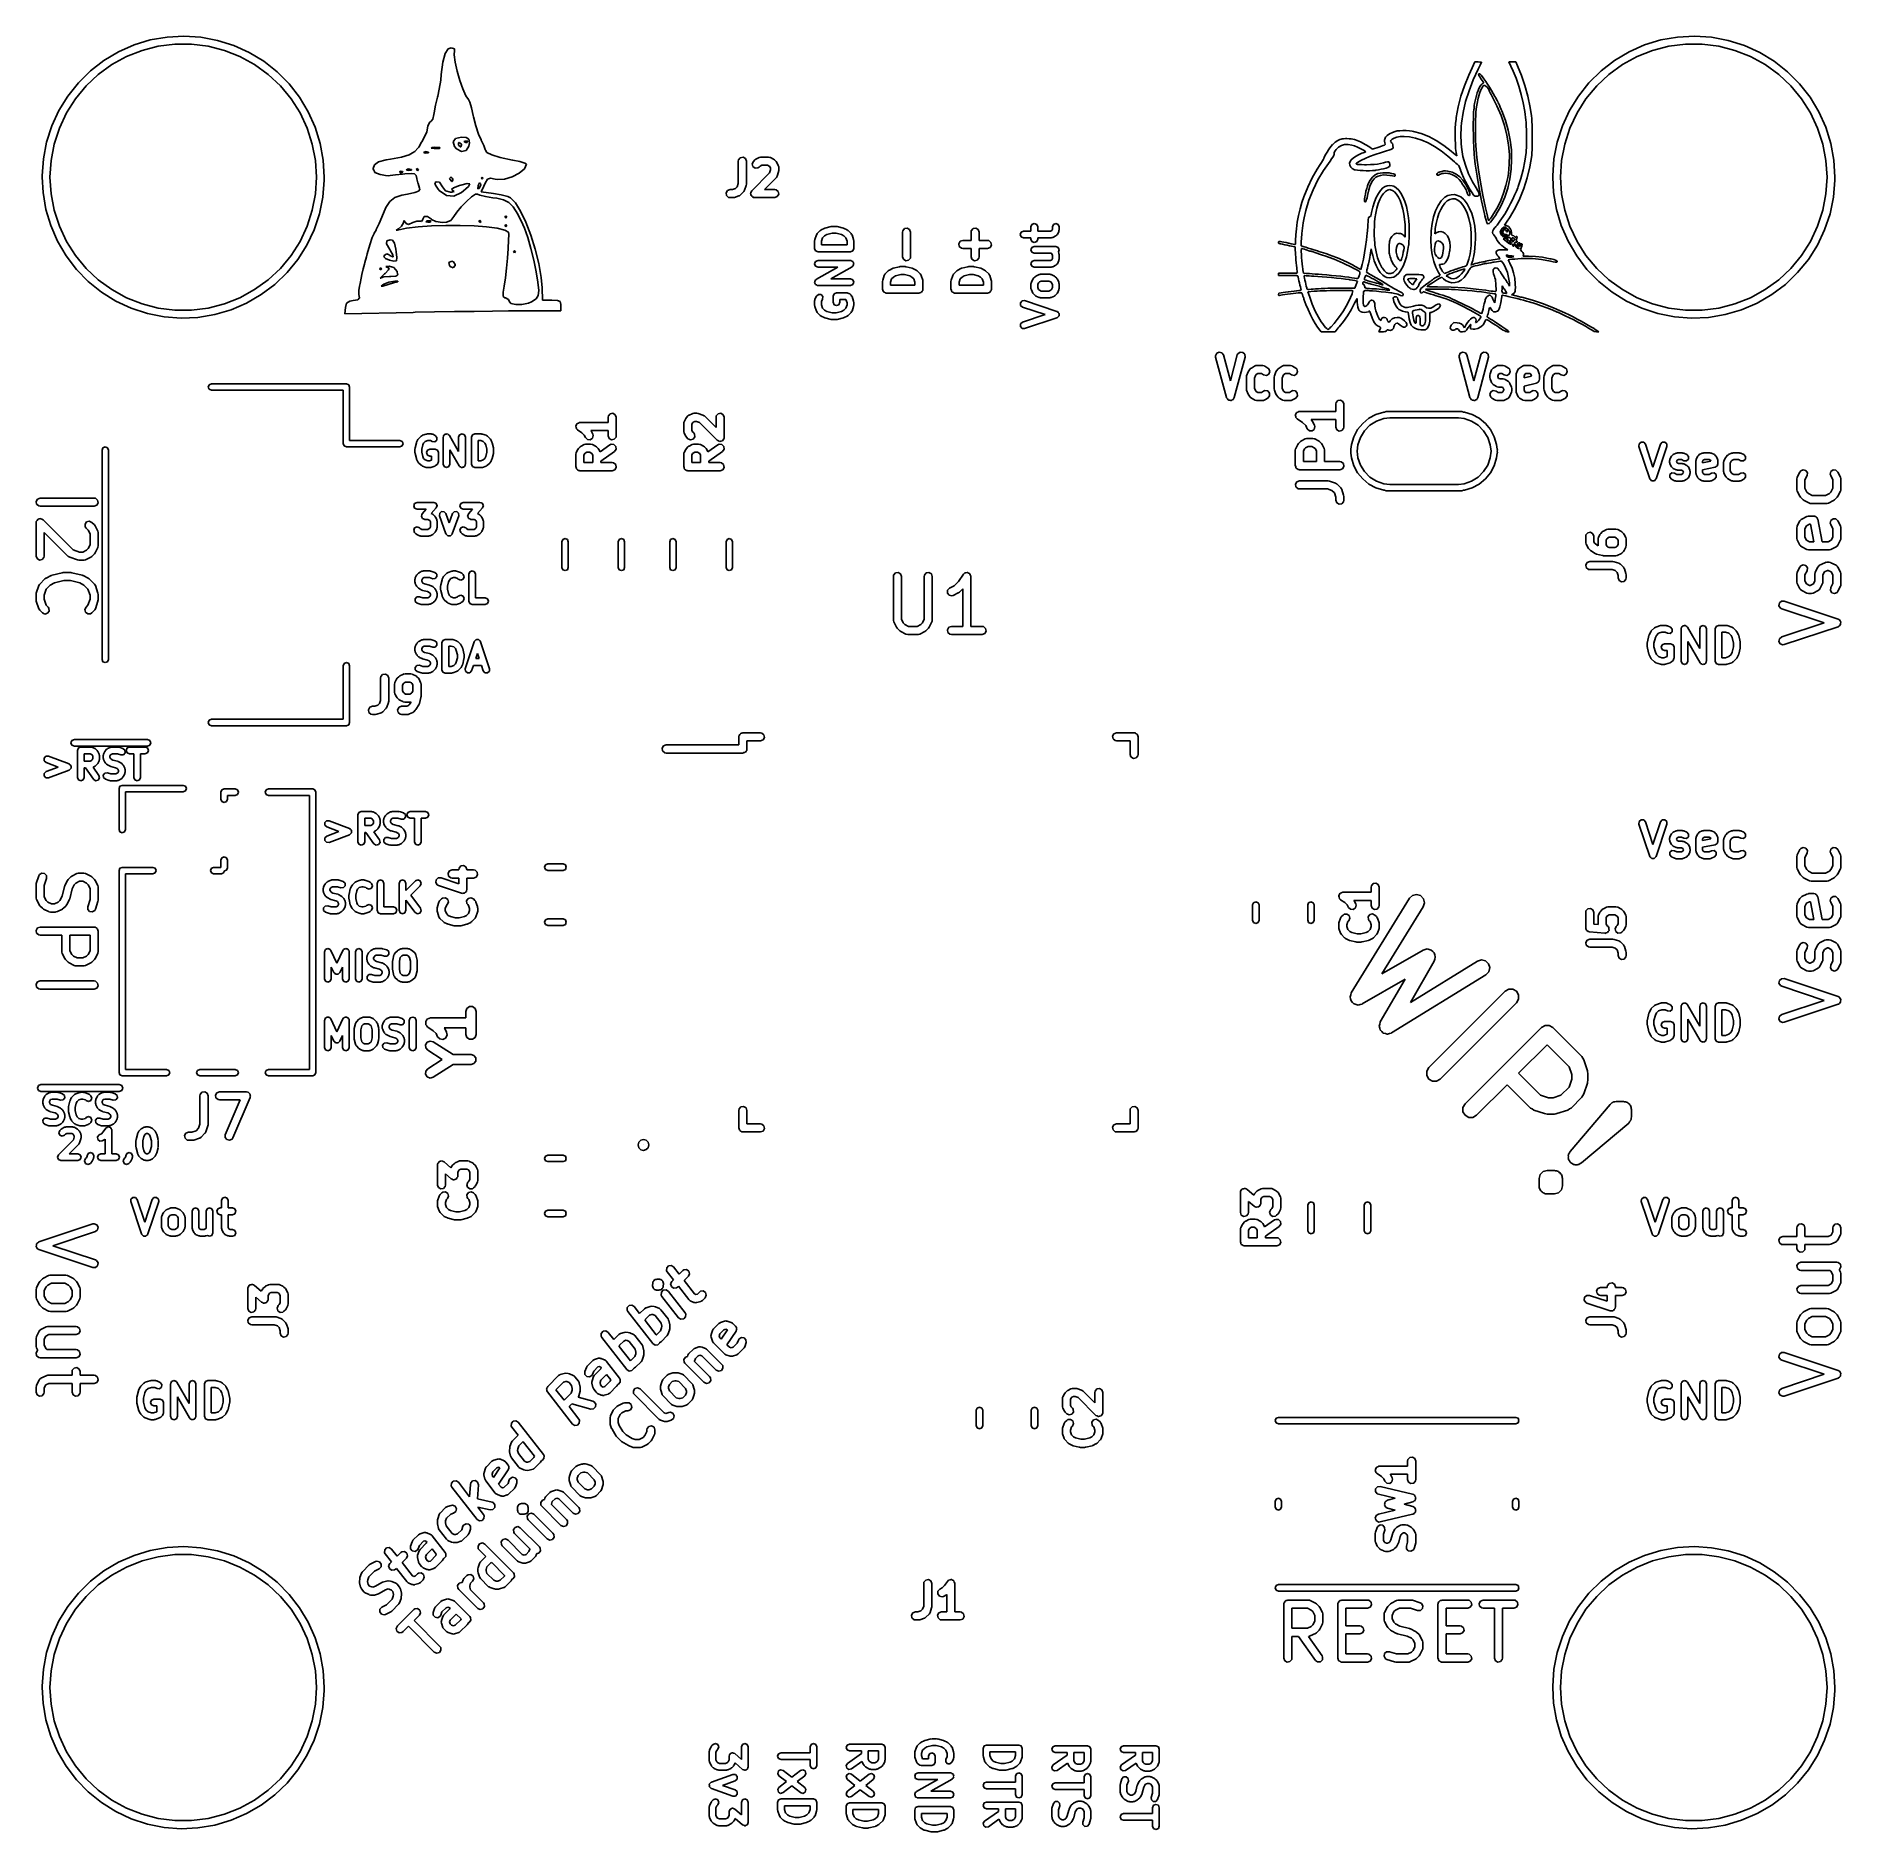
# Model space of a CAD drawing. Extents: x 83.3 to 116.7, y -116.7 to -83.4.
import ezdxf

# ---------------------------------------------------------------- set-up
doc = ezdxf.new("R2010")
doc.units = 0
doc.layers.add('BLACK', color=7, linetype='CONTINUOUS')

msp = doc.modelspace()

# ---------------------------------------------------------------- linework, layer by layer
at = {"layer": 'BLACK', "linetype": 'CONTINUOUS'}
for p, q in [((84.8006, -83.6763), (85.0885, -83.549)), ((85.0885, -83.549), (85.3895, -83.4573)), ((85.5372, -83.5739), (85.2368, -83.651)), ((85.3895, -83.4573), (85.6994, -83.4023)), ((85.8449, -83.535), (85.5372, -83.5739)), ((85.6994, -83.4023), (86.0137, -83.385)), ((86.1551, -83.535), (85.8449, -83.535)), ((86.0137, -83.385), (86.3277, -83.4056)), ((86.4628, -83.5739), (86.1551, -83.535)), ((86.3277, -83.4056), (86.6371, -83.4638)), ((86.7632, -83.651), (86.4628, -83.5739)), ((86.6371, -83.4638), (86.9371, -83.5587)), ((86.9371, -83.5587), (87.2236, -83.689)), ((90.8536, -83.7102), (90.9085, -83.6227)), ((90.9085, -83.6227), (90.9674, -83.6)), ((90.9674, -83.6), (91.0264, -83.6193)), ((91.0264, -83.6193), (91.0291, -83.6506)), ((112.801, -83.6763), (113.088, -83.549)), ((113.088, -83.549), (113.39, -83.4573)), ((113.537, -83.5739), (113.237, -83.651)), ((113.39, -83.4573), (113.699, -83.4023)), ((113.845, -83.535), (113.537, -83.5739)), ((113.699, -83.4023), (114.014, -83.385)), ((114.155, -83.535), (113.845, -83.535)), ((114.014, -83.385), (114.328, -83.4056)), ((114.463, -83.5739), (114.155, -83.535)), ((114.328, -83.4056), (114.637, -83.4638)), ((114.763, -83.651), (114.463, -83.5739)), ((114.637, -83.4638), (114.937, -83.5587)), ((114.937, -83.5587), (115.224, -83.689)), ((84.281, -84.0294), (84.5302, -83.8372)), ((84.6766, -83.9146), (84.4256, -84.0969)), ((84.5302, -83.8372), (84.8006, -83.6763)), ((84.9484, -83.7652), (84.6766, -83.9146)), ((85.2368, -83.651), (84.9484, -83.7652)), ((87.0516, -83.7652), (86.7632, -83.651)), ((87.3234, -83.9146), (87.0516, -83.7652)), ((87.2236, -83.689), (87.4924, -83.8527)), ((87.5744, -84.0969), (87.3234, -83.9146)), ((87.4924, -83.8527), (87.7396, -84.0475)), ((90.7836, -84.1), (90.8125, -83.8678)), ((90.8125, -83.8678), (90.8536, -83.7102)), ((91.0291, -83.6506), (91.0242, -83.7332)), ((91.0242, -83.7332), (91.0434, -83.8677)), ((91.0434, -83.8677), (91.0805, -84.0322)), ((109.89, -83.9754), (109.943, -83.865)), ((109.943, -83.865), (110.006, -83.865)), ((110.021, -83.9629), (110.003, -83.9983)), ((110.006, -83.865), (110.036, -83.8653)), ((110.04, -83.9252), (110.021, -83.9629)), ((110.036, -83.8653), (110.058, -83.8659)), ((110.055, -83.895), (110.04, -83.9252)), ((110.065, -83.8748), (110.055, -83.895)), ((110.058, -83.8659), (110.068, -83.8669)), ((110.068, -83.8671), (110.065, -83.8748)), ((110.068, -83.8669), (110.068, -83.8671)), ((110.611, -83.9436), (110.571, -83.865)), ((110.571, -83.865), (110.699, -83.865)), ((110.654, -84.0335), (110.611, -83.9436)), ((110.699, -83.865), (110.733, -83.9379)), ((110.733, -83.9379), (110.806, -84.1125)), ((112.281, -84.0294), (112.53, -83.8372)), ((112.677, -83.9146), (112.426, -84.0969)), ((112.53, -83.8372), (112.801, -83.6763)), ((112.948, -83.7652), (112.677, -83.9146)), ((113.237, -83.651), (112.948, -83.7652)), ((115.052, -83.7652), (114.763, -83.651)), ((115.323, -83.9146), (115.052, -83.7652)), ((115.224, -83.689), (115.492, -83.8527)), ((115.574, -84.0969), (115.323, -83.9146)), ((115.492, -83.8527), (115.74, -84.0475)), ((83.8605, -84.4964), (84.0567, -84.2502)), ((84.0567, -84.2502), (84.281, -84.0294)), ((84.4256, -84.0969), (84.1995, -84.3093)), ((87.8005, -84.3093), (87.5744, -84.0969)), ((87.7396, -84.0475), (87.9615, -84.2707)), ((87.9615, -84.2707), (88.1551, -84.5188)), ((90.7467, -84.3673), (90.7726, -84.201)), ((90.7726, -84.201), (90.7836, -84.1)), ((91.0805, -84.0322), (91.1294, -84.2054)), ((91.1294, -84.2054), (91.184, -84.3655)), ((109.749, -84.3053), (109.828, -84.1084)), ((109.828, -84.1084), (109.89, -83.9754)), ((109.911, -84.1971), (109.834, -84.398)), ((110.003, -83.9983), (109.911, -84.1971)), ((110.011, -84.0936), (110.016, -84.0836)), ((110.016, -84.113), (110.011, -84.0936)), ((110.016, -84.0836), (110.026, -84.0817)), ((110.032, -84.1425), (110.016, -84.113)), ((110.026, -84.0817), (110.038, -84.0886)), ((110.06, -84.1832), (110.032, -84.1425)), ((110.037, -84.3167), (110.059, -84.2884)), ((110.038, -84.0886), (110.057, -84.1083)), ((110.057, -84.1083), (110.082, -84.1388)), ((110.059, -84.2884), (110.08, -84.2672)), ((110.077, -84.2083), (110.06, -84.1832)), ((110.093, -84.2315), (110.077, -84.2083)), ((110.08, -84.2672), (110.094, -84.2579)), ((110.082, -84.1388), (110.111, -84.1784)), ((110.1, -84.2458), (110.093, -84.2315)), ((110.094, -84.2579), (110.1, -84.2538)), ((110.111, -84.3015), (110.098, -84.309)), ((110.1, -84.2538), (110.1, -84.2458)), ((110.111, -84.1784), (110.143, -84.2252)), ((110.126, -84.3026), (110.111, -84.3015)), ((110.145, -84.3125), (110.126, -84.3026)), ((110.126, -84.3026), (110.126, -84.3026)), ((110.143, -84.2252), (110.178, -84.2774)), ((110.178, -84.2774), (110.213, -84.3333)), ((110.709, -84.1672), (110.654, -84.0335)), ((110.758, -84.312), (110.709, -84.1672)), ((110.806, -84.1125), (110.87, -84.2996)), ((110.87, -84.2996), (110.923, -84.4979)), ((111.861, -84.4964), (112.057, -84.2502)), ((112.057, -84.2502), (112.281, -84.0294)), ((112.426, -84.0969), (112.2, -84.3093)), ((115.8, -84.3093), (115.574, -84.0969)), ((115.74, -84.0475), (115.962, -84.2707)), ((115.962, -84.2707), (116.155, -84.5188)), ((83.6954, -84.7643), (83.8605, -84.4964)), ((84.0018, -84.5482), (83.8356, -84.8101)), ((84.1995, -84.3093), (84.0018, -84.5482)), ((87.9982, -84.5482), (87.8005, -84.3093)), ((88.1644, -84.8101), (87.9982, -84.5482)), ((88.1551, -84.5188), (88.3174, -84.7885)), ((90.6773, -84.6666), (90.7131, -84.5154)), ((90.7131, -84.5154), (90.7173, -84.5)), ((90.7173, -84.5), (90.7467, -84.3673)), ((91.184, -84.3655), (91.2381, -84.4909)), ((91.2381, -84.4909), (91.2857, -84.5601)), ((91.2857, -84.5601), (91.2877, -84.5616)), ((91.2877, -84.5616), (91.3097, -84.6086)), ((91.3097, -84.6086), (91.3407, -84.7132)), ((109.634, -84.6954), (109.684, -84.5004)), ((109.684, -84.5004), (109.749, -84.3053)), ((109.771, -84.5996), (109.725, -84.8007)), ((109.834, -84.398), (109.771, -84.5996)), ((109.932, -84.6734), (109.938, -84.633)), ((109.938, -84.633), (109.948, -84.5859)), ((109.948, -84.5859), (109.959, -84.5352)), ((109.959, -84.5352), (109.973, -84.484)), ((109.982, -84.6373), (109.972, -84.6983)), ((109.973, -84.484), (109.987, -84.4354)), ((110.003, -84.5364), (109.982, -84.6373)), ((109.987, -84.4354), (110.001, -84.3924)), ((110.001, -84.3924), (110.014, -84.3581)), ((110.027, -84.4512), (110.003, -84.5364)), ((110.014, -84.3581), (110.019, -84.3474)), ((110.019, -84.3474), (110.037, -84.3167)), ((110.053, -84.382), (110.027, -84.4512)), ((110.083, -84.3291), (110.053, -84.382)), ((110.098, -84.309), (110.083, -84.3282)), ((110.083, -84.3282), (110.083, -84.3291)), ((110.167, -84.331), (110.145, -84.3125)), ((110.188, -84.3535), (110.167, -84.331)), ((110.204, -84.3755), (110.188, -84.3535)), ((110.21, -84.3925), (110.204, -84.3755)), ((110.21, -84.3943), (110.21, -84.3925)), ((110.216, -84.4101), (110.21, -84.3943)), ((110.213, -84.3333), (110.249, -84.391)), ((110.228, -84.4365), (110.216, -84.4101)), ((110.245, -84.4701), (110.228, -84.4365)), ((110.265, -84.5078), (110.245, -84.4701)), ((110.249, -84.391), (110.282, -84.4486)), ((110.352, -84.6791), (110.265, -84.5078)), ((110.282, -84.4486), (110.313, -84.5045)), ((110.313, -84.5045), (110.328, -84.5316)), ((110.328, -84.5316), (110.342, -84.5586)), ((110.342, -84.5586), (110.354, -84.5793)), ((110.354, -84.5793), (110.36, -84.5896)), ((110.36, -84.5896), (110.36, -84.59)), ((110.36, -84.59), (110.366, -84.5994)), ((110.366, -84.5994), (110.375, -84.6194)), ((110.375, -84.6194), (110.384, -84.64)), ((110.802, -84.4653), (110.758, -84.312)), ((110.838, -84.624), (110.802, -84.4653)), ((110.868, -84.7853), (110.838, -84.624)), ((110.923, -84.4979), (110.966, -84.7061)), ((111.695, -84.7643), (111.861, -84.4964)), ((112.002, -84.5482), (111.836, -84.8101)), ((112.2, -84.3093), (112.002, -84.5482)), ((115.998, -84.5482), (115.8, -84.3093)), ((116.164, -84.8101), (115.998, -84.5482)), ((116.155, -84.5188), (116.317, -84.7885)), ((83.5636, -85.0501), (83.6954, -84.7643)), ((83.8356, -84.8101), (83.7036, -85.0908)), ((88.2964, -85.0908), (88.1644, -84.8101)), ((88.3174, -84.7885), (88.4462, -85.0757)), ((90.5702, -84.981), (90.5985, -84.96)), ((90.5985, -84.96), (90.6245, -84.9247)), ((90.6245, -84.9247), (90.6475, -84.8372)), ((90.6475, -84.8372), (90.6517, -84.81)), ((90.6517, -84.81), (90.6773, -84.6666)), ((91.3407, -84.7132), (91.3745, -84.8544)), ((91.3745, -84.8544), (91.3801, -84.8806)), ((91.3801, -84.8806), (91.422, -85.0471)), ((109.584, -85.0083), (109.593, -84.9235)), ((109.593, -84.9235), (109.597, -84.8924)), ((109.597, -84.8924), (109.634, -84.6954)), ((109.725, -84.8007), (109.694, -85)), ((109.913, -84.989), (109.914, -84.9239)), ((109.914, -84.9239), (109.915, -84.866)), ((109.915, -84.866), (109.917, -84.8173)), ((109.917, -84.8173), (109.919, -84.7798)), ((109.919, -84.7798), (109.922, -84.7553)), ((109.922, -84.7553), (109.925, -84.7465)), ((109.925, -84.7465), (109.932, -84.7306)), ((109.929, -84.7042), (109.932, -84.6734)), ((109.931, -84.7221), (109.929, -84.7042)), ((109.932, -84.7306), (109.931, -84.7221)), ((109.956, -84.9396), (109.954, -85.0199)), ((109.959, -84.8644), (109.956, -84.9396)), ((109.963, -84.7972), (109.959, -84.8644)), ((109.967, -84.7409), (109.963, -84.7972)), ((109.972, -84.6983), (109.967, -84.7409)), ((110.428, -84.8588), (110.352, -84.6791)), ((110.384, -84.64), (110.396, -84.6673)), ((110.396, -84.6673), (110.412, -84.7043)), ((110.412, -84.7043), (110.429, -84.7455)), ((110.489, -85.0397), (110.428, -84.8588)), ((110.429, -84.7455), (110.441, -84.7733)), ((110.441, -84.7733), (110.508, -84.9516)), ((110.508, -84.9516), (110.56, -85.1319)), ((110.889, -84.9463), (110.868, -84.7853)), ((110.892, -84.9795), (110.889, -84.9463)), ((110.966, -84.7061), (110.991, -84.865)), ((110.991, -84.865), (110.995, -84.9102)), ((110.995, -84.9102), (110.999, -84.9685)), ((110.999, -84.9685), (111.002, -85.0368)), ((111.564, -85.0501), (111.695, -84.7643)), ((111.836, -84.8101), (111.704, -85.0908)), ((116.296, -85.0908), (116.164, -84.8101)), ((116.317, -84.7885), (116.446, -85.0757)), ((83.4672, -85.3497), (83.5636, -85.0501)), ((83.7036, -85.0908), (83.6077, -85.3858)), ((88.3923, -85.3858), (88.2964, -85.0908)), ((88.4462, -85.0757), (88.5395, -85.3762)), ((90.4237, -85.3452), (90.4756, -85.2413)), ((90.4756, -85.2413), (90.5125, -85.1578)), ((90.5125, -85.1578), (90.5208, -85.1302)), ((90.5208, -85.1302), (90.5362, -85.0496)), ((90.5362, -85.0496), (90.5702, -84.981)), ((91.049, -85.2836), (91.0024, -85.3452)), ((91.1605, -85.26), (91.049, -85.2836)), ((91.2443, -85.265), (91.1605, -85.26)), ((91.2913, -85.2943), (91.2443, -85.265)), ((91.304, -85.3663), (91.2913, -85.2943)), ((91.422, -85.0471), (91.4722, -85.2009)), ((91.4722, -85.2009), (91.5202, -85.3093)), ((107.415, -85.313), (107.441, -85.3012)), ((107.441, -85.3012), (107.462, -85.2934)), ((107.462, -85.2934), (107.483, -85.2889)), ((107.483, -85.2889), (107.509, -85.2868)), ((107.509, -85.2868), (107.545, -85.2863)), ((107.545, -85.2863), (107.568, -85.2863)), ((107.568, -85.2863), (107.615, -85.2872)), ((107.615, -85.2872), (107.65, -85.2896)), ((107.65, -85.2896), (107.68, -85.2946)), ((107.68, -85.2946), (107.71, -85.3028)), ((107.71, -85.3028), (107.729, -85.3093)), ((108.27, -85.3033), (108.272, -85.2939)), ((108.27, -85.3329), (108.27, -85.3033)), ((108.272, -85.2939), (108.288, -85.2603)), ((108.288, -85.2603), (108.319, -85.2272)), ((108.319, -85.2272), (108.362, -85.1965)), ((108.362, -85.1965), (108.414, -85.1697)), ((108.4, -85.3026), (108.382, -85.3222)), ((108.406, -85.2971), (108.4, -85.3026)), ((108.445, -85.2746), (108.406, -85.2971)), ((108.414, -85.1697), (108.465, -85.1514)), ((108.497, -85.2581), (108.445, -85.2746)), ((108.465, -85.1514), (108.502, -85.1436)), ((108.559, -85.248), (108.497, -85.2581)), ((108.502, -85.1436), (108.552, -85.1387)), ((108.552, -85.1387), (108.609, -85.1366)), ((108.631, -85.245), (108.559, -85.248)), ((108.609, -85.1366), (108.669, -85.1374)), ((108.729, -85.2524), (108.631, -85.245)), ((108.669, -85.1374), (108.728, -85.141)), ((108.728, -85.141), (108.78, -85.1474)), ((108.841, -85.2753), (108.729, -85.2524)), ((108.78, -85.1474), (108.802, -85.1517)), ((108.802, -85.1517), (108.944, -85.1919)), ((108.957, -85.3134), (108.841, -85.2753)), ((108.944, -85.1919), (109.086, -85.2487)), ((109.086, -85.2487), (109.227, -85.3217)), ((109.576, -85.1974), (109.578, -85.1009)), ((109.576, -85.2937), (109.576, -85.1974)), ((109.58, -85.3857), (109.576, -85.2937)), ((109.578, -85.1009), (109.584, -85.0083)), ((109.685, -85.186), (109.684, -85.2562)), ((109.684, -85.2562), (109.686, -85.324)), ((109.686, -85.1181), (109.685, -85.186)), ((109.689, -85.0568), (109.686, -85.1181)), ((109.693, -85.0067), (109.689, -85.0568)), ((109.694, -85), (109.693, -85.0067)), ((109.913, -85.0594), (109.913, -84.989)), ((109.913, -85.1331), (109.913, -85.0594)), ((109.914, -85.184), (109.913, -85.1331)), ((109.914, -85.2082), (109.914, -85.184)), ((109.916, -85.2827), (109.914, -85.2082)), ((109.917, -85.3546), (109.916, -85.2827)), ((109.954, -85.0199), (109.953, -85.1023)), ((109.953, -85.1023), (109.953, -85.184)), ((109.953, -85.184), (109.954, -85.2622)), ((109.954, -85.2622), (109.955, -85.3339)), ((110.535, -85.221), (110.489, -85.0397)), ((110.566, -85.4018), (110.535, -85.221)), ((110.56, -85.1319), (110.597, -85.3132)), ((110.896, -85.0502), (110.892, -84.9795)), ((110.899, -85.1295), (110.896, -85.0502)), ((110.901, -85.2132), (110.899, -85.1295)), ((110.9, -85.377), (110.901, -85.2971)), ((110.901, -85.2971), (110.901, -85.2132)), ((111.002, -85.0368), (111.005, -85.1123)), ((111.005, -85.1123), (111.006, -85.192)), ((111.006, -85.192), (111.007, -85.2729)), ((111.007, -85.2729), (111.006, -85.3522)), ((111.467, -85.3497), (111.564, -85.0501)), ((111.704, -85.0908), (111.608, -85.3858)), ((116.392, -85.3858), (116.296, -85.0908)), ((116.446, -85.0757), (116.54, -85.3762)), ((83.4074, -85.6587), (83.4672, -85.3497)), ((83.6077, -85.3858), (83.5496, -85.6904)), ((88.4504, -85.6904), (88.3923, -85.3858)), ((88.5395, -85.3762), (88.5961, -85.6858)), ((89.84, -85.6637), (90.0462, -85.6273)), ((90.0462, -85.6273), (90.1905, -85.5851)), ((90.1905, -85.5851), (90.2509, -85.5504)), ((90.2509, -85.5504), (90.2911, -85.5274)), ((90.2911, -85.5274), (90.3484, -85.464)), ((90.3484, -85.464), (90.3659, -85.4447)), ((90.3659, -85.4447), (90.4193, -85.3541)), ((90.4193, -85.3541), (90.4237, -85.3452)), ((90.4725, -85.5327), (90.4573, -85.5504)), ((90.4573, -85.5504), (90.4967, -85.5568)), ((90.4956, -85.5263), (90.4725, -85.5327)), ((90.5492, -85.5358), (90.4956, -85.5263)), ((90.4967, -85.5568), (90.5485, -85.5495)), ((90.5485, -85.5495), (90.5492, -85.5358)), ((90.61, -85.4524), (90.5975, -85.464)), ((90.5975, -85.464), (90.6529, -85.4703)), ((90.6486, -85.4462), (90.61, -85.4524)), ((90.75, -85.4524), (90.6486, -85.4462)), ((90.6529, -85.4703), (90.68, -85.4707)), ((90.68, -85.4707), (90.7528, -85.4665)), ((90.7613, -85.4562), (90.75, -85.4524)), ((90.7528, -85.4665), (90.7613, -85.4562)), ((91.0024, -85.3452), (91.0269, -85.4308)), ((91.0269, -85.4308), (91.0664, -85.4773)), ((91.0664, -85.4773), (91.1583, -85.5241)), ((91.1, -85.4), (91.1032, -85.3631)), ((91.1082, -85.412), (91.1, -85.4)), ((91.1032, -85.3631), (91.1176, -85.36)), ((91.1424, -85.44), (91.1082, -85.412)), ((91.1176, -85.36), (91.1584, -85.389)), ((91.1464, -85.439), (91.1424, -85.44)), ((91.16, -85.4), (91.1464, -85.439)), ((91.1583, -85.5241), (91.2431, -85.504)), ((91.1584, -85.389), (91.16, -85.4)), ((91.2071, -85.3454), (91.2133, -85.3333)), ((91.24, -85.36), (91.2071, -85.3454)), ((91.2133, -85.3333), (91.2608, -85.3285)), ((91.2612, -85.3571), (91.24, -85.36)), ((91.2431, -85.504), (91.2966, -85.4283)), ((91.2608, -85.3285), (91.2667, -85.3333)), ((91.2667, -85.3333), (91.2612, -85.3571)), ((91.2966, -85.4283), (91.304, -85.3663)), ((91.5202, -85.3093), (91.5213, -85.3112)), ((91.5213, -85.3112), (91.5727, -85.4117)), ((91.5727, -85.4117), (91.5991, -85.4893)), ((91.5991, -85.4893), (91.6, -85.4992)), ((91.6, -85.4992), (91.6285, -85.5442)), ((91.6285, -85.5442), (91.7181, -85.5883)), ((91.7181, -85.5883), (91.8751, -85.6335)), ((91.8751, -85.6335), (92.1056, -85.6822)), ((96.2932, -85.678), (96.3262, -85.6387)), ((96.3262, -85.6387), (96.3767, -85.6298)), ((96.3767, -85.6298), (96.4212, -85.6555)), ((96.6159, -85.6652), (96.673, -85.6366)), ((96.673, -85.6366), (96.698, -85.6292)), ((96.698, -85.6292), (96.7023, -85.6302)), ((96.7023, -85.6302), (96.7066, -85.6287)), ((96.7066, -85.6287), (96.8494, -85.6287)), ((96.8494, -85.6287), (96.8751, -85.6332)), ((96.8751, -85.6332), (96.8785, -85.6361)), ((96.8785, -85.6361), (96.883, -85.6366)), ((96.883, -85.6366), (96.9401, -85.6652)), ((107.143, -85.6485), (107.148, -85.6326)), ((107.148, -85.6326), (107.161, -85.6063)), ((107.161, -85.6063), (107.18, -85.5726)), ((107.18, -85.5726), (107.203, -85.5346)), ((107.203, -85.5346), (107.229, -85.495)), ((107.229, -85.495), (107.256, -85.4569)), ((107.256, -85.4569), (107.281, -85.4233)), ((107.281, -85.4233), (107.303, -85.3971)), ((107.308, -85.6315), (107.286, -85.6618)), ((107.303, -85.3971), (107.307, -85.3933)), ((107.307, -85.3933), (107.354, -85.3505)), ((107.322, -85.6091), (107.308, -85.6315)), ((107.33, -85.5919), (107.322, -85.6091)), ((107.334, -85.5772), (107.33, -85.5919)), ((107.335, -85.5623), (107.334, -85.5772)), ((107.34, -85.5308), (107.335, -85.5506)), ((107.335, -85.5506), (107.335, -85.5623)), ((107.351, -85.5109), (107.34, -85.5308)), ((107.372, -85.4855), (107.351, -85.5109)), ((107.354, -85.3505), (107.403, -85.3192)), ((107.413, -85.4455), (107.372, -85.4855)), ((107.403, -85.3192), (107.415, -85.313)), ((107.467, -85.4124), (107.413, -85.4455)), ((107.526, -85.3948), (107.467, -85.4124)), ((107.591, -85.3927), (107.526, -85.3948)), ((107.663, -85.4057), (107.591, -85.3927)), ((107.709, -85.4212), (107.663, -85.4057)), ((107.686, -85.6487), (107.732, -85.6171)), ((107.769, -85.4459), (107.709, -85.4212)), ((107.729, -85.3093), (107.824, -85.3479)), ((107.732, -85.6171), (107.787, -85.586)), ((107.83, -85.476), (107.769, -85.4459)), ((107.787, -85.586), (107.849, -85.557)), ((107.824, -85.3479), (107.918, -85.3979)), ((107.887, -85.5087), (107.83, -85.476)), ((107.849, -85.557), (107.871, -85.5477)), ((107.871, -85.5477), (107.919, -85.5283)), ((107.919, -85.5283), (107.887, -85.5087)), ((107.992, -85.6192), (107.908, -85.6535)), ((107.918, -85.3979), (107.975, -85.4343)), ((107.975, -85.4343), (108.043, -85.4799)), ((108.093, -85.5823), (107.992, -85.6192)), ((108.043, -85.4799), (108.164, -85.4412)), ((108.21, -85.5428), (108.093, -85.5823)), ((108.164, -85.4412), (108.212, -85.4256)), ((108.251, -85.5294), (108.21, -85.5428)), ((108.212, -85.4256), (108.245, -85.4135)), ((108.245, -85.4135), (108.266, -85.4044)), ((108.302, -85.5122), (108.251, -85.5294)), ((108.266, -85.4044), (108.277, -85.3972)), ((108.273, -85.365), (108.27, -85.3329)), ((108.279, -85.39), (108.273, -85.365)), ((108.277, -85.3972), (108.28, -85.3911)), ((108.28, -85.3911), (108.279, -85.39)), ((108.346, -85.4969), (108.302, -85.5122)), ((108.382, -85.4842), (108.346, -85.4969)), ((108.382, -85.3222), (108.378, -85.3376)), ((108.378, -85.3376), (108.389, -85.353)), ((108.406, -85.475), (108.382, -85.4842)), ((108.389, -85.353), (108.399, -85.361)), ((108.399, -85.361), (108.414, -85.3776)), ((108.417, -85.4701), (108.406, -85.475)), ((108.414, -85.3776), (108.422, -85.4005)), ((108.42, -85.4672), (108.417, -85.4701)), ((108.425, -85.4502), (108.42, -85.4672)), ((108.422, -85.4005), (108.424, -85.42)), ((108.424, -85.42), (108.425, -85.4502)), ((109.075, -85.3663), (108.957, -85.3134)), ((109.196, -85.4336), (109.075, -85.3663)), ((109.319, -85.5149), (109.196, -85.4336)), ((109.227, -85.3217), (109.366, -85.4109)), ((109.442, -85.61), (109.319, -85.5149)), ((109.366, -85.4109), (109.504, -85.516)), ((109.565, -85.7183), (109.442, -85.61)), ((109.504, -85.516), (109.548, -85.5532)), ((109.548, -85.5532), (109.607, -85.6042)), ((109.586, -85.4695), (109.58, -85.3857)), ((109.596, -85.5409), (109.586, -85.4695)), ((109.607, -85.6042), (109.596, -85.5409)), ((109.686, -85.324), (109.688, -85.3852)), ((109.688, -85.3852), (109.692, -85.4352)), ((109.692, -85.4352), (109.693, -85.4442)), ((109.693, -85.4442), (109.722, -85.6153)), ((109.722, -85.6153), (109.766, -85.7803)), ((109.92, -85.422), (109.917, -85.3546)), ((109.922, -85.4829), (109.92, -85.422)), ((109.926, -85.5354), (109.922, -85.4829)), ((109.929, -85.5775), (109.926, -85.5354)), ((109.95, -85.7574), (109.929, -85.5775)), ((109.955, -85.3339), (109.958, -85.3961)), ((109.958, -85.3961), (109.96, -85.417)), ((109.96, -85.417), (109.979, -85.6346)), ((109.979, -85.6346), (110.008, -85.8622)), ((110.581, -85.5811), (110.566, -85.4018)), ((110.58, -85.758), (110.581, -85.5811)), ((110.597, -85.3132), (110.618, -85.4947)), ((110.618, -85.4947), (110.624, -85.6753)), ((110.867, -85.7021), (110.89, -85.5404)), ((110.89, -85.5404), (110.893, -85.5079)), ((110.893, -85.5079), (110.898, -85.4486)), ((110.898, -85.4486), (110.9, -85.377)), ((110.995, -85.5966), (110.959, -85.8106)), ((110.996, -85.5936), (110.995, -85.5966)), ((111, -85.5505), (110.996, -85.5936)), ((111.003, -85.4939), (111, -85.5505)), ((111.005, -85.4268), (111.003, -85.4939)), ((111.006, -85.3522), (111.005, -85.4268)), ((111.407, -85.6587), (111.467, -85.3497)), ((111.608, -85.3858), (111.55, -85.6904)), ((116.45, -85.6904), (116.392, -85.3858)), ((116.54, -85.3762), (116.596, -85.6858)), ((83.3851, -85.9726), (83.4074, -85.6587)), ((83.3865, -86), (83.3851, -85.9726)), ((83.5496, -85.6904), (83.5301, -86)), ((88.4699, -86), (88.4504, -85.6904)), ((88.5961, -85.6858), (88.615, -86)), ((89.52, -85.8424), (89.5431, -85.7694)), ((89.5202, -85.8503), (89.52, -85.8424)), ((89.5308, -85.8704), (89.5202, -85.8503)), ((89.5428, -85.8933), (89.5308, -85.8704)), ((89.5528, -85.9124), (89.5428, -85.8933)), ((89.5431, -85.7694), (89.6198, -85.7164)), ((89.65, -85.9494), (89.5528, -85.9124)), ((89.6198, -85.7164), (89.7608, -85.6772)), ((89.6586, -85.9513), (89.65, -85.9494)), ((89.7509, -85.9683), (89.6586, -85.9513)), ((89.8, -85.9733), (89.7509, -85.9683)), ((89.7608, -85.6772), (89.84, -85.6637)), ((89.8365, -85.9688), (89.8, -85.9733)), ((89.933, -85.9579), (89.8365, -85.9688)), ((90.0647, -85.9435), (89.933, -85.9579)), ((90.0192, -85.8885), (90.0133, -85.8933)), ((90.0133, -85.8933), (90.0188, -85.9171)), ((90.0188, -85.9171), (90.04, -85.92)), ((90.0667, -85.8933), (90.0192, -85.8885)), ((90.04, -85.92), (90.0729, -85.9054)), ((90.1094, -85.9387), (90.0647, -85.9435)), ((90.0729, -85.9054), (90.0667, -85.8933)), ((90.2253, -85.9294), (90.1094, -85.9387)), ((90.1525, -85.8527), (90.1373, -85.8704)), ((90.1373, -85.8704), (90.1767, -85.8768)), ((90.1756, -85.8463), (90.1525, -85.8527)), ((90.2292, -85.8558), (90.1756, -85.8463)), ((90.1767, -85.8768), (90.2285, -85.8695)), ((90.2875, -85.9369), (90.2253, -85.9294)), ((90.2285, -85.8695), (90.229, -85.86)), ((90.229, -85.86), (90.2292, -85.8558)), ((90.3163, -85.9679), (90.2875, -85.9369)), ((90.3309, -86.0245), (90.3163, -85.9679)), ((90.34, -85.84), (90.32, -85.86)), ((90.32, -85.86), (90.34, -85.88)), ((90.36, -85.86), (90.34, -85.84)), ((90.34, -85.88), (90.36, -85.86)), ((92.2294, -85.9288), (92.0989, -85.9963)), ((92.1056, -85.6822), (92.11, -85.6831)), ((92.11, -85.6831), (92.2388, -85.7112)), ((92.3237, -85.8453), (92.2294, -85.9288)), ((92.2388, -85.7112), (92.329, -85.738)), ((92.36, -85.7563), (92.3237, -85.8453)), ((92.329, -85.738), (92.36, -85.7563)), ((96.2887, -85.7037), (96.2932, -85.678)), ((96.2887, -86.1201), (96.2887, -85.7037)), ((96.4212, -85.6555), (96.4387, -85.7037)), ((96.4387, -85.7037), (96.4387, -86.1323)), ((96.5392, -86.2506), (96.8696, -85.9203)), ((96.5461, -85.7543), (96.5678, -85.7078)), ((96.5594, -85.8038), (96.5461, -85.7543)), ((96.6014, -85.8333), (96.5594, -85.8038)), ((96.5678, -85.7078), (96.5964, -85.6792)), ((96.5964, -85.6792), (96.6147, -85.6664)), ((96.6525, -85.8288), (96.6014, -85.8333)), ((96.6147, -85.6664), (96.6159, -85.6652)), ((96.6739, -85.8139), (96.6525, -85.8288)), ((96.6938, -85.7939), (96.6739, -85.8139)), ((96.7243, -85.7787), (96.6938, -85.7939)), ((96.8317, -85.7787), (96.7243, -85.7787)), ((96.8621, -85.7939), (96.8317, -85.7787)), ((96.8735, -85.8052), (96.8621, -85.7939)), ((96.8696, -85.9203), (96.8887, -85.8629)), ((96.8887, -85.8357), (96.8735, -85.8052)), ((96.8887, -85.8629), (96.8887, -85.8357)), ((96.9401, -85.6652), (96.9581, -85.6785)), ((96.9581, -85.6785), (96.9596, -85.6792)), ((96.9596, -85.6792), (96.9882, -85.7078)), ((96.9882, -85.7078), (97.001, -85.7262)), ((97.001, -85.7262), (97.0022, -85.7273)), ((97.0022, -85.7273), (97.0308, -85.7844)), ((97.0348, -85.8988), (97.0063, -85.9845)), ((97.0308, -85.7844), (97.0382, -85.8094)), ((97.0387, -85.8751), (97.0348, -85.8972)), ((97.0348, -85.8972), (97.0348, -85.8988)), ((97.0382, -85.8094), (97.0372, -85.8138)), ((97.0372, -85.8138), (97.0387, -85.818)), ((97.0387, -85.818), (97.0387, -85.8751)), ((106.925, -86.0148), (107.02, -85.8496)), ((107.02, -85.8496), (107.074, -85.7673)), ((107.137, -85.8736), (107.032, -86.0525)), ((107.074, -85.7673), (107.098, -85.7298)), ((107.098, -85.7298), (107.119, -85.6962)), ((107.119, -85.6962), (107.134, -85.6695)), ((107.134, -85.6695), (107.142, -85.6524)), ((107.257, -85.7006), (107.137, -85.8736)), ((107.142, -85.6524), (107.143, -85.6485)), ((107.286, -85.6618), (107.257, -85.7006)), ((107.619, -85.7433), (107.631, -85.7069)), ((107.622, -85.7804), (107.619, -85.7433)), ((107.64, -85.8139), (107.622, -85.7804)), ((107.631, -85.7069), (107.652, -85.6792)), ((107.67, -85.8418), (107.64, -85.8139)), ((107.652, -85.6792), (107.686, -85.6487)), ((107.713, -85.8617), (107.67, -85.8418)), ((107.726, -85.8653), (107.713, -85.8617)), ((107.764, -85.8713), (107.726, -85.8653)), ((107.742, -85.7463), (107.74, -85.7525)), ((107.74, -85.7525), (107.747, -85.7574)), ((107.754, -85.7362), (107.742, -85.7463)), ((107.747, -85.7574), (107.752, -85.7599)), ((107.752, -85.7599), (107.768, -85.7632)), ((107.779, -85.7196), (107.754, -85.7362)), ((107.813, -85.8759), (107.764, -85.8713)), ((107.768, -85.7632), (107.799, -85.7658)), ((107.787, -85.7141), (107.779, -85.7196)), ((107.839, -85.6851), (107.787, -85.7141)), ((107.799, -85.7658), (107.843, -85.7677)), ((107.869, -85.879), (107.813, -85.8759)), ((107.908, -85.6535), (107.839, -85.6851)), ((107.843, -85.7677), (107.897, -85.7686)), ((107.929, -85.8805), (107.869, -85.879)), ((107.897, -85.7686), (107.931, -85.7687)), ((107.988, -85.8802), (107.929, -85.8805)), ((107.931, -85.7687), (108.01, -85.7676)), ((108.043, -85.878), (107.988, -85.8802)), ((108.01, -85.7676), (108.077, -85.7638)), ((108.091, -85.8738), (108.043, -85.878)), ((108.044, -85.9979), (108.097, -85.9564)), ((108.077, -85.7638), (108.136, -85.757)), ((108.104, -85.8722), (108.091, -85.8738)), ((108.097, -85.9564), (108.145, -85.9338)), ((108.153, -85.8644), (108.104, -85.8722)), ((108.136, -85.757), (108.192, -85.7464)), ((108.145, -85.9338), (108.186, -85.9239)), ((108.194, -85.9664), (108.15, -85.9797)), ((108.203, -85.8544), (108.153, -85.8644)), ((108.186, -85.9239), (108.237, -85.9185)), ((108.192, -85.7464), (108.25, -85.7314)), ((108.249, -85.9595), (108.194, -85.9664)), ((108.251, -85.8431), (108.203, -85.8544)), ((108.237, -85.9185), (108.294, -85.9178)), ((108.309, -85.96), (108.249, -85.9595)), ((108.25, -85.7314), (108.286, -85.7204)), ((108.295, -85.8313), (108.251, -85.8431)), ((108.286, -85.7204), (108.322, -85.713)), ((108.294, -85.9178), (108.351, -85.9218)), ((108.329, -85.8199), (108.295, -85.8313)), ((108.368, -85.9684), (108.309, -85.96)), ((108.322, -85.713), (108.346, -85.7177)), ((108.35, -85.81), (108.329, -85.8199)), ((108.346, -85.7177), (108.361, -85.735)), ((108.36, -85.8014), (108.35, -85.81)), ((108.351, -85.9218), (108.397, -85.9294)), ((108.367, -85.7869), (108.36, -85.8014)), ((108.361, -85.735), (108.367, -85.7626)), ((108.367, -85.7626), (108.367, -85.7869)), ((108.379, -85.9706), (108.368, -85.9684)), ((108.418, -85.9782), (108.379, -85.9706)), ((108.397, -85.9294), (108.431, -85.9374)), ((108.431, -85.9374), (108.452, -85.9443)), ((108.452, -85.9443), (108.462, -85.9516)), ((108.466, -85.9738), (108.46, -85.9799)), ((108.462, -85.9516), (108.466, -85.9609)), ((108.466, -85.9609), (108.467, -85.9629)), ((108.467, -85.9629), (108.466, -85.9738)), ((109.235, -85.9485), (109.241, -85.9314)), ((109.237, -85.9577), (109.235, -85.9485)), ((109.247, -85.9642), (109.237, -85.9577)), ((109.241, -85.9314), (109.261, -85.9163)), ((109.268, -85.9604), (109.247, -85.9642)), ((109.261, -85.9163), (109.296, -85.9024)), ((109.301, -85.9464), (109.268, -85.9604)), ((109.296, -85.9024), (109.33, -85.8928)), ((109.306, -85.9443), (109.301, -85.9464)), ((109.333, -85.9344), (109.306, -85.9443)), ((109.33, -85.8928), (109.367, -85.8852)), ((109.363, -85.9295), (109.333, -85.9344)), ((109.403, -85.9283), (109.363, -85.9295)), ((109.367, -85.8852), (109.399, -85.8831)), ((109.399, -85.8831), (109.434, -85.8864)), ((109.405, -85.9283), (109.403, -85.9283)), ((109.44, -85.9295), (109.405, -85.9283)), ((109.434, -85.8864), (109.444, -85.8878)), ((109.467, -85.9339), (109.44, -85.9295)), ((109.444, -85.8878), (109.521, -85.9081)), ((109.494, -85.9431), (109.467, -85.9339)), ((109.528, -85.959), (109.494, -85.9431)), ((109.521, -85.9081), (109.594, -85.9438)), ((109.565, -85.9783), (109.528, -85.959)), ((109.59, -85.7403), (109.565, -85.7183)), ((109.614, -85.7617), (109.59, -85.7403)), ((109.594, -85.9438), (109.661, -85.9942)), ((109.632, -85.7763), (109.614, -85.7617)), ((109.641, -85.7817), (109.632, -85.7763)), ((109.645, -85.7866), (109.641, -85.7817)), ((109.653, -85.8045), (109.645, -85.7866)), ((109.664, -85.8324), (109.653, -85.8045)), ((109.676, -85.8671), (109.664, -85.8324)), ((109.678, -85.8721), (109.676, -85.8671)), ((109.702, -85.9338), (109.678, -85.8721)), ((109.733, -86.0039), (109.702, -85.9338)), ((109.766, -85.7803), (109.824, -85.9383)), ((109.824, -85.9383), (109.898, -86.0888)), ((109.982, -85.9837), (109.95, -85.7574)), ((110.008, -85.8622), (110.044, -86.0959)), ((110.551, -86.0056), (110.563, -85.9317)), ((110.563, -85.9317), (110.58, -85.758)), ((110.615, -85.8541), (110.59, -86.03)), ((110.624, -85.6753), (110.615, -85.8541)), ((110.795, -86.0231), (110.835, -85.8648)), ((110.835, -85.8648), (110.867, -85.7021)), ((110.959, -85.8106), (110.911, -86.0141)), ((111.385, -85.9726), (111.407, -85.6587)), ((111.387, -86), (111.385, -85.9726)), ((111.55, -85.6904), (111.53, -86)), ((116.47, -86), (116.45, -85.6904)), ((116.596, -85.6858), (116.615, -86)), ((83.4008, -86.287), (83.3865, -86)), ((83.4541, -86.5971), (83.4008, -86.287)), ((83.5301, -86), (83.5496, -86.3096)), ((83.5496, -86.3096), (83.6077, -86.6142)), ((88.3923, -86.6142), (88.4504, -86.3096)), ((88.4504, -86.3096), (88.4699, -86)), ((88.6144, -86.0548), (88.5889, -86.3685)), ((88.615, -86), (88.6144, -86.0548)), ((90.1541, -86.3148), (90.2915, -86.2869)), ((90.2915, -86.2869), (90.3636, -86.2602)), ((90.3319, -86.0286), (90.3309, -86.0245)), ((90.3504, -86.1072), (90.3319, -86.0286)), ((90.3527, -86.117), (90.3504, -86.1072)), ((90.3797, -86.2053), (90.3527, -86.117)), ((90.3636, -86.2602), (90.3846, -86.2277)), ((90.3846, -86.2277), (90.3797, -86.2053)), ((90.6914, -86.0878), (90.6661, -86.1072)), ((90.6661, -86.1072), (90.6734, -86.1501)), ((90.6734, -86.1501), (90.7251, -86.2233)), ((90.7503, -86.0947), (90.6914, -86.0878)), ((90.7251, -86.2233), (90.7469, -86.2472)), ((90.7469, -86.2472), (90.8773, -86.3393)), ((90.8073, -86.18), (90.7503, -86.0947)), ((90.8591, -86.2506), (90.8073, -86.18)), ((90.9564, -86.2772), (90.8591, -86.2506)), ((90.9576, -86), (90.9337, -86.0245)), ((90.9337, -86.0245), (90.94, -86.04)), ((90.94, -86.04), (90.9759, -86.0782)), ((90.9784, -86.2763), (90.9564, -86.2772)), ((90.9692, -86.0015), (90.9576, -86)), ((90.984, -86.02), (90.9692, -86.0015)), ((91.0122, -86.1983), (90.9741, -86.2284)), ((90.9741, -86.2284), (90.9937, -86.2472)), ((90.9759, -86.0782), (90.9824, -86.08)), ((91.0233, -86.2673), (90.9784, -86.2763)), ((90.9824, -86.08), (90.9995, -86.0491)), ((91, -86.04), (90.984, -86.02)), ((90.9937, -86.2472), (91.0233, -86.2673)), ((90.9995, -86.0491), (91, -86.04)), ((91.1237, -86.1569), (91.0122, -86.1983)), ((91.0155, -86.3519), (91.1606, -86.2848)), ((91.1478, -86.1493), (91.1237, -86.1569)), ((91.2649, -86.1197), (91.1478, -86.1493)), ((91.1606, -86.2848), (91.1969, -86.2564)), ((91.1969, -86.2564), (91.2378, -86.2185)), ((91.2378, -86.2185), (91.2883, -86.1716)), ((91.3114, -86.1266), (91.2649, -86.1197)), ((91.2883, -86.1716), (91.3114, -86.1266)), ((91.4692, -86.1568), (91.4602, -86.2185)), ((91.4602, -86.2185), (91.4849, -86.2111)), ((91.4909, -86.1052), (91.4692, -86.1568)), ((91.4849, -86.2111), (91.4867, -86.2093)), ((91.4867, -86.2093), (91.5149, -86.1401)), ((91.5115, -86.1145), (91.4909, -86.1052)), ((91.5149, -86.1401), (91.5115, -86.1145)), ((91.54, -86), (91.52, -86.02)), ((91.52, -86.02), (91.54, -86.04)), ((91.5696, -86.1674), (91.5241, -86.2748)), ((91.5241, -86.2748), (91.7521, -86.3016)), ((91.56, -86.02), (91.54, -86)), ((91.54, -86.04), (91.56, -86.02)), ((91.5943, -86.1112), (91.5696, -86.1674)), ((91.6394, -86.0379), (91.5943, -86.1112)), ((91.6935, -86.0175), (91.6394, -86.0379)), ((91.781, -86.0345), (91.6935, -86.0175)), ((91.7521, -86.3016), (91.8939, -86.3257)), ((91.8165, -86.0418), (91.781, -86.0345)), ((91.954, -86.0375), (91.8165, -86.0418)), ((92.0989, -85.9963), (91.954, -86.0375)), ((96.0613, -86.2907), (96.0869, -86.2462)), ((96.0702, -86.3412), (96.0613, -86.2907)), ((96.0869, -86.2462), (96.1351, -86.2287)), ((96.1351, -86.2287), (96.1801, -86.2287)), ((96.1801, -86.2287), (96.2375, -86.2096)), ((96.2375, -86.2096), (96.2696, -86.1775)), ((96.2696, -86.1775), (96.2887, -86.1201)), ((96.3882, -86.271), (96.331, -86.3281)), ((96.3901, -86.2669), (96.3882, -86.271)), ((96.3939, -86.2646), (96.3901, -86.2669)), ((96.4063, -86.2417), (96.3939, -86.2646)), ((96.4348, -86.156), (96.4063, -86.2417)), ((96.4387, -86.1323), (96.4348, -86.1543)), ((96.4348, -86.1543), (96.4348, -86.156)), ((96.5176, -86.2971), (96.519, -86.294)), ((96.5234, -86.3189), (96.5176, -86.2971)), ((96.5184, -86.2907), (96.5297, -86.2711)), ((96.519, -86.294), (96.5184, -86.2907)), ((96.5297, -86.2711), (96.5392, -86.2506)), ((96.9882, -86.0139), (96.7733, -86.2287)), ((96.7733, -86.2287), (96.9637, -86.2287)), ((96.9637, -86.2287), (96.9894, -86.2332)), ((96.9901, -86.0098), (96.9882, -86.0139)), ((96.9894, -86.2332), (97.0287, -86.2662)), ((96.9939, -86.0074), (96.9901, -86.0098)), ((97.0063, -85.9845), (96.9939, -86.0074)), ((97.0287, -86.2662), (97.0376, -86.3167)), ((106.771, -86.365), (106.843, -86.185)), ((106.843, -86.185), (106.925, -86.0148)), ((106.942, -86.2367), (106.867, -86.4255)), ((107.032, -86.0525), (106.942, -86.2367)), ((107.913, -86.3166), (107.924, -86.2625)), ((107.924, -86.2625), (107.937, -86.2097)), ((107.937, -86.2097), (107.95, -86.1629)), ((107.95, -86.1629), (107.962, -86.1268)), ((107.975, -86.2347), (107.956, -86.3178)), ((107.962, -86.1268), (107.965, -86.1209)), ((107.965, -86.1209), (108, -86.0529)), ((107.996, -86.166), (107.975, -86.2347)), ((108.018, -86.1101), (107.996, -86.166)), ((108, -86.0529), (108.044, -85.9979)), ((108.044, -86.0653), (108.018, -86.1101)), ((108.074, -86.0298), (108.044, -86.0653)), ((108.109, -86.0018), (108.074, -86.0298)), ((108.15, -85.9797), (108.109, -86.0018)), ((108.115, -86.376), (108.153, -86.3042)), ((108.153, -86.3042), (108.194, -86.2454)), ((108.194, -86.2454), (108.238, -86.2008)), ((108.249, -86.3015), (108.214, -86.3529)), ((108.238, -86.2008), (108.28, -86.1739)), ((108.286, -86.2635), (108.249, -86.3015)), ((108.28, -86.1739), (108.319, -86.1614)), ((108.325, -86.2398), (108.286, -86.2635)), ((108.319, -86.1614), (108.366, -86.1568)), ((108.364, -86.2317), (108.325, -86.2398)), ((108.377, -86.2325), (108.364, -86.2317)), ((108.366, -86.1568), (108.411, -86.1604)), ((108.416, -86.2456), (108.377, -86.2325)), ((108.411, -86.1604), (108.439, -86.1684)), ((108.455, -86.2736), (108.416, -86.2456)), ((108.444, -85.9813), (108.418, -85.9782)), ((108.439, -86.1684), (108.485, -86.1963)), ((108.46, -85.9799), (108.444, -85.9813)), ((108.491, -86.3153), (108.455, -86.2736)), ((108.485, -86.1963), (108.53, -86.2397)), ((108.53, -86.2397), (108.571, -86.2971)), ((108.571, -86.2971), (108.609, -86.3673)), ((109.611, -86.0087), (109.565, -85.9783)), ((109.65, -86.0439), (109.611, -86.0087)), ((109.688, -86.0887), (109.65, -86.0439)), ((109.661, -85.9942), (109.721, -86.0584)), ((109.703, -86.1095), (109.688, -86.0887)), ((109.722, -86.1393), (109.703, -86.1095)), ((109.721, -86.0584), (109.774, -86.1357)), ((109.742, -86.1728), (109.722, -86.1393)), ((109.768, -86.0777), (109.733, -86.0039)), ((109.762, -86.2066), (109.742, -86.1728)), ((109.778, -86.2369), (109.762, -86.2066)), ((109.806, -86.1504), (109.768, -86.0777)), ((109.774, -86.1357), (109.797, -86.1786)), ((109.789, -86.2604), (109.778, -86.2369)), ((109.793, -86.2734), (109.789, -86.2604)), ((109.794, -86.2751), (109.793, -86.2734)), ((109.798, -86.289), (109.794, -86.2751)), ((109.797, -86.1786), (109.823, -86.2351)), ((109.806, -86.3098), (109.798, -86.289)), ((109.843, -86.2171), (109.806, -86.1504)), ((109.819, -86.3321), (109.806, -86.3098)), ((109.823, -86.2351), (109.841, -86.2786)), ((109.841, -86.2786), (109.85, -86.3099)), ((109.879, -86.2733), (109.843, -86.2171)), ((109.85, -86.3099), (109.85, -86.3298)), ((109.89, -86.2897), (109.879, -86.2733)), ((109.91, -86.3187), (109.89, -86.2897)), ((109.898, -86.0888), (109.965, -86.2002)), ((109.965, -86.2002), (109.996, -86.2518)), ((110.02, -86.2092), (109.982, -85.9837)), ((109.996, -86.2518), (110.014, -86.2927)), ((110.014, -86.2927), (110.019, -86.3232)), ((110.066, -86.4388), (110.02, -86.2092)), ((110.044, -86.0959), (110.087, -86.3318)), ((110.421, -86.4355), (110.474, -86.2974)), ((110.474, -86.2974), (110.518, -86.1531)), ((110.551, -86.202), (110.496, -86.3692)), ((110.518, -86.1531), (110.551, -86.0056)), ((110.59, -86.03), (110.551, -86.202)), ((110.679, -86.3325), (110.712, -86.2599)), ((110.712, -86.2599), (110.738, -86.1957)), ((110.738, -86.1957), (110.747, -86.1713)), ((110.747, -86.1713), (110.795, -86.0231)), ((110.85, -86.2087), (110.775, -86.3956)), ((110.911, -86.0141), (110.85, -86.2087)), ((111.401, -86.287), (111.387, -86)), ((111.454, -86.5971), (111.401, -86.287)), ((111.53, -86), (111.55, -86.3096)), ((111.55, -86.3096), (111.608, -86.6142)), ((116.392, -86.6142), (116.45, -86.3096)), ((116.45, -86.3096), (116.47, -86)), ((116.614, -86.0548), (116.589, -86.3685)), ((116.615, -86), (116.614, -86.0548)), ((83.5443, -86.8987), (83.4541, -86.5971)), ((83.6077, -86.6142), (83.7036, -86.9092)), ((88.2964, -86.9092), (88.3923, -86.6142)), ((88.5889, -86.3685), (88.5259, -86.6768)), ((89.6795, -86.74), (89.7543, -86.5648)), ((89.7543, -86.5648), (89.8287, -86.4502)), ((89.8287, -86.4502), (89.9219, -86.3793)), ((89.9219, -86.3793), (90.0527, -86.3351)), ((90.0527, -86.3351), (90.1541, -86.3148)), ((90.8773, -86.3393), (91.0155, -86.3519)), ((91.1543, -86.5476), (91.0696, -86.6484)), ((91.251, -86.4487), (91.1543, -86.5476)), ((91.344, -86.3668), (91.251, -86.4487)), ((91.4175, -86.3166), (91.344, -86.3668)), ((91.4557, -86.3131), (91.4175, -86.3166)), ((91.4991, -86.3359), (91.4557, -86.3131)), ((91.6013, -86.3611), (91.4991, -86.3359)), ((91.7375, -86.3812), (91.6013, -86.3611)), ((91.8121, -86.3903), (91.7375, -86.3812)), ((91.9389, -86.4179), (91.8121, -86.3903)), ((91.8939, -86.3257), (92.0138, -86.3588)), ((92.0361, -86.4675), (91.9389, -86.4179)), ((92.0138, -86.3588), (92.064, -86.3812)), ((92.1182, -86.5523), (92.0361, -86.4675)), ((92.064, -86.3812), (92.1564, -86.4737)), ((92.1999, -86.6854), (92.1182, -86.5523)), ((92.1564, -86.4737), (92.254, -86.6306)), ((92.254, -86.6306), (92.3514, -86.8368)), ((96.1095, -86.3742), (96.0702, -86.3412)), ((96.1351, -86.3787), (96.1095, -86.3742)), ((96.1923, -86.3787), (96.1351, -86.3787)), ((96.1938, -86.3781), (96.1923, -86.3787)), ((96.216, -86.3748), (96.1938, -86.3781)), ((96.3017, -86.3463), (96.216, -86.3748)), ((96.3052, -86.3435), (96.3017, -86.3463)), ((96.3097, -86.3431), (96.3052, -86.3435)), ((96.331, -86.3281), (96.3097, -86.3431)), ((96.5273, -86.3412), (96.5234, -86.3189)), ((96.5299, -86.3434), (96.5273, -86.3412)), ((96.5308, -86.3467), (96.5299, -86.3434)), ((96.5493, -86.3596), (96.5308, -86.3467)), ((96.5666, -86.3742), (96.5493, -86.3596)), ((96.5712, -86.375), (96.5666, -86.3742)), ((96.5729, -86.3761), (96.5712, -86.375)), ((96.5761, -86.3758), (96.5729, -86.3761)), ((96.5923, -86.3787), (96.5761, -86.3758)), ((96.9637, -86.3787), (96.5923, -86.3787)), ((97.0119, -86.3611), (96.9637, -86.3787)), ((97.0376, -86.3167), (97.0119, -86.3611)), ((106.675, -86.7124), (106.703, -86.5894)), ((106.703, -86.5894), (106.736, -86.471)), ((106.736, -86.471), (106.771, -86.365)), ((106.808, -86.6181), (106.777, -86.7567)), ((106.867, -86.4255), (106.808, -86.6181)), ((107.894, -86.4388), (107.896, -86.4134)), ((107.894, -86.4518), (107.894, -86.4388)), ((107.9, -86.4561), (107.894, -86.4518)), ((107.896, -86.4134), (107.897, -86.4095)), ((107.897, -86.4095), (107.903, -86.3672)), ((107.91, -86.4553), (107.9, -86.4561)), ((107.903, -86.3672), (107.913, -86.3166)), ((107.918, -86.4533), (107.91, -86.4553)), ((107.925, -86.4478), (107.918, -86.4533)), ((107.93, -86.4363), (107.925, -86.4478)), ((107.936, -86.4161), (107.93, -86.4363)), ((107.943, -86.3848), (107.936, -86.4161)), ((107.952, -86.3396), (107.943, -86.3848)), ((107.956, -86.3178), (107.952, -86.3396)), ((108.029, -86.6568), (108.053, -86.5535)), ((108.053, -86.5535), (108.082, -86.4595)), ((108.082, -86.4595), (108.115, -86.376)), ((108.127, -86.575), (108.105, -86.668)), ((108.152, -86.4907), (108.127, -86.575)), ((108.181, -86.4163), (108.152, -86.4907)), ((108.214, -86.3529), (108.181, -86.4163)), ((108.524, -86.3694), (108.491, -86.3153)), ((108.555, -86.4347), (108.524, -86.3694)), ((108.583, -86.5098), (108.555, -86.4347)), ((108.606, -86.5934), (108.583, -86.5098)), ((108.625, -86.6843), (108.606, -86.5934)), ((108.609, -86.3673), (108.643, -86.4491)), ((108.643, -86.4491), (108.672, -86.5412)), ((108.672, -86.5412), (108.696, -86.6424)), ((108.696, -86.6424), (108.714, -86.7514)), ((109.175, -86.7352), (109.213, -86.6244)), ((109.213, -86.6244), (109.261, -86.5261)), ((109.261, -86.5261), (109.319, -86.4405)), ((109.31, -86.5982), (109.277, -86.6748)), ((109.341, -86.5424), (109.31, -86.5982)), ((109.319, -86.4405), (109.337, -86.4191)), ((109.337, -86.4191), (109.388, -86.3727)), ((109.384, -86.4831), (109.341, -86.5424)), ((109.429, -86.4393), (109.384, -86.4831)), ((109.388, -86.3727), (109.444, -86.3414)), ((109.477, -86.4112), (109.429, -86.4393)), ((109.444, -86.3414), (109.503, -86.325)), ((109.525, -86.3991), (109.477, -86.4112)), ((109.503, -86.325), (109.564, -86.3236)), ((109.575, -86.4031), (109.525, -86.3991)), ((109.564, -86.3236), (109.623, -86.3372)), ((109.624, -86.4235), (109.575, -86.4031)), ((109.623, -86.3372), (109.68, -86.3659)), ((109.629, -86.4264), (109.624, -86.4235)), ((109.677, -86.4646), (109.629, -86.4264)), ((109.722, -86.5183), (109.677, -86.4646)), ((109.68, -86.3659), (109.732, -86.4095)), ((109.762, -86.5868), (109.722, -86.5183)), ((109.732, -86.4095), (109.741, -86.4191)), ((109.741, -86.4191), (109.797, -86.4935)), ((109.799, -86.6693), (109.762, -86.5868)), ((109.797, -86.4935), (109.845, -86.5789)), ((109.835, -86.34), (109.819, -86.3321)), ((109.841, -86.3391), (109.835, -86.34)), ((109.85, -86.3298), (109.841, -86.3391)), ((109.845, -86.5789), (109.884, -86.6762)), ((109.925, -86.3373), (109.91, -86.3187)), ((109.937, -86.348), (109.925, -86.3373)), ((109.949, -86.3531), (109.937, -86.348)), ((109.963, -86.3551), (109.949, -86.3531)), ((109.992, -86.3541), (109.963, -86.3551)), ((110.012, -86.3436), (109.992, -86.3541)), ((110.019, -86.3232), (110.012, -86.3436)), ((110.119, -86.6775), (110.066, -86.4388)), ((110.087, -86.3318), (110.137, -86.5658)), ((110.137, -86.5658), (110.161, -86.6659)), ((110.29, -86.6805), (110.359, -86.5642)), ((110.393, -86.5929), (110.358, -86.655)), ((110.359, -86.5642), (110.421, -86.4355)), ((110.427, -86.5275), (110.393, -86.5929)), ((110.496, -86.3692), (110.427, -86.5275)), ((110.496, -86.6837), (110.529, -86.6283)), ((110.529, -86.6283), (110.566, -86.5615)), ((110.566, -86.5615), (110.605, -86.4873)), ((110.687, -86.5763), (110.584, -86.7522)), ((110.605, -86.4873), (110.643, -86.4097)), ((110.643, -86.4097), (110.679, -86.3325)), ((110.775, -86.3956), (110.687, -86.5763)), ((111.544, -86.8987), (111.454, -86.5971)), ((111.608, -86.6142), (111.704, -86.9092)), ((116.296, -86.9092), (116.392, -86.6142)), ((116.589, -86.3685), (116.526, -86.6768)), ((83.67, -87.1872), (83.5443, -86.8987)), ((83.7036, -86.9092), (83.8356, -87.1899)), ((88.1644, -87.1899), (88.2964, -86.9092)), ((88.4263, -86.9754), (88.2915, -87.2598)), ((88.5259, -86.6768), (88.4263, -86.9754)), ((89.5734, -86.9826), (89.5792, -86.9722)), ((89.5792, -86.9722), (89.6322, -86.8563)), ((89.6322, -86.8563), (89.6795, -86.74)), ((89.99, -86.9551), (89.9474, -86.9826)), ((89.9717, -86.9819), (90.1401, -86.9462)), ((90.048, -86.9097), (89.99, -86.9551)), ((90.0806, -86.8439), (90.048, -86.9097)), ((90.0807, -86.8393), (90.0806, -86.8439)), ((90.0882, -86.802), (90.0807, -86.8393)), ((90.118, -86.8382), (90.0882, -86.802)), ((90.1333, -86.8589), (90.118, -86.8382)), ((90.1767, -86.8753), (90.1333, -86.8589)), ((90.1401, -86.9462), (90.3545, -86.92)), ((90.2536, -86.8434), (90.1767, -86.8753)), ((90.332, -86.8148), (90.2536, -86.8434)), ((90.3962, -86.8176), (90.332, -86.8148)), ((90.3545, -86.92), (90.6008, -86.903)), ((90.4192, -86.8229), (90.3962, -86.8176)), ((90.44, -86.7824), (90.4192, -86.8229)), ((90.4682, -86.7284), (90.44, -86.7796)), ((90.44, -86.7796), (90.44, -86.7824)), ((90.5304, -86.7284), (90.4682, -86.7284)), ((90.494, -86.8271), (90.5125, -86.8127)), ((90.5367, -86.8368), (90.494, -86.8271)), ((90.5125, -86.8127), (90.575, -86.8079)), ((90.6, -86.78), (90.5304, -86.7284)), ((90.5772, -86.834), (90.5367, -86.8368)), ((90.575, -86.8079), (90.5892, -86.8158)), ((90.5892, -86.8158), (90.5772, -86.834)), ((90.6049, -86.7853), (90.6, -86.78)), ((90.6008, -86.903), (90.8649, -86.8949)), ((90.6853, -86.8245), (90.6049, -86.7853)), ((90.8039, -86.84), (90.6853, -86.8245)), ((90.8817, -86.8359), (90.8039, -86.84)), ((90.8649, -86.8949), (91.1328, -86.8956)), ((90.9606, -86.8053), (90.8817, -86.8359)), ((91.0158, -86.73), (90.9606, -86.8053)), ((91.0696, -86.6484), (91.0158, -86.73)), ((91.1328, -86.8956), (91.3903, -86.9048)), ((91.3903, -86.9048), (91.6232, -86.9222)), ((91.48, -86.82), (91.5, -86.8)), ((91.5, -86.84), (91.48, -86.82)), ((91.5, -86.8), (91.52, -86.82)), ((91.52, -86.82), (91.5, -86.84)), ((91.6232, -86.9222), (91.8177, -86.9476)), ((91.8177, -86.9476), (91.9594, -86.9807)), ((91.9594, -86.9807), (92.031, -87.0177)), ((91.96, -86.74), (91.98, -86.72)), ((91.98, -86.76), (91.96, -86.74)), ((91.96, -86.9), (91.98, -86.88)), ((91.98, -86.92), (91.96, -86.9)), ((91.98, -86.72), (92, -86.74)), ((92, -86.74), (91.98, -86.76)), ((91.98, -86.88), (92, -86.9)), ((92, -86.9), (91.98, -86.92)), ((92.2961, -86.88), (92.1999, -86.6854)), ((92.3246, -86.9461), (92.2961, -86.88)), ((92.3855, -87.1187), (92.3246, -86.9461)), ((92.3514, -86.8368), (92.4435, -87.0776)), ((97.8175, -86.9858), (97.8242, -86.978)), ((97.8242, -86.978), (97.8813, -86.9495)), ((97.8813, -86.9495), (97.8884, -86.949)), ((97.8884, -86.949), (97.8941, -86.9447)), ((97.8941, -86.9447), (98.0084, -86.9162)), ((98.0084, -86.9162), (98.0162, -86.9173)), ((98.0162, -86.9173), (98.0236, -86.9143)), ((98.0236, -86.9143), (98.1093, -86.9143)), ((98.1093, -86.9143), (98.1166, -86.9173)), ((98.1166, -86.9173), (98.1244, -86.9162)), ((98.1244, -86.9162), (98.2387, -86.9447)), ((98.2387, -86.9447), (98.2444, -86.949)), ((98.2444, -86.949), (98.2515, -86.9495)), ((98.2515, -86.9495), (98.3087, -86.978)), ((98.3087, -86.978), (98.3154, -86.9858)), ((99.3374, -86.9922), (99.3704, -86.9529)), ((99.3704, -86.9529), (99.4209, -86.944)), ((99.4209, -86.944), (99.4653, -86.9696)), ((99.4653, -86.9696), (99.4829, -87.0179)), ((100.607, -86.9922), (100.64, -86.9529)), ((100.64, -86.9529), (100.691, -86.944)), ((100.691, -86.944), (100.735, -86.9696)), ((100.735, -86.9696), (100.753, -87.0179)), ((101.714, -86.9196), (101.732, -86.8754)), ((101.714, -87), (101.714, -86.9196)), ((101.732, -86.8754), (101.776, -86.8571)), ((101.776, -86.8571), (101.821, -86.8754)), ((101.821, -86.8754), (101.839, -86.9196)), ((101.839, -86.9196), (101.839, -87)), ((102.101, -86.9873), (102.114, -86.962)), ((102.114, -86.9196), (102.132, -86.8754)), ((102.114, -86.962), (102.114, -86.9196)), ((102.132, -86.8754), (102.176, -86.8571)), ((102.176, -86.8571), (102.221, -86.8754)), ((102.221, -86.8754), (102.239, -86.9196)), ((102.239, -86.9768), (102.233, -86.9902)), ((102.239, -86.9196), (102.239, -86.9768)), ((106.622, -87.071), (106.633, -86.9571)), ((106.633, -86.9571), (106.651, -86.8363)), ((106.651, -86.8363), (106.675, -86.7124)), ((106.746, -86.9472), (106.735, -87.045)), ((106.76, -86.8491), (106.746, -86.9472)), ((106.777, -86.7567), (106.76, -86.8491)), ((107.95, -86.9925), (107.956, -86.9173)), ((107.956, -86.9173), (107.958, -86.8804)), ((107.958, -86.8804), (107.962, -86.8262)), ((107.962, -86.8262), (107.966, -86.7866)), ((107.966, -86.7866), (107.971, -86.7595)), ((107.971, -86.7595), (107.979, -86.7427)), ((107.979, -86.7427), (107.988, -86.7341)), ((107.988, -86.7341), (108.001, -86.7317)), ((108.001, -86.7317), (108.009, -86.7282)), ((108.001, -86.7317), (108.001, -86.7317)), ((108.009, -86.7282), (108.015, -86.7159)), ((108.015, -86.7159), (108.022, -86.6922)), ((108.022, -86.6922), (108.029, -86.6568)), ((108.079, -86.9101), (108.077, -86.9925)), ((108.083, -86.8334), (108.079, -86.9101)), ((108.089, -86.7675), (108.083, -86.8334)), ((108.105, -86.668), (108.089, -86.7675)), ((108.64, -86.7812), (108.625, -86.6843)), ((108.649, -86.8829), (108.64, -86.7812)), ((108.652, -86.988), (108.649, -86.8829)), ((108.714, -86.7514), (108.714, -86.7538)), ((108.714, -86.7538), (108.72, -86.8141)), ((108.72, -86.8141), (108.724, -86.8862)), ((108.724, -86.8862), (108.726, -86.9656)), ((108.726, -86.9656), (108.726, -87.0476)), ((109.132, -86.9933), (109.148, -86.8583)), ((109.148, -86.8583), (109.175, -86.7352)), ((109.209, -86.954), (109.205, -86.9894)), ((109.225, -86.8576), (109.209, -86.954)), ((109.248, -86.7629), (109.225, -86.8576)), ((109.277, -86.6748), (109.248, -86.7629)), ((109.831, -86.7651), (109.799, -86.6693)), ((109.858, -86.8733), (109.831, -86.7651)), ((109.859, -86.881), (109.858, -86.8733)), ((109.864, -86.9087), (109.859, -86.881)), ((109.867, -86.9391), (109.864, -86.9087)), ((109.87, -86.9751), (109.867, -86.9391)), ((109.871, -87.0194), (109.87, -86.9751)), ((109.884, -86.6762), (109.915, -86.7866)), ((109.915, -86.7866), (109.939, -86.9108)), ((109.939, -86.9108), (109.94, -86.9176)), ((109.94, -86.9176), (109.947, -86.9836)), ((110.128, -86.7144), (110.119, -86.6775)), ((110.139, -86.7595), (110.128, -86.7144)), ((110.149, -86.798), (110.139, -86.7595)), ((110.157, -86.8266), (110.149, -86.798)), ((110.162, -86.8421), (110.157, -86.8266)), ((110.161, -86.6659), (110.196, -86.81)), ((110.173, -86.8577), (110.162, -86.8421)), ((110.188, -86.865), (110.173, -86.8577)), ((110.206, -86.8579), (110.188, -86.865)), ((110.196, -86.81), (110.216, -86.7854)), ((110.229, -86.8374), (110.206, -86.8579)), ((110.216, -86.7854), (110.229, -86.7685)), ((110.229, -86.7685), (110.248, -86.7415)), ((110.258, -86.8051), (110.229, -86.8374)), ((110.248, -86.7415), (110.271, -86.7086)), ((110.289, -86.7628), (110.258, -86.8051)), ((110.271, -86.7086), (110.29, -86.6805)), ((110.274, -86.9972), (110.285, -86.9704)), ((110.285, -86.9704), (110.298, -86.9516)), ((110.323, -86.7123), (110.289, -86.7628)), ((110.298, -86.9516), (110.307, -86.9409)), ((110.307, -86.9409), (110.309, -86.94)), ((110.309, -86.94), (110.317, -86.9335)), ((110.317, -86.9335), (110.332, -86.9154)), ((110.358, -86.655), (110.323, -86.7123)), ((110.332, -86.9154), (110.354, -86.888)), ((110.354, -86.888), (110.379, -86.8537)), ((110.379, -86.8537), (110.407, -86.8147)), ((110.407, -86.8147), (110.436, -86.7734)), ((110.427, -86.9772), (110.416, -86.9989)), ((110.452, -86.9439), (110.427, -86.9772)), ((110.436, -86.7734), (110.464, -86.732)), ((110.436, -87.015), (110.439, -86.9812)), ((110.439, -86.9812), (110.45, -86.9605)), ((110.45, -86.9605), (110.471, -86.9505)), ((110.477, -86.9252), (110.452, -86.9439)), ((110.464, -86.732), (110.49, -86.6928)), ((110.476, -86.9752), (110.467, -86.9835)), ((110.471, -86.9505), (110.497, -86.9483)), ((110.496, -86.9749), (110.476, -86.9752)), ((110.502, -86.923), (110.477, -86.9252)), ((110.49, -86.6928), (110.496, -86.6837)), ((110.542, -86.8168), (110.493, -86.8894)), ((110.493, -86.8894), (110.525, -86.8981)), ((110.502, -86.9756), (110.496, -86.9749)), ((110.497, -86.9483), (110.52, -86.9476)), ((110.525, -86.9374), (110.502, -86.923)), ((110.519, -86.982), (110.502, -86.9756)), ((110.52, -86.9476), (110.529, -86.9447)), ((110.525, -86.8981), (110.565, -86.9174)), ((110.526, -86.9386), (110.525, -86.9374)), ((110.529, -86.9447), (110.526, -86.9386)), ((110.584, -86.7522), (110.542, -86.8168)), ((110.549, -86.9519), (110.547, -86.9547)), ((110.547, -86.9547), (110.548, -86.9709)), ((110.548, -86.9709), (110.549, -86.9796)), ((110.556, -86.9603), (110.549, -86.9519)), ((110.549, -86.9796), (110.551, -87.0023)), ((110.564, -86.9725), (110.556, -86.9603)), ((110.568, -86.9874), (110.564, -86.9725)), ((110.565, -86.9174), (110.595, -86.9487)), ((110.595, -86.9487), (110.613, -86.9898)), ((111.67, -87.1872), (111.544, -86.8987)), ((111.704, -86.9092), (111.836, -87.1899)), ((116.164, -87.1899), (116.296, -86.9092)), ((116.426, -86.9754), (116.292, -87.2598)), ((116.526, -86.6768), (116.426, -86.9754)), ((83.8295, -87.4585), (83.67, -87.1872)), ((83.8356, -87.1899), (84.0018, -87.4518)), ((87.9982, -87.4518), (88.1644, -87.1899)), ((88.2915, -87.2598), (88.1236, -87.526)), ((89.4076, -87.4242), (89.4575, -87.2532)), ((89.4575, -87.2532), (89.503, -87.1196)), ((89.503, -87.1196), (89.5391, -87.0426)), ((89.5391, -87.0426), (89.541, -87.04)), ((89.541, -87.04), (89.5734, -86.9826)), ((89.7734, -87.1785), (89.77, -87.2374)), ((89.77, -87.2374), (89.8275, -87.3419)), ((89.8375, -87.16), (89.7734, -87.1785)), ((89.8802, -87.1701), (89.8375, -87.16)), ((89.9168, -87.2229), (89.8802, -87.1701)), ((89.9417, -87.3375), (89.9168, -87.2229)), ((89.9474, -86.9826), (89.9717, -86.9819)), ((92.0322, -87.1711), (92.0224, -87.323)), ((92.031, -87.0177), (92.0355, -87.0634)), ((92.0355, -87.0634), (92.0322, -87.1711)), ((92.4448, -87.3233), (92.3855, -87.1187)), ((92.4435, -87.0776), (92.5249, -87.3378)), ((97.7039, -87.1768), (97.7079, -87.1673)), ((97.7039, -87.3196), (97.7039, -87.1768)), ((97.7071, -87.157), (97.7357, -87.0713)), ((97.7079, -87.1673), (97.7071, -87.157)), ((97.7357, -87.0713), (97.7452, -87.0603)), ((97.7452, -87.0603), (97.7508, -87.0469)), ((97.7508, -87.0469), (97.8079, -86.9897)), ((97.8079, -86.9897), (97.8175, -86.9858)), ((97.8496, -87.1248), (97.8289, -87.1869)), ((97.8289, -87.1869), (97.8289, -87.2571)), ((97.8289, -87.2571), (98.3039, -87.2571)), ((97.8892, -87.0853), (97.8496, -87.1248)), ((97.9311, -87.0643), (97.8892, -87.0853)), ((98.0313, -87.0393), (97.9311, -87.0643)), ((98.1016, -87.0393), (98.0313, -87.0393)), ((98.2018, -87.0643), (98.1016, -87.0393)), ((98.2437, -87.0853), (98.2018, -87.0643)), ((98.2832, -87.1248), (98.2437, -87.0853)), ((98.3039, -87.1869), (98.2832, -87.1248)), ((98.3039, -87.2571), (98.3039, -87.1869)), ((98.3154, -86.9858), (98.3249, -86.9897)), ((98.3249, -86.9897), (98.3821, -87.0469)), ((98.3821, -87.0469), (98.3876, -87.0603)), ((98.3876, -87.0603), (98.3971, -87.0713)), ((98.3971, -87.0713), (98.4257, -87.157)), ((98.4257, -87.157), (98.425, -87.1673)), ((98.425, -87.1673), (98.4289, -87.1768)), ((98.4289, -87.1768), (98.4289, -87.3196)), ((99.3329, -87.0179), (99.3374, -86.9922)), ((99.3329, -87.475), (99.3329, -87.0179)), ((99.4829, -87.0179), (99.4829, -87.475)), ((100.375, -87.2334), (100.401, -87.189)), ((100.384, -87.2839), (100.375, -87.2334)), ((100.424, -87.3169), (100.384, -87.2839)), ((100.401, -87.189), (100.449, -87.1714)), ((100.449, -87.1714), (100.603, -87.1714)), ((100.603, -87.0179), (100.607, -86.9922)), ((100.603, -87.1714), (100.603, -87.0179)), ((100.753, -87.0179), (100.753, -87.1714)), ((100.753, -87.1714), (100.906, -87.1714)), ((100.906, -87.1714), (100.932, -87.176)), ((100.955, -87.3039), (100.906, -87.3214)), ((100.932, -87.176), (100.971, -87.2089)), ((100.98, -87.2595), (100.955, -87.3039)), ((100.971, -87.2089), (100.98, -87.2595)), ((101.514, -87.0625), (101.532, -87.0183)), ((101.532, -87.1067), (101.514, -87.0625)), ((101.532, -87.0183), (101.576, -87)), ((101.576, -87.125), (101.532, -87.1067)), ((101.576, -87), (101.714, -87)), ((101.714, -87.125), (101.576, -87.125)), ((101.714, -87.1482), (101.714, -87.125)), ((101.732, -87.1924), (101.714, -87.1482)), ((101.714, -87.3482), (101.732, -87.304)), ((101.776, -87.2107), (101.732, -87.1924)), ((101.732, -87.304), (101.776, -87.2857)), ((101.821, -87.1924), (101.776, -87.2107)), ((101.776, -87.2857), (102.176, -87.2857)), ((101.839, -87.1482), (101.821, -87.1924)), ((101.839, -87), (102.076, -87)), ((102.091, -87.125), (101.839, -87.125)), ((101.839, -87.125), (101.839, -87.1482)), ((102.076, -87), (102.101, -86.9873)), ((102.104, -87.1194), (102.091, -87.125)), ((102.119, -87.1184), (102.104, -87.1194)), ((102.176, -87.0898), (102.119, -87.1184)), ((102.189, -87.0749), (102.176, -87.0898)), ((102.176, -87.2857), (102.221, -87.304)), ((102.204, -87.0619), (102.189, -87.0749)), ((102.232, -87.0047), (102.204, -87.0619)), ((102.221, -87.304), (102.239, -87.3482)), ((102.233, -86.9902), (102.232, -87.0047)), ((106.302, -87.2099), (106.303, -87.1975)), ((106.303, -87.222), (106.302, -87.2099)), ((106.303, -87.1975), (106.309, -87.1922)), ((106.312, -87.231), (106.303, -87.222)), ((106.309, -87.1922), (106.324, -87.1923)), ((106.333, -87.2365), (106.312, -87.231)), ((106.324, -87.1923), (106.341, -87.1946)), ((106.344, -87.2385), (106.333, -87.2365)), ((106.341, -87.1946), (106.364, -87.1985)), ((106.379, -87.2451), (106.344, -87.2385)), ((106.364, -87.1985), (106.399, -87.205)), ((106.42, -87.2531), (106.379, -87.2451)), ((106.399, -87.205), (106.442, -87.2133)), ((106.464, -87.2618), (106.42, -87.2531)), ((106.442, -87.2133), (106.487, -87.2226)), ((106.506, -87.2706), (106.464, -87.2618)), ((106.487, -87.2226), (106.495, -87.2243)), ((106.495, -87.2243), (106.537, -87.233)), ((106.545, -87.2787), (106.506, -87.2706)), ((106.537, -87.233), (106.572, -87.2402)), ((106.577, -87.2856), (106.545, -87.2787)), ((106.572, -87.2402), (106.599, -87.2455)), ((106.599, -87.2907), (106.577, -87.2856)), ((106.599, -87.2455), (106.613, -87.2481)), ((106.608, -87.2932), (106.599, -87.2907)), ((106.609, -87.3001), (106.608, -87.2932)), ((106.611, -87.3213), (106.609, -87.3001)), ((106.613, -87.2481), (106.614, -87.2483)), ((106.614, -87.2483), (106.616, -87.2406)), ((106.616, -87.2406), (106.617, -87.22)), ((106.617, -87.22), (106.618, -87.1902)), ((106.618, -87.1742), (106.622, -87.071)), ((106.618, -87.1902), (106.618, -87.1742)), ((106.725, -87.1921), (106.722, -87.2734)), ((106.722, -87.2734), (106.76, -87.2855)), ((106.727, -87.1367), (106.725, -87.1921)), ((106.735, -87.045), (106.727, -87.1367)), ((106.76, -87.2855), (106.777, -87.2909)), ((106.777, -87.2909), (106.808, -87.3007)), ((106.808, -87.3007), (106.85, -87.3139)), ((106.85, -87.3139), (106.901, -87.3301)), ((107.897, -87.405), (107.917, -87.2837)), ((107.917, -87.2837), (107.933, -87.159)), ((107.933, -87.159), (107.947, -87.0354)), ((107.947, -87.0354), (107.95, -86.9925)), ((108.077, -86.9925), (108.078, -87.0759)), ((108.078, -87.0759), (108.08, -87.1552)), ((108.08, -87.1552), (108.086, -87.2256)), ((108.086, -87.2256), (108.09, -87.2585)), ((108.09, -87.2585), (108.111, -87.3821)), ((108.352, -87.3458), (108.353, -87.2986)), ((108.353, -87.2951), (108.355, -87.2491)), ((108.353, -87.2986), (108.353, -87.2951)), ((108.355, -87.2491), (108.357, -87.2158)), ((108.357, -87.2158), (108.36, -87.1912)), ((108.36, -87.1912), (108.365, -87.1712)), ((108.365, -87.1712), (108.373, -87.1519)), ((108.373, -87.1519), (108.381, -87.1372)), ((108.381, -87.1372), (108.405, -87.0985)), ((108.405, -87.0985), (108.433, -87.0679)), ((108.433, -87.0679), (108.439, -87.0638)), ((108.439, -87.0638), (108.458, -87.0504)), ((108.458, -87.0504), (108.475, -87.0432)), ((108.475, -87.0432), (108.495, -87.0409)), ((108.491, -87.305), (108.486, -87.3476)), ((108.502, -87.2685), (108.491, -87.305)), ((108.495, -87.0409), (108.524, -87.042)), ((108.517, -87.2413), (108.502, -87.2685)), ((108.537, -87.2269), (108.517, -87.2413)), ((108.524, -87.042), (108.529, -87.0424)), ((108.529, -87.0424), (108.561, -87.0453)), ((108.551, -87.2275), (108.537, -87.2269)), ((108.572, -87.2348), (108.551, -87.2275)), ((108.561, -87.0453), (108.582, -87.0504)), ((108.594, -87.2463), (108.572, -87.2348)), ((108.582, -87.0504), (108.599, -87.0602)), ((108.611, -87.2591), (108.594, -87.2463)), ((108.599, -87.0602), (108.618, -87.0772)), ((108.618, -87.27), (108.611, -87.2591)), ((108.618, -87.0772), (108.619, -87.0781)), ((108.619, -87.2735), (108.618, -87.27)), ((108.619, -87.0781), (108.652, -87.11)), ((108.628, -87.2834), (108.619, -87.2735)), ((108.625, -87.3483), (108.63, -87.3149)), ((108.631, -87.2924), (108.628, -87.2834)), ((108.63, -87.3149), (108.631, -87.2924)), ((108.652, -87.11), (108.652, -86.988)), ((108.714, -87.2679), (108.696, -87.377)), ((108.715, -87.2623), (108.714, -87.2679)), ((108.721, -87.2006), (108.715, -87.2623)), ((108.724, -87.1275), (108.721, -87.2006)), ((108.726, -87.0476), (108.724, -87.1275)), ((109.127, -87.14), (109.13, -87.0512)), ((109.127, -87.1621), (109.127, -87.14)), ((109.134, -87.3064), (109.127, -87.1621)), ((109.13, -87.0512), (109.132, -86.9933)), ((109.14, -87.3544), (109.134, -87.3064)), ((109.199, -87.2889), (109.196, -87.3171)), ((109.205, -86.9894), (109.199, -87.0512)), ((109.199, -87.0512), (109.225, -87.033)), ((109.208, -87.2403), (109.199, -87.2889)), ((109.221, -87.2069), (109.208, -87.2403)), ((109.24, -87.1878), (109.221, -87.2069)), ((109.225, -87.033), (109.267, -87.0124)), ((109.263, -87.1825), (109.24, -87.1878)), ((109.294, -87.1901), (109.263, -87.1825)), ((109.267, -87.0124), (109.31, -87.0077)), ((109.299, -87.1923), (109.294, -87.1901)), ((109.332, -87.2161), (109.299, -87.1923)), ((109.31, -87.0077), (109.354, -87.0188)), ((109.353, -87.2498), (109.332, -87.2161)), ((109.36, -87.2927), (109.353, -87.2498)), ((109.354, -87.0188), (109.393, -87.0452)), ((109.359, -87.3211), (109.36, -87.2927)), ((109.393, -87.0452), (109.434, -87.0907)), ((109.434, -87.0907), (109.462, -87.1442)), ((109.462, -87.1442), (109.478, -87.2066)), ((109.483, -87.2792), (109.476, -87.363)), ((109.478, -87.2066), (109.483, -87.2792)), ((109.868, -87.3205), (109.871, -87.2602)), ((109.872, -87.0749), (109.871, -87.0194)), ((109.871, -87.2602), (109.872, -87.1886)), ((109.872, -87.1442), (109.872, -87.0749)), ((109.872, -87.1886), (109.872, -87.1442)), ((109.944, -87.3127), (109.936, -87.3886)), ((109.949, -87.2297), (109.944, -87.3127)), ((109.947, -86.9836), (109.951, -87.0606)), ((109.951, -87.1442), (109.949, -87.2297)), ((109.951, -87.0606), (109.951, -87.1442)), ((110.27, -87.0278), (110.271, -87.0179)), ((110.275, -87.0534), (110.27, -87.0278)), ((110.271, -87.0179), (110.274, -86.9972)), ((110.291, -87.0696), (110.275, -87.0534)), ((110.294, -87.0717), (110.291, -87.0696)), ((110.308, -87.0875), (110.294, -87.0717)), ((110.325, -87.1138), (110.308, -87.0875)), ((110.34, -87.1406), (110.325, -87.1138)), ((110.344, -87.147), (110.34, -87.1406)), ((110.357, -87.1726), (110.344, -87.147)), ((110.378, -87.2056), (110.357, -87.1726)), ((110.402, -87.2336), (110.378, -87.2056)), ((110.429, -87.2583), (110.402, -87.2336)), ((110.416, -86.9989), (110.414, -87.0179)), ((110.414, -87.0179), (110.418, -87.039)), ((110.418, -87.039), (110.434, -87.0735)), ((110.434, -87.263), (110.429, -87.2583)), ((110.434, -87.0735), (110.46, -87.0994)), ((110.442, -87.2695), (110.434, -87.263)), ((110.437, -87.0412), (110.436, -87.015)), ((110.447, -87.0665), (110.437, -87.0412)), ((110.473, -87.2938), (110.442, -87.2695)), ((110.468, -87.0812), (110.447, -87.0665)), ((110.46, -87.0994), (110.492, -87.1134)), ((110.464, -86.9937), (110.461, -87.0261)), ((110.461, -87.0261), (110.472, -87.0488)), ((110.467, -86.9835), (110.464, -86.9937)), ((110.5, -87.1403), (110.464, -87.1406)), ((110.464, -87.1406), (110.497, -87.1702)), ((110.501, -87.0881), (110.468, -87.0812)), ((110.472, -87.0488), (110.496, -87.0616)), ((110.502, -87.3151), (110.473, -87.2938)), ((110.492, -87.1134), (110.507, -87.115)), ((110.496, -87.0616), (110.525, -87.0649)), ((110.497, -87.1702), (110.526, -87.1934)), ((110.506, -87.1401), (110.5, -87.1403)), ((110.507, -87.0886), (110.501, -87.0881)), ((110.523, -87.3292), (110.502, -87.3151)), ((110.536, -87.1355), (110.506, -87.1401)), ((110.53, -87.0895), (110.507, -87.0886)), ((110.507, -87.115), (110.532, -87.111)), ((110.525, -86.9962), (110.519, -86.982)), ((110.53, -87.0079), (110.525, -86.9962)), ((110.525, -87.0649), (110.54, -87.0701)), ((110.526, -87.1934), (110.557, -87.2167)), ((110.541, -87.015), (110.53, -87.0079)), ((110.541, -87.0865), (110.53, -87.0895)), ((110.532, -87.111), (110.554, -87.0969)), ((110.535, -87.1676), (110.541, -87.1582)), ((110.54, -87.1852), (110.535, -87.1676)), ((110.561, -87.1268), (110.536, -87.1355)), ((110.54, -87.0701), (110.543, -87.0786)), ((110.559, -87.2025), (110.54, -87.1852)), ((110.548, -87.0128), (110.541, -87.015)), ((110.543, -87.0786), (110.541, -87.0865)), ((110.541, -87.1582), (110.553, -87.158)), ((110.551, -87.0023), (110.548, -87.0128)), ((110.553, -87.158), (110.565, -87.1666)), ((110.554, -87.0969), (110.565, -87.0867)), ((110.557, -87.2167), (110.568, -87.2238)), ((110.591, -87.213), (110.559, -87.2025)), ((110.576, -87.1203), (110.561, -87.1268)), ((110.565, -87.0867), (110.584, -87.0633)), ((110.565, -87.1666), (110.566, -87.1681)), ((110.566, -87.1681), (110.579, -87.1793)), ((110.57, -86.9925), (110.568, -86.9874)), ((110.568, -87.2238), (110.589, -87.2374)), ((110.581, -86.9983), (110.57, -86.9925)), ((110.591, -87.1202), (110.576, -87.1203)), ((110.579, -87.1793), (110.592, -87.1857)), ((110.583, -86.9985), (110.581, -86.9983)), ((110.591, -87.0064), (110.583, -86.9985)), ((110.584, -87.0633), (110.593, -87.0409)), ((110.589, -87.2374), (110.602, -87.2423)), ((110.593, -87.0283), (110.591, -87.0064)), ((110.6, -87.1326), (110.591, -87.1202)), ((110.597, -87.2141), (110.591, -87.213)), ((110.592, -87.1857), (110.605, -87.1885)), ((110.593, -87.0409), (110.593, -87.0283)), ((110.615, -87.2186), (110.597, -87.2141)), ((110.601, -87.1382), (110.6, -87.1326)), ((110.606, -87.1597), (110.601, -87.1382)), ((110.602, -87.2423), (110.61, -87.2395)), ((110.605, -87.1885), (110.609, -87.1839)), ((110.608, -87.168), (110.606, -87.1597)), ((110.609, -87.1839), (110.608, -87.168)), ((110.61, -87.2395), (110.615, -87.2335)), ((110.613, -86.9898), (110.618, -87.031)), ((110.62, -87.2242), (110.615, -87.2186)), ((110.615, -87.2335), (110.62, -87.2242)), ((110.618, -87.031), (110.619, -87.0561)), ((110.619, -87.0561), (110.623, -87.0695)), ((110.623, -87.0695), (110.632, -87.076)), ((110.632, -87.1255), (110.629, -87.1382)), ((110.629, -87.1382), (110.63, -87.1421)), ((110.63, -87.1421), (110.634, -87.165)), ((110.632, -87.076), (110.641, -87.0785)), ((110.646, -87.1235), (110.632, -87.1255)), ((110.639, -87.2459), (110.633, -87.2583)), ((110.633, -87.2583), (110.64, -87.2672)), ((110.634, -87.165), (110.635, -87.1851)), ((110.635, -87.1851), (110.635, -87.2)), ((110.635, -87.2), (110.638, -87.2044)), ((110.638, -87.2044), (110.645, -87.1972)), ((110.646, -87.2375), (110.639, -87.2459)), ((110.64, -87.2672), (110.646, -87.271)), ((110.641, -87.0785), (110.663, -87.0888)), ((110.645, -87.1972), (110.659, -87.1774)), ((110.667, -87.133), (110.646, -87.1235)), ((110.652, -87.2399), (110.646, -87.2375)), ((110.646, -87.271), (110.66, -87.2787)), ((110.659, -87.2563), (110.652, -87.2399)), ((110.659, -87.1774), (110.663, -87.1723)), ((110.659, -87.2582), (110.659, -87.2563)), ((110.665, -87.2747), (110.659, -87.2582)), ((110.66, -87.2787), (110.666, -87.2814)), ((110.663, -87.0888), (110.683, -87.1057)), ((110.663, -87.1723), (110.675, -87.1535)), ((110.666, -87.2814), (110.665, -87.2747)), ((110.672, -87.1362), (110.667, -87.133)), ((110.678, -87.1431), (110.672, -87.1362)), ((110.675, -87.1535), (110.678, -87.1431)), ((110.683, -87.2145), (110.682, -87.217)), ((110.682, -87.217), (110.683, -87.2383)), ((110.683, -87.1057), (110.695, -87.1188)), ((110.691, -87.2029), (110.683, -87.2145)), ((110.683, -87.2383), (110.69, -87.2551)), ((110.69, -87.2551), (110.698, -87.2728)), ((110.707, -87.2035), (110.691, -87.2029)), ((110.695, -87.1188), (110.7, -87.1193)), ((110.698, -87.2728), (110.699, -87.2848)), ((110.699, -87.2848), (110.703, -87.2944)), ((110.7, -87.1193), (110.701, -87.1129)), ((110.701, -87.1129), (110.707, -87.1007)), ((110.703, -87.2944), (110.717, -87.3064)), ((110.714, -87.1518), (110.706, -87.1663)), ((110.706, -87.1663), (110.708, -87.1732)), ((110.707, -87.1007), (110.717, -87.0992)), ((110.708, -87.2037), (110.707, -87.2035)), ((110.708, -87.1732), (110.714, -87.1762)), ((110.722, -87.2043), (110.708, -87.2037)), ((110.722, -87.135), (110.714, -87.1518)), ((110.714, -87.1762), (110.725, -87.1878)), ((110.717, -87.0992), (110.725, -87.1078)), ((110.717, -87.3064), (110.735, -87.3175)), ((110.718, -87.2683), (110.724, -87.246)), ((110.719, -87.2716), (110.718, -87.2683)), ((110.726, -87.2913), (110.719, -87.2716)), ((110.727, -87.1153), (110.722, -87.135)), ((110.727, -87.1948), (110.722, -87.2043)), ((110.724, -87.246), (110.738, -87.2265)), ((110.725, -87.1078), (110.727, -87.1153)), ((110.725, -87.1878), (110.727, -87.1948)), ((110.741, -87.308), (110.726, -87.2913)), ((110.738, -87.2265), (110.756, -87.2156)), ((110.758, -87.315), (110.741, -87.308)), ((110.759, -87.2489), (110.748, -87.2634)), ((110.748, -87.2634), (110.75, -87.2746)), ((110.75, -87.2746), (110.752, -87.2782)), ((110.752, -87.2782), (110.765, -87.2846)), ((110.756, -87.2156), (110.76, -87.215)), ((110.763, -87.316), (110.758, -87.315)), ((110.774, -87.2307), (110.759, -87.2489)), ((110.76, -87.215), (110.774, -87.219)), ((110.765, -87.2846), (110.777, -87.2772)), ((110.774, -87.219), (110.774, -87.2307)), ((110.777, -87.2772), (110.786, -87.2587)), ((110.801, -87.3113), (110.785, -87.3462)), ((110.786, -87.2587), (110.787, -87.2541)), ((110.787, -87.2541), (110.795, -87.2385)), ((110.795, -87.2385), (110.804, -87.2332)), ((110.803, -87.3083), (110.801, -87.3113)), ((110.814, -87.2778), (110.803, -87.3083)), ((110.804, -87.2332), (110.815, -87.2373)), ((110.818, -87.2531), (110.814, -87.2778)), ((110.815, -87.2373), (110.818, -87.2531)), ((111.83, -87.4585), (111.67, -87.1872)), ((111.836, -87.1899), (112.002, -87.4518)), ((115.998, -87.4518), (116.164, -87.1899)), ((116.292, -87.2598), (116.124, -87.526)), ((84.0205, -87.7087), (83.8295, -87.4585)), ((84.0018, -87.4518), (84.1995, -87.6907)), ((87.8005, -87.6907), (87.9982, -87.4518)), ((88.1236, -87.526), (87.9249, -87.77)), ((89.3374, -87.7), (89.3578, -87.6138)), ((89.3578, -87.6138), (89.3656, -87.5844)), ((89.3656, -87.5844), (89.3944, -87.4746)), ((89.3944, -87.4746), (89.4076, -87.4242)), ((89.7278, -87.4471), (89.72, -87.4746)), ((89.72, -87.4746), (89.7521, -87.5096)), ((89.7731, -87.4185), (89.7278, -87.4471)), ((89.7521, -87.5096), (89.825, -87.5418)), ((89.8196, -87.4393), (89.7731, -87.4185)), ((89.8283, -87.4508), (89.8196, -87.4393)), ((89.825, -87.5418), (89.9033, -87.5601)), ((89.8275, -87.3419), (89.8427, -87.3638)), ((89.8851, -87.48), (89.8283, -87.4508)), ((89.8427, -87.3638), (89.8866, -87.439)), ((89.8907, -87.4783), (89.8851, -87.48)), ((89.8866, -87.439), (89.8907, -87.4783)), ((89.9033, -87.5601), (89.9517, -87.5532)), ((89.9484, -87.387), (89.9417, -87.3375)), ((89.9573, -87.4917), (89.9484, -87.387)), ((89.9517, -87.5532), (89.9542, -87.5494)), ((89.9542, -87.5494), (89.9573, -87.4917)), ((90.98, -87.56), (90.9249, -87.5844)), ((90.9249, -87.5844), (90.9348, -87.6397)), ((90.9348, -87.6397), (90.9467, -87.6533)), ((91.008, -87.567), (90.98, -87.56)), ((91.0052, -87.6788), (91.0387, -87.6372)), ((91.04, -87.62), (91.008, -87.567)), ((91.0387, -87.6372), (91.04, -87.62)), ((92.0079, -87.5017), (91.9902, -87.6895)), ((92.0224, -87.323), (92.0079, -87.5017)), ((92.12, -87.38), (92.14, -87.36)), ((92.14, -87.4), (92.12, -87.38)), ((92.14, -87.36), (92.16, -87.38)), ((92.16, -87.38), (92.14, -87.4)), ((92.4987, -87.5418), (92.4448, -87.3233)), ((92.5432, -87.7562), (92.4987, -87.5418)), ((92.5249, -87.3378), (92.5904, -87.6026)), ((92.5904, -87.6026), (92.6349, -87.857)), ((97.7222, -87.3638), (97.7039, -87.3196)), ((97.7039, -87.6054), (97.7222, -87.5612)), ((97.7222, -87.6496), (97.7039, -87.6054)), ((97.7664, -87.3821), (97.7222, -87.3638)), ((97.7222, -87.5612), (97.7664, -87.5429)), ((97.7664, -87.6679), (97.7222, -87.6496)), ((98.3664, -87.3821), (97.7664, -87.3821)), ((97.7664, -87.5429), (98.3664, -87.5429)), ((98.4106, -87.3638), (98.3664, -87.3821)), ((98.3664, -87.5429), (98.3744, -87.5461)), ((98.3744, -87.5461), (98.3829, -87.5451)), ((98.3829, -87.5451), (98.3957, -87.555)), ((98.3957, -87.555), (98.4106, -87.5612)), ((98.4106, -87.6496), (98.4027, -87.6528)), ((98.4289, -87.3196), (98.4106, -87.3638)), ((98.4106, -87.5612), (98.4139, -87.5691)), ((98.4168, -87.6346), (98.4106, -87.6496)), ((98.4139, -87.5691), (98.4207, -87.5743)), ((98.4267, -87.6218), (98.4168, -87.6346)), ((98.4207, -87.5743), (98.4227, -87.5904)), ((98.4227, -87.5904), (98.4289, -87.6054)), ((98.4289, -87.6054), (98.4256, -87.6133)), ((98.4256, -87.6133), (98.4267, -87.6218)), ((99.3504, -87.5232), (99.3329, -87.475)), ((99.3948, -87.5489), (99.3504, -87.5232)), ((99.4454, -87.54), (99.3948, -87.5489)), ((99.4783, -87.5007), (99.4454, -87.54)), ((99.4829, -87.475), (99.4783, -87.5007)), ((100.449, -87.3214), (100.424, -87.3169)), ((100.603, -87.3214), (100.449, -87.3214)), ((100.603, -87.475), (100.603, -87.3214)), ((100.62, -87.5232), (100.603, -87.475)), ((100.665, -87.5489), (100.62, -87.5232)), ((100.715, -87.54), (100.665, -87.5489)), ((100.748, -87.5007), (100.715, -87.54)), ((100.753, -87.475), (100.748, -87.5007)), ((100.906, -87.3214), (100.753, -87.3214)), ((100.753, -87.3214), (100.753, -87.475)), ((101.732, -87.3924), (101.714, -87.3482)), ((101.714, -87.6054), (101.732, -87.5612)), ((101.732, -87.6496), (101.714, -87.6054)), ((101.776, -87.4107), (101.732, -87.3924)), ((101.732, -87.5612), (101.776, -87.5429)), ((101.776, -87.6679), (101.732, -87.6496)), ((102.093, -87.4107), (101.776, -87.4107)), ((101.776, -87.5429), (102.076, -87.5429)), ((102.076, -87.5429), (102.101, -87.5302)), ((102.096, -87.4138), (102.093, -87.4107)), ((102.114, -87.4487), (102.096, -87.4138)), ((102.101, -87.5302), (102.114, -87.5049)), ((102.114, -87.5049), (102.114, -87.4487)), ((102.176, -87.6327), (102.119, -87.6613)), ((102.189, -87.6177), (102.176, -87.6327)), ((102.204, -87.6047), (102.189, -87.6177)), ((102.232, -87.5476), (102.204, -87.6047)), ((102.239, -87.3482), (102.223, -87.387)), ((102.223, -87.387), (102.232, -87.406)), ((102.232, -87.406), (102.233, -87.4205)), ((102.233, -87.5331), (102.232, -87.5476)), ((102.233, -87.4205), (102.239, -87.4339)), ((102.239, -87.5196), (102.233, -87.5331)), ((102.239, -87.4339), (102.239, -87.5196)), ((106.613, -87.3541), (106.611, -87.3213)), ((106.613, -87.3556), (106.613, -87.3541)), ((106.616, -87.3957), (106.613, -87.3556)), ((106.619, -87.4433), (106.616, -87.3957)), ((106.621, -87.4733), (106.619, -87.4433)), ((106.625, -87.5312), (106.621, -87.4733)), ((106.629, -87.5884), (106.625, -87.5312)), ((106.634, -87.6394), (106.629, -87.5884)), ((106.639, -87.6791), (106.634, -87.6394)), ((106.726, -87.3315), (106.724, -87.3556)), ((106.724, -87.3556), (106.724, -87.3796)), ((106.724, -87.3796), (106.727, -87.431)), ((106.731, -87.3233), (106.726, -87.3315)), ((106.727, -87.431), (106.731, -87.4889)), ((106.735, -87.324), (106.731, -87.3233)), ((106.731, -87.4889), (106.736, -87.5491)), ((106.753, -87.3289), (106.735, -87.324)), ((106.736, -87.5491), (106.741, -87.6075)), ((106.741, -87.6075), (106.747, -87.6598)), ((106.781, -87.3374), (106.753, -87.3289)), ((106.814, -87.3483), (106.781, -87.3374)), ((106.832, -87.3542), (106.814, -87.3483)), ((106.863, -87.3636), (106.832, -87.3542)), ((106.886, -87.3698), (106.863, -87.3636)), ((106.897, -87.3716), (106.886, -87.3698)), ((106.906, -87.3723), (106.897, -87.3716)), ((106.901, -87.3301), (106.959, -87.3483)), ((106.922, -87.3789), (106.906, -87.3723)), ((106.926, -87.3804), (106.922, -87.3789)), ((106.944, -87.3872), (106.926, -87.3804)), ((106.975, -87.3978), (106.944, -87.3872)), ((106.959, -87.3483), (107.022, -87.3679)), ((107.015, -87.4112), (106.975, -87.3978)), ((107.063, -87.4266), (107.015, -87.4112)), ((107.022, -87.3679), (107.052, -87.3772)), ((107.052, -87.3772), (107.178, -87.418)), ((107.115, -87.4431), (107.063, -87.4266)), ((107.164, -87.4588), (107.115, -87.4431)), ((107.333, -87.5201), (107.164, -87.4588)), ((107.178, -87.418), (107.291, -87.4577)), ((107.291, -87.4577), (107.395, -87.4977)), ((107.499, -87.5916), (107.333, -87.5201)), ((107.395, -87.4977), (107.493, -87.5395)), ((107.493, -87.5395), (107.588, -87.5845)), ((107.669, -87.6755), (107.499, -87.5916)), ((107.588, -87.5845), (107.686, -87.6343)), ((107.686, -87.6343), (107.71, -87.6472)), ((107.71, -87.6472), (107.831, -87.7122)), ((107.831, -87.7122), (107.854, -87.6199)), ((107.854, -87.6199), (107.876, -87.5185)), ((107.876, -87.5185), (107.897, -87.405)), ((107.96, -87.6447), (107.95, -87.6841)), ((107.968, -87.6085), (107.96, -87.6447)), ((107.981, -87.5509), (107.968, -87.6085)), ((107.993, -87.4913), (107.981, -87.5509)), ((108.003, -87.438), (107.993, -87.4913)), ((108.021, -87.3308), (108.003, -87.438)), ((108.041, -87.4166), (108.021, -87.3308)), ((108.049, -87.454), (108.041, -87.4166)), ((108.077, -87.5503), (108.049, -87.454)), ((108.111, -87.6358), (108.077, -87.5503)), ((108.111, -87.3821), (108.14, -87.493)), ((108.148, -87.7095), (108.111, -87.6358)), ((108.14, -87.493), (108.175, -87.5902)), ((108.175, -87.5902), (108.217, -87.673)), ((108.352, -87.3476), (108.352, -87.3458)), ((108.353, -87.3807), (108.352, -87.3476)), ((108.355, -87.4076), (108.353, -87.3807)), ((108.359, -87.4305), (108.355, -87.4076)), ((108.367, -87.4537), (108.359, -87.4305)), ((108.374, -87.475), (108.367, -87.4537)), ((108.385, -87.51), (108.374, -87.475)), ((108.393, -87.5391), (108.385, -87.51)), ((108.4, -87.5601), (108.393, -87.5391)), ((108.429, -87.6155), (108.4, -87.5601)), ((108.472, -87.6634), (108.429, -87.6155)), ((108.486, -87.3476), (108.486, -87.3928)), ((108.486, -87.3928), (108.493, -87.4372)), ((108.493, -87.4372), (108.501, -87.4669)), ((108.501, -87.4669), (108.516, -87.4978)), ((108.516, -87.4978), (108.535, -87.5243)), ((108.535, -87.5243), (108.553, -87.5424)), ((108.553, -87.5424), (108.568, -87.5483)), ((108.568, -87.5483), (108.573, -87.5409)), ((108.573, -87.5409), (108.581, -87.5214)), ((108.581, -87.5214), (108.59, -87.4936)), ((108.59, -87.4936), (108.592, -87.4879)), ((108.592, -87.4879), (108.605, -87.4373)), ((108.605, -87.4373), (108.616, -87.3899)), ((108.643, -87.5708), (108.61, -87.6528)), ((108.616, -87.3899), (108.625, -87.3483)), ((108.672, -87.4784), (108.643, -87.5708)), ((108.696, -87.377), (108.672, -87.4784)), ((109.151, -87.4393), (109.14, -87.3544)), ((109.18, -87.5605), (109.151, -87.4393)), ((109.218, -87.6694), (109.18, -87.5605)), ((109.196, -87.3171), (109.194, -87.3544)), ((109.194, -87.3544), (109.195, -87.3811)), ((109.195, -87.3811), (109.2, -87.4028)), ((109.2, -87.4028), (109.208, -87.4253)), ((109.208, -87.4253), (109.208, -87.4257)), ((109.208, -87.4257), (109.23, -87.4651)), ((109.23, -87.4651), (109.254, -87.4918)), ((109.254, -87.4918), (109.279, -87.505)), ((109.279, -87.505), (109.303, -87.5037)), ((109.299, -87.6161), (109.288, -87.6201)), ((109.288, -87.6201), (109.288, -87.627)), ((109.288, -87.627), (109.293, -87.6425)), ((109.293, -87.6425), (109.3, -87.6658)), ((109.323, -87.615), (109.299, -87.6161)), ((109.303, -87.5037), (109.322, -87.4902)), ((109.322, -87.4902), (109.331, -87.473)), ((109.325, -87.615), (109.323, -87.615)), ((109.351, -87.6129), (109.325, -87.615)), ((109.331, -87.473), (109.34, -87.4434)), ((109.34, -87.4434), (109.348, -87.4054)), ((109.348, -87.4054), (109.355, -87.3633)), ((109.37, -87.6044), (109.351, -87.6129)), ((109.355, -87.3633), (109.359, -87.3211)), ((109.39, -87.5859), (109.37, -87.6044)), ((109.415, -87.554), (109.39, -87.5859)), ((109.44, -87.5071), (109.415, -87.554)), ((109.46, -87.4495), (109.44, -87.5071)), ((109.474, -87.3785), (109.46, -87.4495)), ((109.476, -87.363), (109.474, -87.3785)), ((109.752, -87.6545), (109.77, -87.6485)), ((109.77, -87.6485), (109.782, -87.6416)), ((109.782, -87.6416), (109.791, -87.6299)), ((109.791, -87.6299), (109.8, -87.6101)), ((109.8, -87.6101), (109.811, -87.5784)), ((109.811, -87.5784), (109.813, -87.5738)), ((109.813, -87.5738), (109.831, -87.518)), ((109.831, -87.518), (109.845, -87.4682)), ((109.845, -87.4682), (109.855, -87.421)), ((109.855, -87.421), (109.863, -87.3729)), ((109.863, -87.3729), (109.868, -87.3205)), ((109.877, -87.6106), (109.87, -87.6275)), ((109.87, -87.6275), (109.871, -87.6303)), ((109.871, -87.6303), (109.877, -87.6263)), ((109.892, -87.5759), (109.877, -87.6106)), ((109.877, -87.6263), (109.89, -87.6204)), ((109.89, -87.6204), (109.916, -87.6121)), ((109.903, -87.5426), (109.892, -87.5759)), ((109.913, -87.5049), (109.903, -87.5426)), ((109.924, -87.4567), (109.913, -87.5049)), ((109.916, -87.6121), (109.949, -87.6025)), ((109.925, -87.4528), (109.924, -87.4567)), ((109.947, -87.6469), (109.924, -87.6527)), ((109.936, -87.3886), (109.925, -87.4528)), ((109.993, -87.6352), (109.947, -87.6469)), ((109.949, -87.6025), (109.987, -87.5927)), ((109.987, -87.5927), (110.026, -87.5835)), ((110.039, -87.6241), (109.993, -87.6352)), ((110.026, -87.5835), (110.061, -87.576)), ((110.081, -87.6143), (110.039, -87.6241)), ((110.061, -87.576), (110.088, -87.5713)), ((110.114, -87.6069), (110.081, -87.6143)), ((110.088, -87.5713), (110.094, -87.5706)), ((110.094, -87.5706), (110.116, -87.5672)), ((110.135, -87.6027), (110.114, -87.6069)), ((110.116, -87.5672), (110.132, -87.5628)), ((110.132, -87.5628), (110.133, -87.5622)), ((110.133, -87.5622), (110.144, -87.5591)), ((110.14, -87.6019), (110.135, -87.6027)), ((110.162, -87.5982), (110.14, -87.6019)), ((110.144, -87.5591), (110.168, -87.554)), ((110.195, -87.5926), (110.162, -87.5982)), ((110.168, -87.554), (110.203, -87.5475)), ((110.236, -87.5857), (110.195, -87.5926)), ((110.203, -87.5475), (110.245, -87.5401)), ((110.281, -87.578), (110.236, -87.5857)), ((110.245, -87.5401), (110.274, -87.5353)), ((110.274, -87.5353), (110.318, -87.5278)), ((110.302, -87.5745), (110.281, -87.578)), ((110.345, -87.5675), (110.302, -87.5745)), ((110.318, -87.5278), (110.357, -87.5209)), ((110.336, -87.4063), (110.339, -87.3832)), ((110.348, -87.4331), (110.336, -87.4063)), ((110.339, -87.3832), (110.352, -87.365)), ((110.382, -87.5619), (110.345, -87.5675)), ((110.358, -87.4457), (110.348, -87.4331)), ((110.352, -87.365), (110.361, -87.3576)), ((110.357, -87.5209), (110.387, -87.5154)), ((110.374, -87.4655), (110.358, -87.4457)), ((110.361, -87.3576), (110.373, -87.3527)), ((110.373, -87.3527), (110.392, -87.3499)), ((110.374, -87.4662), (110.374, -87.4655)), ((110.393, -87.4872), (110.374, -87.4662)), ((110.41, -87.5582), (110.382, -87.5619)), ((110.387, -87.5154), (110.405, -87.5116)), ((110.392, -87.3499), (110.421, -87.3484)), ((110.406, -87.503), (110.393, -87.4872)), ((110.405, -87.5116), (110.409, -87.5103)), ((110.409, -87.5103), (110.406, -87.503)), ((110.424, -87.5568), (110.41, -87.5582)), ((110.421, -87.3484), (110.462, -87.348)), ((110.429, -87.5573), (110.424, -87.5568)), ((110.442, -87.5647), (110.429, -87.5573)), ((110.457, -87.5826), (110.442, -87.5647)), ((110.476, -87.6134), (110.457, -87.5826)), ((110.462, -87.348), (110.556, -87.3476)), ((110.512, -87.6817), (110.476, -87.6134)), ((110.527, -87.4407), (110.521, -87.4457)), ((110.521, -87.4457), (110.528, -87.4594)), ((110.556, -87.3476), (110.523, -87.3292)), ((110.545, -87.4464), (110.527, -87.4407)), ((110.528, -87.4594), (110.536, -87.4681)), ((110.536, -87.4681), (110.549, -87.4798)), ((110.562, -87.4517), (110.545, -87.4464)), ((110.549, -87.4798), (110.563, -87.485)), ((110.587, -87.5277), (110.56, -87.5324)), ((110.56, -87.5324), (110.59, -87.5924)), ((110.59, -87.4571), (110.562, -87.4517)), ((110.563, -87.485), (110.585, -87.4853)), ((110.585, -87.4853), (110.601, -87.4838)), ((110.591, -87.527), (110.587, -87.5277)), ((110.622, -87.4613), (110.59, -87.4571)), ((110.59, -87.5924), (110.631, -87.6844)), ((110.63, -87.522), (110.591, -87.527)), ((110.601, -87.4838), (110.63, -87.4801)), ((110.625, -87.4615), (110.622, -87.4613)), ((110.654, -87.4653), (110.625, -87.4615)), ((110.63, -87.4801), (110.655, -87.4757)), ((110.681, -87.5172), (110.63, -87.522)), ((110.667, -87.4691), (110.654, -87.4653)), ((110.655, -87.4757), (110.664, -87.4731)), ((110.664, -87.4731), (110.667, -87.4691)), ((110.74, -87.5131), (110.681, -87.5172)), ((110.735, -87.3175), (110.752, -87.3245)), ((110.802, -87.5098), (110.74, -87.5131)), ((110.752, -87.3245), (110.763, -87.3243)), ((110.764, -87.3233), (110.763, -87.316)), ((110.763, -87.3243), (110.764, -87.3233)), ((110.785, -87.3462), (110.815, -87.3767)), ((110.863, -87.5076), (110.802, -87.5098)), ((110.815, -87.3767), (110.833, -87.3967)), ((110.833, -87.3967), (110.841, -87.4124)), ((110.841, -87.4361), (110.836, -87.465)), ((110.836, -87.465), (110.938, -87.465)), ((110.841, -87.4124), (110.842, -87.4299)), ((110.842, -87.4299), (110.841, -87.4361)), ((110.918, -87.5068), (110.863, -87.5076)), ((111.011, -87.5093), (110.918, -87.5068)), ((110.938, -87.465), (111.065, -87.4704)), ((111.175, -87.5257), (111.011, -87.5093)), ((111.065, -87.4704), (111.198, -87.486)), ((111.342, -87.5577), (111.175, -87.5257)), ((111.198, -87.486), (111.332, -87.5111)), ((111.332, -87.5111), (111.354, -87.5161)), ((111.343, -87.558), (111.342, -87.5577)), ((111.394, -87.5692), (111.343, -87.558)), ((111.354, -87.5161), (111.404, -87.5288)), ((111.429, -87.5756), (111.394, -87.5692)), ((111.404, -87.5288), (111.438, -87.5398)), ((111.451, -87.5775), (111.429, -87.5756)), ((111.438, -87.5398), (111.46, -87.5498)), ((111.462, -87.575), (111.451, -87.5775)), ((111.46, -87.5498), (111.468, -87.5596)), ((111.466, -87.57), (111.462, -87.575)), ((111.468, -87.5596), (111.466, -87.57)), ((112.02, -87.7087), (111.83, -87.4585)), ((112.002, -87.4518), (112.2, -87.6907)), ((115.8, -87.6907), (115.998, -87.4518)), ((116.124, -87.526), (115.925, -87.77)), ((84.2401, -87.9341), (84.0205, -87.7087)), ((84.1995, -87.6907), (84.4256, -87.9031)), ((84.4852, -88.1316), (84.2401, -87.9341)), ((84.4256, -87.9031), (84.6766, -88.0854)), ((87.3234, -88.0854), (87.5744, -87.9031)), ((87.5744, -87.9031), (87.8005, -87.6907)), ((87.9249, -87.77), (87.6983, -87.9885)), ((89.2703, -88.0211), (89.278, -87.9727)), ((89.278, -87.9727), (89.2983, -87.8741)), ((89.2983, -87.8741), (89.313, -87.8029)), ((89.313, -87.8029), (89.3374, -87.7)), ((89.66, -87.68), (89.64, -87.7)), ((89.64, -87.7), (89.66, -87.72)), ((89.6698, -87.8526), (89.6501, -87.8741)), ((89.6501, -87.8741), (89.6564, -87.87)), ((89.6564, -87.87), (89.7199, -87.8503)), ((89.68, -87.7), (89.66, -87.68)), ((89.66, -87.72), (89.68, -87.7)), ((89.72, -87.9842), (89.6668, -88.0211)), ((89.7324, -87.7937), (89.6698, -87.8526)), ((89.7199, -87.8503), (89.8251, -87.8403)), ((89.81, -87.9447), (89.72, -87.9842)), ((89.7428, -87.7842), (89.7324, -87.7937)), ((89.8067, -87.7192), (89.7428, -87.7842)), ((89.8157, -87.6528), (89.7571, -87.6535)), ((89.7571, -87.6535), (89.7679, -87.6647)), ((89.7679, -87.6647), (89.774, -87.6665)), ((89.774, -87.6665), (89.8152, -87.6858)), ((89.7985, -87.9872), (89.9, -87.9591)), ((89.8152, -87.6858), (89.8067, -87.7192)), ((89.92, -87.9255), (89.81, -87.9447)), ((89.9017, -87.6743), (89.8157, -87.6528)), ((89.8251, -87.8403), (89.8467, -87.84)), ((89.8467, -87.84), (89.9433, -87.8357)), ((89.9, -87.9591), (89.9758, -87.9378)), ((89.9644, -87.75), (89.9017, -87.6743)), ((89.9775, -87.9286), (89.92, -87.9255)), ((89.9433, -87.8357), (89.9778, -87.8136)), ((89.968, -87.7601), (89.9644, -87.75)), ((89.9778, -87.8136), (89.968, -87.7601)), ((89.9758, -87.9378), (89.9775, -87.9286)), ((90.9467, -87.6533), (91.0052, -87.6788)), ((91.9707, -87.8689), (91.9511, -88.0222)), ((91.9902, -87.6895), (91.9707, -87.8689)), ((92.5744, -87.9486), (92.5432, -87.7562)), ((92.5885, -88.1009), (92.5744, -87.9486)), ((92.6349, -87.857), (92.6521, -88.0547)), ((97.7039, -87.9482), (97.7072, -87.9403)), ((97.7101, -87.9632), (97.7039, -87.9482)), ((97.7061, -87.9318), (97.716, -87.919)), ((97.7072, -87.9403), (97.7061, -87.9318)), ((97.7122, -87.9792), (97.7101, -87.9632)), ((97.7189, -87.9845), (97.7122, -87.9792)), ((97.716, -87.919), (97.7222, -87.904)), ((97.7222, -87.9924), (97.7189, -87.9845)), ((97.7222, -87.904), (97.7302, -87.9007)), ((97.7302, -87.9007), (97.7354, -87.8939)), ((97.7354, -87.8939), (98.1311, -87.6679)), ((98.1311, -87.6679), (97.7664, -87.6679)), ((98.3974, -87.6596), (98.0018, -87.8857)), ((98.0018, -87.8857), (98.3664, -87.8857)), ((98.3664, -87.8857), (98.4106, -87.904)), ((98.4027, -87.6528), (98.3974, -87.6596)), ((98.4106, -87.904), (98.4289, -87.9482)), ((98.4289, -87.9482), (98.4106, -87.9924)), ((98.9614, -87.9321), (98.9653, -87.9101)), ((98.9614, -88.075), (98.9614, -87.9321)), ((98.9653, -87.9084), (98.9938, -87.8227)), ((98.9653, -87.9101), (98.9653, -87.9084)), ((98.9938, -87.8227), (99.0063, -87.7998)), ((99.0063, -87.7998), (99.0101, -87.7975)), ((99.0101, -87.7975), (99.012, -87.7934)), ((99.012, -87.7934), (99.0691, -87.7363)), ((99.0691, -87.7363), (99.0875, -87.7234)), ((99.0875, -87.7234), (99.0886, -87.7222)), ((99.0886, -87.7222), (99.1457, -87.6936)), ((99.1306, -87.8869), (99.1114, -87.9443)), ((99.1114, -87.9443), (99.1114, -88)), ((99.1666, -87.8509), (99.1306, -87.8869)), ((99.1457, -87.6936), (99.1582, -87.6899)), ((99.1582, -87.6899), (99.1611, -87.688)), ((99.1611, -87.688), (99.2754, -87.6594)), ((99.2055, -87.8315), (99.1666, -87.8509)), ((99.3028, -87.8071), (99.2055, -87.8315)), ((99.2754, -87.6594), (99.2903, -87.6583)), ((99.2903, -87.6583), (99.2936, -87.6571)), ((99.2936, -87.6571), (99.3793, -87.6571)), ((99.3701, -87.8071), (99.3028, -87.8071)), ((99.4674, -87.8315), (99.3701, -87.8071)), ((99.3793, -87.6571), (99.394, -87.6597)), ((99.394, -87.6597), (99.3975, -87.6594)), ((99.3975, -87.6594), (99.5118, -87.688)), ((99.5063, -87.8509), (99.4674, -87.8315)), ((99.5423, -87.8869), (99.5063, -87.8509)), ((99.5118, -87.688), (99.5236, -87.6932)), ((99.5236, -87.6932), (99.5271, -87.6936)), ((99.5271, -87.6936), (99.5843, -87.7222)), ((99.5614, -87.9443), (99.5423, -87.8869)), ((99.5614, -88), (99.5614, -87.9443)), ((99.5843, -87.7222), (99.6023, -87.7356)), ((99.6023, -87.7356), (99.6037, -87.7363)), ((99.6037, -87.7363), (99.6609, -87.7934)), ((99.6609, -87.7934), (99.6758, -87.8147)), ((99.6758, -87.8147), (99.6762, -87.8192)), ((99.6762, -87.8192), (99.679, -87.8227)), ((99.679, -87.8227), (99.7076, -87.9084)), ((99.7076, -87.9084), (99.7109, -87.9306)), ((99.7109, -87.9306), (99.7114, -87.9321)), ((99.7114, -87.9321), (99.7114, -88.075)), ((100.231, -87.9321), (100.235, -87.9101)), ((100.231, -88.075), (100.231, -87.9321)), ((100.235, -87.9084), (100.264, -87.8227)), ((100.235, -87.9101), (100.235, -87.9084)), ((100.264, -87.8227), (100.276, -87.7998)), ((100.276, -87.7998), (100.28, -87.7975)), ((100.28, -87.7975), (100.282, -87.7934)), ((100.282, -87.7934), (100.339, -87.7363)), ((100.339, -87.7363), (100.357, -87.7234)), ((100.357, -87.7234), (100.359, -87.7222)), ((100.359, -87.7222), (100.416, -87.6936)), ((100.401, -87.8869), (100.381, -87.9443)), ((100.381, -87.9443), (100.381, -88)), ((100.437, -87.8509), (100.401, -87.8869)), ((100.416, -87.6936), (100.428, -87.6899)), ((100.428, -87.6899), (100.431, -87.688)), ((100.431, -87.688), (100.545, -87.6594)), ((100.475, -87.8315), (100.437, -87.8509)), ((100.573, -87.8071), (100.475, -87.8315)), ((100.545, -87.6594), (100.56, -87.6583)), ((100.56, -87.6583), (100.564, -87.6571)), ((100.564, -87.6571), (100.649, -87.6571)), ((100.64, -87.8071), (100.573, -87.8071)), ((100.737, -87.8315), (100.64, -87.8071)), ((100.649, -87.6571), (100.664, -87.6597)), ((100.664, -87.6597), (100.667, -87.6594)), ((100.667, -87.6594), (100.782, -87.688)), ((100.776, -87.8509), (100.737, -87.8315)), ((100.812, -87.8869), (100.776, -87.8509)), ((100.782, -87.688), (100.794, -87.6932)), ((100.794, -87.6932), (100.797, -87.6936)), ((100.797, -87.6936), (100.854, -87.7222)), ((100.831, -87.9443), (100.812, -87.8869)), ((100.831, -88), (100.831, -87.9443)), ((100.854, -87.7222), (100.872, -87.7356)), ((100.872, -87.7356), (100.874, -87.7363)), ((100.874, -87.7363), (100.931, -87.7934)), ((100.931, -87.7934), (100.946, -87.8147)), ((100.946, -87.8147), (100.946, -87.8192)), ((100.946, -87.8192), (100.949, -87.8227)), ((100.949, -87.8227), (100.978, -87.9084)), ((100.978, -87.9084), (100.981, -87.9306)), ((100.981, -87.9306), (100.981, -87.9321)), ((100.981, -87.9321), (100.981, -88.075)), ((101.714, -87.9768), (101.719, -87.9633)), ((101.714, -88.0625), (101.714, -87.9768)), ((101.719, -87.9633), (101.721, -87.9488)), ((101.721, -87.9488), (101.749, -87.8917)), ((101.749, -87.8917), (101.757, -87.885)), ((101.757, -87.885), (101.761, -87.8754)), ((101.761, -87.8754), (101.789, -87.8469)), ((102.091, -87.6679), (101.776, -87.6679)), ((101.789, -87.8469), (101.799, -87.8429)), ((101.799, -87.8429), (101.806, -87.8352)), ((101.806, -87.8352), (101.863, -87.8066)), ((101.856, -87.9567), (101.839, -87.9915)), ((101.871, -87.9424), (101.856, -87.9567)), ((101.863, -87.8066), (101.877, -87.8056)), ((101.905, -87.925), (101.871, -87.9424)), ((101.877, -87.8056), (101.891, -87.8)), ((101.891, -87.8), (102.062, -87.8)), ((102.047, -87.925), (101.905, -87.925)), ((102.082, -87.9424), (102.047, -87.925)), ((102.062, -87.8), (102.076, -87.8056)), ((102.076, -87.8056), (102.09, -87.8066)), ((102.096, -87.9567), (102.082, -87.9424)), ((102.09, -87.8066), (102.147, -87.8352)), ((102.104, -87.6623), (102.091, -87.6679)), ((102.114, -87.9915), (102.096, -87.9567)), ((102.119, -87.6613), (102.104, -87.6623)), ((102.147, -87.8352), (102.154, -87.8429)), ((102.154, -87.8429), (102.163, -87.8469)), ((102.163, -87.8469), (102.192, -87.8754)), ((102.192, -87.8754), (102.196, -87.885)), ((102.196, -87.885), (102.204, -87.8917)), ((102.204, -87.8917), (102.232, -87.9488)), ((102.232, -87.9488), (102.233, -87.9633)), ((102.233, -87.9633), (102.239, -87.9768)), ((102.239, -87.9768), (102.239, -88.0625)), ((106.302, -87.8233), (106.302, -87.7817)), ((106.302, -87.7817), (106.477, -87.7817)), ((106.482, -87.8233), (106.302, -87.8233)), ((106.477, -87.7817), (106.529, -87.7814)), ((106.541, -87.8234), (106.482, -87.8233)), ((106.529, -87.7814), (106.574, -87.7805)), ((106.585, -87.8236), (106.541, -87.8234)), ((106.574, -87.7805), (106.612, -87.7791)), ((106.616, -87.8243), (106.585, -87.8236)), ((106.612, -87.7791), (106.638, -87.7774)), ((106.638, -87.8257), (106.616, -87.8243)), ((106.638, -87.7774), (106.651, -87.7755)), ((106.651, -87.8279), (106.638, -87.8257)), ((106.643, -87.7083), (106.639, -87.6791)), ((106.648, -87.7407), (106.643, -87.7083)), ((106.651, -87.7641), (106.648, -87.7407)), ((106.652, -87.7748), (106.651, -87.7641)), ((106.651, -87.7755), (106.652, -87.7748)), ((106.659, -87.8313), (106.651, -87.8279)), ((106.662, -87.8359), (106.659, -87.8313)), ((106.663, -87.8378), (106.662, -87.8359)), ((106.664, -87.8421), (106.663, -87.8378)), ((106.667, -87.8567), (106.664, -87.8421)), ((106.673, -87.884), (106.667, -87.8567)), ((106.681, -87.9198), (106.673, -87.884)), ((106.69, -87.9601), (106.681, -87.9198)), ((106.699, -87.9992), (106.69, -87.9601)), ((106.747, -87.6598), (106.752, -87.702)), ((106.752, -87.702), (106.755, -87.7192)), ((106.755, -87.7192), (106.764, -87.7775)), ((106.764, -87.7775), (106.818, -87.7833)), ((106.78, -87.8276), (106.777, -87.8351)), ((106.777, -87.8351), (106.777, -87.8378)), ((106.777, -87.8378), (106.779, -87.8505)), ((106.779, -87.8505), (106.784, -87.8754)), ((106.792, -87.8253), (106.78, -87.8276)), ((106.784, -87.8754), (106.791, -87.9089)), ((106.791, -87.9089), (106.8, -87.9471)), ((106.816, -87.827), (106.792, -87.8253)), ((106.8, -87.9471), (106.809, -87.9862)), ((106.836, -87.8287), (106.816, -87.827)), ((106.818, -87.7833), (106.841, -87.7854)), ((106.871, -87.8312), (106.836, -87.8287)), ((106.841, -87.7854), (106.877, -87.7885)), ((106.912, -87.8337), (106.871, -87.8312)), ((106.877, -87.7885), (106.925, -87.7922)), ((106.956, -87.8361), (106.912, -87.8337)), ((106.925, -87.7922), (106.981, -87.7965)), ((107.029, -87.8403), (106.956, -87.8361)), ((106.981, -87.7965), (107.043, -87.801)), ((107.11, -87.8462), (107.029, -87.8403)), ((107.043, -87.801), (107.107, -87.8056)), ((107.107, -87.8056), (107.114, -87.8061)), ((107.197, -87.8534), (107.11, -87.8462)), ((107.114, -87.8061), (107.198, -87.8125)), ((107.286, -87.8617), (107.197, -87.8534)), ((107.198, -87.8125), (107.284, -87.82)), ((107.284, -87.82), (107.371, -87.8284)), ((107.375, -87.8708), (107.286, -87.8617)), ((107.371, -87.8284), (107.455, -87.8373)), ((107.461, -87.8804), (107.375, -87.8708)), ((107.455, -87.8373), (107.534, -87.8465)), ((107.541, -87.8901), (107.461, -87.8804)), ((107.534, -87.8465), (107.604, -87.8555)), ((107.613, -87.8998), (107.541, -87.8901)), ((107.604, -87.8555), (107.663, -87.8642)), ((107.626, -87.9018), (107.613, -87.8998)), ((107.673, -87.909), (107.626, -87.9018)), ((107.663, -87.8642), (107.709, -87.8721)), ((107.699, -87.6915), (107.669, -87.6755)), ((107.72, -87.9176), (107.673, -87.909)), ((107.743, -87.7143), (107.699, -87.6915)), ((107.709, -87.8721), (107.71, -87.8723)), ((107.71, -87.8723), (107.744, -87.8788)), ((107.767, -87.9275), (107.72, -87.9176)), ((107.742, -87.9921), (107.748, -87.9759)), ((107.774, -87.7316), (107.743, -87.7143)), ((107.744, -87.8788), (107.766, -87.8799)), ((107.748, -87.9759), (107.767, -87.9275)), ((107.766, -87.8799), (107.779, -87.8734)), ((107.795, -87.7452), (107.774, -87.7316)), ((107.779, -87.8734), (107.788, -87.857)), ((107.788, -87.857), (107.798, -87.8283)), ((107.807, -87.757), (107.795, -87.7452)), ((107.798, -87.8283), (107.8, -87.8212)), ((107.8, -87.8212), (107.807, -87.7991)), ((107.812, -87.7687), (107.807, -87.757)), ((107.807, -87.7991), (107.811, -87.7821)), ((107.811, -87.7821), (107.812, -87.7687)), ((107.864, -87.9566), (107.863, -87.9759)), ((107.863, -87.9759), (107.87, -87.9869)), ((107.87, -87.9479), (107.864, -87.9566)), ((107.883, -87.9408), (107.87, -87.9479)), ((107.896, -87.94), (107.883, -87.9408)), ((107.895, -87.8902), (107.894, -87.9018)), ((107.894, -87.9018), (107.895, -87.9023)), ((107.899, -87.8701), (107.895, -87.8902)), ((107.895, -87.9023), (107.903, -87.9055)), ((107.902, -87.9471), (107.896, -87.94)), ((107.906, -87.8474), (107.899, -87.8701)), ((107.903, -87.9486), (107.902, -87.9471)), ((107.903, -87.9055), (107.926, -87.912)), ((107.915, -87.9543), (107.903, -87.9486)), ((107.913, -87.8281), (107.906, -87.8474)), ((107.92, -87.8183), (107.913, -87.8281)), ((107.939, -87.9616), (107.915, -87.9543)), ((107.921, -87.8183), (107.92, -87.8183)), ((107.934, -87.8229), (107.921, -87.8183)), ((107.926, -87.912), (107.958, -87.9211)), ((107.958, -87.834), (107.934, -87.8229)), ((107.937, -87.7437), (107.935, -87.7566)), ((107.935, -87.7566), (107.935, -87.7567)), ((107.935, -87.7567), (107.942, -87.766)), ((107.942, -87.7183), (107.937, -87.7437)), ((107.97, -87.9691), (107.939, -87.9616)), ((107.95, -87.6841), (107.942, -87.7183)), ((107.942, -87.766), (107.962, -87.7806)), ((107.99, -87.8503), (107.958, -87.834)), ((107.958, -87.9211), (107.999, -87.932)), ((107.962, -87.7806), (107.991, -87.7986)), ((107.982, -87.9717), (107.97, -87.9691)), ((108.02, -87.9812), (107.982, -87.9717)), ((108.028, -87.8702), (107.99, -87.8503)), ((107.991, -87.7986), (108.012, -87.8102)), ((107.999, -87.932), (108.027, -87.9393)), ((108.012, -87.8102), (108.21, -87.9216)), ((108.067, -87.9939), (108.02, -87.9812)), ((108.027, -87.9393), (108.074, -87.9517)), ((108.07, -87.8925), (108.028, -87.8702)), ((108.112, -87.9156), (108.07, -87.8925)), ((108.074, -87.9517), (108.119, -87.9638)), ((108.152, -87.9382), (108.112, -87.9156)), ((108.119, -87.9638), (108.157, -87.9743)), ((108.189, -87.7702), (108.148, -87.7095)), ((108.188, -87.9589), (108.152, -87.9382)), ((108.157, -87.9743), (108.185, -87.9823)), ((108.185, -87.9823), (108.193, -87.985)), ((108.217, -87.9762), (108.188, -87.9589)), ((108.233, -87.8167), (108.189, -87.7702)), ((108.193, -87.985), (108.221, -87.9937)), ((108.21, -87.9216), (108.347, -88.0056)), ((108.217, -87.673), (108.227, -87.6894)), ((108.236, -87.9887), (108.217, -87.9762)), ((108.227, -87.6894), (108.264, -87.7379)), ((108.28, -87.8477), (108.233, -87.8167)), ((108.264, -87.7379), (108.303, -87.7707)), ((108.308, -87.8577), (108.28, -87.8477)), ((108.303, -87.7707), (108.343, -87.7876)), ((108.353, -87.8644), (108.308, -87.8577)), ((108.343, -87.7876), (108.383, -87.7883)), ((108.399, -87.8631), (108.353, -87.8644)), ((108.383, -87.7883), (108.422, -87.7727)), ((108.439, -87.8533), (108.399, -87.8631)), ((108.422, -87.7727), (108.433, -87.7657)), ((108.433, -87.7657), (108.457, -87.7454)), ((108.44, -87.8529), (108.439, -87.8533)), ((108.486, -87.8246), (108.44, -87.8529)), ((108.457, -87.7454), (108.479, -87.7231)), ((108.503, -87.6903), (108.472, -87.6634)), ((108.479, -87.7231), (108.484, -87.7159)), ((108.484, -87.7159), (108.503, -87.6903)), ((108.53, -87.7809), (108.486, -87.8246)), ((108.572, -87.7233), (108.53, -87.7809)), ((108.61, -87.6528), (108.572, -87.7233)), ((108.626, -87.8844), (108.633, -87.8486)), ((108.627, -87.8941), (108.626, -87.8844)), ((108.631, -87.9234), (108.627, -87.8941)), ((108.649, -87.961), (108.631, -87.9234)), ((108.633, -87.8486), (108.646, -87.8271)), ((108.646, -87.8271), (108.655, -87.8169)), ((108.679, -88.0022), (108.649, -87.961)), ((108.655, -87.8169), (108.666, -87.8104)), ((108.666, -87.8104), (108.681, -87.8066)), ((108.681, -87.8066), (108.705, -87.8048)), ((108.712, -87.8859), (108.702, -87.8928)), ((108.702, -87.8928), (108.702, -87.8941)), ((108.702, -87.8941), (108.708, -87.9078)), ((108.705, -87.8048), (108.741, -87.804)), ((108.708, -87.9078), (108.714, -87.915)), ((108.734, -87.8807), (108.712, -87.8859)), ((108.714, -87.915), (108.725, -87.9281)), ((108.725, -87.9281), (108.727, -87.9348)), ((108.727, -87.9348), (108.733, -87.9448)), ((108.733, -87.9448), (108.747, -87.9604)), ((108.763, -87.8778), (108.734, -87.8807)), ((108.741, -87.804), (108.748, -87.8039)), ((108.747, -87.9604), (108.765, -87.9774)), ((108.748, -87.8039), (108.795, -87.8039)), ((108.796, -87.8774), (108.763, -87.8778)), ((108.765, -87.9774), (108.783, -87.9913)), ((108.795, -87.8039), (108.846, -87.8048)), ((108.829, -87.8801), (108.796, -87.8774)), ((108.802, -87.9873), (108.806, -87.9754)), ((108.806, -87.9754), (108.819, -87.955)), ((108.819, -87.955), (108.835, -87.9311)), ((108.869, -87.8858), (108.829, -87.8801)), ((108.835, -87.9311), (108.869, -87.8858)), ((108.846, -87.8048), (108.893, -87.8064)), ((108.893, -87.8064), (108.904, -87.8069)), ((108.909, -87.9803), (108.902, -87.9967)), ((108.904, -87.8069), (108.94, -87.8091)), ((108.922, -87.9601), (108.909, -87.9803)), ((108.927, -87.9539), (108.922, -87.9601)), ((108.939, -87.9365), (108.927, -87.9539)), ((108.943, -87.9263), (108.939, -87.9365)), ((108.94, -87.8091), (108.963, -87.812)), ((108.946, -87.9214), (108.943, -87.9263)), ((108.957, -87.907), (108.946, -87.9214)), ((108.974, -87.8881), (108.957, -87.907)), ((108.963, -87.812), (108.976, -87.8167)), ((108.991, -87.8703), (108.974, -87.8881)), ((108.976, -87.8167), (108.985, -87.8244)), ((108.985, -87.8244), (108.992, -87.8336)), ((108.999, -87.8579), (108.991, -87.8703)), ((108.992, -87.8336), (108.999, -87.8474)), ((108.999, -87.8474), (108.999, -87.8579)), ((109.025, -87.9946), (109.087, -87.9512)), ((109.087, -87.9512), (109.111, -87.9358)), ((109.124, -87.9785), (109.094, -87.9984)), ((109.111, -87.9358), (109.126, -87.9257)), ((109.157, -87.9561), (109.124, -87.9785)), ((109.126, -87.9257), (109.147, -87.91)), ((109.147, -87.91), (109.155, -87.9034)), ((109.155, -87.9034), (109.178, -87.8873)), ((109.173, -87.9447), (109.157, -87.9561)), ((109.211, -87.9199), (109.173, -87.9447)), ((109.178, -87.8873), (109.209, -87.8679)), ((109.209, -87.8679), (109.242, -87.8495)), ((109.248, -87.8974), (109.211, -87.9199)), ((109.267, -87.7657), (109.218, -87.6694)), ((109.242, -87.8495), (109.243, -87.8493)), ((109.243, -87.8493), (109.285, -87.827)), ((109.278, -87.8811), (109.248, -87.8974)), ((109.3, -87.8192), (109.267, -87.7657)), ((109.328, -87.8558), (109.278, -87.8811)), ((109.285, -87.827), (109.3, -87.8192)), ((109.3, -87.6658), (109.301, -87.6718)), ((109.301, -87.6718), (109.311, -87.6963)), ((109.311, -87.6963), (109.329, -87.7257)), ((109.362, -87.8862), (109.328, -87.8558)), ((109.329, -87.7257), (109.344, -87.7468)), ((109.344, -87.7468), (109.377, -87.789)), ((109.397, -87.9136), (109.362, -87.8862)), ((109.377, -87.789), (109.43, -87.7654)), ((109.454, -87.9428), (109.397, -87.9136)), ((109.42, -87.8195), (109.41, -87.8264)), ((109.41, -87.8264), (109.41, -87.827)), ((109.41, -87.827), (109.417, -87.8331)), ((109.417, -87.8331), (109.434, -87.8445)), ((109.442, -87.8087), (109.42, -87.8195)), ((109.43, -87.7654), (109.458, -87.7539)), ((109.434, -87.8445), (109.454, -87.8564)), ((109.474, -87.795), (109.442, -87.8087)), ((109.454, -87.8564), (109.502, -87.8772)), ((109.514, -87.9565), (109.454, -87.9428)), ((109.458, -87.7539), (109.497, -87.7392)), ((109.514, -87.7795), (109.474, -87.795)), ((109.497, -87.7392), (109.542, -87.7229)), ((109.502, -87.8772), (109.549, -87.8818)), ((109.558, -87.7632), (109.514, -87.7795)), ((109.575, -87.955), (109.514, -87.9565)), ((109.542, -87.7229), (109.589, -87.7068)), ((109.549, -87.8818), (109.596, -87.8703)), ((109.604, -87.7472), (109.558, -87.7632)), ((109.634, -87.9383), (109.575, -87.955)), ((109.589, -87.7068), (109.598, -87.7037)), ((109.596, -87.8703), (109.624, -87.8565)), ((109.598, -87.7037), (109.643, -87.6891)), ((109.649, -87.7325), (109.604, -87.7472)), ((109.624, -87.8565), (109.66, -87.8308)), ((109.691, -87.9066), (109.634, -87.9383)), ((109.643, -87.6891), (109.686, -87.6754)), ((109.69, -87.7202), (109.649, -87.7325)), ((109.66, -87.8308), (109.696, -87.7952)), ((109.686, -87.6754), (109.722, -87.6639)), ((109.759, -87.7006), (109.69, -87.7202)), ((109.742, -87.86), (109.691, -87.9066)), ((109.696, -87.7952), (109.728, -87.7551)), ((109.722, -87.6639), (109.747, -87.6559)), ((109.728, -87.7551), (109.748, -87.7231)), ((109.763, -87.8348), (109.742, -87.86)), ((109.747, -87.6559), (109.752, -87.6545)), ((109.748, -87.7231), (109.759, -87.7006)), ((109.789, -87.7984), (109.763, -87.8348)), ((109.811, -87.7647), (109.789, -87.7984)), ((109.826, -87.7388), (109.811, -87.7647)), ((109.842, -87.711), (109.826, -87.7388)), ((109.853, -87.6912), (109.842, -87.711)), ((109.857, -87.6845), (109.853, -87.6912)), ((109.87, -87.6722), (109.857, -87.6845)), ((109.891, -87.6624), (109.87, -87.6722)), ((109.924, -87.6527), (109.891, -87.6624)), ((110.279, -87.7298), (110.284, -87.7106)), ((110.28, -87.756), (110.279, -87.7298)), ((110.289, -87.7919), (110.28, -87.756)), ((110.284, -87.7106), (110.293, -87.6991)), ((110.306, -87.84), (110.289, -87.7919)), ((110.293, -87.6991), (110.318, -87.6838)), ((110.315, -87.8663), (110.306, -87.84)), ((110.322, -87.8946), (110.315, -87.8663)), ((110.318, -87.6838), (110.347, -87.6845)), ((110.327, -87.9253), (110.322, -87.8946)), ((110.331, -87.9631), (110.327, -87.9253)), ((110.333, -88.0129), (110.331, -87.9631)), ((110.347, -87.6845), (110.36, -87.6901)), ((110.36, -87.6901), (110.371, -87.7004)), ((110.371, -87.7004), (110.388, -87.7215)), ((110.388, -87.7215), (110.409, -87.7501)), ((110.409, -87.7501), (110.426, -87.7756)), ((110.426, -87.7756), (110.45, -87.8117)), ((110.45, -87.8117), (110.473, -87.847)), ((110.473, -87.847), (110.493, -87.8765)), ((110.493, -87.8765), (110.502, -87.89)), ((110.502, -87.89), (110.521, -87.9186)), ((110.544, -87.7656), (110.512, -87.6817)), ((110.521, -87.9186), (110.543, -87.9523)), ((110.543, -87.9523), (110.557, -87.9733)), ((110.567, -87.8575), (110.544, -87.7656)), ((110.557, -87.9733), (110.586, -88.0192)), ((110.581, -87.9608), (110.567, -87.8575)), ((110.586, -88.0192), (110.581, -87.9608)), ((110.631, -87.6844), (110.661, -87.7766)), ((110.661, -87.7766), (110.68, -87.8738)), ((110.68, -87.8738), (110.69, -87.9805)), ((110.69, -87.9805), (110.691, -87.9915)), ((112.24, -87.9341), (112.02, -87.7087)), ((112.2, -87.6907), (112.426, -87.9031)), ((112.485, -88.1316), (112.24, -87.9341)), ((112.426, -87.9031), (112.677, -88.0854)), ((115.323, -88.0854), (115.574, -87.9031)), ((115.574, -87.9031), (115.8, -87.6907)), ((115.925, -87.77), (115.698, -87.9885)), ((84.7522, -88.2981), (84.4852, -88.1316)), ((84.6766, -88.0854), (84.9484, -88.2348)), ((85.0374, -88.4314), (84.7522, -88.2981)), ((84.9484, -88.2348), (85.2368, -88.349)), ((86.7632, -88.349), (87.0516, -88.2348)), ((87.0516, -88.2348), (87.3234, -88.0854)), ((87.4471, -88.1781), (87.175, -88.3362)), ((87.6983, -87.9885), (87.4471, -88.1781)), ((89.029, -88.3333), (89.0878, -88.2969)), ((89.0878, -88.2969), (89.1501, -88.2875)), ((89.1501, -88.2875), (89.2377, -88.2717)), ((89.2377, -88.2717), (89.2647, -88.2351)), ((89.2559, -88.178), (89.2573, -88.104)), ((89.2647, -88.2351), (89.2559, -88.178)), ((89.2573, -88.104), (89.2703, -88.0211)), ((89.6668, -88.0211), (89.6851, -88.0227)), ((89.6851, -88.0227), (89.7, -88.0178)), ((89.7, -88.0178), (89.7985, -87.9872)), ((91.9332, -88.13), (91.9278, -88.2118)), ((91.9278, -88.2118), (91.9634, -88.2394)), ((91.9511, -88.0222), (91.9332, -88.13)), ((91.9634, -88.2394), (91.9753, -88.24)), ((91.9753, -88.24), (92.0313, -88.27)), ((92.0313, -88.27), (92.04, -88.3)), ((92.04, -88.3), (92.0748, -88.3393)), ((92.3999, -88.335), (92.4573, -88.3139)), ((92.4573, -88.3139), (92.5412, -88.2545)), ((92.5412, -88.2545), (92.5815, -88.1953)), ((92.5815, -88.1953), (92.5885, -88.1009)), ((92.6521, -88.0547), (92.66, -88.2799)), ((92.66, -88.2799), (92.83, -88.2799)), ((92.83, -88.2799), (92.9371, -88.2847)), ((92.9371, -88.2847), (92.9864, -88.3076)), ((92.9864, -88.3076), (92.9997, -88.3614)), ((97.7039, -88.2911), (97.7095, -88.2776)), ((97.7039, -88.3768), (97.7039, -88.2911)), ((97.7095, -88.2776), (97.7105, -88.2631)), ((97.7105, -88.2631), (97.7391, -88.206)), ((97.7372, -87.9986), (97.7222, -87.9924)), ((97.75, -88.0085), (97.7372, -87.9986)), ((97.7391, -88.206), (97.7752, -88.1746)), ((97.7585, -88.0074), (97.75, -88.0085)), ((97.7664, -88.0107), (97.7585, -88.0074)), ((98.3664, -88.0107), (97.7664, -88.0107)), ((97.7752, -88.1746), (97.823, -88.178)), ((97.823, -88.178), (97.8543, -88.2142)), ((97.8509, -88.2619), (97.8289, -88.3058)), ((97.8289, -88.3058), (97.8289, -88.3666)), ((97.8543, -88.2142), (97.8509, -88.2619)), ((98.0468, -88.2054), (98.0651, -88.1612)), ((98.0468, -88.3196), (98.0468, -88.2054)), ((98.0651, -88.3638), (98.0468, -88.3196)), ((98.0651, -88.1612), (98.1093, -88.1429)), ((98.1093, -88.1429), (98.3093, -88.1429)), ((98.1718, -88.3196), (98.1535, -88.3638)), ((98.2833, -88.2679), (98.1718, -88.2679)), ((98.1718, -88.2679), (98.1718, -88.3196)), ((98.3039, -88.3298), (98.2833, -88.2679)), ((98.3093, -88.1429), (98.3222, -88.1482)), ((98.3222, -88.1482), (98.3535, -88.1612)), ((98.3535, -88.1612), (98.382, -88.1897)), ((98.4106, -87.9924), (98.3664, -88.0107)), ((98.382, -88.1897), (98.3876, -88.2032)), ((98.3876, -88.2032), (98.3971, -88.2142)), ((98.3971, -88.2142), (98.4257, -88.2999)), ((98.4257, -88.2999), (98.425, -88.3101)), ((98.425, -88.3101), (98.4289, -88.3196)), ((98.4289, -88.3196), (98.4289, -88.3768)), ((98.9681, -88.0933), (98.9614, -88.075)), ((98.9715, -88.1125), (98.9681, -88.0933)), ((98.9767, -88.1168), (98.9715, -88.1125)), ((98.979, -88.1232), (98.9767, -88.1168)), ((98.9958, -88.133), (98.979, -88.1232)), ((99.0108, -88.1455), (98.9958, -88.133)), ((99.0205, -88.1472), (99.0108, -88.1455)), ((99.0234, -88.1489), (99.0205, -88.1472)), ((99.0267, -88.1483), (99.0234, -88.1489)), ((99.0364, -88.15), (99.0267, -88.1483)), ((99.6364, -88.15), (99.0364, -88.15)), ((99.1114, -88), (99.5614, -88)), ((99.6547, -88.1433), (99.6364, -88.15)), ((99.6739, -88.14), (99.6547, -88.1433)), ((99.6783, -88.1348), (99.6739, -88.14)), ((99.6846, -88.1325), (99.6783, -88.1348)), ((99.6944, -88.1156), (99.6846, -88.1325)), ((99.7069, -88.1007), (99.6944, -88.1156)), ((99.7086, -88.0909), (99.7069, -88.1007)), ((99.7103, -88.088), (99.7086, -88.0909)), ((99.7114, -88.075), (99.7097, -88.0847)), ((99.7097, -88.0847), (99.7103, -88.088)), ((100.238, -88.0933), (100.231, -88.075)), ((100.241, -88.1125), (100.238, -88.0933)), ((100.247, -88.1168), (100.241, -88.1125)), ((100.249, -88.1232), (100.247, -88.1168)), ((100.266, -88.133), (100.249, -88.1232)), ((100.281, -88.1455), (100.266, -88.133)), ((100.291, -88.1472), (100.281, -88.1455)), ((100.293, -88.1489), (100.291, -88.1472)), ((100.297, -88.1483), (100.293, -88.1489)), ((100.306, -88.15), (100.297, -88.1483)), ((100.906, -88.15), (100.306, -88.15)), ((100.381, -88), (100.831, -88)), ((100.925, -88.1433), (100.906, -88.15)), ((100.944, -88.14), (100.925, -88.1433)), ((100.948, -88.1348), (100.944, -88.14)), ((100.955, -88.1325), (100.948, -88.1348)), ((100.964, -88.1156), (100.955, -88.1325)), ((100.977, -88.1007), (100.964, -88.1156)), ((100.979, -88.0909), (100.977, -88.1007)), ((100.98, -88.088), (100.979, -88.0909)), ((100.981, -88.075), (100.98, -88.0847)), ((100.98, -88.0847), (100.98, -88.088)), ((101.517, -88.3284), (101.548, -88.2923)), ((101.548, -88.2923), (101.596, -88.2889)), ((101.596, -88.2889), (102.196, -88.4889)), ((101.719, -88.0759), (101.714, -88.0625)), ((101.721, -88.0905), (101.719, -88.0759)), ((101.749, -88.1476), (101.721, -88.0905)), ((101.757, -88.1543), (101.749, -88.1476)), ((101.761, -88.1638), (101.757, -88.1543)), ((101.789, -88.1924), (101.761, -88.1638)), ((101.799, -88.1963), (101.789, -88.1924)), ((101.806, -88.2041), (101.799, -88.1963)), ((101.863, -88.2327), (101.806, -88.2041)), ((101.839, -87.9915), (101.839, -88.0477)), ((101.839, -88.0477), (101.856, -88.0826)), ((101.856, -88.0826), (101.871, -88.0968)), ((101.877, -88.2337), (101.863, -88.2327)), ((101.871, -88.0968), (101.905, -88.1143)), ((101.891, -88.2393), (101.877, -88.2337)), ((102.062, -88.2393), (101.891, -88.2393)), ((101.905, -88.1143), (102.047, -88.1143)), ((102.047, -88.1143), (102.082, -88.0968)), ((102.076, -88.2337), (102.062, -88.2393)), ((102.09, -88.2327), (102.076, -88.2337)), ((102.082, -88.0968), (102.096, -88.0826)), ((102.147, -88.2041), (102.09, -88.2327)), ((102.096, -88.0826), (102.114, -88.0477)), ((102.114, -88.0477), (102.114, -87.9915)), ((102.154, -88.1963), (102.147, -88.2041)), ((102.163, -88.1924), (102.154, -88.1963)), ((102.192, -88.1638), (102.163, -88.1924)), ((102.196, -88.1543), (102.192, -88.1638)), ((102.204, -88.1476), (102.196, -88.1543)), ((102.232, -88.0905), (102.204, -88.1476)), ((102.233, -88.0759), (102.232, -88.0905)), ((102.239, -88.0625), (102.233, -88.0759)), ((106.302, -88.187), (106.303, -88.1757)), ((106.306, -88.1957), (106.302, -88.187)), ((106.303, -88.1757), (106.306, -88.1525)), ((106.306, -88.1525), (106.431, -88.1346)), ((106.32, -88.1947), (106.306, -88.1957)), ((106.343, -88.1903), (106.32, -88.1947)), ((106.379, -88.1844), (106.343, -88.1903)), ((106.422, -88.1778), (106.379, -88.1844)), ((106.471, -88.171), (106.422, -88.1778)), ((106.431, -88.1346), (106.484, -88.1271)), ((106.523, -88.1641), (106.471, -88.171)), ((106.484, -88.1271), (106.49, -88.1263)), ((106.49, -88.1263), (106.539, -88.1196)), ((106.574, -88.1576), (106.523, -88.1641)), ((106.539, -88.1196), (106.592, -88.1127)), ((106.623, -88.1519), (106.574, -88.1576)), ((106.592, -88.1127), (106.635, -88.1073)), ((106.665, -88.1472), (106.623, -88.1519)), ((106.635, -88.1073), (106.641, -88.1066)), ((106.641, -88.1066), (106.679, -88.1019)), ((106.7, -88.1439), (106.665, -88.1472)), ((106.679, -88.1019), (106.703, -88.0981)), ((106.707, -88.0352), (106.699, -87.9992)), ((106.723, -88.1424), (106.7, -88.1439)), ((106.703, -88.0981), (106.716, -88.0942)), ((106.714, -88.0628), (106.707, -88.0352)), ((106.719, -88.078), (106.714, -88.0628)), ((106.716, -88.0942), (106.721, -88.0891)), ((106.72, -88.0818), (106.719, -88.078)), ((106.721, -88.0891), (106.72, -88.0818)), ((106.732, -88.1429), (106.723, -88.1424)), ((106.737, -88.1523), (106.732, -88.1429)), ((106.732, -88.1429), (106.732, -88.1429)), ((106.745, -88.1742), (106.737, -88.1523)), ((106.756, -88.2054), (106.745, -88.1742)), ((106.769, -88.2427), (106.756, -88.2054)), ((106.774, -88.2601), (106.769, -88.2427)), ((106.811, -88.3587), (106.774, -88.2601)), ((106.809, -87.9862), (106.818, -88.0223)), ((106.818, -88.0223), (106.825, -88.0516)), ((106.825, -88.0516), (106.83, -88.0704)), ((106.83, -88.0704), (106.831, -88.0725)), ((106.831, -88.0725), (106.836, -88.078)), ((106.836, -88.078), (106.849, -88.0806)), ((106.963, -88.1159), (106.845, -88.1263)), ((106.845, -88.1263), (106.874, -88.2089)), ((106.849, -88.0806), (106.872, -88.0806)), ((106.872, -88.0806), (106.908, -88.0781)), ((106.874, -88.2089), (106.928, -88.3523)), ((106.908, -88.0781), (106.943, -88.0755)), ((106.943, -88.0755), (106.989, -88.0724)), ((106.977, -88.1148), (106.963, -88.1159)), ((107.018, -88.1122), (106.977, -88.1148)), ((106.989, -88.0724), (107.042, -88.069)), ((107.069, -88.1097), (107.018, -88.1122)), ((107.042, -88.069), (107.096, -88.0658)), ((107.128, -88.1074), (107.069, -88.1097)), ((107.096, -88.0658), (107.114, -88.0648)), ((107.114, -88.0648), (107.16, -88.0627)), ((107.193, -88.1052), (107.128, -88.1074)), ((107.16, -88.0627), (107.218, -88.0609)), ((107.261, -88.1032), (107.193, -88.1052)), ((107.218, -88.0609), (107.285, -88.0593)), ((107.33, -88.1015), (107.261, -88.1032)), ((107.285, -88.0593), (107.357, -88.0581)), ((107.399, -88.1001), (107.33, -88.1015)), ((107.357, -88.0581), (107.429, -88.0573)), ((107.464, -88.0991), (107.399, -88.1001)), ((107.429, -88.0573), (107.482, -88.057)), ((107.523, -88.0985), (107.464, -88.0991)), ((107.482, -88.057), (107.717, -88.0567)), ((107.575, -88.0983), (107.523, -88.0985)), ((107.557, -88.3924), (107.602, -88.31)), ((107.617, -88.0987), (107.575, -88.0983)), ((107.602, -88.31), (107.638, -88.2326)), ((107.646, -88.0996), (107.617, -88.0987)), ((107.638, -88.2326), (107.665, -88.1633)), ((107.662, -88.1011), (107.646, -88.0996)), ((107.683, -88.1064), (107.662, -88.1011)), ((107.665, -88.1633), (107.666, -88.1586)), ((107.666, -88.1586), (107.683, -88.1064)), ((107.758, -88.2486), (107.713, -88.338)), ((107.717, -88.0567), (107.742, -87.9921)), ((107.762, -88.3255), (107.758, -88.2486)), ((107.87, -87.9869), (107.881, -87.9868)), ((107.872, -88.2317), (107.87, -88.2908)), ((107.87, -88.2908), (107.871, -88.3351)), ((107.874, -88.2064), (107.872, -88.2317)), ((107.876, -88.1636), (107.874, -88.2064)), ((107.879, -88.1341), (107.876, -88.1636)), ((107.885, -88.1154), (107.879, -88.1341)), ((107.881, -87.9868), (107.889, -87.9879)), ((107.894, -88.1053), (107.885, -88.1154)), ((107.889, -87.9879), (107.888, -87.9946)), ((107.888, -87.9946), (107.888, -88.005)), ((107.888, -88.005), (107.892, -88.0067)), ((107.892, -88.0067), (107.899, -88.0139)), ((107.909, -88.1016), (107.894, -88.1053)), ((107.899, -88.0139), (107.902, -88.0312)), ((107.902, -88.0312), (107.902, -88.0411)), ((107.902, -88.0411), (107.905, -88.0487)), ((107.905, -88.0487), (107.913, -88.0543)), ((107.932, -88.1018), (107.909, -88.1016)), ((107.913, -88.0543), (107.928, -88.0586)), ((107.928, -88.0586), (107.952, -88.0619)), ((107.963, -88.1037), (107.932, -88.1018)), ((107.952, -88.0619), (107.987, -88.0648)), ((107.986, -88.1051), (107.963, -88.1037)), ((107.977, -88.3272), (107.984, -88.3092)), ((107.984, -88.3092), (108.001, -88.2927)), ((108.047, -88.1098), (107.986, -88.1051)), ((107.987, -88.0648), (108.035, -88.0678)), ((108.001, -88.2927), (108.023, -88.2827)), ((108.023, -88.2827), (108.031, -88.2817)), ((108.031, -88.2817), (108.057, -88.289)), ((108.035, -88.0678), (108.068, -88.0697)), ((108.121, -88.1163), (108.047, -88.1098)), ((108.057, -88.289), (108.076, -88.3095)), ((108.118, -88.0084), (108.067, -87.9939)), ((108.068, -88.0697), (108.117, -88.073)), ((108.076, -88.3095), (108.085, -88.341)), ((108.117, -88.073), (108.169, -88.0776)), ((108.168, -88.0234), (108.118, -88.0084)), ((108.203, -88.1245), (108.121, -88.1163)), ((108.196, -88.0318), (108.168, -88.0234)), ((108.169, -88.0776), (108.216, -88.0826)), ((108.239, -88.0448), (108.196, -88.0318)), ((108.293, -88.1341), (108.203, -88.1245)), ((108.216, -88.0826), (108.239, -88.0855)), ((108.221, -87.9937), (108.237, -87.9974)), ((108.243, -87.995), (108.236, -87.9887)), ((108.237, -87.9974), (108.243, -87.9967)), ((108.276, -88.0558), (108.239, -88.0448)), ((108.239, -88.0855), (108.277, -88.0904)), ((108.243, -87.9967), (108.243, -87.995)), ((108.303, -88.0637), (108.276, -88.0558)), ((108.277, -88.0904), (108.311, -88.0943)), ((108.385, -88.1447), (108.293, -88.1341)), ((108.318, -88.0678), (108.303, -88.0637)), ((108.311, -88.0943), (108.337, -88.0966)), ((108.334, -88.0731), (108.318, -88.0678)), ((108.356, -88.0852), (108.334, -88.0731)), ((108.337, -88.0966), (108.343, -88.0969)), ((108.343, -88.0969), (108.362, -88.097)), ((108.347, -88.0056), (108.393, -88.0336)), ((108.358, -88.0866), (108.356, -88.0852)), ((108.366, -88.0942), (108.358, -88.0866)), ((108.362, -88.097), (108.366, -88.0942)), ((108.405, -88.1472), (108.385, -88.1447)), ((108.393, -88.0336), (108.443, -88.063)), ((108.452, -88.1539), (108.405, -88.1472)), ((108.429, -88.2449), (108.432, -88.2328)), ((108.432, -88.2713), (108.429, -88.2449)), ((108.432, -88.2328), (108.448, -88.2209)), ((108.443, -88.3064), (108.432, -88.2713)), ((108.443, -88.063), (108.491, -88.0901)), ((108.46, -88.3471), (108.443, -88.3064)), ((108.448, -88.2209), (108.471, -88.2162)), ((108.487, -88.1609), (108.452, -88.1539)), ((108.471, -88.2162), (108.492, -88.2201)), ((108.514, -88.169), (108.487, -88.1609)), ((108.491, -88.0901), (108.531, -88.1111)), ((108.492, -88.2201), (108.497, -88.2233)), ((108.497, -88.2233), (108.507, -88.2378)), ((108.507, -88.2378), (108.515, -88.2593)), ((108.536, -88.1789), (108.514, -88.169)), ((108.515, -88.2593), (108.525, -88.2903)), ((108.525, -88.2903), (108.54, -88.325)), ((108.531, -88.1111), (108.568, -88.1304)), ((108.564, -88.1918), (108.536, -88.1789)), ((108.591, -88.197), (108.564, -88.1918)), ((108.568, -88.1304), (108.592, -88.1446)), ((108.608, -88.1909), (108.591, -88.197)), ((108.592, -88.1446), (108.606, -88.1556)), ((108.606, -88.1556), (108.613, -88.1653)), ((108.614, -88.1738), (108.608, -88.1909)), ((108.613, -88.1653), (108.614, -88.1738)), ((108.714, -88.0396), (108.679, -88.0022)), ((108.747, -88.066), (108.714, -88.0396)), ((108.75, -88.0674), (108.747, -88.066)), ((108.777, -88.0775), (108.75, -88.0674)), ((108.807, -88.0816), (108.777, -88.0775)), ((108.783, -87.9913), (108.795, -87.9979)), ((108.795, -87.998), (108.801, -87.9917)), ((108.795, -87.9979), (108.795, -87.998)), ((108.801, -87.9917), (108.802, -87.9873)), ((108.817, -88.0814), (108.807, -88.0816)), ((108.836, -88.078), (108.817, -88.0814)), ((108.852, -88.0676), (108.836, -88.078)), ((108.872, -88.0468), (108.852, -88.0676)), ((108.883, -88.0324), (108.872, -88.0468)), ((108.897, -88.0126), (108.883, -88.0324)), ((108.902, -87.9997), (108.897, -88.0126)), ((108.902, -87.9967), (108.902, -87.9997)), ((108.928, -88.0943), (108.931, -88.0833)), ((108.928, -88.1119), (108.928, -88.0943)), ((108.932, -88.13), (108.928, -88.1119)), ((108.931, -88.0833), (108.932, -88.0804)), ((108.932, -88.0804), (108.943, -88.0657)), ((108.943, -88.1457), (108.932, -88.13)), ((108.943, -88.0657), (108.963, -88.0461)), ((108.958, -88.1481), (108.943, -88.1457)), ((108.974, -88.1357), (108.958, -88.1481)), ((108.963, -88.0461), (108.972, -88.0385)), ((108.972, -88.0385), (108.988, -88.0253)), ((108.978, -88.1311), (108.974, -88.1357)), ((108.985, -88.128), (108.978, -88.1311)), ((108.996, -88.1283), (108.985, -88.128)), ((108.988, -88.0253), (109.025, -87.9946)), ((109.015, -88.1326), (108.996, -88.1283)), ((109.045, -88.1414), (109.015, -88.1326)), ((109.031, -88.0787), (109.029, -88.0833)), ((109.029, -88.0833), (109.042, -88.091)), ((109.032, -88.0784), (109.031, -88.0787)), ((109.047, -88.0765), (109.032, -88.0784)), ((109.042, -88.091), (109.068, -88.1019)), ((109.087, -88.155), (109.045, -88.1414)), ((109.076, -88.0751), (109.047, -88.0765)), ((109.062, -88.0184), (109.056, -88.0223)), ((109.056, -88.0223), (109.056, -88.0253)), ((109.056, -88.0253), (109.062, -88.0276)), ((109.071, -88.0131), (109.062, -88.0184)), ((109.062, -88.0276), (109.076, -88.0292)), ((109.068, -88.1019), (109.11, -88.1163)), ((109.094, -87.9984), (109.071, -88.0131)), ((109.076, -88.0292), (109.101, -88.0303)), ((109.117, -88.0742), (109.076, -88.0751)), ((109.125, -88.1676), (109.087, -88.155)), ((109.101, -88.0303), (109.137, -88.031)), ((109.11, -88.1163), (109.166, -88.1342)), ((109.166, -88.0737), (109.117, -88.0742)), ((109.177, -88.184), (109.125, -88.1676)), ((109.137, -88.031), (109.187, -88.0314)), ((109.222, -88.0736), (109.166, -88.0737)), ((109.166, -88.1342), (109.239, -88.1559)), ((109.227, -88.1993), (109.177, -88.184)), ((109.187, -88.0314), (109.247, -88.0317)), ((109.281, -88.074), (109.222, -88.0736)), ((109.268, -88.2114), (109.227, -88.1993)), ((109.239, -88.1559), (109.243, -88.1574)), ((109.243, -88.1574), (109.293, -88.1725)), ((109.247, -88.0317), (109.5, -88.0378)), ((109.292, -88.2184), (109.268, -88.2114)), ((109.342, -88.0748), (109.281, -88.074)), ((109.351, -88.2369), (109.292, -88.2184)), ((109.293, -88.1725), (109.346, -88.1894)), ((109.402, -88.076), (109.342, -88.0748)), ((109.346, -88.1894), (109.396, -88.2059)), ((109.41, -88.258), (109.351, -88.2369)), ((109.396, -88.2059), (109.435, -88.2199)), ((109.457, -88.0776), (109.402, -88.076)), ((109.473, -88.2832), (109.41, -88.258)), ((109.435, -88.2199), (109.469, -88.2336)), ((109.507, -88.0795), (109.457, -88.0776)), ((109.469, -88.2336), (109.515, -88.2538)), ((109.544, -88.3137), (109.473, -88.2832)), ((109.5, -88.0378), (109.757, -88.054)), ((109.547, -88.0818), (109.507, -88.0795)), ((109.515, -88.2538), (109.571, -88.2791)), ((109.625, -88.3509), (109.544, -88.3137)), ((109.576, -88.0838), (109.547, -88.0818)), ((109.571, -88.2791), (109.632, -88.3082)), ((109.694, -88.0924), (109.576, -88.0838)), ((109.632, -88.3082), (109.698, -88.3397)), ((109.798, -88.1009), (109.694, -88.0924)), ((109.757, -88.054), (110.014, -88.0798)), ((109.893, -88.1096), (109.798, -88.1009)), ((109.98, -88.1187), (109.893, -88.1096)), ((110.064, -88.1286), (109.98, -88.1187)), ((110.014, -88.0798), (110.147, -88.0974)), ((110.147, -88.1395), (110.064, -88.1286)), ((110.117, -88.3454), (110.13, -88.2927)), ((110.13, -88.2927), (110.135, -88.2733)), ((110.135, -88.2733), (110.147, -88.2452)), ((110.147, -88.0974), (110.199, -88.1047)), ((110.171, -88.1429), (110.147, -88.1395)), ((110.147, -88.2452), (110.166, -88.2191)), ((110.166, -88.2191), (110.188, -88.1993)), ((110.222, -88.15), (110.171, -88.1429)), ((110.188, -88.1993), (110.209, -88.1902)), ((110.199, -88.1047), (110.245, -88.1112)), ((110.209, -88.1902), (110.212, -88.19)), ((110.212, -88.19), (110.231, -88.193)), ((110.266, -88.1564), (110.222, -88.15)), ((110.231, -88.193), (110.247, -88.2038)), ((110.245, -88.1112), (110.283, -88.1165)), ((110.247, -88.2038), (110.262, -88.2249)), ((110.262, -88.2249), (110.278, -88.2588)), ((110.3, -88.1615), (110.266, -88.1564)), ((110.278, -88.2588), (110.284, -88.2733)), ((110.283, -88.1165), (110.311, -88.1203)), ((110.284, -88.2733), (110.296, -88.3016)), ((110.296, -88.3016), (110.305, -88.3221)), ((110.323, -88.1652), (110.3, -88.1615)), ((110.31, -88.3317), (110.313, -88.3171)), ((110.311, -88.1203), (110.325, -88.1222)), ((110.313, -88.3171), (110.316, -88.2923)), ((110.316, -88.2923), (110.32, -88.2617)), ((110.32, -88.2617), (110.324, -88.2296)), ((110.331, -88.1669), (110.323, -88.1652)), ((110.324, -88.2296), (110.328, -88.2003)), ((110.325, -88.1222), (110.326, -88.1223)), ((110.326, -88.1223), (110.33, -88.1201)), ((110.328, -88.2003), (110.33, -88.1781)), ((110.33, -88.1201), (110.333, -88.1109)), ((110.33, -88.1781), (110.331, -88.1673)), ((110.331, -88.1673), (110.331, -88.1669)), ((110.333, -88.0181), (110.333, -88.0129)), ((110.335, -88.0623), (110.333, -88.0181)), ((110.333, -88.1109), (110.334, -88.1042)), ((110.334, -88.1042), (110.335, -88.0925)), ((110.335, -88.0925), (110.335, -88.0623)), ((110.427, -88.2912), (110.416, -88.3554)), ((110.428, -88.2873), (110.427, -88.2912)), ((110.434, -88.2485), (110.428, -88.2873)), ((110.439, -88.2165), (110.434, -88.2485)), ((110.443, -88.1945), (110.439, -88.2165)), ((110.445, -88.1859), (110.443, -88.1945)), ((110.445, -88.0744), (110.444, -88.1042)), ((110.444, -88.1042), (110.445, -88.1267)), ((110.447, -88.0152), (110.445, -88.0744)), ((110.445, -88.1267), (110.447, -88.1376)), ((110.455, -88.1869), (110.445, -88.1858)), ((110.445, -88.1858), (110.445, -88.1859)), ((110.482, -88.0672), (110.447, -88.0152)), ((110.447, -88.1376), (110.447, -88.1378)), ((110.447, -88.1378), (110.458, -88.1426)), ((110.478, -88.1917), (110.455, -88.1869)), ((110.458, -88.1426), (110.478, -88.1483)), ((110.478, -88.1483), (110.502, -88.1533)), ((110.513, -88.1996), (110.478, -88.1917)), ((110.483, -88.0688), (110.482, -88.0672)), ((110.501, -88.097), (110.483, -88.0688)), ((110.517, -88.1218), (110.501, -88.097)), ((110.502, -88.1533), (110.521, -88.1558)), ((110.558, -88.2102), (110.513, -88.1996)), ((110.526, -88.1379), (110.517, -88.1218)), ((110.521, -88.1558), (110.531, -88.1543)), ((110.529, -88.1451), (110.526, -88.1379)), ((110.531, -88.1543), (110.529, -88.1451)), ((110.609, -88.2229), (110.558, -88.2102)), ((110.666, -88.237), (110.609, -88.2229)), ((110.649, -88.1654), (110.624, -88.1804)), ((110.624, -88.1804), (110.657, -88.1889)), ((110.663, -88.1555), (110.649, -88.1654)), ((110.657, -88.1889), (110.676, -88.194)), ((110.677, -88.1394), (110.663, -88.1555)), ((110.725, -88.2521), (110.666, -88.237)), ((110.676, -88.194), (110.708, -88.2021)), ((110.686, -88.1177), (110.677, -88.1394)), ((110.691, -88.0876), (110.686, -88.1177)), ((110.691, -87.9915), (110.693, -88.0465)), ((110.693, -88.0465), (110.691, -88.0876)), ((110.708, -88.2021), (110.749, -88.2123)), ((110.785, -88.2676), (110.725, -88.2521)), ((110.749, -88.2123), (110.794, -88.2235)), ((110.844, -88.2829), (110.785, -88.2676)), ((110.794, -88.2235), (110.81, -88.2276)), ((110.81, -88.2276), (111.009, -88.2832)), ((110.899, -88.2975), (110.844, -88.2829)), ((110.947, -88.3108), (110.899, -88.2975)), ((110.988, -88.3222), (110.947, -88.3108)), ((111.009, -88.2832), (111.213, -88.3511)), ((112.752, -88.2981), (112.485, -88.1316)), ((112.677, -88.0854), (112.948, -88.2348)), ((113.037, -88.4314), (112.752, -88.2981)), ((112.948, -88.2348), (113.237, -88.349)), ((114.763, -88.349), (115.052, -88.2348)), ((115.052, -88.2348), (115.323, -88.0854)), ((115.447, -88.1781), (115.175, -88.3362)), ((115.698, -87.9885), (115.447, -88.1781)), ((85.3364, -88.5294), (85.0374, -88.4314)), ((85.2368, -88.349), (85.5372, -88.4261)), ((85.6451, -88.5908), (85.3364, -88.5294)), ((85.5372, -88.4261), (85.8449, -88.465)), ((85.9589, -88.6147), (85.6451, -88.5908)), ((85.8449, -88.465), (86.1551, -88.465)), ((86.2733, -88.6007), (85.9589, -88.6147)), ((86.1551, -88.465), (86.4628, -88.4261)), ((86.5838, -88.549), (86.2733, -88.6007)), ((86.4628, -88.4261), (86.7632, -88.349)), ((86.8858, -88.4604), (86.5838, -88.549)), ((87.175, -88.3362), (86.8858, -88.4604)), ((88.9934, -88.5331), (89.0067, -88.4165)), ((90.2632, -88.5065), (88.9934, -88.5331)), ((89.0067, -88.4165), (89.029, -88.3333)), ((90.3021, -88.5057), (90.2632, -88.5065)), ((90.6606, -88.4989), (90.3021, -88.5057)), ((91.0312, -88.4927), (90.6606, -88.4989)), ((91.3956, -88.4875), (91.0312, -88.4927)), ((91.7352, -88.4835), (91.3956, -88.4875)), ((92.0316, -88.4809), (91.7352, -88.4835)), ((92.2665, -88.48), (92.0316, -88.4809)), ((92.0748, -88.3393), (92.1627, -88.3588)), ((92.1627, -88.3588), (92.2793, -88.3577)), ((93, -88.48), (92.2665, -88.48)), ((92.2793, -88.3577), (92.3999, -88.335)), ((92.9997, -88.3614), (93, -88.38)), ((93, -88.38), (93, -88.48)), ((97.7079, -88.3863), (97.7039, -88.3768)), ((97.7071, -88.3965), (97.7079, -88.3863)), ((97.7357, -88.4823), (97.7071, -88.3965)), ((97.7452, -88.4933), (97.7357, -88.4823)), ((97.7508, -88.5067), (97.7452, -88.4933)), ((97.8079, -88.5638), (97.7508, -88.5067)), ((97.8175, -88.5678), (97.8079, -88.5638)), ((97.8242, -88.5755), (97.8175, -88.5678)), ((97.8813, -88.6041), (97.8242, -88.5755)), ((97.8289, -88.3666), (97.8496, -88.4287)), ((97.8496, -88.4287), (97.8892, -88.4683)), ((97.8884, -88.6046), (97.8813, -88.6041)), ((97.8941, -88.6088), (97.8884, -88.6046)), ((97.8892, -88.4683), (97.9311, -88.4892)), ((98.0084, -88.6374), (97.8941, -88.6088)), ((97.9311, -88.4892), (98.0313, -88.5143)), ((98.0162, -88.6363), (98.0084, -88.6374)), ((98.0236, -88.6393), (98.0162, -88.6363)), ((98.1093, -88.6393), (98.0236, -88.6393)), ((98.0313, -88.5143), (98.1016, -88.5143)), ((98.1093, -88.3821), (98.0651, -88.3638)), ((98.1016, -88.5143), (98.2018, -88.4892)), ((98.1535, -88.3638), (98.1093, -88.3821)), ((98.1166, -88.6363), (98.1093, -88.6393)), ((98.1244, -88.6374), (98.1166, -88.6363)), ((98.2387, -88.6088), (98.1244, -88.6374)), ((98.2018, -88.4892), (98.2437, -88.4683)), ((98.2444, -88.6046), (98.2387, -88.6088)), ((98.2437, -88.4683), (98.2832, -88.4287)), ((98.2515, -88.6041), (98.2444, -88.6046)), ((98.3087, -88.5755), (98.2515, -88.6041)), ((98.2832, -88.4287), (98.3039, -88.3666)), ((98.3039, -88.3666), (98.3039, -88.3298)), ((98.3154, -88.5678), (98.3087, -88.5755)), ((98.3249, -88.5638), (98.3154, -88.5678)), ((98.3821, -88.5067), (98.3249, -88.5638)), ((98.3876, -88.4933), (98.3821, -88.5067)), ((98.3971, -88.4823), (98.3876, -88.4933)), ((98.4257, -88.3965), (98.3971, -88.4823)), ((98.4289, -88.3768), (98.425, -88.3863)), ((98.425, -88.3863), (98.4257, -88.3965)), ((101.521, -88.3762), (101.517, -88.3284)), ((101.557, -88.4075), (101.521, -88.3762)), ((101.979, -88.5482), (101.557, -88.4075)), ((101.557, -88.6889), (101.979, -88.5482)), ((102.196, -88.6075), (101.596, -88.8075)), ((102.196, -88.4889), (102.2, -88.492)), ((102.2, -88.6044), (102.196, -88.6075)), ((102.2, -88.492), (102.204, -88.4923)), ((102.204, -88.6041), (102.2, -88.6044)), ((102.204, -88.4923), (102.217, -88.5073)), ((102.217, -88.5891), (102.204, -88.6041)), ((102.217, -88.5073), (102.232, -88.5203)), ((102.232, -88.5762), (102.217, -88.5891)), ((102.232, -88.5203), (102.233, -88.5249)), ((102.233, -88.5715), (102.232, -88.5762)), ((102.233, -88.5249), (102.236, -88.5284)), ((102.236, -88.568), (102.233, -88.5715)), ((102.236, -88.5284), (102.234, -88.5482)), ((102.234, -88.5482), (102.236, -88.568)), ((106.851, -88.4559), (106.811, -88.3587)), ((106.894, -88.5492), (106.851, -88.4559)), ((106.938, -88.6361), (106.894, -88.5492)), ((106.928, -88.3523), (106.984, -88.4822)), ((106.983, -88.7142), (106.938, -88.6361)), ((106.984, -88.4822), (107.044, -88.5974)), ((107.044, -88.5974), (107.096, -88.6832)), ((107.333, -88.7128), (107.392, -88.6402)), ((107.392, -88.6402), (107.45, -88.5605)), ((107.45, -88.5605), (107.506, -88.477)), ((107.506, -88.477), (107.557, -88.3924)), ((107.58, -88.57), (107.508, -88.6733)), ((107.647, -88.4599), (107.58, -88.57)), ((107.713, -88.338), (107.647, -88.4599)), ((107.765, -88.3628), (107.762, -88.3255)), ((107.772, -88.4095), (107.765, -88.3628)), ((107.782, -88.4442), (107.772, -88.4095)), ((107.797, -88.4693), (107.782, -88.4442)), ((107.817, -88.4876), (107.797, -88.4693)), ((107.822, -88.4904), (107.817, -88.4876)), ((107.855, -88.5023), (107.822, -88.4904)), ((107.895, -88.507), (107.855, -88.5023)), ((107.871, -88.3351), (107.876, -88.3662)), ((107.876, -88.3662), (107.884, -88.3858)), ((107.884, -88.3858), (107.897, -88.3953)), ((107.935, -88.5044), (107.895, -88.507)), ((107.897, -88.3953), (107.903, -88.3967)), ((107.903, -88.3967), (107.921, -88.3941)), ((107.921, -88.3941), (107.94, -88.3801)), ((107.969, -88.494), (107.935, -88.5044)), ((107.94, -88.3801), (107.95, -88.3693)), ((107.95, -88.3693), (107.966, -88.3491)), ((107.966, -88.3491), (107.975, -88.3323)), ((107.971, -88.4927), (107.969, -88.494)), ((107.987, -88.4853), (107.971, -88.4927)), ((107.975, -88.3323), (107.977, -88.3272)), ((107.993, -88.4836), (107.987, -88.4853)), ((107.993, -88.4848), (107.993, -88.4836)), ((107.997, -88.4991), (107.993, -88.4848)), ((108.006, -88.5241), (107.997, -88.4991)), ((108.017, -88.5559), (108.006, -88.5241)), ((108.03, -88.5906), (108.017, -88.5559)), ((108.043, -88.624), (108.03, -88.5906)), ((108.055, -88.6523), (108.043, -88.624)), ((108.063, -88.6715), (108.055, -88.6523)), ((108.085, -88.341), (108.085, -88.3512)), ((108.085, -88.3512), (108.088, -88.3864)), ((108.088, -88.3864), (108.097, -88.4304)), ((108.097, -88.4304), (108.109, -88.4791)), ((108.109, -88.4791), (108.125, -88.5286)), ((108.125, -88.5286), (108.142, -88.5747)), ((108.142, -88.5747), (108.159, -88.6136)), ((108.159, -88.6136), (108.175, -88.6411)), ((108.175, -88.6411), (108.179, -88.6464)), ((108.179, -88.6464), (108.197, -88.6653)), ((108.197, -88.6653), (108.205, -88.6383)), ((108.205, -88.6383), (108.22, -88.6144)), ((108.22, -88.6144), (108.243, -88.6014)), ((108.243, -88.6014), (108.269, -88.5992)), ((108.269, -88.5992), (108.293, -88.608)), ((108.293, -88.608), (108.311, -88.6278)), ((108.311, -88.6278), (108.314, -88.636)), ((108.314, -88.636), (108.325, -88.6604)), ((108.373, -88.6633), (108.409, -88.6268)), ((108.409, -88.6268), (108.452, -88.6054)), ((108.452, -88.6054), (108.503, -88.5987)), ((108.483, -88.3903), (108.46, -88.3471)), ((108.496, -88.4114), (108.483, -88.3903)), ((108.514, -88.4351), (108.496, -88.4114)), ((108.503, -88.5987), (108.503, -88.5987)), ((108.503, -88.5987), (108.538, -88.6017)), ((108.535, -88.4523), (108.514, -88.4351)), ((108.563, -88.4685), (108.535, -88.4523)), ((108.538, -88.6017), (108.568, -88.6116)), ((108.54, -88.325), (108.559, -88.357)), ((108.559, -88.357), (108.577, -88.3798)), ((108.602, -88.4849), (108.563, -88.4685)), ((108.568, -88.6116), (108.6, -88.6305)), ((108.577, -88.3798), (108.578, -88.3811)), ((108.578, -88.3811), (108.597, -88.3939)), ((108.597, -88.3939), (108.624, -88.4064)), ((108.6, -88.6305), (108.636, -88.6604)), ((108.647, -88.4942), (108.602, -88.4849)), ((108.624, -88.4064), (108.634, -88.4102)), ((108.634, -88.4102), (108.653, -88.4156)), ((108.659, -88.4966), (108.647, -88.4942)), ((108.653, -88.4156), (108.672, -88.418)), ((108.707, -88.5001), (108.659, -88.4966)), ((108.672, -88.418), (108.693, -88.4172)), ((108.693, -88.4172), (108.719, -88.4126)), ((108.716, -88.5805), (108.707, -88.5001)), ((108.724, -88.6289), (108.716, -88.5805)), ((108.719, -88.4126), (108.755, -88.404)), ((108.74, -88.6915), (108.724, -88.6289)), ((108.755, -88.404), (108.804, -88.3911)), ((108.79, -88.4817), (108.787, -88.4942)), ((108.787, -88.4942), (108.787, -88.5186)), ((108.787, -88.5186), (108.791, -88.5509)), ((108.792, -88.4804), (108.79, -88.4817)), ((108.791, -88.5509), (108.796, -88.5868)), ((108.808, -88.4733), (108.792, -88.4804)), ((108.796, -88.5868), (108.803, -88.6223)), ((108.803, -88.6223), (108.812, -88.6532)), ((108.804, -88.3911), (108.847, -88.3815)), ((108.836, -88.4654), (108.808, -88.4733)), ((108.812, -88.6532), (108.818, -88.6702)), ((108.871, -88.4576), (108.836, -88.4654)), ((108.847, -88.3815), (108.892, -88.3752)), ((108.851, -88.6852), (108.852, -88.6505)), ((108.852, -88.6505), (108.853, -88.6109)), ((108.853, -88.6109), (108.858, -88.5853)), ((108.858, -88.5853), (108.867, -88.571)), ((108.867, -88.571), (108.882, -88.5654)), ((108.91, -88.4511), (108.871, -88.4576)), ((108.882, -88.5654), (108.889, -88.565)), ((108.889, -88.565), (108.905, -88.5673)), ((108.892, -88.3752), (108.925, -88.3733)), ((108.905, -88.5673), (108.916, -88.576)), ((108.925, -88.4501), (108.91, -88.4511)), ((108.916, -88.576), (108.923, -88.5935)), ((108.923, -88.5935), (108.926, -88.6226)), ((108.925, -88.3733), (108.956, -88.3741)), ((108.946, -88.4551), (108.925, -88.4501)), ((108.926, -88.6226), (108.927, -88.6656)), ((108.97, -88.4706), (108.946, -88.4551)), ((108.956, -88.3741), (108.978, -88.3778)), ((108.977, -88.4766), (108.97, -88.4706)), ((108.999, -88.4926), (108.977, -88.4766)), ((108.978, -88.3778), (108.995, -88.3861)), ((108.995, -88.3861), (109.013, -88.3996)), ((109.015, -88.5034), (108.999, -88.4926)), ((109.013, -88.3996), (109.046, -88.4205)), ((109.02, -88.5071), (109.015, -88.5034)), ((109.026, -88.5159), (109.02, -88.5071)), ((109.029, -88.5312), (109.026, -88.5159)), ((109.027, -88.6675), (109.03, -88.6347)), ((109.03, -88.5565), (109.029, -88.5312)), ((109.03, -88.5951), (109.03, -88.5565)), ((109.03, -88.6347), (109.03, -88.5951)), ((109.046, -88.4205), (109.084, -88.4297)), ((109.084, -88.4297), (109.086, -88.4299)), ((109.086, -88.4299), (109.107, -88.4311)), ((109.11, -88.5934), (109.106, -88.6669)), ((109.107, -88.4311), (109.123, -88.429)), ((109.135, -88.5067), (109.11, -88.5067)), ((109.11, -88.5067), (109.11, -88.5934)), ((109.123, -88.429), (109.14, -88.4217)), ((109.146, -88.5054), (109.135, -88.5067)), ((109.14, -88.4217), (109.162, -88.4074)), ((109.177, -88.4932), (109.146, -88.5054)), ((109.162, -88.4074), (109.185, -88.3911)), ((109.218, -88.4687), (109.177, -88.4932)), ((109.185, -88.3911), (109.224, -88.3653)), ((109.266, -88.4324), (109.218, -88.4687)), ((109.224, -88.3653), (109.253, -88.3516)), ((109.253, -88.3516), (109.275, -88.3495)), ((109.273, -88.4264), (109.266, -88.4324)), ((109.295, -88.401), (109.273, -88.4264)), ((109.275, -88.3495), (109.292, -88.3582)), ((109.292, -88.3582), (109.292, -88.3583)), ((109.292, -88.3583), (109.302, -88.3781)), ((109.302, -88.3781), (109.295, -88.401)), ((109.649, -88.3621), (109.625, -88.3509)), ((109.698, -88.3858), (109.649, -88.3621)), ((109.698, -88.3397), (109.764, -88.3722)), ((109.75, -88.4121), (109.698, -88.3858)), ((109.804, -88.4399), (109.75, -88.4121)), ((109.764, -88.3722), (109.829, -88.4046)), ((109.857, -88.4681), (109.804, -88.4399)), ((109.829, -88.4046), (109.889, -88.4353)), ((109.835, -88.6593), (109.863, -88.6295)), ((109.908, -88.4956), (109.857, -88.4681)), ((109.863, -88.6295), (109.889, -88.6084)), ((109.889, -88.4353), (109.942, -88.4631)), ((109.889, -88.6084), (109.911, -88.5987)), ((109.954, -88.5213), (109.908, -88.4956)), ((109.911, -88.5987), (109.914, -88.5983)), ((109.914, -88.5983), (109.941, -88.6055)), ((109.941, -88.6055), (109.959, -88.6239)), ((109.942, -88.4631), (109.981, -88.4845)), ((109.994, -88.5439), (109.954, -88.5213)), ((109.959, -88.6239), (109.967, -88.6493)), ((109.967, -88.6493), (109.962, -88.6772)), ((109.981, -88.4845), (110.014, -88.5032)), ((110.025, -88.5625), (109.994, -88.5439)), ((110.011, -88.6574), (110.029, -88.6324)), ((110.014, -88.5032), (110.042, -88.5184)), ((110.045, -88.5758), (110.025, -88.5625)), ((110.029, -88.6324), (110.044, -88.607)), ((110.042, -88.5184), (110.062, -88.5284)), ((110.044, -88.607), (110.051, -88.5867)), ((110.052, -88.5829), (110.045, -88.5758)), ((110.051, -88.5867), (110.052, -88.5829)), ((110.062, -88.5284), (110.07, -88.5317)), ((110.07, -88.5317), (110.074, -88.5242)), ((110.074, -88.5242), (110.08, -88.5049)), ((110.08, -88.5049), (110.085, -88.4838)), ((110.085, -88.4838), (110.093, -88.4464)), ((110.093, -88.4464), (110.104, -88.3985)), ((110.104, -88.3985), (110.117, -88.3454)), ((110.146, -88.6469), (110.135, -88.6646)), ((110.153, -88.64), (110.146, -88.6469)), ((110.153, -88.6401), (110.153, -88.64)), ((110.167, -88.6458), (110.153, -88.6401)), ((110.193, -88.66), (110.167, -88.6458)), ((110.173, -88.5804), (110.172, -88.5858)), ((110.172, -88.5858), (110.177, -88.594)), ((110.179, -88.5609), (110.173, -88.5804)), ((110.177, -88.594), (110.193, -88.6067)), ((110.186, -88.5315), (110.179, -88.5609)), ((110.194, -88.4962), (110.186, -88.5315)), ((110.193, -88.6067), (110.211, -88.6183)), ((110.2, -88.4728), (110.194, -88.4962)), ((110.208, -88.443), (110.2, -88.4728)), ((110.215, -88.4226), (110.208, -88.443)), ((110.211, -88.6183), (110.234, -88.6317)), ((110.219, -88.415), (110.215, -88.4226)), ((110.22, -88.4151), (110.219, -88.415)), ((110.229, -88.4233), (110.22, -88.4151)), ((110.239, -88.4404), (110.229, -88.4233)), ((110.234, -88.6317), (110.266, -88.6519)), ((110.262, -88.474), (110.239, -88.4404)), ((110.29, -88.4942), (110.262, -88.474)), ((110.266, -88.6519), (110.306, -88.6773)), ((110.323, -88.4982), (110.29, -88.4942)), ((110.305, -88.3221), (110.31, -88.3315)), ((110.31, -88.3315), (110.31, -88.3317)), ((110.359, -88.4862), (110.323, -88.4982)), ((110.366, -88.4822), (110.359, -88.4862)), ((110.381, -88.4663), (110.366, -88.4822)), ((110.394, -88.4411), (110.381, -88.4663)), ((110.405, -88.4048), (110.394, -88.4411)), ((110.416, -88.3554), (110.405, -88.4048)), ((111.018, -88.3313), (110.988, -88.3222)), ((111.071, -88.3483), (111.018, -88.3313)), ((111.172, -88.3833), (111.071, -88.3483)), ((111.276, -88.4219), (111.172, -88.3833)), ((111.213, -88.3511), (111.415, -88.4295)), ((111.377, -88.4617), (111.276, -88.4219)), ((111.468, -88.5002), (111.377, -88.4617)), ((111.415, -88.4295), (111.611, -88.5165)), ((111.478, -88.5045), (111.468, -88.5002)), ((111.544, -88.5348), (111.478, -88.5045)), ((111.618, -88.5697), (111.544, -88.5348)), ((111.611, -88.5165), (111.687, -88.5533)), ((111.695, -88.6079), (111.618, -88.5697)), ((111.687, -88.5533), (111.762, -88.5914)), ((111.774, -88.6479), (111.695, -88.6079)), ((111.762, -88.5914), (111.839, -88.6313)), ((111.852, -88.6882), (111.774, -88.6479)), ((111.839, -88.6313), (111.914, -88.6717)), ((113.336, -88.5294), (113.037, -88.4314)), ((113.237, -88.349), (113.537, -88.4261)), ((113.645, -88.5908), (113.336, -88.5294)), ((113.537, -88.4261), (113.845, -88.465)), ((113.959, -88.6147), (113.645, -88.5908)), ((113.845, -88.465), (114.155, -88.465)), ((114.273, -88.6007), (113.959, -88.6147)), ((114.155, -88.465), (114.463, -88.4261)), ((114.584, -88.549), (114.273, -88.6007)), ((114.463, -88.4261), (114.763, -88.349)), ((114.886, -88.4604), (114.584, -88.549)), ((115.175, -88.3362), (114.886, -88.4604)), ((101.517, -88.768), (101.521, -88.7203)), ((101.548, -88.8041), (101.517, -88.768)), ((101.521, -88.7203), (101.557, -88.6889)), ((101.596, -88.8075), (101.548, -88.8041)), ((107.026, -88.781), (106.983, -88.7142)), ((107.068, -88.8339), (107.026, -88.781)), ((107.095, -88.865), (107.068, -88.8339)), ((107.35, -88.865), (107.095, -88.865)), ((107.096, -88.6832), (107.122, -88.7204)), ((107.122, -88.7204), (107.15, -88.7554)), ((107.15, -88.7554), (107.175, -88.7856)), ((107.175, -88.7856), (107.198, -88.8085)), ((107.198, -88.8085), (107.214, -88.8214)), ((107.214, -88.8214), (107.22, -88.8233)), ((107.22, -88.8233), (107.229, -88.8178)), ((107.229, -88.8178), (107.247, -88.803)), ((107.247, -88.803), (107.269, -88.782)), ((107.269, -88.782), (107.276, -88.7754)), ((107.276, -88.7754), (107.333, -88.7128)), ((107.411, -88.7938), (107.35, -88.865)), ((107.427, -88.7747), (107.411, -88.7938)), ((107.508, -88.6733), (107.427, -88.7747)), ((108.081, -88.7002), (108.063, -88.6715)), ((108.109, -88.7332), (108.081, -88.7002)), ((108.14, -88.7579), (108.109, -88.7332)), ((108.169, -88.7706), (108.14, -88.7579)), ((108.16, -88.865), (108.177, -88.8379)), ((108.227, -88.865), (108.16, -88.865)), ((108.178, -88.7734), (108.169, -88.7706)), ((108.177, -88.8379), (108.191, -88.8075)), ((108.192, -88.7861), (108.178, -88.7734)), ((108.191, -88.8075), (108.192, -88.7861)), ((108.248, -88.8649), (108.227, -88.865)), ((108.274, -88.8639), (108.248, -88.8649)), ((108.289, -88.8608), (108.274, -88.8639)), ((108.297, -88.8547), (108.289, -88.8608)), ((108.303, -88.8445), (108.297, -88.8547)), ((108.305, -88.8396), (108.303, -88.8445)), ((108.315, -88.8292), (108.305, -88.8396)), ((108.327, -88.832), (108.315, -88.8292)), ((108.325, -88.6604), (108.335, -88.6787)), ((108.328, -88.8325), (108.327, -88.832)), ((108.348, -88.8378), (108.328, -88.8325)), ((108.335, -88.6787), (108.343, -88.6886)), ((108.343, -88.6886), (108.35, -88.6897)), ((108.372, -88.84), (108.348, -88.8378)), ((108.35, -88.6897), (108.36, -88.6803)), ((108.36, -88.6803), (108.373, -88.6633)), ((108.389, -88.838), (108.372, -88.84)), ((108.416, -88.8252), (108.389, -88.838)), ((108.436, -88.8037), (108.416, -88.8252)), ((108.443, -88.7775), (108.436, -88.8037)), ((108.448, -88.7562), (108.443, -88.7775)), ((108.461, -88.7322), (108.448, -88.7562)), ((108.48, -88.7139), (108.461, -88.7322)), ((108.499, -88.7067), (108.48, -88.7139)), ((108.507, -88.7081), (108.499, -88.7067)), ((108.527, -88.7182), (108.507, -88.7081)), ((108.55, -88.7346), (108.527, -88.7182)), ((108.557, -88.7412), (108.55, -88.7346)), ((108.593, -88.7678), (108.557, -88.7412)), ((108.622, -88.7803), (108.593, -88.7678)), ((108.647, -88.7793), (108.622, -88.7803)), ((108.636, -88.6604), (108.643, -88.6667)), ((108.643, -88.6667), (108.671, -88.6967)), ((108.668, -88.765), (108.647, -88.7793)), ((108.683, -88.7445), (108.668, -88.765)), ((108.671, -88.6967), (108.684, -88.7221)), ((108.684, -88.7221), (108.683, -88.7445)), ((108.764, -88.7408), (108.74, -88.6915)), ((108.797, -88.7781), (108.764, -88.7408)), ((108.839, -88.8049), (108.797, -88.7781)), ((108.818, -88.6702), (108.831, -88.6975)), ((108.831, -88.6975), (108.841, -88.7092)), ((108.891, -88.8226), (108.839, -88.8049)), ((108.841, -88.7092), (108.847, -88.7053)), ((108.847, -88.7053), (108.851, -88.6852)), ((108.91, -88.8259), (108.891, -88.8226)), ((108.943, -88.8292), (108.91, -88.8259)), ((108.927, -88.6656), (108.927, -88.6661)), ((108.927, -88.6661), (108.927, -88.7049)), ((108.927, -88.7049), (108.929, -88.7302)), ((108.929, -88.7302), (108.934, -88.7449)), ((108.934, -88.7449), (108.944, -88.7521)), ((108.977, -88.8308), (108.943, -88.8292)), ((108.944, -88.7521), (108.961, -88.7549)), ((108.961, -88.7549), (108.975, -88.7557)), ((108.975, -88.7557), (108.988, -88.7528)), ((109.006, -88.8307), (108.977, -88.8308)), ((108.988, -88.7528), (109, -88.7403)), ((109, -88.7403), (109.012, -88.7171)), ((109.026, -88.8279), (109.006, -88.8307)), ((109.012, -88.7171), (109.021, -88.6933)), ((109.021, -88.6933), (109.027, -88.6675)), ((109.041, -88.8208), (109.026, -88.8279)), ((109.055, -88.8077), (109.041, -88.8208)), ((109.076, -88.7772), (109.055, -88.8077)), ((109.095, -88.7286), (109.076, -88.7772)), ((109.106, -88.6669), (109.095, -88.7286)), ((109.487, -88.7997), (109.488, -88.7737)), ((109.502, -88.8233), (109.487, -88.7997)), ((109.488, -88.7737), (109.505, -88.7447)), ((109.523, -88.837), (109.502, -88.8233)), ((109.505, -88.7447), (109.518, -88.7296)), ((109.518, -88.7296), (109.552, -88.6961)), ((109.551, -88.8375), (109.523, -88.837)), ((109.58, -88.8223), (109.551, -88.8375)), ((109.552, -88.6961), (109.611, -88.7003)), ((109.591, -88.8147), (109.58, -88.8223)), ((109.606, -88.8092), (109.591, -88.8147)), ((109.623, -88.8138), (109.606, -88.8092)), ((109.611, -88.7003), (109.655, -88.7063)), ((109.638, -88.8245), (109.623, -88.8138)), ((109.653, -88.844), (109.638, -88.8245)), ((109.658, -88.8532), (109.653, -88.844)), ((109.655, -88.7063), (109.687, -88.7185)), ((109.667, -88.8609), (109.658, -88.8532)), ((109.683, -88.8643), (109.667, -88.8609)), ((109.711, -88.865), (109.683, -88.8643)), ((109.687, -88.7185), (109.713, -88.7396)), ((109.74, -88.8638), (109.711, -88.865)), ((109.713, -88.7396), (109.732, -88.764)), ((109.732, -88.764), (109.75, -88.7907)), ((109.762, -88.8587), (109.74, -88.8638)), ((109.75, -88.7907), (109.782, -88.7341)), ((109.777, -88.8483), (109.762, -88.8587)), ((109.788, -88.8357), (109.777, -88.8483)), ((109.782, -88.7341), (109.807, -88.695)), ((109.793, -88.827), (109.788, -88.8357)), ((109.796, -88.8222), (109.793, -88.827)), ((109.805, -88.8071), (109.796, -88.8222)), ((109.82, -88.7862), (109.805, -88.8071)), ((109.807, -88.695), (109.835, -88.6593)), ((109.831, -88.7726), (109.82, -88.7862)), ((109.847, -88.7501), (109.831, -88.7726)), ((109.858, -88.7346), (109.847, -88.7501)), ((109.862, -88.7298), (109.858, -88.7346)), ((109.859, -88.8142), (109.864, -88.7667)), ((109.912, -88.8167), (109.859, -88.8142)), ((109.866, -88.7293), (109.862, -88.7298)), ((109.864, -88.7667), (109.866, -88.7409)), ((109.866, -88.7409), (109.866, -88.7293)), ((109.943, -88.8162), (109.912, -88.8167)), ((110, -88.8036), (109.943, -88.8162)), ((109.96, -88.6822), (109.955, -88.6953)), ((109.955, -88.6953), (109.962, -88.6972)), ((109.962, -88.6772), (109.96, -88.6822)), ((109.962, -88.6972), (109.978, -88.6881)), ((109.978, -88.6881), (109.993, -88.6765)), ((109.993, -88.6765), (110.011, -88.6574)), ((110.051, -88.7761), (110, -88.8036)), ((110.094, -88.7346), (110.051, -88.7761)), ((110.128, -88.6796), (110.094, -88.7346)), ((110.135, -88.6646), (110.128, -88.6796)), ((110.23, -88.6818), (110.193, -88.66)), ((110.275, -88.7102), (110.23, -88.6818)), ((110.328, -88.7442), (110.275, -88.7102)), ((110.306, -88.6773), (110.35, -88.706)), ((110.387, -88.7831), (110.328, -88.7442)), ((110.35, -88.706), (110.396, -88.7361)), ((110.39, -88.7852), (110.387, -88.7831)), ((110.435, -88.8149), (110.39, -88.7852)), ((110.396, -88.7361), (110.44, -88.766)), ((110.469, -88.8363), (110.435, -88.8149)), ((110.44, -88.766), (110.482, -88.7938)), ((110.495, -88.8508), (110.469, -88.8363)), ((110.482, -88.7938), (110.516, -88.8177)), ((110.514, -88.8595), (110.495, -88.8508)), ((110.529, -88.8638), (110.514, -88.8595)), ((110.516, -88.8177), (110.542, -88.8359)), ((110.544, -88.865), (110.529, -88.8638)), ((110.542, -88.8359), (110.554, -88.8453)), ((110.578, -88.865), (110.544, -88.865)), ((110.554, -88.8453), (110.578, -88.865)), ((111.925, -88.7275), (111.852, -88.6882)), ((111.914, -88.6717), (111.986, -88.711)), ((111.992, -88.7642), (111.925, -88.7275)), ((111.986, -88.711), (112.051, -88.7477)), ((112.049, -88.797), (111.992, -88.7642)), ((112.094, -88.8244), (112.049, -88.797)), ((112.051, -88.7477), (112.107, -88.7804)), ((112.101, -88.8288), (112.094, -88.8244)), ((112.132, -88.8475), (112.101, -88.8288)), ((112.107, -88.7804), (112.151, -88.8075)), ((112.155, -88.8584), (112.132, -88.8475)), ((112.151, -88.8075), (112.156, -88.8104)), ((112.175, -88.8636), (112.155, -88.8584)), ((112.156, -88.8104), (112.239, -88.8646)), ((112.198, -88.8648), (112.175, -88.8636)), ((112.239, -88.8646), (112.198, -88.8648)), ((105.135, -89.3094), (105.157, -89.2629)), ((105.137, -89.3353), (105.135, -89.3094)), ((105.157, -89.2629), (105.203, -89.2413)), ((105.203, -89.2413), (105.253, -89.2546)), ((105.253, -89.2546), (105.282, -89.2967)), ((105.282, -89.2967), (105.41, -89.7749)), ((105.41, -89.7749), (105.537, -89.2967)), ((105.537, -89.2967), (105.548, -89.2731)), ((105.548, -89.2731), (105.59, -89.2436)), ((105.59, -89.2436), (105.641, -89.248)), ((105.641, -89.248), (105.678, -89.2842)), ((105.678, -89.2842), (105.682, -89.3353)), ((109.648, -89.3094), (109.67, -89.2629)), ((109.65, -89.3353), (109.648, -89.3094)), ((109.67, -89.2629), (109.716, -89.2413)), ((109.716, -89.2413), (109.766, -89.2546)), ((109.766, -89.2546), (109.795, -89.2967)), ((109.795, -89.2967), (109.923, -89.7749)), ((109.923, -89.7749), (110.05, -89.2967)), ((110.05, -89.2967), (110.061, -89.2731)), ((110.061, -89.2731), (110.103, -89.2436)), ((110.103, -89.2436), (110.154, -89.248)), ((110.154, -89.248), (110.191, -89.2842)), ((110.191, -89.2842), (110.195, -89.3353)), ((105.337, -90.0853), (105.137, -89.3353)), ((105.682, -89.3353), (105.482, -90.0853)), ((105.712, -89.681), (105.74, -89.6096)), ((105.74, -89.6096), (105.75, -89.5931)), ((105.75, -89.5931), (105.751, -89.5906)), ((105.751, -89.5906), (105.78, -89.5549)), ((105.78, -89.5549), (105.798, -89.5387)), ((105.798, -89.5387), (105.799, -89.5381)), ((105.799, -89.5381), (105.856, -89.5024)), ((105.856, -89.5024), (105.88, -89.4926)), ((105.88, -89.4926), (105.888, -89.4938)), ((105.888, -89.4938), (105.895, -89.491)), ((105.917, -89.641), (105.889, -89.6585)), ((105.895, -89.491), (106.01, -89.491)), ((105.988, -89.641), (105.917, -89.641)), ((106.027, -89.6653), (105.988, -89.641)), ((106.01, -89.491), (106.035, -89.4955)), ((106.035, -89.4955), (106.042, -89.5007)), ((106.042, -89.5007), (106.05, -89.5024)), ((106.05, -89.5024), (106.107, -89.5381)), ((106.123, -89.6519), (106.077, -89.676)), ((106.107, -89.5381), (106.126, -89.5556)), ((106.142, -89.6043), (106.123, -89.6519)), ((106.126, -89.5556), (106.142, -89.6043)), ((106.226, -89.681), (106.254, -89.6096)), ((106.254, -89.6096), (106.265, -89.5931)), ((106.265, -89.5906), (106.294, -89.5549)), ((106.265, -89.5931), (106.265, -89.5906)), ((106.294, -89.5549), (106.312, -89.5387)), ((106.312, -89.5387), (106.313, -89.5381)), ((106.313, -89.5381), (106.37, -89.5024)), ((106.37, -89.5024), (106.394, -89.4926)), ((106.394, -89.4926), (106.402, -89.4938)), ((106.402, -89.4938), (106.41, -89.491)), ((106.431, -89.641), (106.403, -89.6585)), ((106.41, -89.491), (106.524, -89.491)), ((106.503, -89.641), (106.431, -89.641)), ((106.541, -89.6653), (106.503, -89.641)), ((106.524, -89.491), (106.55, -89.4955)), ((106.55, -89.4955), (106.556, -89.5007)), ((106.556, -89.5007), (106.564, -89.5024)), ((106.564, -89.5024), (106.621, -89.5381)), ((106.637, -89.6519), (106.592, -89.676)), ((106.621, -89.5381), (106.64, -89.5556)), ((106.656, -89.6043), (106.637, -89.6519)), ((106.64, -89.5556), (106.656, -89.6043)), ((109.85, -90.0853), (109.65, -89.3353)), ((110.195, -89.3353), (109.995, -90.0853)), ((110.219, -89.6731), (110.224, -89.6475)), ((110.224, -89.6475), (110.225, -89.6465)), ((110.225, -89.6453), (110.253, -89.5739)), ((110.225, -89.6465), (110.225, -89.6453)), ((110.253, -89.5739), (110.267, -89.5517)), ((110.267, -89.5517), (110.276, -89.5466)), ((110.276, -89.5466), (110.283, -89.5381)), ((110.283, -89.5381), (110.34, -89.5024)), ((110.34, -89.5024), (110.364, -89.4926)), ((110.364, -89.4926), (110.372, -89.4938)), ((110.383, -89.6523), (110.369, -89.6876)), ((110.372, -89.4938), (110.38, -89.491)), ((110.38, -89.491), (110.466, -89.491)), ((110.402, -89.641), (110.383, -89.6523)), ((110.444, -89.641), (110.402, -89.641)), ((110.483, -89.6653), (110.444, -89.641)), ((110.466, -89.491), (110.491, -89.4955)), ((110.491, -89.4955), (110.498, -89.5007)), ((110.498, -89.5007), (110.505, -89.5024)), ((110.505, -89.5024), (110.563, -89.5381)), ((110.579, -89.6519), (110.533, -89.676)), ((110.563, -89.5381), (110.582, -89.5556)), ((110.598, -89.6043), (110.579, -89.6519)), ((110.582, -89.5556), (110.598, -89.6043)), ((110.705, -89.6731), (110.71, -89.6475)), ((110.71, -89.6453), (110.739, -89.5739)), ((110.71, -89.6465), (110.71, -89.6453)), ((110.71, -89.6475), (110.71, -89.6465)), ((110.739, -89.5739), (110.753, -89.5517)), ((110.753, -89.5517), (110.762, -89.5466)), ((110.762, -89.5466), (110.769, -89.5381)), ((110.769, -89.5381), (110.826, -89.5024)), ((110.826, -89.5024), (110.85, -89.4926)), ((110.85, -89.4926), (110.858, -89.4938)), ((110.869, -89.6523), (110.855, -89.6876)), ((110.858, -89.4938), (110.866, -89.491)), ((110.866, -89.491), (110.98, -89.491)), ((110.887, -89.641), (110.869, -89.6523)), ((110.958, -89.641), (110.887, -89.641)), ((110.977, -89.6523), (110.958, -89.641)), ((110.99, -89.6862), (110.977, -89.6523)), ((110.98, -89.491), (111.006, -89.4955)), ((111.006, -89.4955), (111.012, -89.5007)), ((111.012, -89.5007), (111.02, -89.5024)), ((111.02, -89.5024), (111.077, -89.5381)), ((111.077, -89.5381), (111.096, -89.5556)), ((111.096, -89.5556), (111.1, -89.5658)), ((111.1, -89.5658), (111.107, -89.5739)), ((111.107, -89.5739), (111.135, -89.6453)), ((111.135, -89.6453), (111.141, -89.6708)), ((111.225, -89.681), (111.253, -89.6096)), ((111.253, -89.6096), (111.263, -89.5931)), ((111.263, -89.5931), (111.264, -89.5906)), ((111.264, -89.5906), (111.293, -89.5549)), ((111.293, -89.5549), (111.311, -89.5387)), ((111.311, -89.5387), (111.312, -89.5381)), ((111.312, -89.5381), (111.369, -89.5024)), ((111.369, -89.5024), (111.393, -89.4926)), ((111.393, -89.4926), (111.401, -89.4938)), ((111.401, -89.4938), (111.409, -89.491)), ((111.43, -89.641), (111.402, -89.6585)), ((111.409, -89.491), (111.523, -89.491)), ((111.501, -89.641), (111.43, -89.641)), ((111.54, -89.6653), (111.501, -89.641)), ((111.523, -89.491), (111.549, -89.4955)), ((111.549, -89.4955), (111.555, -89.5007)), ((111.555, -89.5007), (111.563, -89.5024)), ((111.563, -89.5024), (111.62, -89.5381)), ((111.636, -89.6519), (111.59, -89.676)), ((111.62, -89.5381), (111.639, -89.5556)), ((111.655, -89.6043), (111.636, -89.6519)), ((111.639, -89.5556), (111.655, -89.6043)), ((86.465, -89.89), (86.4826, -89.8476)), ((86.4826, -89.9324), (86.465, -89.89)), ((86.4826, -89.8476), (86.525, -89.83)), ((86.525, -89.95), (86.4826, -89.9324)), ((86.525, -89.83), (89.025, -89.83)), ((88.965, -89.95), (86.525, -89.95)), ((88.965, -90.94), (88.965, -89.95)), ((89.025, -89.83), (89.0674, -89.8476)), ((89.0674, -89.8476), (89.085, -89.89)), ((89.085, -89.89), (89.085, -90.88)), ((105.706, -89.7089), (105.711, -89.6832)), ((105.706, -89.9231), (105.706, -89.7089)), ((105.707, -89.9243), (105.706, -89.9231)), ((105.706, -89.9255), (105.707, -89.9243)), ((105.712, -89.951), (105.706, -89.9255)), ((105.711, -89.6832), (105.712, -89.6823)), ((105.712, -89.6823), (105.712, -89.681)), ((105.74, -90.0224), (105.712, -89.951)), ((105.875, -89.6756), (105.856, -89.7233)), ((105.856, -89.7233), (105.856, -89.9087)), ((105.856, -89.9087), (105.875, -89.9564)), ((105.889, -89.6585), (105.875, -89.6756)), ((105.875, -89.9564), (105.889, -89.9735)), ((105.889, -89.9735), (105.917, -89.991)), ((105.917, -89.991), (105.988, -89.991)), ((105.988, -89.991), (106.027, -89.9667)), ((106.077, -89.676), (106.027, -89.6653)), ((106.027, -89.9667), (106.051, -89.9569)), ((106.051, -89.9569), (106.102, -89.9641)), ((106.102, -89.9641), (106.136, -90.0022)), ((106.22, -89.7089), (106.225, -89.6832)), ((106.22, -89.9231), (106.22, -89.7089)), ((106.221, -89.9243), (106.22, -89.9231)), ((106.221, -89.9255), (106.221, -89.9243)), ((106.226, -89.951), (106.221, -89.9255)), ((106.225, -89.6832), (106.226, -89.6823)), ((106.226, -89.6823), (106.226, -89.681)), ((106.254, -90.0224), (106.226, -89.951)), ((106.39, -89.6756), (106.37, -89.7233)), ((106.37, -89.7233), (106.37, -89.9087)), ((106.37, -89.9087), (106.39, -89.9564)), ((106.403, -89.6585), (106.39, -89.6756)), ((106.39, -89.9564), (106.403, -89.9735)), ((106.403, -89.9735), (106.431, -89.991)), ((106.431, -89.991), (106.503, -89.991)), ((106.503, -89.991), (106.541, -89.9667)), ((106.592, -89.676), (106.541, -89.6653)), ((106.541, -89.9667), (106.566, -89.9569)), ((106.566, -89.9569), (106.616, -89.9641)), ((106.616, -89.9641), (106.651, -90.0022)), ((110.219, -89.7089), (110.219, -89.6731)), ((110.22, -89.71), (110.219, -89.7089)), ((110.219, -89.7112), (110.22, -89.71)), ((110.225, -89.7367), (110.219, -89.7112)), ((110.219, -90.0277), (110.239, -89.9801)), ((110.253, -89.8081), (110.225, -89.7367)), ((110.239, -89.9801), (110.284, -89.956)), ((110.26, -89.8162), (110.253, -89.8081)), ((110.264, -89.8265), (110.26, -89.8162)), ((110.283, -89.8439), (110.264, -89.8265)), ((110.34, -89.8796), (110.283, -89.8439)), ((110.284, -89.956), (110.334, -89.9667)), ((110.334, -89.9667), (110.373, -89.991)), ((110.348, -89.8813), (110.34, -89.8796)), ((110.354, -89.8865), (110.348, -89.8813)), ((110.38, -89.891), (110.354, -89.8865)), ((110.369, -89.6876), (110.369, -89.6944)), ((110.369, -89.6944), (110.383, -89.7297)), ((110.373, -89.991), (110.444, -89.991)), ((110.444, -89.891), (110.38, -89.891)), ((110.383, -89.7297), (110.402, -89.741)), ((110.402, -89.741), (110.466, -89.741)), ((110.462, -89.9023), (110.444, -89.891)), ((110.444, -89.991), (110.462, -89.9797)), ((110.476, -89.9376), (110.462, -89.9023)), ((110.462, -89.9797), (110.476, -89.9444)), ((110.466, -89.741), (110.491, -89.7455)), ((110.476, -89.9444), (110.476, -89.9376)), ((110.533, -89.676), (110.483, -89.6653)), ((110.491, -89.7455), (110.498, -89.7507)), ((110.498, -89.7507), (110.505, -89.7524)), ((110.505, -89.7524), (110.563, -89.7881)), ((110.563, -89.7881), (110.582, -89.8056)), ((110.582, -89.8056), (110.585, -89.8158)), ((110.585, -89.8158), (110.592, -89.8239)), ((110.592, -89.8239), (110.621, -89.8953)), ((110.621, -89.9867), (110.592, -90.0581)), ((110.621, -89.8953), (110.626, -89.9208)), ((110.622, -89.9845), (110.621, -89.9855)), ((110.621, -89.9855), (110.621, -89.9867)), ((110.626, -89.9589), (110.622, -89.9845)), ((110.626, -89.9208), (110.626, -89.922)), ((110.626, -89.922), (110.626, -89.9231)), ((110.626, -89.9231), (110.626, -89.9589)), ((110.705, -89.9589), (110.705, -89.6731)), ((110.705, -89.96), (110.705, -89.9589)), ((110.705, -89.9612), (110.705, -89.96)), ((110.71, -89.9867), (110.705, -89.9612)), ((110.739, -90.0581), (110.71, -89.9867)), ((110.855, -89.7199), (110.99, -89.6862)), ((110.855, -89.6876), (110.855, -89.7199)), ((111.084, -89.8173), (110.855, -89.8746)), ((110.855, -89.8746), (110.855, -89.9444)), ((110.855, -89.9444), (110.869, -89.9797)), ((110.869, -89.9797), (110.887, -89.991)), ((110.887, -89.991), (110.958, -89.991)), ((110.958, -89.991), (110.997, -89.9667)), ((110.997, -89.9667), (111.022, -89.9569)), ((111.022, -89.9569), (111.072, -89.9641)), ((111.072, -89.9641), (111.107, -90.0022)), ((111.093, -89.8114), (111.084, -89.8173)), ((111.103, -89.8095), (111.093, -89.8114)), ((111.113, -89.7974), (111.103, -89.8095)), ((111.126, -89.7886), (111.113, -89.7974)), ((111.129, -89.7784), (111.126, -89.7886)), ((111.136, -89.7702), (111.129, -89.7784)), ((111.141, -89.7446), (111.136, -89.7702)), ((111.141, -89.6708), (111.14, -89.672)), ((111.14, -89.672), (111.141, -89.6731)), ((111.141, -89.6731), (111.141, -89.7446)), ((111.219, -89.7089), (111.224, -89.6832)), ((111.219, -89.9231), (111.219, -89.7089)), ((111.22, -89.9243), (111.219, -89.9231)), ((111.219, -89.9255), (111.22, -89.9243)), ((111.225, -89.951), (111.219, -89.9255)), ((111.224, -89.6832), (111.225, -89.6823)), ((111.225, -89.6823), (111.225, -89.681)), ((111.253, -90.0224), (111.225, -89.951)), ((111.388, -89.6756), (111.369, -89.7233)), ((111.369, -89.7233), (111.369, -89.9087)), ((111.369, -89.9087), (111.388, -89.9564)), ((111.402, -89.6585), (111.388, -89.6756)), ((111.388, -89.9564), (111.402, -89.9735)), ((111.402, -89.9735), (111.43, -89.991)), ((111.43, -89.991), (111.501, -89.991)), ((111.501, -89.991), (111.54, -89.9667)), ((111.59, -89.676), (111.54, -89.6653)), ((111.54, -89.9667), (111.564, -89.9569)), ((111.564, -89.9569), (111.615, -89.9641)), ((111.615, -89.9641), (111.65, -90.0022)), ((105.341, -90.091), (105.337, -90.0853)), ((105.342, -90.0978), (105.341, -90.091)), ((105.356, -90.1115), (105.342, -90.0978)), ((105.367, -90.1274), (105.356, -90.1115)), ((105.373, -90.1292), (105.367, -90.1274)), ((105.378, -90.134), (105.373, -90.1292)), ((105.397, -90.1357), (105.378, -90.134)), ((105.416, -90.1407), (105.397, -90.1357)), ((105.422, -90.1378), (105.416, -90.1407)), ((105.429, -90.1384), (105.422, -90.1378)), ((105.445, -90.1273), (105.429, -90.1384)), ((105.463, -90.1191), (105.445, -90.1273)), ((105.466, -90.1129), (105.463, -90.1191)), ((105.471, -90.109), (105.466, -90.1129)), ((105.482, -90.0853), (105.471, -90.109)), ((105.742, -90.0244), (105.74, -90.0224)), ((105.751, -90.0414), (105.742, -90.0244)), ((105.78, -90.0771), (105.751, -90.0414)), ((105.78, -90.0776), (105.78, -90.0771)), ((105.799, -90.0939), (105.78, -90.0776)), ((105.856, -90.1296), (105.799, -90.0939)), ((105.864, -90.1313), (105.856, -90.1296)), ((105.87, -90.1365), (105.864, -90.1313)), ((105.895, -90.141), (105.87, -90.1365)), ((106.01, -90.141), (105.895, -90.141)), ((106.017, -90.1382), (106.01, -90.141)), ((106.025, -90.1394), (106.017, -90.1382)), ((106.05, -90.1296), (106.025, -90.1394)), ((106.107, -90.0939), (106.05, -90.1296)), ((106.138, -90.0535), (106.107, -90.0939)), ((106.136, -90.0022), (106.138, -90.0535)), ((106.256, -90.0244), (106.254, -90.0224)), ((106.265, -90.0414), (106.256, -90.0244)), ((106.294, -90.0771), (106.265, -90.0414)), ((106.295, -90.0776), (106.294, -90.0771)), ((106.313, -90.0939), (106.295, -90.0776)), ((106.37, -90.1296), (106.313, -90.0939)), ((106.378, -90.1313), (106.37, -90.1296)), ((106.384, -90.1365), (106.378, -90.1313)), ((106.41, -90.141), (106.384, -90.1365)), ((106.524, -90.141), (106.41, -90.141)), ((106.532, -90.1382), (106.524, -90.141)), ((106.54, -90.1394), (106.532, -90.1382)), ((106.564, -90.1296), (106.54, -90.1394)), ((106.621, -90.0939), (106.564, -90.1296)), ((106.653, -90.0535), (106.621, -90.0939)), ((106.651, -90.0022), (106.653, -90.0535)), ((107.364, -90.205), (107.369, -90.1793)), ((107.364, -90.3443), (107.364, -90.205)), ((107.369, -90.1793), (107.402, -90.14)), ((107.402, -90.14), (107.452, -90.1311)), ((107.452, -90.1311), (107.497, -90.1568)), ((107.497, -90.1568), (107.514, -90.205)), ((107.514, -90.205), (107.514, -90.6336)), ((109.854, -90.091), (109.85, -90.0853)), ((109.855, -90.0978), (109.854, -90.091)), ((109.869, -90.1115), (109.855, -90.0978)), ((109.88, -90.1274), (109.869, -90.1115)), ((109.886, -90.1292), (109.88, -90.1274)), ((109.891, -90.134), (109.886, -90.1292)), ((109.911, -90.1357), (109.891, -90.134)), ((109.929, -90.1407), (109.911, -90.1357)), ((109.936, -90.1378), (109.929, -90.1407)), ((109.942, -90.1384), (109.936, -90.1378)), ((109.958, -90.1273), (109.942, -90.1384)), ((109.976, -90.1191), (109.958, -90.1273)), ((109.979, -90.1129), (109.976, -90.1191)), ((109.984, -90.109), (109.979, -90.1129)), ((109.995, -90.0853), (109.984, -90.109)), ((110.235, -90.0765), (110.219, -90.0277)), ((110.255, -90.0939), (110.235, -90.0765)), ((110.312, -90.1296), (110.255, -90.0939)), ((110.32, -90.1313), (110.312, -90.1296)), ((110.326, -90.1365), (110.32, -90.1313)), ((110.351, -90.141), (110.326, -90.1365)), ((110.466, -90.141), (110.351, -90.141)), ((110.473, -90.1382), (110.466, -90.141)), ((110.481, -90.1394), (110.473, -90.1382)), ((110.505, -90.1296), (110.481, -90.1394)), ((110.563, -90.0939), (110.505, -90.1296)), ((110.569, -90.0854), (110.563, -90.0939)), ((110.579, -90.0803), (110.569, -90.0854)), ((110.592, -90.0581), (110.579, -90.0803)), ((110.746, -90.0662), (110.739, -90.0581)), ((110.749, -90.0765), (110.746, -90.0662)), ((110.769, -90.0939), (110.749, -90.0765)), ((110.826, -90.1296), (110.769, -90.0939)), ((110.834, -90.1313), (110.826, -90.1296)), ((110.84, -90.1365), (110.834, -90.1313)), ((110.866, -90.141), (110.84, -90.1365)), ((110.98, -90.141), (110.866, -90.141)), ((110.988, -90.1382), (110.98, -90.141)), ((110.996, -90.1394), (110.988, -90.1382)), ((111.02, -90.1296), (110.996, -90.1394)), ((111.077, -90.0939), (111.02, -90.1296)), ((111.108, -90.0535), (111.077, -90.0939)), ((111.107, -90.0022), (111.108, -90.0535)), ((111.255, -90.0244), (111.253, -90.0224)), ((111.264, -90.0414), (111.255, -90.0244)), ((111.293, -90.0771), (111.264, -90.0414)), ((111.294, -90.0776), (111.293, -90.0771)), ((111.312, -90.0939), (111.294, -90.0776)), ((111.369, -90.1296), (111.312, -90.0939)), ((111.377, -90.1313), (111.369, -90.1296)), ((111.383, -90.1365), (111.377, -90.1313)), ((111.409, -90.141), (111.383, -90.1365)), ((111.523, -90.141), (111.409, -90.141)), ((111.53, -90.1382), (111.523, -90.141)), ((111.538, -90.1394), (111.53, -90.1382)), ((111.563, -90.1296), (111.538, -90.1394)), ((111.62, -90.0939), (111.563, -90.1296)), ((111.651, -90.0535), (111.62, -90.0939)), ((111.65, -90.0022), (111.651, -90.0535)), ((93.2769, -90.6186), (93.2787, -90.6147)), ((93.283, -90.6395), (93.2769, -90.6186)), ((93.2779, -90.6104), (93.2888, -90.5916)), ((93.2787, -90.6147), (93.2779, -90.6104)), ((93.2868, -90.6609), (93.283, -90.6395)), ((93.2901, -90.6637), (93.2868, -90.6609)), ((93.2888, -90.5916), (93.2975, -90.5716)), ((93.2975, -90.5716), (93.3014, -90.5697)), ((93.3014, -90.5697), (93.3036, -90.566)), ((93.3036, -90.566), (93.324, -90.5585)), ((93.324, -90.5585), (93.3435, -90.5489)), ((93.3435, -90.5489), (93.3477, -90.5499)), ((93.3477, -90.5499), (93.3518, -90.5484)), ((93.3518, -90.5484), (93.8768, -90.5484)), ((93.8768, -90.452), (93.8813, -90.4263)), ((93.8768, -90.5484), (93.8768, -90.452)), ((93.8813, -90.4263), (93.9143, -90.387)), ((93.9143, -90.387), (93.9648, -90.3781)), ((93.9648, -90.3781), (94.0092, -90.4038)), ((94.0092, -90.4038), (94.0268, -90.452)), ((94.0268, -90.452), (94.0268, -90.7949)), ((95.2768, -90.5663), (95.2813, -90.5406)), ((95.2768, -90.7091), (95.2768, -90.5663)), ((95.2813, -90.5406), (95.2842, -90.5372)), ((95.2842, -90.5372), (95.2847, -90.5327)), ((95.2847, -90.5327), (95.3133, -90.4756)), ((95.3133, -90.4756), (95.3266, -90.4576)), ((95.3266, -90.4576), (95.3273, -90.4561)), ((95.3273, -90.4561), (95.3559, -90.4275)), ((95.3559, -90.4275), (95.3742, -90.4147)), ((95.3742, -90.4147), (95.3754, -90.4135)), ((95.3754, -90.4135), (95.4325, -90.3849)), ((95.442, -90.5536), (95.4268, -90.584)), ((95.4268, -90.584), (95.4268, -90.6914)), ((95.4325, -90.3849), (95.4575, -90.3775)), ((95.4533, -90.5422), (95.442, -90.5536)), ((95.4838, -90.527), (95.4533, -90.5422)), ((95.4575, -90.3775), (95.4618, -90.3785)), ((95.4618, -90.3785), (95.4661, -90.377)), ((95.4661, -90.377), (95.5232, -90.377)), ((95.511, -90.527), (95.4838, -90.527)), ((95.5684, -90.5461), (95.511, -90.527)), ((95.5232, -90.377), (95.5453, -90.3809)), ((95.5453, -90.3809), (95.5469, -90.3808)), ((95.5469, -90.3808), (95.6326, -90.4094)), ((95.8987, -90.8765), (95.5684, -90.5461)), ((95.6326, -90.4094), (95.6555, -90.4218)), ((95.6555, -90.4218), (95.6579, -90.4256)), ((95.6579, -90.4256), (95.6619, -90.4275)), ((95.6619, -90.4275), (95.8768, -90.6424)), ((95.8768, -90.452), (95.8813, -90.4263)), ((95.8768, -90.6424), (95.8768, -90.452)), ((95.8813, -90.4263), (95.9143, -90.387)), ((95.9143, -90.387), (95.9648, -90.3781)), ((95.9648, -90.3781), (96.0092, -90.4038)), ((96.0092, -90.4038), (96.0268, -90.452)), ((96.0268, -90.452), (96.0268, -90.8234)), ((106.614, -90.4145), (106.616, -90.4105)), ((106.621, -90.4353), (106.614, -90.4145)), ((106.615, -90.4063), (106.626, -90.3874)), ((106.616, -90.4105), (106.615, -90.4063)), ((106.624, -90.4568), (106.621, -90.4353)), ((106.628, -90.4596), (106.624, -90.4568)), ((106.626, -90.3874), (106.635, -90.3675)), ((106.629, -90.4637), (106.628, -90.4596)), ((106.648, -90.4817), (106.629, -90.4637)), ((106.635, -90.3675), (106.639, -90.3656)), ((106.639, -90.3656), (106.641, -90.3618)), ((106.641, -90.3618), (106.662, -90.3544)), ((106.749, -90.549), (106.648, -90.4817)), ((106.662, -90.3544), (106.681, -90.3447)), ((106.681, -90.3447), (106.685, -90.3458)), ((106.685, -90.3458), (106.689, -90.3443)), ((106.689, -90.3443), (107.364, -90.3443)), ((106.806, -90.6066), (106.749, -90.549)), ((106.836, -90.6671), (106.806, -90.6066)), ((107.364, -90.4943), (106.906, -90.4943)), ((106.906, -90.4943), (106.921, -90.5091)), ((106.921, -90.5091), (106.934, -90.5275)), ((106.934, -90.5275), (106.935, -90.5286)), ((106.935, -90.5286), (106.971, -90.6)), ((106.978, -90.625), (106.966, -90.6749)), ((106.971, -90.6), (106.978, -90.625)), ((107.364, -90.6336), (107.364, -90.4943)), ((107.382, -90.6818), (107.364, -90.6336)), ((107.51, -90.6592), (107.477, -90.6985)), ((107.514, -90.6336), (107.51, -90.6592)), ((107.768, -90.6803), (107.863, -90.5651)), ((107.863, -90.5651), (107.978, -90.4706)), ((107.998, -90.599), (107.896, -90.7009)), ((107.978, -90.4706), (108.109, -90.4004)), ((108.121, -90.5222), (107.998, -90.599)), ((108.109, -90.4004), (108.252, -90.3571)), ((108.257, -90.4746), (108.121, -90.5222)), ((108.252, -90.3571), (108.269, -90.3554)), ((108.364, -90.4625), (108.257, -90.4746)), ((108.269, -90.3554), (108.3, -90.3425)), ((108.3, -90.3425), (109.7, -90.3425)), ((109.636, -90.4625), (108.364, -90.4625)), ((109.743, -90.4746), (109.636, -90.4625)), ((109.7, -90.3425), (109.731, -90.3554)), ((109.731, -90.3554), (109.748, -90.3571)), ((109.879, -90.5222), (109.743, -90.4746)), ((109.748, -90.3571), (109.891, -90.4004)), ((110.002, -90.599), (109.879, -90.5222)), ((109.891, -90.4004), (110.022, -90.4706)), ((110.104, -90.7009), (110.002, -90.599)), ((110.022, -90.4706), (110.137, -90.5651)), ((110.137, -90.5651), (110.232, -90.6803)), ((88.9826, -90.9824), (88.965, -90.94)), ((89.025, -91), (88.9826, -90.9824)), ((89.085, -90.88), (90.015, -90.88)), ((90.015, -90.88), (90.0574, -90.8976)), ((90.0574, -90.9824), (90.015, -91)), ((90.0574, -90.8976), (90.075, -90.94)), ((90.075, -90.94), (90.0574, -90.9824)), ((90.2971, -91.0203), (90.3209, -90.9251)), ((90.3209, -90.9251), (90.3251, -90.9194)), ((90.3251, -90.9194), (90.3256, -90.9123)), ((90.3256, -90.9123), (90.3495, -90.8647)), ((90.3495, -90.8647), (90.3572, -90.8579)), ((90.3572, -90.8579), (90.3612, -90.8484)), ((90.3612, -90.8484), (90.4088, -90.8008)), ((90.4088, -90.8008), (90.4222, -90.7952)), ((90.4405, -90.9621), (90.4202, -91.0432)), ((90.4222, -90.7952), (90.4332, -90.7857)), ((90.4332, -90.7857), (90.5046, -90.7619)), ((90.4567, -90.9296), (90.4405, -90.9621)), ((90.4867, -90.8996), (90.4567, -90.9296)), ((90.5345, -90.8837), (90.4867, -90.8996)), ((90.5046, -90.7619), (90.5149, -90.7626)), ((90.5149, -90.7626), (90.5244, -90.7587)), ((90.5244, -90.7587), (90.5958, -90.7587)), ((90.5811, -90.8837), (90.5345, -90.8837)), ((90.6155, -90.9009), (90.5811, -90.8837)), ((90.5958, -90.7587), (90.6093, -90.7643)), ((90.6093, -90.7643), (90.6238, -90.7653)), ((90.6632, -90.9043), (90.6155, -90.9009)), ((90.6238, -90.7653), (90.6714, -90.7891)), ((90.6994, -90.873), (90.6632, -90.9043)), ((90.6714, -90.7891), (90.7027, -90.8252)), ((90.7027, -90.8252), (90.6994, -90.873)), ((90.819, -90.8212), (90.8223, -90.8133)), ((90.819, -91.3212), (90.819, -90.8212)), ((90.8212, -90.8047), (90.8312, -90.7919)), ((90.8223, -90.8133), (90.8212, -90.8047)), ((90.8312, -90.7919), (90.8374, -90.777)), ((90.8374, -90.777), (90.8453, -90.7737)), ((90.8453, -90.7737), (90.8505, -90.7669)), ((90.8505, -90.7669), (90.8666, -90.7649)), ((90.8666, -90.7649), (90.8815, -90.7587)), ((90.8815, -90.7587), (90.8895, -90.762)), ((90.8895, -90.762), (90.898, -90.7609)), ((90.898, -90.7609), (90.9108, -90.7708)), ((90.9108, -90.7708), (90.9257, -90.777)), ((90.9257, -90.777), (90.929, -90.7849)), ((90.929, -90.7849), (90.9358, -90.7902)), ((90.9358, -90.7902), (91.1048, -91.0858)), ((91.1048, -90.8212), (91.1231, -90.777)), ((91.1048, -91.0858), (91.1048, -90.8212)), ((91.1231, -90.777), (91.1673, -90.7587)), ((91.1673, -90.7587), (91.2115, -90.777)), ((91.2115, -90.777), (91.2298, -90.8212)), ((91.2298, -90.8212), (91.2298, -91.3212)), ((91.3429, -90.8212), (91.3612, -90.777)), ((91.3429, -91.3212), (91.3429, -90.8212)), ((91.3612, -90.777), (91.4054, -90.7587)), ((91.4054, -90.7587), (91.5244, -90.7587)), ((91.4679, -90.8837), (91.4679, -91.2587)), ((91.5143, -90.8837), (91.4679, -90.8837)), ((91.5621, -90.8996), (91.5143, -90.8837)), ((91.5244, -90.7587), (91.5339, -90.7626)), ((91.5339, -90.7626), (91.5442, -90.7619)), ((91.5442, -90.7619), (91.6156, -90.7857)), ((91.5921, -90.9296), (91.5621, -90.8996)), ((91.6083, -90.9621), (91.5921, -90.9296)), ((91.6286, -91.0432), (91.6083, -90.9621)), ((91.6156, -90.7857), (91.6266, -90.7952)), ((91.6266, -90.7952), (91.64, -90.8008)), ((91.64, -90.8008), (91.6876, -90.8484)), ((91.6876, -90.8484), (91.6916, -90.8579)), ((91.6916, -90.8579), (91.6994, -90.8647)), ((91.6994, -90.8647), (91.7232, -90.9123)), ((91.7232, -90.9123), (91.7237, -90.9194)), ((91.7237, -90.9194), (91.7279, -90.9251)), ((91.7279, -90.9251), (91.7517, -91.0203)), ((93.2913, -90.6678), (93.2901, -90.6637)), ((93.3102, -90.6858), (93.2913, -90.6678)), ((93.3897, -90.7389), (93.3102, -90.6858)), ((93.3559, -90.999), (93.3742, -90.9861)), ((93.3742, -90.9861), (93.3754, -90.9849)), ((93.3754, -90.9849), (93.4325, -90.9563)), ((93.433, -90.7821), (93.3897, -90.7389)), ((93.4325, -90.9563), (93.4575, -90.9489)), ((93.4561, -90.8284), (93.433, -90.7821)), ((93.4934, -90.8637), (93.4561, -90.8284)), ((93.4575, -90.9489), (93.4618, -90.95)), ((93.4618, -90.95), (93.4661, -90.9484)), ((93.4661, -90.9484), (93.5518, -90.9484)), ((93.5446, -90.8667), (93.4934, -90.8637)), ((93.5858, -90.8362), (93.5446, -90.8667)), ((93.5518, -90.9484), (93.5774, -90.953)), ((93.8768, -90.6984), (93.5573, -90.6984)), ((93.5573, -90.6984), (93.5605, -90.703)), ((93.5605, -90.703), (93.5617, -90.7042)), ((93.5617, -90.7042), (93.5903, -90.7613)), ((93.5774, -90.953), (93.5809, -90.9558)), ((93.5809, -90.9558), (93.5853, -90.9563)), ((93.5853, -90.9563), (93.6425, -90.9849)), ((93.5977, -90.7863), (93.5858, -90.8362)), ((93.5903, -90.7613), (93.5977, -90.7863)), ((93.6425, -90.9849), (93.6605, -90.9983)), ((93.726, -91.0899), (93.9088, -90.962)), ((93.8768, -90.7949), (93.8768, -90.6984)), ((93.8943, -90.8431), (93.8768, -90.7949)), ((93.9387, -90.8687), (93.8943, -90.8431)), ((93.9088, -90.962), (93.9324, -90.951)), ((93.9324, -90.951), (93.9835, -90.9555)), ((93.9893, -90.8598), (93.9387, -90.8687)), ((93.9835, -90.9555), (94.0197, -90.9917)), ((94.0222, -90.8205), (93.9893, -90.8598)), ((94.0197, -90.9917), (94.0242, -91.0429)), ((94.0268, -90.7949), (94.0222, -90.8205)), ((95.2783, -90.7134), (95.2768, -90.7091)), ((95.2773, -90.7177), (95.2783, -90.7134)), ((95.2847, -90.7427), (95.2773, -90.7177)), ((95.3133, -90.7998), (95.2847, -90.7427)), ((95.3144, -90.801), (95.3133, -90.7998)), ((95.3273, -90.8193), (95.3144, -90.801)), ((95.3559, -90.8479), (95.3273, -90.8193)), ((95.4024, -90.8696), (95.3559, -90.8479)), ((95.3559, -90.999), (95.3742, -90.9861)), ((95.3742, -90.9861), (95.3754, -90.9849)), ((95.3754, -90.9849), (95.4325, -90.9563)), ((95.4519, -90.8563), (95.4024, -90.8696)), ((95.4268, -90.6914), (95.442, -90.7219)), ((95.4325, -90.9563), (95.4575, -90.9489)), ((95.442, -90.7219), (95.4619, -90.7418)), ((95.4814, -90.8143), (95.4519, -90.8563)), ((95.4575, -90.9489), (95.4618, -90.95)), ((95.4618, -90.95), (95.4661, -90.9484)), ((95.4619, -90.7418), (95.4769, -90.7632)), ((95.4661, -90.9484), (95.5518, -90.9484)), ((95.4769, -90.7632), (95.4814, -90.8143)), ((95.5518, -90.9484), (95.5774, -90.953)), ((95.5774, -90.953), (95.5809, -90.9558)), ((95.5809, -90.9558), (95.5853, -90.9563)), ((95.5853, -90.9563), (95.6425, -90.9849)), ((95.6425, -90.9849), (95.6605, -90.9983)), ((95.726, -91.0899), (95.9088, -90.962)), ((95.9192, -90.886), (95.8987, -90.8765)), ((95.9088, -90.962), (95.9324, -90.951)), ((95.9387, -90.8973), (95.9192, -90.886)), ((95.9324, -90.951), (95.9835, -90.9555)), ((95.9421, -90.8967), (95.9387, -90.8973)), ((95.9452, -90.8981), (95.9421, -90.8967)), ((95.967, -90.8923), (95.9452, -90.8981)), ((95.9893, -90.8884), (95.967, -90.8923)), ((95.9835, -90.9555), (96.0197, -90.9917)), ((95.9915, -90.8858), (95.9893, -90.8884)), ((95.9948, -90.8849), (95.9915, -90.8858)), ((96.0077, -90.8664), (95.9948, -90.8849)), ((96.0222, -90.8491), (96.0077, -90.8664)), ((96.0197, -90.9917), (96.0242, -91.0429)), ((96.0231, -90.8445), (96.0222, -90.8491)), ((96.0242, -90.8428), (96.0231, -90.8445)), ((96.0268, -90.8234), (96.0239, -90.8396)), ((96.0239, -90.8396), (96.0242, -90.8428)), ((106.622, -91.0286), (106.658, -90.9572)), ((106.658, -90.9572), (106.671, -90.9392)), ((106.671, -90.9392), (106.672, -90.9377)), ((106.672, -90.9377), (106.708, -90.902)), ((106.708, -90.902), (106.726, -90.8891)), ((106.726, -90.8891), (106.727, -90.8879)), ((106.727, -90.8879), (106.799, -90.8522)), ((106.799, -90.8522), (106.824, -90.8448)), ((106.85, -90.9943), (106.805, -91.0166)), ((106.824, -90.8448), (106.828, -90.8458)), ((106.828, -90.8458), (106.832, -90.8443)), ((106.832, -90.8443), (106.939, -90.8443)), ((106.874, -90.7024), (106.836, -90.6671)), ((106.922, -90.9943), (106.85, -90.9943)), ((106.925, -90.7055), (106.874, -90.7024)), ((106.966, -91.0166), (106.922, -90.9943)), ((106.966, -90.6749), (106.925, -90.7055)), ((106.939, -90.8443), (106.965, -90.8488)), ((106.965, -90.8488), (106.968, -90.8517)), ((106.968, -90.8517), (106.973, -90.8522)), ((106.973, -90.8522), (107.044, -90.8879)), ((107.044, -90.8879), (107.062, -90.9013)), ((107.062, -90.9013), (107.064, -90.902)), ((107.064, -90.902), (107.099, -90.9377)), ((107.099, -90.9377), (107.112, -90.956)), ((107.112, -90.956), (107.114, -90.9572)), ((107.114, -90.9572), (107.149, -91.0286)), ((107.426, -90.7074), (107.382, -90.6818)), ((107.477, -90.6985), (107.426, -90.7074)), ((107.646, -91.0435), (107.655, -90.9542)), ((107.655, -90.9542), (107.698, -90.8117)), ((107.698, -90.8117), (107.768, -90.6803)), ((107.772, -90.9592), (107.758, -91.08)), ((107.82, -90.8231), (107.772, -90.9592)), ((107.896, -90.7009), (107.82, -90.8231)), ((110.18, -90.8231), (110.104, -90.7009)), ((110.228, -90.9592), (110.18, -90.8231)), ((110.242, -91.08), (110.228, -90.9592)), ((110.232, -90.6803), (110.302, -90.8117)), ((110.302, -90.8117), (110.345, -90.9542)), ((110.345, -90.9542), (110.354, -91.0435)), ((112.984, -90.9912), (112.987, -90.9435)), ((113.184, -91.5912), (112.984, -90.9912)), ((112.987, -90.9435), (113.023, -90.9121)), ((113.023, -90.9121), (113.071, -90.9155)), ((113.071, -90.9155), (113.102, -90.9517)), ((113.102, -90.9517), (113.243, -91.3738)), ((113.243, -91.3738), (113.384, -90.9517)), ((113.502, -90.9912), (113.302, -91.5912)), ((113.384, -90.9517), (113.415, -90.9155)), ((113.415, -90.9155), (113.463, -90.9121)), ((113.463, -90.9121), (113.499, -90.9435)), ((113.499, -90.9435), (113.502, -90.9912)), ((84.495, -91.06), (84.5126, -91.0176)), ((84.495, -94.94), (84.495, -91.06)), ((84.5126, -91.0176), (84.555, -91)), ((84.555, -91), (84.5974, -91.0176)), ((84.5974, -91.0176), (84.615, -91.06)), ((84.615, -91.06), (84.615, -94.94)), ((90.015, -91), (89.025, -91)), ((90.2952, -91.0355), (90.2983, -91.0282)), ((90.2952, -91.1069), (90.2952, -91.0355)), ((90.2983, -91.1142), (90.2952, -91.1069)), ((90.2983, -91.0282), (90.2971, -91.0203)), ((90.2971, -91.1221), (90.2983, -91.1142)), ((90.3209, -91.2173), (90.2971, -91.1221)), ((90.3251, -91.223), (90.3209, -91.2173)), ((90.3256, -91.2301), (90.3251, -91.223)), ((90.3495, -91.2777), (90.3256, -91.2301)), ((90.3572, -91.2845), (90.3495, -91.2777)), ((90.3612, -91.294), (90.3572, -91.2845)), ((90.4088, -91.3416), (90.3612, -91.294)), ((90.4202, -91.0432), (90.4202, -91.0992)), ((90.4202, -91.0992), (90.4405, -91.1803)), ((90.4405, -91.1803), (90.4567, -91.2127)), ((90.4567, -91.2127), (90.4867, -91.2428)), ((90.4867, -91.2428), (90.5345, -91.2587)), ((90.5095, -91.1069), (90.5278, -91.0627)), ((90.5278, -91.1511), (90.5095, -91.1069)), ((90.5278, -91.0627), (90.572, -91.0444)), ((90.572, -91.1694), (90.5278, -91.1511)), ((90.5345, -91.2587), (90.5619, -91.2587)), ((90.5619, -91.2587), (90.6048, -91.2444)), ((90.572, -91.0444), (90.6673, -91.0444)), ((90.6048, -91.1694), (90.572, -91.1694)), ((90.6048, -91.2444), (90.6048, -91.1694)), ((90.6673, -91.0444), (90.7115, -91.0627)), ((90.7115, -91.3178), (90.6876, -91.3416)), ((90.7115, -91.0627), (90.7298, -91.1069)), ((90.7298, -91.2736), (90.7115, -91.3178)), ((90.7298, -91.1069), (90.7298, -91.2736)), ((90.8374, -91.3654), (90.819, -91.3212)), ((90.944, -91.3212), (90.9257, -91.3654)), ((91.113, -91.3522), (90.944, -91.0565)), ((90.944, -91.0565), (90.944, -91.3212)), ((91.2298, -91.3212), (91.2265, -91.3291)), ((91.2265, -91.3291), (91.2276, -91.3376)), ((91.3612, -91.3654), (91.3429, -91.3212)), ((91.4679, -91.2587), (91.5143, -91.2587)), ((91.5143, -91.2587), (91.5621, -91.2428)), ((91.5621, -91.2428), (91.5921, -91.2127)), ((91.5921, -91.2127), (91.6083, -91.1803)), ((91.6083, -91.1803), (91.6286, -91.0992)), ((91.6286, -91.0992), (91.6286, -91.0432)), ((91.6876, -91.294), (91.64, -91.3416)), ((91.6916, -91.2845), (91.6876, -91.294)), ((91.6994, -91.2777), (91.6916, -91.2845)), ((91.7232, -91.2301), (91.6994, -91.2777)), ((91.7237, -91.223), (91.7232, -91.2301)), ((91.7279, -91.2173), (91.7237, -91.223)), ((91.7517, -91.1221), (91.7279, -91.2173)), ((91.7517, -91.0203), (91.7505, -91.0282)), ((91.7505, -91.0282), (91.7536, -91.0355)), ((91.7536, -91.1069), (91.7505, -91.1142)), ((91.7505, -91.1142), (91.7517, -91.1221)), ((91.7536, -91.0355), (91.7536, -91.1069)), ((93.2768, -91.1377), (93.2813, -91.1121)), ((93.2768, -91.3663), (93.2768, -91.1377)), ((93.2813, -91.1121), (93.2842, -91.1086)), ((93.2842, -91.1086), (93.2847, -91.1042)), ((93.2847, -91.1042), (93.3133, -91.047)), ((93.3133, -91.047), (93.3266, -91.029)), ((93.3266, -91.029), (93.3273, -91.0275)), ((93.3273, -91.0275), (93.3559, -90.999)), ((93.442, -91.125), (93.4268, -91.1554)), ((93.4268, -91.1554), (93.4268, -91.2913)), ((93.4268, -91.2913), (93.5911, -91.2913)), ((93.4533, -91.1136), (93.442, -91.125)), ((93.4838, -91.0984), (93.4533, -91.1136)), ((93.5341, -91.0984), (93.4838, -91.0984)), ((93.5645, -91.1136), (93.5341, -91.0984)), ((93.5758, -91.125), (93.5645, -91.1136)), ((93.5911, -91.1554), (93.5758, -91.125)), ((93.5911, -91.2913), (93.5911, -91.1554)), ((93.6605, -90.9983), (93.6619, -90.999)), ((93.6619, -90.999), (93.6905, -91.0275)), ((93.6905, -91.0275), (93.7034, -91.0459)), ((93.7034, -91.0459), (93.7046, -91.047)), ((93.7046, -91.047), (93.726, -91.0899)), ((93.9948, -91.0849), (93.7411, -91.2625)), ((93.7411, -91.2625), (93.7411, -91.2913)), ((93.7411, -91.2913), (93.9518, -91.2913)), ((93.9518, -91.2913), (93.9774, -91.2958)), ((93.9774, -91.2958), (94.0167, -91.3288)), ((94.0242, -91.0429), (93.9948, -91.0849)), ((94.0167, -91.3288), (94.0256, -91.3793)), ((95.2768, -91.1377), (95.2813, -91.1121)), ((95.2768, -91.3663), (95.2768, -91.1377)), ((95.2813, -91.1121), (95.2842, -91.1086)), ((95.2842, -91.1086), (95.2847, -91.1042)), ((95.2847, -91.1042), (95.3133, -91.047)), ((95.3133, -91.047), (95.3266, -91.029)), ((95.3266, -91.029), (95.3273, -91.0275)), ((95.3273, -91.0275), (95.3559, -90.999)), ((95.442, -91.125), (95.4268, -91.1554)), ((95.4268, -91.1554), (95.4268, -91.2913)), ((95.4268, -91.2913), (95.5911, -91.2913)), ((95.4533, -91.1136), (95.442, -91.125)), ((95.4838, -91.0984), (95.4533, -91.1136)), ((95.5341, -91.0984), (95.4838, -91.0984)), ((95.5645, -91.1136), (95.5341, -91.0984)), ((95.5758, -91.125), (95.5645, -91.1136)), ((95.5911, -91.1554), (95.5758, -91.125)), ((95.5911, -91.2913), (95.5911, -91.1554)), ((95.6605, -90.9983), (95.6619, -90.999)), ((95.6619, -90.999), (95.6905, -91.0275)), ((95.6905, -91.0275), (95.7034, -91.0459)), ((95.7034, -91.0459), (95.7046, -91.047)), ((95.7046, -91.047), (95.726, -91.0899)), ((95.9948, -91.0849), (95.7411, -91.2625)), ((95.7411, -91.2625), (95.7411, -91.2913)), ((95.7411, -91.2913), (95.9518, -91.2913)), ((95.9518, -91.2913), (95.9774, -91.2958)), ((95.9774, -91.2958), (96.0167, -91.3288)), ((96.0242, -91.0429), (95.9948, -91.0849)), ((96.0167, -91.3288), (96.0256, -91.3793)), ((106.614, -91.0621), (106.619, -91.0365)), ((106.614, -91.3479), (106.614, -91.0621)), ((106.619, -91.0365), (106.622, -91.0331)), ((106.622, -91.0331), (106.622, -91.0286)), ((106.787, -91.0351), (106.764, -91.0798)), ((106.764, -91.0798), (106.764, -91.2729)), ((106.764, -91.2729), (107.007, -91.2729)), ((106.805, -91.0166), (106.787, -91.0351)), ((106.985, -91.0351), (106.966, -91.0166)), ((107.007, -91.0798), (106.985, -91.0351)), ((107.007, -91.2729), (107.007, -91.0798)), ((107.149, -91.0286), (107.157, -91.0536)), ((107.157, -91.0536), (107.156, -91.0579)), ((107.156, -91.0579), (107.157, -91.0621)), ((107.157, -91.0621), (107.157, -91.2729)), ((107.157, -91.2729), (107.439, -91.2729)), ((107.439, -91.2729), (107.465, -91.2774)), ((107.465, -91.2774), (107.504, -91.3104)), ((107.504, -91.3104), (107.513, -91.3609)), ((107.64, -91.0575), (107.646, -91.0435)), ((107.642, -91.08), (107.64, -91.0575)), ((107.64, -91.1025), (107.642, -91.08)), ((107.646, -91.1165), (107.64, -91.1025)), ((107.655, -91.2058), (107.646, -91.1165)), ((107.698, -91.3483), (107.655, -91.2058)), ((107.758, -91.08), (107.772, -91.2008)), ((107.772, -91.2008), (107.82, -91.3369)), ((110.18, -91.3369), (110.228, -91.2008)), ((110.228, -91.2008), (110.242, -91.08)), ((110.345, -91.2058), (110.302, -91.3483)), ((110.354, -91.1165), (110.345, -91.2058)), ((110.354, -91.0435), (110.36, -91.0575)), ((110.36, -91.1025), (110.354, -91.1165)), ((110.36, -91.0575), (110.358, -91.08)), ((110.358, -91.08), (110.36, -91.1025)), ((113.552, -91.2571), (113.557, -91.2437)), ((113.552, -91.2857), (113.552, -91.2571)), ((113.557, -91.2992), (113.552, -91.2857)), ((113.557, -91.2437), (113.558, -91.2292)), ((113.558, -91.3137), (113.557, -91.2992)), ((113.558, -91.2292), (113.587, -91.172)), ((113.587, -91.3708), (113.558, -91.3137)), ((113.587, -91.172), (113.602, -91.1591)), ((113.602, -91.1591), (113.615, -91.1441)), ((113.615, -91.1441), (113.672, -91.1155)), ((113.672, -91.1155), (113.687, -91.1145)), ((113.689, -91.2466), (113.677, -91.2714)), ((113.677, -91.2714), (113.689, -91.2963)), ((113.687, -91.1145), (113.7, -91.1089)), ((113.715, -91.2339), (113.689, -91.2466)), ((113.689, -91.2963), (113.715, -91.3089)), ((113.7, -91.1089), (113.786, -91.1089)), ((113.771, -91.2339), (113.715, -91.2339)), ((113.715, -91.3089), (113.786, -91.3089)), ((113.815, -91.2559), (113.771, -91.2339)), ((113.786, -91.1089), (113.799, -91.1145)), ((113.786, -91.3089), (113.799, -91.3145)), ((113.799, -91.1145), (113.814, -91.1155)), ((113.799, -91.3145), (113.814, -91.3155)), ((113.814, -91.1155), (113.871, -91.1441)), ((113.814, -91.3155), (113.871, -91.3441)), ((113.863, -91.2593), (113.815, -91.2559)), ((113.899, -91.228), (113.863, -91.2593)), ((113.871, -91.1441), (113.902, -91.1802)), ((113.902, -91.1802), (113.899, -91.228)), ((114.037, -91.2571), (114.043, -91.2437)), ((114.037, -91.4857), (114.037, -91.2571)), ((114.043, -91.2437), (114.044, -91.2292)), ((114.044, -91.2292), (114.073, -91.172)), ((114.073, -91.172), (114.088, -91.1591)), ((114.088, -91.1591), (114.101, -91.1441)), ((114.101, -91.1441), (114.158, -91.1155)), ((114.158, -91.1155), (114.172, -91.1145)), ((114.175, -91.2466), (114.162, -91.2719)), ((114.162, -91.2952), (114.319, -91.2639)), ((114.162, -91.2719), (114.162, -91.2952)), ((114.172, -91.1145), (114.186, -91.1089)), ((114.2, -91.2339), (114.175, -91.2466)), ((114.186, -91.1089), (114.3, -91.1089)), ((114.285, -91.2339), (114.2, -91.2339)), ((114.311, -91.2466), (114.285, -91.2339)), ((114.3, -91.1089), (114.313, -91.1145)), ((114.319, -91.2639), (114.311, -91.2466)), ((114.313, -91.1145), (114.328, -91.1155)), ((114.328, -91.1155), (114.385, -91.1441)), ((114.385, -91.1441), (114.398, -91.1591)), ((114.398, -91.1591), (114.413, -91.172)), ((114.413, -91.172), (114.442, -91.2292)), ((114.448, -91.3143), (114.441, -91.3311)), ((114.442, -91.2292), (114.443, -91.2437)), ((114.443, -91.2437), (114.448, -91.2571)), ((114.448, -91.2571), (114.448, -91.3143)), ((114.552, -91.2857), (114.557, -91.2723)), ((114.552, -91.4571), (114.552, -91.2857)), ((114.557, -91.2723), (114.558, -91.2578)), ((114.558, -91.2578), (114.587, -91.2006)), ((114.587, -91.2006), (114.595, -91.1939)), ((114.595, -91.1939), (114.599, -91.1844)), ((114.599, -91.1844), (114.627, -91.1558)), ((114.627, -91.1558), (114.637, -91.1519)), ((114.637, -91.1519), (114.643, -91.1441)), ((114.643, -91.1441), (114.701, -91.1155)), ((114.694, -91.2656), (114.677, -91.3005)), ((114.677, -91.3005), (114.677, -91.4424)), ((114.708, -91.2514), (114.694, -91.2656)), ((114.701, -91.1155), (114.715, -91.1145)), ((114.743, -91.2339), (114.708, -91.2514)), ((114.715, -91.1145), (114.729, -91.1089)), ((114.729, -91.1089), (114.843, -91.1089)), ((114.828, -91.2339), (114.743, -91.2339)), ((114.872, -91.2559), (114.828, -91.2339)), ((114.843, -91.1089), (114.856, -91.1145)), ((114.856, -91.1145), (114.871, -91.1155)), ((114.871, -91.1155), (114.928, -91.1441)), ((114.92, -91.2593), (114.872, -91.2559)), ((114.956, -91.228), (114.92, -91.2593)), ((114.928, -91.1441), (114.959, -91.1802)), ((114.959, -91.1802), (114.956, -91.228)), ((90.4222, -91.3471), (90.4088, -91.3416)), ((90.4332, -91.3567), (90.4222, -91.3471)), ((90.5046, -91.3805), (90.4332, -91.3567)), ((90.5149, -91.3798), (90.5046, -91.3805)), ((90.5244, -91.3837), (90.5149, -91.3798)), ((90.572, -91.3837), (90.5244, -91.3837)), ((90.5815, -91.3798), (90.572, -91.3837)), ((90.5918, -91.3805), (90.5815, -91.3798)), ((90.6632, -91.3567), (90.5918, -91.3805)), ((90.6742, -91.3471), (90.6632, -91.3567)), ((90.6876, -91.3416), (90.6742, -91.3471)), ((90.8815, -91.3837), (90.8374, -91.3654)), ((90.9257, -91.3654), (90.8815, -91.3837)), ((91.1198, -91.3575), (91.113, -91.3522)), ((91.1231, -91.3654), (91.1198, -91.3575)), ((91.138, -91.3716), (91.1231, -91.3654)), ((91.1508, -91.3815), (91.138, -91.3716)), ((91.1593, -91.3804), (91.1508, -91.3815)), ((91.1673, -91.3837), (91.1593, -91.3804)), ((91.1822, -91.3775), (91.1673, -91.3837)), ((91.1983, -91.3755), (91.1822, -91.3775)), ((91.2035, -91.3687), (91.1983, -91.3755)), ((91.2115, -91.3654), (91.2035, -91.3687)), ((91.2176, -91.3504), (91.2115, -91.3654)), ((91.2276, -91.3376), (91.2176, -91.3504)), ((91.4054, -91.3837), (91.3612, -91.3654)), ((91.5244, -91.3837), (91.4054, -91.3837)), ((91.5339, -91.3798), (91.5244, -91.3837)), ((91.5442, -91.3805), (91.5339, -91.3798)), ((91.6156, -91.3567), (91.5442, -91.3805)), ((91.6266, -91.3471), (91.6156, -91.3567)), ((91.64, -91.3416), (91.6266, -91.3471)), ((93.2834, -91.3846), (93.2768, -91.3663)), ((93.2868, -91.4038), (93.2834, -91.3846)), ((93.292, -91.4081), (93.2868, -91.4038)), ((93.2943, -91.4145), (93.292, -91.4081)), ((93.3112, -91.4242), (93.2943, -91.4145)), ((93.3261, -91.4368), (93.3112, -91.4242)), ((93.3359, -91.4385), (93.3261, -91.4368)), ((93.3387, -91.4401), (93.3359, -91.4385)), ((93.342, -91.4396), (93.3387, -91.4401)), ((93.3518, -91.4413), (93.342, -91.4396)), ((93.9518, -91.4413), (93.3518, -91.4413)), ((94, -91.4237), (93.9518, -91.4413)), ((94.0256, -91.3793), (94, -91.4237)), ((95.2834, -91.3846), (95.2768, -91.3663)), ((95.2868, -91.4038), (95.2834, -91.3846)), ((95.292, -91.4081), (95.2868, -91.4038)), ((95.2943, -91.4145), (95.292, -91.4081)), ((95.3112, -91.4242), (95.2943, -91.4145)), ((95.3261, -91.4368), (95.3112, -91.4242)), ((95.3359, -91.4385), (95.3261, -91.4368)), ((95.3387, -91.4401), (95.3359, -91.4385)), ((95.342, -91.4396), (95.3387, -91.4401)), ((95.3518, -91.4413), (95.342, -91.4396)), ((95.9518, -91.4413), (95.3518, -91.4413)), ((96, -91.4237), (95.9518, -91.4413)), ((96.0256, -91.3793), (96, -91.4237)), ((106.621, -91.3662), (106.614, -91.3479)), ((106.615, -91.692), (106.641, -91.6475)), ((106.624, -91.3854), (106.621, -91.3662)), ((106.63, -91.3897), (106.624, -91.3854)), ((106.632, -91.3961), (106.63, -91.3897)), ((106.649, -91.4058), (106.632, -91.3961)), ((106.641, -91.6475), (106.689, -91.63)), ((106.664, -91.4183), (106.649, -91.4058)), ((106.673, -91.4201), (106.664, -91.4183)), ((106.676, -91.4217), (106.673, -91.4201)), ((106.68, -91.4211), (106.676, -91.4217)), ((106.689, -91.4229), (106.68, -91.4211)), ((107.439, -91.4229), (106.689, -91.4229)), ((106.689, -91.63), (107.225, -91.63)), ((107.225, -91.63), (107.247, -91.6339)), ((107.247, -91.6339), (107.249, -91.6338)), ((107.249, -91.6338), (107.356, -91.6696)), ((107.487, -91.4053), (107.439, -91.4229)), ((107.513, -91.3609), (107.487, -91.4053)), ((107.768, -91.4797), (107.698, -91.3483)), ((107.863, -91.5949), (107.768, -91.4797)), ((107.82, -91.3369), (107.896, -91.4591)), ((107.978, -91.6894), (107.863, -91.5949)), ((107.896, -91.4591), (107.998, -91.561)), ((107.998, -91.561), (108.121, -91.6378)), ((108.121, -91.6378), (108.257, -91.6854)), ((109.743, -91.6854), (109.879, -91.6378)), ((109.879, -91.6378), (110.002, -91.561)), ((110.002, -91.561), (110.104, -91.4591)), ((110.137, -91.5949), (110.022, -91.6894)), ((110.104, -91.4591), (110.18, -91.3369)), ((110.232, -91.4797), (110.137, -91.5949)), ((110.302, -91.3483), (110.232, -91.4797)), ((113.187, -91.5947), (113.184, -91.5912)), ((113.187, -91.5994), (113.187, -91.5947)), ((113.202, -91.6124), (113.187, -91.5994)), ((113.215, -91.6273), (113.202, -91.6124)), ((113.22, -91.6277), (113.215, -91.6273)), ((113.223, -91.6307), (113.22, -91.6277)), ((113.243, -91.6293), (113.223, -91.6307)), ((113.263, -91.6307), (113.243, -91.6293)), ((113.266, -91.6277), (113.263, -91.6307)), ((113.271, -91.6273), (113.266, -91.6277)), ((113.284, -91.6124), (113.271, -91.6273)), ((113.299, -91.5994), (113.284, -91.6124)), ((113.302, -91.5912), (113.299, -91.5947)), ((113.299, -91.5947), (113.299, -91.5994)), ((113.555, -91.5626), (113.558, -91.5149)), ((113.586, -91.5988), (113.555, -91.5626)), ((113.558, -91.5149), (113.595, -91.4836)), ((113.643, -91.6273), (113.586, -91.5988)), ((113.602, -91.3838), (113.587, -91.3708)), ((113.595, -91.4836), (113.642, -91.487)), ((113.615, -91.3988), (113.602, -91.3838)), ((113.672, -91.4273), (113.615, -91.3988)), ((113.642, -91.487), (113.686, -91.5089)), ((113.658, -91.6284), (113.643, -91.6273)), ((113.671, -91.6339), (113.658, -91.6284)), ((113.786, -91.6339), (113.671, -91.6339)), ((113.687, -91.4284), (113.672, -91.4273)), ((113.686, -91.5089), (113.771, -91.5089)), ((113.7, -91.4339), (113.687, -91.4284)), ((113.771, -91.4339), (113.7, -91.4339)), ((113.796, -91.4466), (113.771, -91.4339)), ((113.771, -91.5089), (113.796, -91.4963)), ((113.799, -91.6284), (113.786, -91.6339)), ((113.809, -91.4714), (113.796, -91.4466)), ((113.796, -91.4963), (113.809, -91.4714)), ((113.814, -91.6273), (113.799, -91.6284)), ((113.871, -91.5988), (113.814, -91.6273)), ((113.871, -91.3441), (113.884, -91.3591)), ((113.884, -91.5838), (113.871, -91.5988)), ((113.884, -91.3591), (113.899, -91.372)), ((113.899, -91.5708), (113.884, -91.5838)), ((113.899, -91.372), (113.927, -91.4292)), ((113.927, -91.5137), (113.899, -91.5708)), ((113.927, -91.4292), (113.928, -91.4437)), ((113.928, -91.4992), (113.927, -91.5137)), ((113.928, -91.4437), (113.934, -91.4571)), ((113.934, -91.4857), (113.928, -91.4992)), ((113.934, -91.4571), (113.934, -91.4857)), ((114.043, -91.4992), (114.037, -91.4857)), ((114.044, -91.5137), (114.043, -91.4992)), ((114.073, -91.5708), (114.044, -91.5137)), ((114.088, -91.5838), (114.073, -91.5708)), ((114.101, -91.5988), (114.088, -91.5838)), ((114.158, -91.6273), (114.101, -91.5988)), ((114.172, -91.6284), (114.158, -91.6273)), ((114.398, -91.3756), (114.162, -91.4227)), ((114.162, -91.4227), (114.162, -91.471)), ((114.162, -91.471), (114.175, -91.4963)), ((114.186, -91.6339), (114.172, -91.6284)), ((114.175, -91.4963), (114.2, -91.5089)), ((114.3, -91.6339), (114.186, -91.6339)), ((114.2, -91.5089), (114.285, -91.5089)), ((114.285, -91.5089), (114.329, -91.487)), ((114.313, -91.6284), (114.3, -91.6339)), ((114.328, -91.6273), (114.313, -91.6284)), ((114.385, -91.5988), (114.328, -91.6273)), ((114.329, -91.487), (114.377, -91.4836)), ((114.377, -91.4836), (114.413, -91.5149)), ((114.416, -91.5626), (114.385, -91.5988)), ((114.413, -91.3654), (114.398, -91.3756)), ((114.43, -91.3585), (114.413, -91.3654)), ((114.413, -91.5149), (114.416, -91.5626)), ((114.432, -91.3525), (114.43, -91.3585)), ((114.438, -91.349), (114.432, -91.3525)), ((114.441, -91.3311), (114.438, -91.349)), ((114.557, -91.4706), (114.552, -91.4571)), ((114.558, -91.4851), (114.557, -91.4706)), ((114.587, -91.5422), (114.558, -91.4851)), ((114.595, -91.549), (114.587, -91.5422)), ((114.599, -91.5585), (114.595, -91.549)), ((114.627, -91.587), (114.599, -91.5585)), ((114.637, -91.591), (114.627, -91.587)), ((114.643, -91.5988), (114.637, -91.591)), ((114.701, -91.6273), (114.643, -91.5988)), ((114.677, -91.4424), (114.694, -91.4773)), ((114.694, -91.4773), (114.708, -91.4915)), ((114.715, -91.6284), (114.701, -91.6273)), ((114.708, -91.4915), (114.743, -91.5089)), ((114.729, -91.6339), (114.715, -91.6284)), ((114.843, -91.6339), (114.729, -91.6339)), ((114.743, -91.5089), (114.828, -91.5089)), ((114.828, -91.5089), (114.872, -91.487)), ((114.856, -91.6284), (114.843, -91.6339)), ((114.871, -91.6273), (114.856, -91.6284)), ((114.928, -91.5988), (114.871, -91.6273)), ((114.872, -91.487), (114.92, -91.4836)), ((114.92, -91.4836), (114.956, -91.5149)), ((114.959, -91.5626), (114.928, -91.5988)), ((114.956, -91.5149), (114.959, -91.5626)), ((115.911, -91.5952), (115.915, -91.5696)), ((115.911, -91.7857), (115.911, -91.5952)), ((115.915, -91.5696), (115.918, -91.5662)), ((115.918, -91.5662), (115.919, -91.5617)), ((115.919, -91.5617), (115.966, -91.4665)), ((115.966, -91.4665), (115.982, -91.4455)), ((115.982, -91.4455), (116.029, -91.4251)), ((116.029, -91.4251), (116.078, -91.4398)), ((116.1, -91.5335), (116.061, -91.6129)), ((116.061, -91.6129), (116.061, -91.768)), ((116.078, -91.4398), (116.106, -91.4826)), ((116.106, -91.4826), (116.1, -91.5335)), ((116.53, -91.5086), (116.542, -91.4587)), ((116.538, -91.5335), (116.53, -91.5086)), ((116.577, -91.6129), (116.538, -91.5335)), ((116.542, -91.4587), (116.583, -91.4281)), ((116.577, -91.768), (116.577, -91.6129)), ((116.583, -91.4281), (116.635, -91.4312)), ((116.635, -91.4312), (116.672, -91.4665)), ((116.672, -91.4665), (116.719, -91.5617)), ((116.719, -91.5617), (116.727, -91.5867)), ((116.727, -91.5867), (116.726, -91.591)), ((116.726, -91.591), (116.727, -91.5952)), ((116.727, -91.5952), (116.727, -91.7857)), ((83.2738, -92.0108), (83.2994, -91.9664)), ((83.2994, -91.9664), (83.3476, -91.9488)), ((83.3476, -91.9488), (84.3476, -91.9488)), ((84.3476, -91.9488), (84.3733, -91.9533)), ((84.3733, -91.9533), (84.4126, -91.9863)), ((84.4126, -91.9863), (84.4215, -92.0368)), ((106.624, -91.7425), (106.615, -91.692)), ((106.664, -91.7755), (106.624, -91.7425)), ((106.689, -91.78), (106.664, -91.7755)), ((107.213, -91.78), (106.689, -91.78)), ((107.292, -91.8063), (107.213, -91.78)), ((107.338, -91.8527), (107.292, -91.8063)), ((107.364, -91.9315), (107.338, -91.8527)), ((107.356, -91.6696), (107.379, -91.682)), ((107.364, -91.9907), (107.364, -91.9315)), ((107.382, -92.0389), (107.364, -91.9907)), ((107.379, -91.682), (107.381, -91.6858)), ((107.381, -91.6858), (107.385, -91.6877)), ((107.385, -91.6877), (107.457, -91.7591)), ((107.457, -91.7591), (107.472, -91.7804)), ((107.472, -91.7804), (107.472, -91.7849)), ((107.472, -91.7849), (107.475, -91.7884)), ((107.475, -91.7884), (107.51, -91.8956)), ((107.51, -91.8956), (107.514, -91.9177)), ((107.514, -91.9907), (107.51, -92.0164)), ((107.514, -91.9177), (107.514, -91.9193)), ((107.514, -91.9193), (107.514, -91.9907)), ((108.109, -91.7596), (107.978, -91.6894)), ((108.252, -91.8029), (108.109, -91.7596)), ((108.269, -91.8046), (108.252, -91.8029)), ((108.257, -91.6854), (108.364, -91.6975)), ((108.3, -91.8175), (108.269, -91.8046)), ((109.7, -91.8175), (108.3, -91.8175)), ((108.364, -91.6975), (109.636, -91.6975)), ((109.636, -91.6975), (109.743, -91.6854)), ((109.731, -91.8046), (109.7, -91.8175)), ((109.748, -91.8029), (109.731, -91.8046)), ((109.891, -91.7596), (109.748, -91.8029)), ((110.022, -91.6894), (109.891, -91.7596)), ((115.912, -91.7899), (115.911, -91.7857)), ((115.911, -91.7943), (115.912, -91.7899)), ((115.919, -91.8193), (115.911, -91.7943)), ((115.966, -91.9145), (115.919, -91.8193)), ((115.967, -91.9156), (115.966, -91.9145)), ((115.98, -91.934), (115.967, -91.9156)), ((116.028, -91.9816), (115.98, -91.934)), ((116.029, -91.9823), (116.028, -91.9816)), ((116.047, -91.9957), (116.029, -91.9823)), ((116.143, -92.0433), (116.047, -91.9957)), ((116.061, -91.768), (116.095, -91.8365)), ((116.095, -91.8365), (116.125, -91.8669)), ((116.125, -91.8669), (116.194, -91.9012)), ((116.194, -91.9012), (116.444, -91.9012)), ((116.444, -91.9012), (116.513, -91.8669)), ((116.591, -91.9957), (116.495, -92.0433)), ((116.513, -91.8669), (116.543, -91.8365)), ((116.543, -91.8365), (116.577, -91.768)), ((116.592, -91.9945), (116.591, -91.9957)), ((116.61, -91.9816), (116.592, -91.9945)), ((116.658, -91.934), (116.61, -91.9816)), ((116.672, -91.9145), (116.658, -91.9325)), ((116.658, -91.9325), (116.658, -91.934)), ((116.719, -91.8193), (116.672, -91.9145)), ((116.72, -91.8148), (116.719, -91.8193)), ((116.723, -91.8114), (116.72, -91.8148)), ((116.727, -91.7857), (116.723, -91.8114)), ((83.2827, -92.0613), (83.2738, -92.0108)), ((83.322, -92.0943), (83.2827, -92.0613)), ((83.3476, -92.0988), (83.322, -92.0943)), ((83.3324, -92.3359), (83.3542, -92.33)), ((84.3476, -92.0988), (83.3476, -92.0988)), ((83.3542, -92.33), (83.3573, -92.3315)), ((83.3573, -92.3315), (83.3606, -92.3309)), ((83.3606, -92.3309), (83.3802, -92.3422)), ((84.3958, -92.0813), (84.3476, -92.0988)), ((84.4215, -92.0368), (84.3958, -92.0813)), ((90.2714, -92.0912), (90.2897, -92.047)), ((90.2897, -92.1354), (90.2714, -92.0912)), ((90.2897, -92.047), (90.3339, -92.0287)), ((90.3339, -92.1537), (90.2897, -92.1354)), ((90.3339, -92.0287), (90.6435, -92.0287)), ((90.5057, -92.1537), (90.3339, -92.1537)), ((90.4143, -92.2817), (90.4227, -92.2613)), ((90.4151, -92.2837), (90.4143, -92.2817)), ((90.4144, -92.2858), (90.4151, -92.2837)), ((90.4242, -92.3055), (90.4144, -92.2858)), ((90.4227, -92.2613), (90.4297, -92.2405)), ((90.4326, -92.3259), (90.4242, -92.3055)), ((90.4297, -92.2405), (90.5057, -92.1537)), ((90.4346, -92.3267), (90.4326, -92.3259)), ((90.4356, -92.3287), (90.4346, -92.3267)), ((90.4565, -92.3357), (90.4356, -92.3287)), ((90.6905, -92.1323), (90.5988, -92.2371)), ((90.5988, -92.2371), (90.6238, -92.2496)), ((90.6238, -92.2496), (90.6305, -92.2573)), ((90.6305, -92.2573), (90.64, -92.2613)), ((90.64, -92.2613), (90.6638, -92.2851)), ((90.6435, -92.0287), (90.6638, -92.0371)), ((90.6638, -92.0371), (90.6846, -92.0442)), ((90.6638, -92.2851), (90.6678, -92.2946)), ((90.6678, -92.2946), (90.6755, -92.3013)), ((90.6755, -92.3013), (90.6994, -92.349)), ((90.6846, -92.0442), (90.6856, -92.0461)), ((90.6856, -92.0461), (90.6876, -92.047)), ((90.6876, -92.047), (90.6961, -92.0673)), ((90.6975, -92.1115), (90.6905, -92.1323)), ((90.6961, -92.0673), (90.7058, -92.087)), ((90.706, -92.0912), (90.6975, -92.1115)), ((90.7058, -92.087), (90.7051, -92.0891)), ((90.7051, -92.0891), (90.706, -92.0912)), ((90.7513, -92.2789), (90.7536, -92.2311)), ((90.8703, -92.6122), (90.7513, -92.2789)), ((90.7536, -92.2311), (90.7891, -92.199)), ((90.7891, -92.199), (90.8369, -92.2014)), ((90.8369, -92.2014), (90.869, -92.2368)), ((90.869, -92.2368), (90.9292, -92.4054)), ((90.9292, -92.4054), (90.9894, -92.2368)), ((91.1071, -92.2789), (90.988, -92.6122)), ((90.9894, -92.2368), (91.0215, -92.2014)), ((91.0215, -92.2014), (91.0692, -92.199)), ((91.0692, -92.199), (91.1047, -92.2311)), ((91.1047, -92.2311), (91.1071, -92.2789)), ((91.1286, -92.0912), (91.1469, -92.047)), ((91.1469, -92.1354), (91.1286, -92.0912)), ((91.1469, -92.047), (91.1911, -92.0287)), ((91.1911, -92.1537), (91.1469, -92.1354)), ((91.1911, -92.0287), (91.5006, -92.0287)), ((91.3629, -92.1537), (91.1911, -92.1537)), ((91.2714, -92.2817), (91.2798, -92.2613)), ((91.2723, -92.2837), (91.2714, -92.2817)), ((91.2716, -92.2858), (91.2723, -92.2837)), ((91.2813, -92.3055), (91.2716, -92.2858)), ((91.2798, -92.2613), (91.2869, -92.2405)), ((91.2897, -92.3259), (91.2813, -92.3055)), ((91.2869, -92.2405), (91.3629, -92.1537)), ((91.2918, -92.3267), (91.2897, -92.3259)), ((91.2928, -92.3287), (91.2918, -92.3267)), ((91.3136, -92.3357), (91.2928, -92.3287)), ((91.5476, -92.1323), (91.456, -92.2371)), ((91.456, -92.2371), (91.4809, -92.2496)), ((91.4809, -92.2496), (91.4877, -92.2573)), ((91.4877, -92.2573), (91.4972, -92.2613)), ((91.4972, -92.2613), (91.521, -92.2851)), ((91.5006, -92.0287), (91.5209, -92.0371)), ((91.5209, -92.0371), (91.5418, -92.0442)), ((91.521, -92.2851), (91.5249, -92.2946)), ((91.5249, -92.2946), (91.5327, -92.3013)), ((91.5327, -92.3013), (91.5565, -92.349)), ((91.5418, -92.0442), (91.5427, -92.0461)), ((91.5427, -92.0461), (91.5448, -92.047)), ((91.5448, -92.047), (91.5532, -92.0673)), ((91.5547, -92.1115), (91.5476, -92.1323)), ((91.5532, -92.0673), (91.563, -92.087)), ((91.5631, -92.0912), (91.5547, -92.1115)), ((91.563, -92.087), (91.5622, -92.0891)), ((91.5622, -92.0891), (91.5631, -92.0912)), ((107.426, -92.0646), (107.382, -92.0389)), ((107.477, -92.0557), (107.426, -92.0646)), ((107.51, -92.0164), (107.477, -92.0557)), ((116, -92.3377), (116.095, -92.2901)), ((116.095, -92.2901), (116.12, -92.2826)), ((116.12, -92.2826), (116.124, -92.2837)), ((116.124, -92.2837), (116.129, -92.2821)), ((116.129, -92.2821), (116.224, -92.2821)), ((116.147, -92.0438), (116.143, -92.0433)), ((116.151, -92.0467), (116.147, -92.0438)), ((116.176, -92.0512), (116.151, -92.0467)), ((116.462, -92.0512), (116.176, -92.0512)), ((116.224, -92.2821), (116.249, -92.2867)), ((116.249, -92.2867), (116.259, -92.2946)), ((116.259, -92.2946), (116.271, -92.2986)), ((116.271, -92.2986), (116.278, -92.3106)), ((116.278, -92.3106), (116.289, -92.3196)), ((116.289, -92.3196), (116.291, -92.3318)), ((116.291, -92.3318), (116.297, -92.3424)), ((116.466, -92.0497), (116.462, -92.0512)), ((116.47, -92.0507), (116.466, -92.0497)), ((116.495, -92.0433), (116.47, -92.0507)), ((116.542, -92.3634), (116.583, -92.3329)), ((116.583, -92.3329), (116.635, -92.3359)), ((83.2726, -92.4048), (83.2755, -92.3886)), ((83.2726, -93.0238), (83.2726, -92.4048)), ((83.2752, -92.3853), (83.2763, -92.3837)), ((83.2755, -92.3886), (83.2752, -92.3853)), ((83.2763, -92.3837), (83.2771, -92.3791)), ((83.2771, -92.3791), (83.2917, -92.3618)), ((83.2917, -92.3618), (83.3046, -92.3433)), ((83.3046, -92.3433), (83.3079, -92.3424)), ((83.3079, -92.3424), (83.3101, -92.3398)), ((83.3101, -92.3398), (83.3324, -92.3359)), ((83.3802, -92.3422), (83.4007, -92.3517)), ((83.4007, -92.3517), (83.9596, -92.9106)), ((83.866, -93.0292), (83.4226, -92.5858)), ((83.4226, -92.5858), (83.4226, -93.0238)), ((84.1799, -92.433), (84.2094, -92.3909)), ((84.1844, -92.4841), (84.1799, -92.433)), ((84.1993, -92.5054), (84.1844, -92.4841)), ((84.2384, -92.5444), (84.1993, -92.5054)), ((84.2094, -92.3909), (84.2589, -92.3777)), ((84.2726, -92.6129), (84.2384, -92.5444)), ((84.2589, -92.3777), (84.3054, -92.3993)), ((84.2726, -92.8156), (84.2726, -92.6129)), ((84.3054, -92.3993), (84.353, -92.447)), ((84.353, -92.447), (84.3659, -92.4653)), ((84.3659, -92.4653), (84.3671, -92.4665)), ((84.3671, -92.4665), (84.4147, -92.5617)), ((84.4147, -92.5617), (84.4221, -92.5867)), ((84.4221, -92.5867), (84.4211, -92.591)), ((84.4211, -92.591), (84.4226, -92.5952)), ((84.4226, -92.5952), (84.4226, -92.8333)), ((90.2714, -92.5436), (90.2897, -92.4994)), ((90.2897, -92.5878), (90.2714, -92.5436)), ((90.2897, -92.4994), (90.3339, -92.4811)), ((90.3135, -92.6116), (90.2897, -92.5878)), ((90.323, -92.6155), (90.3135, -92.6116)), ((90.3298, -92.6233), (90.323, -92.6155)), ((90.3774, -92.6471), (90.3298, -92.6233)), ((90.3339, -92.4811), (90.3781, -92.4994)), ((90.3919, -92.6481), (90.3774, -92.6471)), ((90.3781, -92.4994), (90.3948, -92.516)), ((90.4054, -92.6537), (90.3919, -92.6481)), ((90.3948, -92.516), (90.4201, -92.5287)), ((90.5482, -92.6537), (90.4054, -92.6537)), ((90.4201, -92.5287), (90.5335, -92.5287)), ((90.4768, -92.3442), (90.4565, -92.3357)), ((90.5335, -92.3442), (90.4768, -92.3442)), ((90.5588, -92.3568), (90.5335, -92.3442)), ((90.5335, -92.5287), (90.5588, -92.516)), ((90.5617, -92.6481), (90.5482, -92.6537)), ((90.5683, -92.3663), (90.5588, -92.3568)), ((90.5588, -92.516), (90.5683, -92.5065)), ((90.5762, -92.6471), (90.5617, -92.6481)), ((90.581, -92.3917), (90.5683, -92.3663)), ((90.5683, -92.5065), (90.581, -92.4812)), ((90.6238, -92.6233), (90.5762, -92.6471)), ((90.581, -92.4812), (90.581, -92.3917)), ((90.6305, -92.6155), (90.6238, -92.6233)), ((90.64, -92.6116), (90.6305, -92.6155)), ((90.6638, -92.5878), (90.64, -92.6116)), ((90.6678, -92.5783), (90.6638, -92.5878)), ((90.6755, -92.5715), (90.6678, -92.5783)), ((90.6994, -92.5239), (90.6755, -92.5715)), ((90.6994, -92.349), (90.7004, -92.3635)), ((90.7004, -92.5094), (90.6994, -92.5239)), ((90.7004, -92.3635), (90.706, -92.3769)), ((90.706, -92.496), (90.7004, -92.5094)), ((90.706, -92.3769), (90.706, -92.496)), ((90.8725, -92.6147), (90.8703, -92.6122)), ((90.8727, -92.6179), (90.8725, -92.6147)), ((90.8883, -92.6321), (90.8727, -92.6179)), ((90.9024, -92.6477), (90.8883, -92.6321)), ((90.9057, -92.6478), (90.9024, -92.6477)), ((90.9081, -92.65), (90.9057, -92.6478)), ((90.9292, -92.649), (90.9081, -92.65)), ((90.9502, -92.65), (90.9292, -92.649)), ((90.9526, -92.6478), (90.9502, -92.65)), ((90.9559, -92.6477), (90.9526, -92.6478)), ((90.97, -92.6321), (90.9559, -92.6477)), ((90.9856, -92.6179), (90.97, -92.6321)), ((90.9858, -92.6147), (90.9856, -92.6179)), ((90.988, -92.6122), (90.9858, -92.6147)), ((91.1286, -92.5436), (91.1469, -92.4994)), ((91.1469, -92.5878), (91.1286, -92.5436)), ((91.1469, -92.4994), (91.1911, -92.4811)), ((91.1707, -92.6116), (91.1469, -92.5878)), ((91.1802, -92.6155), (91.1707, -92.6116)), ((91.1869, -92.6233), (91.1802, -92.6155)), ((91.2345, -92.6471), (91.1869, -92.6233)), ((91.1911, -92.4811), (91.2353, -92.4994)), ((91.2491, -92.6481), (91.2345, -92.6471)), ((91.2353, -92.4994), (91.2519, -92.516)), ((91.2625, -92.6537), (91.2491, -92.6481)), ((91.2519, -92.516), (91.2773, -92.5287)), ((91.4054, -92.6537), (91.2625, -92.6537)), ((91.2773, -92.5287), (91.3906, -92.5287)), ((91.3339, -92.3442), (91.3136, -92.3357)), ((91.3906, -92.3442), (91.3339, -92.3442)), ((91.416, -92.3568), (91.3906, -92.3442)), ((91.3906, -92.5287), (91.416, -92.516)), ((91.4188, -92.6481), (91.4054, -92.6537)), ((91.4254, -92.3663), (91.416, -92.3568)), ((91.416, -92.516), (91.4254, -92.5065)), ((91.4333, -92.6471), (91.4188, -92.6481)), ((91.4381, -92.3917), (91.4254, -92.3663)), ((91.4254, -92.5065), (91.4381, -92.4812)), ((91.4809, -92.6233), (91.4333, -92.6471)), ((91.4381, -92.4812), (91.4381, -92.3917)), ((91.4877, -92.6155), (91.4809, -92.6233)), ((91.4972, -92.6116), (91.4877, -92.6155)), ((91.521, -92.5878), (91.4972, -92.6116)), ((91.5249, -92.5783), (91.521, -92.5878)), ((91.5327, -92.5715), (91.5249, -92.5783)), ((91.5565, -92.5239), (91.5327, -92.5715)), ((91.5565, -92.349), (91.5575, -92.3635)), ((91.5575, -92.5094), (91.5565, -92.5239)), ((91.5575, -92.3635), (91.5631, -92.3769)), ((91.5631, -92.496), (91.5575, -92.5094)), ((91.5631, -92.3769), (91.5631, -92.496)), ((111.996, -92.6571), (112.001, -92.6315)), ((111.996, -92.7714), (111.996, -92.6571)), ((112.001, -92.6315), (112.034, -92.5922)), ((112.034, -92.5922), (112.084, -92.5833)), ((112.084, -92.5833), (112.129, -92.6089)), ((112.129, -92.6089), (112.146, -92.6571)), ((112.146, -92.6571), (112.146, -92.7537)), ((112.233, -92.6807), (112.261, -92.6236)), ((112.261, -92.6236), (112.275, -92.6056)), ((112.275, -92.6056), (112.276, -92.6041)), ((112.276, -92.6041), (112.304, -92.5755)), ((112.304, -92.5755), (112.322, -92.5627)), ((112.322, -92.5627), (112.324, -92.5615)), ((112.324, -92.5615), (112.381, -92.5329)), ((112.381, -92.5329), (112.406, -92.5255)), ((112.406, -92.5255), (112.41, -92.5265)), ((112.41, -92.5265), (112.414, -92.525)), ((112.414, -92.525), (112.557, -92.525)), ((112.557, -92.525), (112.583, -92.5295)), ((112.583, -92.5295), (112.586, -92.5324)), ((112.586, -92.5324), (112.591, -92.5329)), ((112.591, -92.5329), (112.648, -92.5615)), ((112.648, -92.5615), (112.666, -92.5748)), ((112.666, -92.5748), (112.667, -92.5755)), ((112.667, -92.5755), (112.696, -92.6041)), ((112.696, -92.6041), (112.709, -92.6225)), ((112.709, -92.6225), (112.71, -92.6236)), ((112.71, -92.6236), (112.739, -92.6807)), ((115.911, -92.5), (115.915, -92.4743)), ((115.911, -92.6905), (115.911, -92.5)), ((115.915, -92.4743), (115.918, -92.4709)), ((115.918, -92.4709), (115.919, -92.4665)), ((115.919, -92.4665), (115.966, -92.3712)), ((115.966, -92.3712), (115.982, -92.3503)), ((115.982, -92.3503), (115.992, -92.3458)), ((115.992, -92.3458), (116, -92.3377)), ((116.089, -92.4607), (116.061, -92.5177)), ((116.061, -92.5177), (116.061, -92.6728)), ((116.146, -92.4321), (116.089, -92.4607)), ((116.162, -92.4321), (116.146, -92.4321)), ((116.228, -92.7583), (116.162, -92.4321)), ((116.297, -92.3424), (116.381, -92.7583)), ((116.53, -92.4133), (116.542, -92.3634)), ((116.538, -92.4383), (116.53, -92.4133)), ((116.577, -92.5177), (116.538, -92.4383)), ((116.577, -92.6728), (116.577, -92.5177)), ((116.635, -92.3359), (116.672, -92.3712)), ((116.672, -92.3712), (116.719, -92.4665)), ((116.719, -92.4665), (116.727, -92.4914)), ((116.727, -92.4914), (116.726, -92.4958)), ((116.726, -92.4958), (116.727, -92.5)), ((116.727, -92.5), (116.727, -92.6905)), ((83.9596, -92.9106), (84.0741, -92.9488)), ((84.0741, -92.9488), (84.1394, -92.9488)), ((84.1394, -92.9488), (84.208, -92.9146)), ((84.208, -92.9146), (84.2384, -92.8841)), ((84.2384, -92.8841), (84.2726, -92.8156)), ((84.353, -92.9816), (84.3054, -93.0292)), ((84.3537, -92.9801), (84.353, -92.9816)), ((84.3671, -92.9621), (84.3537, -92.9801)), ((84.4147, -92.8669), (84.3671, -92.9621)), ((84.4152, -92.8624), (84.4147, -92.8669)), ((84.4181, -92.859), (84.4152, -92.8624)), ((84.4226, -92.8333), (84.4181, -92.859)), ((93.0175, -92.7599), (93.0351, -92.7175)), ((93.0175, -93.2344), (93.0175, -92.7599)), ((93.0351, -92.7175), (93.0775, -92.6999)), ((93.0775, -92.6999), (93.1199, -92.7175)), ((93.1199, -92.7175), (93.1375, -92.7599)), ((93.1375, -92.7599), (93.1375, -93.2344)), ((94.0625, -92.7599), (94.0801, -92.7175)), ((94.0625, -93.2344), (94.0625, -92.7599)), ((94.0801, -92.7175), (94.1225, -92.6999)), ((94.1225, -92.6999), (94.1649, -92.7175)), ((94.1649, -92.7175), (94.1825, -92.7599)), ((94.1825, -92.7599), (94.1825, -93.2344)), ((95.0175, -92.7599), (95.0351, -92.7175)), ((95.0175, -93.2344), (95.0175, -92.7599)), ((95.0351, -92.7175), (95.0775, -92.6999)), ((95.0775, -92.6999), (95.1199, -92.7175)), ((95.1199, -92.7175), (95.1375, -92.7599)), ((95.1375, -92.7599), (95.1375, -93.2344)), ((96.0625, -92.7599), (96.0801, -92.7175)), ((96.0625, -93.2344), (96.0625, -92.7599)), ((96.0801, -92.7175), (96.1225, -92.6999)), ((96.1225, -92.6999), (96.1649, -92.7175)), ((96.1649, -92.7175), (96.1825, -92.7599)), ((96.1825, -92.7599), (96.1825, -93.2344)), ((111.998, -92.7756), (111.996, -92.7714)), ((111.997, -92.78), (111.998, -92.7756)), ((112.004, -92.805), (111.997, -92.78)), ((112.033, -92.8621), (112.004, -92.805)), ((112.034, -92.8632), (112.033, -92.8621)), ((112.047, -92.8816), (112.034, -92.8632)), ((112.076, -92.9102), (112.047, -92.8816)), ((112.079, -92.9117), (112.076, -92.9102)), ((112.087, -92.9195), (112.079, -92.9117)), ((112.173, -92.9767), (112.087, -92.9195)), ((112.146, -92.7537), (112.162, -92.7841)), ((112.162, -92.7841), (112.176, -92.7989)), ((112.173, -92.9768), (112.173, -92.9767)), ((112.196, -92.987), (112.173, -92.9768)), ((112.176, -92.7989), (112.226, -92.8322)), ((112.31, -93.0156), (112.196, -92.987)), ((112.225, -92.7143), (112.23, -92.6886)), ((112.225, -92.8286), (112.225, -92.7143)), ((112.226, -92.8322), (112.225, -92.8286)), ((112.23, -92.6886), (112.232, -92.6852)), ((112.232, -92.6852), (112.233, -92.6807)), ((112.39, -92.7016), (112.375, -92.732)), ((112.375, -92.732), (112.375, -92.8109)), ((112.375, -92.8109), (112.39, -92.8413)), ((112.402, -92.6902), (112.39, -92.7016)), ((112.39, -92.8413), (112.402, -92.8526)), ((112.432, -92.675), (112.402, -92.6902)), ((112.402, -92.8526), (112.432, -92.8679)), ((112.539, -92.675), (112.432, -92.675)), ((112.432, -92.8679), (112.539, -92.8679)), ((112.57, -92.6902), (112.539, -92.675)), ((112.539, -92.8679), (112.57, -92.8526)), ((112.581, -92.7016), (112.57, -92.6902)), ((112.57, -92.8526), (112.581, -92.8413)), ((112.596, -92.732), (112.581, -92.7016)), ((112.581, -92.8413), (112.596, -92.8109)), ((112.648, -92.9814), (112.591, -93.0099)), ((112.596, -92.8109), (112.596, -92.732)), ((112.649, -92.9802), (112.648, -92.9814)), ((112.667, -92.9673), (112.649, -92.9802)), ((112.696, -92.9387), (112.667, -92.9673)), ((112.697, -92.9373), (112.696, -92.9387)), ((112.71, -92.9193), (112.697, -92.9373)), ((112.739, -92.8621), (112.71, -92.9193)), ((112.739, -92.6807), (112.746, -92.7057)), ((112.742, -92.8542), (112.739, -92.8577)), ((112.739, -92.8577), (112.739, -92.8621)), ((112.746, -92.8286), (112.742, -92.8542)), ((112.746, -92.7057), (112.745, -92.7101)), ((112.745, -92.7101), (112.746, -92.7143)), ((112.746, -92.7143), (112.746, -92.8286)), ((115.912, -92.6947), (115.911, -92.6905)), ((115.911, -92.699), (115.912, -92.6947)), ((115.919, -92.724), (115.911, -92.699)), ((115.966, -92.8193), (115.919, -92.724)), ((115.974, -92.827), (115.966, -92.8193)), ((115.979, -92.8373), (115.974, -92.827)), ((116, -92.8528), (115.979, -92.8373)), ((116.095, -92.9004), (116, -92.8528)), ((116.061, -92.6728), (116.089, -92.7298)), ((116.089, -92.7298), (116.146, -92.7583)), ((116.099, -92.9009), (116.095, -92.9004)), ((116.103, -92.9038), (116.099, -92.9009)), ((116.129, -92.9083), (116.103, -92.9038)), ((116.51, -92.9083), (116.129, -92.9083)), ((116.146, -92.7583), (116.228, -92.7583)), ((116.381, -92.7583), (116.492, -92.7583)), ((116.492, -92.7583), (116.549, -92.7298)), ((116.514, -92.9068), (116.51, -92.9083)), ((116.518, -92.9078), (116.514, -92.9068)), ((116.543, -92.9004), (116.518, -92.9078)), ((116.638, -92.8528), (116.543, -92.9004)), ((116.549, -92.7298), (116.577, -92.6728)), ((116.646, -92.8446), (116.638, -92.8528)), ((116.656, -92.8402), (116.646, -92.8446)), ((116.672, -92.8193), (116.656, -92.8402)), ((116.719, -92.724), (116.672, -92.8193)), ((116.72, -92.7196), (116.719, -92.724)), ((116.723, -92.7161), (116.72, -92.7196)), ((116.727, -92.6905), (116.723, -92.7161)), ((83.2902, -93.072), (83.2726, -93.0238)), ((83.3346, -93.0977), (83.2902, -93.072)), ((83.3851, -93.0888), (83.3346, -93.0977)), ((83.4181, -93.0495), (83.3851, -93.0888)), ((83.4226, -93.0238), (83.4181, -93.0495)), ((83.5675, -93.3796), (83.758, -93.332)), ((83.758, -93.332), (83.7729, -93.3309)), ((83.7729, -93.3309), (83.7762, -93.3298)), ((83.7762, -93.3298), (83.919, -93.3298)), ((83.8701, -93.0311), (83.866, -93.0292)), ((83.8724, -93.0349), (83.8701, -93.0311)), ((83.8953, -93.0473), (83.8724, -93.0349)), ((84.0382, -93.095), (83.8953, -93.0473)), ((83.919, -93.3298), (83.9338, -93.3324)), ((83.9338, -93.3324), (83.9372, -93.332)), ((83.9372, -93.332), (84.1277, -93.3796)), ((84.0398, -93.0949), (84.0382, -93.095)), ((84.0619, -93.0988), (84.0398, -93.0949)), ((84.1571, -93.0988), (84.0619, -93.0988)), ((84.1614, -93.0973), (84.1571, -93.0988)), ((84.1657, -93.0983), (84.1614, -93.0973)), ((84.1907, -93.0909), (84.1657, -93.0983)), ((84.2859, -93.0433), (84.1907, -93.0909)), ((84.287, -93.0421), (84.2859, -93.0433)), ((84.3054, -93.0292), (84.287, -93.0421)), ((90.3612, -93.3408), (90.3707, -93.3369)), ((90.3707, -93.3369), (90.3774, -93.3291)), ((90.3774, -93.3291), (90.425, -93.3053)), ((90.425, -93.3053), (90.4395, -93.3043)), ((90.4395, -93.3043), (90.453, -93.2987)), ((90.453, -93.2987), (90.572, -93.2987)), ((90.572, -93.2987), (90.5815, -93.3026)), ((90.5815, -93.3026), (90.5918, -93.3019)), ((90.5918, -93.3019), (90.6632, -93.3257)), ((90.6632, -93.3257), (90.6994, -93.3571)), ((90.885, -93.3408), (90.8984, -93.3352)), ((90.8984, -93.3352), (90.9094, -93.3257)), ((90.9094, -93.3257), (90.9808, -93.3019)), ((90.9808, -93.3019), (90.9911, -93.3026)), ((90.9911, -93.3026), (91.0006, -93.2987)), ((91.0006, -93.2987), (91.0482, -93.2987)), ((91.0482, -93.2987), (91.0577, -93.3026)), ((91.0577, -93.3026), (91.068, -93.3019)), ((91.068, -93.3019), (91.1394, -93.3257)), ((91.1394, -93.3257), (91.1504, -93.3352)), ((91.1504, -93.3352), (91.1638, -93.3408)), ((91.2952, -93.3612), (91.3135, -93.317)), ((91.3135, -93.317), (91.3577, -93.2987)), ((91.3577, -93.2987), (91.4019, -93.317)), ((91.4019, -93.317), (91.4202, -93.3612)), ((93.0351, -93.2768), (93.0175, -93.2344)), ((93.0775, -93.2944), (93.0351, -93.2768)), ((93.1199, -93.2768), (93.0775, -93.2944)), ((93.1375, -93.2344), (93.1199, -93.2768)), ((94.0801, -93.2768), (94.0625, -93.2344)), ((94.1225, -93.2944), (94.0801, -93.2768)), ((94.1649, -93.2768), (94.1225, -93.2944)), ((94.1825, -93.2344), (94.1649, -93.2768)), ((95.0351, -93.2768), (95.0175, -93.2344)), ((95.0775, -93.2944), (95.0351, -93.2768)), ((95.1199, -93.2768), (95.0775, -93.2944)), ((95.1375, -93.2344), (95.1199, -93.2768)), ((96.0801, -93.2768), (96.0625, -93.2344)), ((96.1225, -93.2944), (96.0801, -93.2768)), ((96.1649, -93.2768), (96.1225, -93.2944)), ((96.1825, -93.2344), (96.1649, -93.2768)), ((99.1676, -93.3767), (99.2006, -93.3374)), ((99.2006, -93.3374), (99.2511, -93.3285)), ((99.2511, -93.3285), (99.2955, -93.3542)), ((99.739, -93.3767), (99.772, -93.3374)), ((99.772, -93.3374), (99.8225, -93.3285)), ((99.8225, -93.3285), (99.867, -93.3542)), ((100.484, -93.3407), (100.486, -93.3374)), ((100.486, -93.3374), (100.508, -93.3336)), ((100.508, -93.3336), (100.529, -93.3275)), ((100.529, -93.3275), (100.533, -93.3293)), ((100.533, -93.3293), (100.537, -93.3285)), ((100.537, -93.3285), (100.556, -93.3394)), ((111.998, -93.187), (112.023, -93.1425)), ((112.006, -93.2375), (111.998, -93.187)), ((112.046, -93.2705), (112.006, -93.2375)), ((112.023, -93.1425), (112.071, -93.125)), ((112.071, -93.275), (112.046, -93.2705)), ((112.071, -93.125), (112.5, -93.125)), ((112.488, -93.275), (112.071, -93.275)), ((112.314, -93.0153), (112.31, -93.0156)), ((112.329, -93.0179), (112.314, -93.0153)), ((112.557, -93.0179), (112.329, -93.0179)), ((112.545, -93.2941), (112.488, -93.275)), ((112.5, -93.125), (112.522, -93.1289)), ((112.522, -93.1289), (112.524, -93.1288)), ((112.524, -93.1288), (112.609, -93.1574)), ((112.577, -93.3262), (112.545, -93.2941)), ((112.561, -93.0163), (112.557, -93.0179)), ((112.566, -93.0174), (112.561, -93.0163)), ((112.591, -93.0099), (112.566, -93.0174)), ((112.596, -93.3836), (112.577, -93.3262)), ((112.609, -93.1574), (112.632, -93.1698)), ((112.632, -93.1698), (112.635, -93.1736)), ((112.635, -93.1736), (112.639, -93.1755)), ((112.639, -93.1755), (112.696, -93.2327)), ((112.696, -93.2327), (112.711, -93.254)), ((112.711, -93.254), (112.711, -93.2585)), ((112.711, -93.2585), (112.714, -93.262)), ((112.714, -93.262), (112.743, -93.3477)), ((115.911, -93.3571), (115.915, -93.3315)), ((115.915, -93.3315), (115.918, -93.3281)), ((115.918, -93.3281), (115.919, -93.3236)), ((115.919, -93.3236), (115.966, -93.2284)), ((115.966, -93.2284), (115.982, -93.2074)), ((115.982, -93.2074), (116.029, -93.187)), ((116.029, -93.187), (116.078, -93.2017)), ((116.1, -93.2954), (116.061, -93.3748)), ((116.078, -93.2017), (116.106, -93.2445)), ((116.106, -93.2445), (116.1, -93.2954)), ((116.244, -93.3571), (116.249, -93.3315)), ((116.249, -93.3315), (116.251, -93.3281)), ((116.251, -93.3281), (116.252, -93.3236)), ((116.252, -93.3236), (116.3, -93.2284)), ((116.3, -93.2284), (116.315, -93.2074)), ((116.315, -93.2074), (116.325, -93.203)), ((116.325, -93.203), (116.333, -93.1948)), ((116.333, -93.1948), (116.428, -93.1472)), ((116.423, -93.3178), (116.394, -93.3748)), ((116.48, -93.2893), (116.423, -93.3178)), ((116.428, -93.1472), (116.453, -93.1398)), ((116.453, -93.1398), (116.458, -93.1408)), ((116.458, -93.1408), (116.462, -93.1393)), ((116.462, -93.1393), (116.51, -93.1393)), ((116.492, -93.2893), (116.48, -93.2893)), ((116.549, -93.3178), (116.492, -93.2893)), ((116.51, -93.1393), (116.535, -93.1438)), ((116.535, -93.1438), (116.539, -93.1467)), ((116.539, -93.1467), (116.543, -93.1472)), ((116.543, -93.1472), (116.638, -93.1948)), ((116.577, -93.3748), (116.549, -93.3178)), ((116.638, -93.1948), (116.659, -93.2103)), ((116.659, -93.2103), (116.664, -93.2206)), ((116.664, -93.2206), (116.672, -93.2284)), ((116.672, -93.2284), (116.719, -93.3236)), ((116.719, -93.3236), (116.727, -93.3486)), ((83.2765, -93.7144), (83.3241, -93.5715)), ((83.3241, -93.5715), (83.3365, -93.5486)), ((83.3365, -93.5486), (83.3403, -93.5463)), ((83.3403, -93.5463), (83.3422, -93.5422)), ((83.3422, -93.5422), (83.4374, -93.447)), ((83.4608, -93.6358), (83.4226, -93.7503)), ((83.4374, -93.447), (83.4558, -93.4341)), ((83.4558, -93.4341), (83.4569, -93.4329)), ((83.4569, -93.4329), (83.5522, -93.3853)), ((83.5349, -93.5616), (83.4608, -93.6358)), ((83.6119, -93.5231), (83.5349, -93.5616)), ((83.5522, -93.3853), (83.5646, -93.3816)), ((83.5646, -93.3816), (83.5675, -93.3796)), ((83.7854, -93.4798), (83.6119, -93.5231)), ((83.9098, -93.4798), (83.7854, -93.4798)), ((84.0833, -93.5231), (83.9098, -93.4798)), ((84.1603, -93.5616), (84.0833, -93.5231)), ((84.1277, -93.3796), (84.1395, -93.3849)), ((84.1395, -93.3849), (84.1431, -93.3853)), ((84.1431, -93.3853), (84.2383, -93.4329)), ((84.2344, -93.6358), (84.1603, -93.5616)), ((84.2726, -93.7503), (84.2344, -93.6358)), ((84.2383, -93.4329), (84.2563, -93.4463)), ((84.2563, -93.4463), (84.2578, -93.447)), ((84.2578, -93.447), (84.353, -93.5422)), ((84.353, -93.5422), (84.368, -93.5635)), ((84.368, -93.5635), (84.3684, -93.568)), ((84.3684, -93.568), (84.3712, -93.5715)), ((84.3712, -93.5715), (84.4188, -93.7144)), ((90.2952, -93.4564), (90.3008, -93.443)), ((90.2952, -93.504), (90.2952, -93.4564)), ((90.3008, -93.5175), (90.2952, -93.504)), ((90.3008, -93.443), (90.3018, -93.4285)), ((90.3018, -93.532), (90.3008, -93.5175)), ((90.3018, -93.4285), (90.3256, -93.3809)), ((90.3256, -93.5796), (90.3018, -93.532)), ((90.3256, -93.3809), (90.3334, -93.3741)), ((90.3334, -93.5864), (90.3256, -93.5796)), ((90.3334, -93.3741), (90.3374, -93.3646)), ((90.3374, -93.5959), (90.3334, -93.5864)), ((90.3374, -93.3646), (90.3612, -93.3408)), ((90.3612, -93.6197), (90.3374, -93.5959)), ((90.3707, -93.6236), (90.3612, -93.6197)), ((90.3774, -93.6314), (90.3707, -93.6236)), ((90.425, -93.6552), (90.3774, -93.6314)), ((90.4329, -93.4458), (90.4202, -93.4712)), ((90.4202, -93.4712), (90.4202, -93.4893)), ((90.4202, -93.4893), (90.4329, -93.5146)), ((90.4321, -93.6557), (90.425, -93.6552)), ((90.4378, -93.6599), (90.4321, -93.6557)), ((90.4424, -93.4364), (90.4329, -93.4458)), ((90.4329, -93.5146), (90.4424, -93.5241)), ((90.5264, -93.6821), (90.4378, -93.6599)), ((90.4677, -93.4237), (90.4424, -93.4364)), ((90.4424, -93.5241), (90.4748, -93.5403)), ((90.5619, -93.4237), (90.4677, -93.4237)), ((90.4748, -93.5403), (90.5634, -93.5625)), ((90.6237, -93.4443), (90.5619, -93.4237)), ((90.5634, -93.5625), (90.5691, -93.5667)), ((90.5691, -93.5667), (90.5762, -93.5672)), ((90.5762, -93.5672), (90.6238, -93.591)), ((90.6714, -93.4409), (90.6237, -93.4443)), ((90.6238, -93.591), (90.6305, -93.5988)), ((90.6305, -93.5988), (90.64, -93.6027)), ((90.64, -93.6027), (90.6638, -93.6265)), ((90.6638, -93.6265), (90.6678, -93.636)), ((90.6678, -93.636), (90.6755, -93.6428)), ((90.7027, -93.4048), (90.6714, -93.4409)), ((90.6755, -93.6428), (90.6994, -93.6904)), ((90.6994, -93.3571), (90.7027, -93.4048)), ((90.7714, -93.5755), (90.7745, -93.5682)), ((90.7714, -93.6469), (90.7714, -93.5755)), ((90.7745, -93.6542), (90.7714, -93.6469)), ((90.7733, -93.5603), (90.7971, -93.4651)), ((90.7745, -93.5682), (90.7733, -93.5603)), ((90.7733, -93.6621), (90.7745, -93.6542)), ((90.7971, -93.7573), (90.7733, -93.6621)), ((90.7971, -93.4651), (90.8013, -93.4594)), ((90.8013, -93.4594), (90.8018, -93.4523)), ((90.8018, -93.4523), (90.8256, -93.4047)), ((90.8256, -93.4047), (90.8334, -93.3979)), ((90.8334, -93.3979), (90.8374, -93.3884)), ((90.8374, -93.3884), (90.885, -93.3408)), ((90.9167, -93.5021), (90.8964, -93.5832)), ((90.8964, -93.5832), (90.8964, -93.6392)), ((90.8964, -93.6392), (90.9167, -93.7203)), ((90.9329, -93.4696), (90.9167, -93.5021)), ((90.9629, -93.4396), (90.9329, -93.4696)), ((91.0107, -93.4237), (90.9629, -93.4396)), ((91.0381, -93.4237), (91.0107, -93.4237)), ((91.0859, -93.4396), (91.0381, -93.4237)), ((91.0993, -93.453), (91.0859, -93.4396)), ((91.1435, -93.4713), (91.0993, -93.453)), ((91.1876, -93.453), (91.1435, -93.4713)), ((91.1638, -93.3408), (91.1876, -93.3646)), ((91.1876, -93.3646), (91.206, -93.4088)), ((91.206, -93.4088), (91.1876, -93.453)), ((91.2952, -93.8612), (91.2952, -93.3612)), ((91.4202, -93.3612), (91.4202, -93.7987)), ((99.1631, -93.4024), (99.1676, -93.3767)), ((99.1631, -94.2119), (99.1631, -93.4024)), ((99.2955, -93.3542), (99.3131, -93.4024)), ((99.3131, -93.4024), (99.3131, -94.1942)), ((99.7345, -93.4024), (99.739, -93.3767)), ((99.7345, -94.1942), (99.7345, -93.4024)), ((99.867, -93.3542), (99.8845, -93.4024)), ((99.8845, -93.4024), (99.8845, -94.2119)), ((100.166, -93.7095), (100.169, -93.6583)), ((100.169, -93.6583), (100.205, -93.621)), ((100.205, -93.621), (100.289, -93.5788)), ((100.289, -93.5788), (100.37, -93.4975)), ((100.37, -93.4975), (100.461, -93.3608)), ((100.449, -93.6311), (100.386, -93.6935)), ((100.449, -94.3274), (100.449, -93.6311)), ((100.461, -93.3608), (100.479, -93.3419)), ((100.479, -93.3419), (100.484, -93.3407)), ((100.556, -93.3394), (100.576, -93.3481)), ((100.576, -93.3481), (100.578, -93.352)), ((100.578, -93.352), (100.581, -93.3542)), ((100.581, -93.3542), (100.589, -93.3746)), ((100.589, -93.3746), (100.598, -93.3941)), ((100.598, -93.3941), (100.597, -93.3983)), ((100.597, -93.3983), (100.599, -93.4024)), ((100.599, -93.4024), (100.599, -94.3274)), ((112.596, -93.4286), (112.596, -93.3836)), ((112.614, -93.4768), (112.596, -93.4286)), ((112.658, -93.5024), (112.614, -93.4768)), ((112.709, -93.4935), (112.658, -93.5024)), ((112.742, -93.4542), (112.709, -93.4935)), ((112.746, -93.4286), (112.742, -93.4542)), ((112.743, -93.3477), (112.746, -93.3699)), ((112.746, -93.3699), (112.746, -93.3714)), ((112.746, -93.3714), (112.746, -93.4286)), ((115.911, -93.5), (115.911, -93.3571)), ((115.912, -93.5042), (115.911, -93.5)), ((115.911, -93.5086), (115.912, -93.5042)), ((115.919, -93.5335), (115.911, -93.5086)), ((115.966, -93.6288), (115.919, -93.5335)), ((115.974, -93.6365), (115.966, -93.6288)), ((115.979, -93.6468), (115.974, -93.6365)), ((116, -93.6623), (115.979, -93.6468)), ((116.095, -93.7099), (116, -93.6623)), ((116.061, -93.3748), (116.061, -93.4823)), ((116.061, -93.4823), (116.089, -93.5393)), ((116.089, -93.5393), (116.146, -93.5679)), ((116.146, -93.5679), (116.158, -93.5679)), ((116.158, -93.5679), (116.216, -93.5393)), ((116.305, -93.6623), (116.21, -93.7099)), ((116.216, -93.5393), (116.244, -93.4823)), ((116.244, -93.4823), (116.244, -93.3571)), ((116.313, -93.6542), (116.305, -93.6623)), ((116.323, -93.6497), (116.313, -93.6542)), ((116.339, -93.6288), (116.323, -93.6497)), ((116.386, -93.5335), (116.339, -93.6288)), ((116.387, -93.5291), (116.386, -93.5335)), ((116.39, -93.5257), (116.387, -93.5291)), ((116.394, -93.5), (116.39, -93.5257)), ((116.394, -93.3748), (116.394, -93.5)), ((116.532, -93.6603), (116.538, -93.6093)), ((116.56, -93.7031), (116.532, -93.6603)), ((116.538, -93.6093), (116.577, -93.5299)), ((116.577, -93.5299), (116.577, -93.3748)), ((116.719, -93.5812), (116.672, -93.6764)), ((116.72, -93.5767), (116.719, -93.5812)), ((116.723, -93.5733), (116.72, -93.5767)), ((116.727, -93.5476), (116.723, -93.5733)), ((116.727, -93.3486), (116.726, -93.3529)), ((116.726, -93.3529), (116.727, -93.3571)), ((116.727, -93.3571), (116.727, -93.5476)), ((83.2726, -93.7381), (83.2765, -93.716)), ((83.2726, -93.8333), (83.2726, -93.7381)), ((83.2732, -93.8349), (83.2726, -93.8333)), ((83.2765, -93.8571), (83.2732, -93.8349)), ((83.2765, -93.716), (83.2765, -93.7144)), ((83.3241, -93.9999), (83.2765, -93.8571)), ((83.3269, -94.0034), (83.3241, -93.9999)), ((83.3273, -94.0079), (83.3269, -94.0034)), ((83.4226, -93.7503), (83.4226, -93.8212)), ((83.4226, -93.8212), (83.4608, -93.9357)), ((83.4608, -93.9357), (83.4959, -93.9708)), ((83.4959, -93.9708), (83.5108, -93.9921)), ((83.5108, -93.9921), (83.5153, -94.0432)), ((84.1777, -94.0173), (84.1993, -93.9708)), ((84.1993, -93.9708), (84.2344, -93.9357)), ((84.2344, -93.9357), (84.2726, -93.8212)), ((84.2726, -93.8212), (84.2726, -93.7503)), ((84.3712, -93.9999), (84.3587, -94.0228)), ((84.4188, -93.8571), (84.3712, -93.9999)), ((84.4226, -93.8333), (84.4187, -93.8554)), ((84.4187, -93.8554), (84.4188, -93.8571)), ((84.4188, -93.7144), (84.4221, -93.7366)), ((84.4221, -93.7366), (84.4226, -93.7381)), ((84.4226, -93.7381), (84.4226, -93.8333)), ((90.2984, -93.8176), (90.3298, -93.7815)), ((90.3018, -93.8653), (90.2984, -93.8176)), ((90.338, -93.8967), (90.3018, -93.8653)), ((90.3298, -93.7815), (90.3775, -93.7781)), ((90.4094, -93.9205), (90.338, -93.8967)), ((90.3775, -93.7781), (90.4393, -93.7987)), ((90.4197, -93.9198), (90.4094, -93.9205)), ((90.4292, -93.9237), (90.4197, -93.9198)), ((90.5482, -93.9237), (90.4292, -93.9237)), ((90.4393, -93.7987), (90.5335, -93.7987)), ((90.5588, -93.6983), (90.5264, -93.6821)), ((90.5335, -93.7987), (90.5588, -93.786)), ((90.5617, -93.9181), (90.5482, -93.9237)), ((90.5683, -93.7077), (90.5588, -93.6983)), ((90.5588, -93.786), (90.5683, -93.7765)), ((90.5762, -93.9171), (90.5617, -93.9181)), ((90.581, -93.7331), (90.5683, -93.7077)), ((90.5683, -93.7765), (90.581, -93.7512)), ((90.6238, -93.8933), (90.5762, -93.9171)), ((90.581, -93.7512), (90.581, -93.7331)), ((90.6305, -93.8855), (90.6238, -93.8933)), ((90.64, -93.8816), (90.6305, -93.8855)), ((90.6638, -93.8578), (90.64, -93.8816)), ((90.6678, -93.8483), (90.6638, -93.8578)), ((90.6755, -93.8415), (90.6678, -93.8483)), ((90.6994, -93.7939), (90.6755, -93.8415)), ((90.6994, -93.6904), (90.7004, -93.7049)), ((90.7004, -93.7794), (90.6994, -93.7939)), ((90.7004, -93.7049), (90.706, -93.7183)), ((90.706, -93.766), (90.7004, -93.7794)), ((90.706, -93.7183), (90.706, -93.766)), ((90.8013, -93.763), (90.7971, -93.7573)), ((90.8018, -93.7701), (90.8013, -93.763)), ((90.8256, -93.8177), (90.8018, -93.7701)), ((90.8334, -93.8245), (90.8256, -93.8177)), ((90.8374, -93.834), (90.8334, -93.8245)), ((90.885, -93.8816), (90.8374, -93.834)), ((90.8984, -93.8871), (90.885, -93.8816)), ((90.9094, -93.8967), (90.8984, -93.8871)), ((90.9808, -93.9205), (90.9094, -93.8967)), ((90.9167, -93.7203), (90.9329, -93.7527)), ((90.9329, -93.7527), (90.9629, -93.7828)), ((90.9629, -93.7828), (91.0107, -93.7987)), ((90.9911, -93.9198), (90.9808, -93.9205)), ((91.0006, -93.9237), (90.9911, -93.9198)), ((91.0482, -93.9237), (91.0006, -93.9237)), ((91.0107, -93.7987), (91.0381, -93.7987)), ((91.0381, -93.7987), (91.0859, -93.7828)), ((91.0577, -93.9198), (91.0482, -93.9237)), ((91.068, -93.9205), (91.0577, -93.9198)), ((91.1394, -93.8967), (91.068, -93.9205)), ((91.0859, -93.7828), (91.0993, -93.7694)), ((91.0993, -93.7694), (91.1435, -93.7511)), ((91.1504, -93.8871), (91.1394, -93.8967)), ((91.1435, -93.7511), (91.1876, -93.7694)), ((91.1638, -93.8816), (91.1504, -93.8871)), ((91.1876, -93.8578), (91.1638, -93.8816)), ((91.1876, -93.7694), (91.206, -93.8136)), ((91.206, -93.8136), (91.1876, -93.8578)), ((91.3135, -93.9054), (91.2952, -93.8612)), ((91.3577, -93.9237), (91.3135, -93.9054)), ((91.5958, -93.9237), (91.3577, -93.9237)), ((91.4202, -93.7987), (91.5958, -93.7987)), ((91.5958, -93.7987), (91.64, -93.817)), ((91.64, -93.9054), (91.5958, -93.9237)), ((91.64, -93.817), (91.6583, -93.8612)), ((91.6583, -93.8612), (91.64, -93.9054)), ((100.197, -93.7507), (100.166, -93.7095)), ((100.247, -93.7626), (100.197, -93.7507)), ((100.272, -93.7552), (100.247, -93.7626)), ((100.367, -93.7076), (100.272, -93.7552)), ((100.368, -93.7064), (100.367, -93.7076)), ((100.386, -93.6935), (100.368, -93.7064)), ((115.579, -93.9436), (115.586, -93.8929)), ((115.606, -93.9873), (115.579, -93.9436)), ((115.586, -93.8929), (115.625, -93.8588)), ((115.629, -93.9997), (115.606, -93.9873)), ((115.625, -93.8588), (115.676, -93.8574)), ((116.415, -94.2619), (115.629, -93.9997)), ((115.676, -93.8574), (116.676, -94.1908)), ((116.099, -93.7105), (116.095, -93.7099)), ((116.103, -93.7133), (116.099, -93.7105)), ((116.129, -93.7179), (116.103, -93.7133)), ((116.176, -93.7179), (116.129, -93.7179)), ((116.18, -93.7163), (116.176, -93.7179)), ((116.185, -93.7174), (116.18, -93.7163)), ((116.21, -93.7099), (116.185, -93.7174)), ((116.609, -93.7177), (116.56, -93.7031)), ((116.656, -93.6973), (116.609, -93.7177)), ((116.672, -93.6764), (116.656, -93.6973)), ((83.3422, -94.0292), (83.3273, -94.0079)), ((83.3898, -94.0768), (83.3422, -94.0292)), ((83.4363, -94.0985), (83.3898, -94.0768)), ((83.4859, -94.0852), (83.4363, -94.0985)), ((83.5153, -94.0432), (83.4859, -94.0852)), ((84.1909, -94.0668), (84.1777, -94.0173)), ((84.233, -94.0963), (84.1909, -94.0668)), ((84.2841, -94.0918), (84.233, -94.0963)), ((84.3054, -94.0768), (84.2841, -94.0918)), ((84.353, -94.0292), (84.3054, -94.0768)), ((84.3549, -94.0252), (84.353, -94.0292)), ((84.3587, -94.0228), (84.3549, -94.0252)), ((99.1646, -94.2161), (99.1631, -94.2119)), ((99.1636, -94.2205), (99.1646, -94.2161)), ((99.171, -94.2454), (99.1636, -94.2205)), ((99.2186, -94.3407), (99.171, -94.2454)), ((99.2198, -94.3418), (99.2186, -94.3407)), ((99.3131, -94.1942), (99.3474, -94.2627)), ((99.3474, -94.2627), (99.3778, -94.2931)), ((99.3778, -94.2931), (99.4463, -94.3274)), ((99.4463, -94.3274), (99.6013, -94.3274)), ((99.6013, -94.3274), (99.6699, -94.2931)), ((99.6699, -94.2931), (99.7003, -94.2627)), ((99.7003, -94.2627), (99.7345, -94.1942)), ((99.829, -94.3407), (99.8156, -94.3587)), ((99.8766, -94.2454), (99.829, -94.3407)), ((99.8771, -94.241), (99.8766, -94.2454)), ((99.88, -94.2376), (99.8771, -94.241)), ((99.8845, -94.2119), (99.88, -94.2376)), ((100.19, -94.3449), (100.238, -94.3274)), ((100.238, -94.3274), (100.449, -94.3274)), ((100.599, -94.3274), (100.81, -94.3274)), ((100.81, -94.3274), (100.835, -94.3319)), ((100.835, -94.3319), (100.874, -94.3649)), ((113.284, -94.3502), (113.295, -94.3407)), ((113.295, -94.3407), (113.38, -94.3121)), ((113.38, -94.3121), (113.39, -94.3129)), ((113.39, -94.3129), (113.4, -94.3089)), ((113.4, -94.3089), (113.486, -94.3089)), ((113.486, -94.3089), (113.499, -94.3145)), ((113.499, -94.3145), (113.514, -94.3155)), ((113.514, -94.3155), (113.571, -94.3441)), ((113.778, -94.3422), (113.784, -94.3272)), ((113.784, -94.3272), (113.792, -94.3239)), ((113.792, -94.3239), (113.798, -94.3172)), ((113.798, -94.3172), (113.814, -94.3151)), ((113.814, -94.3151), (113.829, -94.3089)), ((113.829, -94.3089), (113.837, -94.3122)), ((113.837, -94.3122), (113.845, -94.3111)), ((113.845, -94.3111), (113.858, -94.321)), ((113.858, -94.321), (113.873, -94.3272)), ((113.873, -94.3272), (113.876, -94.3352)), ((113.876, -94.3352), (113.883, -94.3404)), ((113.883, -94.3404), (114.109, -94.7361)), ((114.109, -94.3714), (114.127, -94.3272)), ((114.127, -94.3272), (114.171, -94.3089)), ((114.171, -94.3089), (114.216, -94.3272)), ((114.216, -94.3272), (114.234, -94.3714)), ((114.395, -94.3714), (114.413, -94.3272)), ((114.413, -94.3272), (114.457, -94.3089)), ((114.457, -94.3089), (114.6, -94.3089)), ((114.6, -94.3089), (114.61, -94.3129)), ((114.61, -94.3129), (114.62, -94.3121)), ((114.62, -94.3121), (114.705, -94.3407)), ((114.705, -94.3407), (114.716, -94.3502)), ((115.629, -94.5241), (116.415, -94.2619)), ((116.676, -94.3331), (115.676, -94.6664)), ((116.676, -94.1908), (116.699, -94.2032)), ((116.678, -94.3317), (116.676, -94.3331)), ((116.68, -94.3317), (116.678, -94.3317)), ((116.698, -94.3159), (116.68, -94.3317)), ((116.716, -94.3012), (116.698, -94.3159)), ((116.699, -94.2032), (116.7, -94.205)), ((116.7, -94.205), (116.702, -94.2058)), ((116.702, -94.2058), (116.713, -94.2267)), ((116.713, -94.2267), (116.726, -94.2469)), ((116.717, -94.299), (116.716, -94.3012)), ((116.718, -94.2976), (116.717, -94.299)), ((116.722, -94.2742), (116.718, -94.2976)), ((116.727, -94.2509), (116.722, -94.2742)), ((116.726, -94.2469), (116.726, -94.249)), ((116.726, -94.249), (116.727, -94.2509)), ((90.3018, -94.6985), (90.3256, -94.6509)), ((90.3256, -94.6509), (90.3334, -94.6441)), ((90.3334, -94.6441), (90.3374, -94.6346)), ((90.3374, -94.6346), (90.3612, -94.6108)), ((90.3612, -94.6108), (90.3707, -94.6069)), ((90.3707, -94.6069), (90.3774, -94.5991)), ((90.3774, -94.5991), (90.425, -94.5753)), ((90.425, -94.5753), (90.4395, -94.5743)), ((90.4395, -94.5743), (90.453, -94.5687)), ((90.453, -94.5687), (90.572, -94.5687)), ((90.572, -94.5687), (90.5815, -94.5726)), ((90.5815, -94.5726), (90.5918, -94.5719)), ((90.5918, -94.5719), (90.6632, -94.5957)), ((90.6632, -94.5957), (90.6994, -94.627)), ((90.7027, -94.6748), (90.6714, -94.7109)), ((90.6994, -94.627), (90.7027, -94.6748)), ((90.7952, -94.6312), (90.8135, -94.587)), ((90.7952, -95.1312), (90.7952, -94.6312)), ((90.8135, -94.587), (90.8577, -94.5687)), ((90.8577, -94.5687), (90.9768, -94.5687)), ((90.9768, -94.5687), (90.9863, -94.5726)), ((90.9863, -94.5726), (90.9965, -94.5719)), ((90.9965, -94.5719), (91.068, -94.5957)), ((91.068, -94.5957), (91.079, -94.6052)), ((91.079, -94.6052), (91.0924, -94.6108)), ((91.0924, -94.6108), (91.14, -94.6584)), ((91.14, -94.6584), (91.144, -94.6679)), ((91.144, -94.6679), (91.1517, -94.6747)), ((91.1517, -94.6747), (91.1755, -94.7223)), ((91.227, -95.1114), (91.3937, -94.6114)), ((91.3937, -94.6114), (91.3967, -94.6079)), ((91.3967, -94.6079), (91.3971, -94.6032)), ((91.3971, -94.6032), (91.412, -94.5903)), ((91.412, -94.5903), (91.425, -94.5753)), ((91.425, -94.5753), (91.4297, -94.575)), ((91.4297, -94.575), (91.4332, -94.5719)), ((91.4332, -94.5719), (91.453, -94.5733)), ((91.453, -94.5733), (91.4727, -94.5719)), ((91.4727, -94.5719), (91.4763, -94.575)), ((91.4763, -94.575), (91.4809, -94.5753)), ((91.4809, -94.5753), (91.4939, -94.5903)), ((91.4939, -94.5903), (91.5089, -94.6032)), ((91.5089, -94.6032), (91.5092, -94.6079)), ((91.5092, -94.6079), (91.5123, -94.6114)), ((91.5123, -94.6114), (91.6789, -95.1114)), ((99.2327, -94.3602), (99.2198, -94.3418)), ((99.2803, -94.4078), (99.2327, -94.3602)), ((99.2818, -94.4085), (99.2803, -94.4078)), ((99.2998, -94.4218), (99.2818, -94.4085)), ((99.395, -94.4695), (99.2998, -94.4218)), ((99.3995, -94.47), (99.395, -94.4695)), ((99.4029, -94.4729), (99.3995, -94.47)), ((99.4286, -94.4774), (99.4029, -94.4729)), ((99.619, -94.4774), (99.4286, -94.4774)), ((99.6233, -94.4758), (99.619, -94.4774)), ((99.6276, -94.4769), (99.6233, -94.4758)), ((99.6526, -94.4695), (99.6276, -94.4769)), ((99.7478, -94.4218), (99.6526, -94.4695)), ((99.749, -94.4207), (99.7478, -94.4218)), ((99.7673, -94.4078), (99.749, -94.4207)), ((99.8149, -94.3602), (99.7673, -94.4078)), ((99.8156, -94.3587), (99.8149, -94.3602)), ((100.164, -94.3894), (100.19, -94.3449)), ((100.173, -94.4399), (100.164, -94.3894)), ((100.212, -94.4729), (100.173, -94.4399)), ((100.238, -94.4774), (100.212, -94.4729)), ((100.81, -94.4774), (100.238, -94.4774)), ((100.858, -94.4598), (100.81, -94.4774)), ((100.883, -94.4154), (100.858, -94.4598)), ((100.874, -94.3649), (100.883, -94.4154)), ((113.137, -94.6286), (113.141, -94.6212)), ((113.137, -94.7143), (113.137, -94.6286)), ((113.139, -94.6134), (113.168, -94.4991)), ((113.141, -94.6212), (113.139, -94.6134)), ((113.168, -94.4991), (113.172, -94.4934)), ((113.172, -94.4934), (113.173, -94.4863)), ((113.173, -94.4863), (113.201, -94.4292)), ((113.201, -94.4292), (113.209, -94.4225)), ((113.209, -94.4225), (113.213, -94.4129)), ((113.213, -94.4129), (113.27, -94.3558)), ((113.288, -94.5361), (113.262, -94.6363)), ((113.262, -94.6363), (113.262, -94.7066)), ((113.27, -94.3558), (113.284, -94.3502)), ((113.309, -94.4942), (113.288, -94.5361)), ((113.348, -94.4546), (113.309, -94.4942)), ((113.41, -94.4339), (113.348, -94.4546)), ((113.395, -94.7143), (113.413, -94.6701)), ((113.471, -94.4339), (113.41, -94.4339)), ((113.413, -94.6701), (113.457, -94.6518)), ((113.457, -94.6518), (113.571, -94.6518)), ((113.515, -94.4559), (113.471, -94.4339)), ((113.563, -94.4593), (113.515, -94.4559)), ((113.599, -94.428), (113.563, -94.4593)), ((113.571, -94.3441), (113.602, -94.3802)), ((113.571, -94.6518), (113.616, -94.6701)), ((113.602, -94.3802), (113.599, -94.428)), ((113.616, -94.6701), (113.634, -94.7143)), ((113.766, -94.3714), (113.769, -94.3635)), ((113.766, -94.9714), (113.766, -94.3714)), ((113.768, -94.355), (113.778, -94.3422)), ((113.769, -94.3635), (113.768, -94.355)), ((114.117, -95.0024), (113.891, -94.6068)), ((113.891, -94.6068), (113.891, -94.9714)), ((114.109, -94.7361), (114.109, -94.3714)), ((114.234, -94.3714), (114.234, -94.9714)), ((114.395, -94.9714), (114.395, -94.3714)), ((114.52, -94.4339), (114.52, -94.9089)), ((114.59, -94.4339), (114.52, -94.4339)), ((114.652, -94.4546), (114.59, -94.4339)), ((114.691, -94.4942), (114.652, -94.4546)), ((114.712, -94.5361), (114.691, -94.4942)), ((114.737, -94.6363), (114.712, -94.5361)), ((114.716, -94.3502), (114.73, -94.3558)), ((114.73, -94.3558), (114.787, -94.4129)), ((114.737, -94.7066), (114.737, -94.6363)), ((114.787, -94.4129), (114.791, -94.4225)), ((114.791, -94.4225), (114.799, -94.4292)), ((114.799, -94.4292), (114.827, -94.4863)), ((114.827, -94.4863), (114.828, -94.4934)), ((114.828, -94.4934), (114.832, -94.4991)), ((114.832, -94.4991), (114.861, -94.6134)), ((114.861, -94.6134), (114.859, -94.6212)), ((114.859, -94.6212), (114.862, -94.6286)), ((114.862, -94.6286), (114.862, -94.7143)), ((115.578, -94.6062), (115.588, -94.556)), ((115.603, -94.6514), (115.578, -94.6062)), ((115.588, -94.556), (115.629, -94.5241)), ((115.65, -94.6702), (115.603, -94.6514)), ((115.676, -94.6664), (115.65, -94.6702)), ((84.5126, -94.9824), (84.495, -94.94)), ((84.555, -95), (84.5126, -94.9824)), ((84.5974, -94.9824), (84.555, -95)), ((84.615, -94.94), (84.5974, -94.9824)), ((88.9826, -95.0176), (89.025, -95)), ((89.025, -95), (89.0674, -95.0176)), ((90.2952, -94.7264), (90.3008, -94.713)), ((90.2952, -94.774), (90.2952, -94.7264)), ((90.3008, -94.7875), (90.2952, -94.774)), ((90.3008, -94.713), (90.3018, -94.6985)), ((90.3018, -94.802), (90.3008, -94.7875)), ((90.3256, -94.8496), (90.3018, -94.802)), ((90.3334, -94.8564), (90.3256, -94.8496)), ((90.3374, -94.8659), (90.3334, -94.8564)), ((90.3612, -94.8897), (90.3374, -94.8659)), ((90.3707, -94.8936), (90.3612, -94.8897)), ((90.3774, -94.9014), (90.3707, -94.8936)), ((90.425, -94.9252), (90.3774, -94.9014)), ((90.4329, -94.7158), (90.4202, -94.7412)), ((90.4202, -94.7412), (90.4202, -94.7593)), ((90.4202, -94.7593), (90.4329, -94.7846)), ((90.4321, -94.9257), (90.425, -94.9252)), ((90.4378, -94.9299), (90.4321, -94.9257)), ((90.4424, -94.7064), (90.4329, -94.7158)), ((90.4329, -94.7846), (90.4424, -94.7941)), ((90.5264, -94.9521), (90.4378, -94.9299)), ((90.4677, -94.6937), (90.4424, -94.7064)), ((90.4424, -94.7941), (90.4748, -94.8103)), ((90.5619, -94.6937), (90.4677, -94.6937)), ((90.4748, -94.8103), (90.5634, -94.8325)), ((90.5588, -94.9683), (90.5264, -94.9521)), ((90.5683, -94.9777), (90.5588, -94.9683)), ((90.6237, -94.7143), (90.5619, -94.6937)), ((90.5634, -94.8325), (90.5691, -94.8367)), ((90.581, -95.0031), (90.5683, -94.9777)), ((90.5691, -94.8367), (90.5762, -94.8372)), ((90.5762, -94.8372), (90.6238, -94.861)), ((90.581, -95.0212), (90.581, -95.0031)), ((90.6714, -94.7109), (90.6237, -94.7143)), ((90.6238, -94.861), (90.6305, -94.8688)), ((90.6305, -94.8688), (90.64, -94.8727)), ((90.64, -94.8727), (90.6638, -94.8965)), ((90.6638, -94.8965), (90.6678, -94.906)), ((90.6678, -94.906), (90.6755, -94.9128)), ((90.6755, -94.9128), (90.6994, -94.9604)), ((90.6994, -94.9604), (90.7004, -94.9749)), ((90.7004, -94.9749), (90.706, -94.9883)), ((90.706, -94.9883), (90.706, -95.036)), ((90.9202, -94.6937), (90.9202, -95.0687)), ((90.9666, -94.6937), (90.9202, -94.6937)), ((91.0145, -94.7096), (90.9666, -94.6937)), ((91.0445, -94.7396), (91.0145, -94.7096)), ((91.0607, -94.7721), (91.0445, -94.7396)), ((91.0445, -95.0227), (91.0607, -94.9903)), ((91.081, -94.8532), (91.0607, -94.7721)), ((91.0607, -94.9903), (91.081, -94.9092)), ((91.081, -94.9092), (91.081, -94.8532)), ((91.1755, -94.7223), (91.176, -94.7294)), ((91.176, -94.7294), (91.1803, -94.7351)), ((91.1803, -94.7351), (91.2041, -94.8303)), ((91.2041, -94.9321), (91.1803, -95.0273)), ((91.2041, -94.8303), (91.2029, -94.8382)), ((91.2029, -94.8382), (91.206, -94.8455)), ((91.206, -94.9169), (91.2029, -94.9242)), ((91.2029, -94.9242), (91.2041, -94.9321)), ((91.206, -94.8455), (91.206, -94.9169)), ((91.453, -94.8288), (91.4206, -94.9258)), ((91.4206, -94.9258), (91.4853, -94.9258)), ((91.4853, -94.9258), (91.453, -94.8288)), ((113.141, -94.7216), (113.137, -94.7143)), ((113.139, -94.7294), (113.141, -94.7216)), ((113.168, -94.8437), (113.139, -94.7294)), ((113.172, -94.8494), (113.168, -94.8437)), ((113.173, -94.8565), (113.172, -94.8494)), ((113.201, -94.9137), (113.173, -94.8565)), ((113.209, -94.9204), (113.201, -94.9137)), ((113.213, -94.9299), (113.209, -94.9204)), ((113.27, -94.9871), (113.213, -94.9299)), ((113.262, -94.7066), (113.288, -94.8068)), ((113.284, -94.9926), (113.27, -94.9871)), ((113.295, -95.0022), (113.284, -94.9926)), ((113.288, -94.8068), (113.309, -94.8487)), ((113.38, -95.0307), (113.295, -95.0022)), ((113.309, -94.8487), (113.348, -94.8882)), ((113.348, -94.8882), (113.41, -94.9089)), ((113.413, -94.7585), (113.395, -94.7143)), ((113.41, -94.9089), (113.447, -94.9089)), ((113.457, -94.7768), (113.413, -94.7585)), ((113.447, -94.9089), (113.509, -94.8883)), ((113.509, -94.7768), (113.457, -94.7768)), ((113.563, -95.0022), (113.477, -95.0307)), ((113.509, -94.8883), (113.509, -94.7768)), ((113.574, -94.9926), (113.563, -95.0022)), ((113.587, -94.987), (113.574, -94.9926)), ((113.616, -94.9585), (113.587, -94.987)), ((113.629, -94.9252), (113.616, -94.9585)), ((113.634, -94.9143), (113.629, -94.9252)), ((113.634, -94.7143), (113.634, -94.9143)), ((113.784, -95.0156), (113.766, -94.9714)), ((113.891, -94.9714), (113.873, -95.0156)), ((114.124, -95.0077), (114.117, -95.0024)), ((114.127, -95.0156), (114.124, -95.0077)), ((114.222, -95.0007), (114.216, -95.0156)), ((114.232, -94.9879), (114.222, -95.0007)), ((114.234, -94.9714), (114.231, -94.9794)), ((114.231, -94.9794), (114.232, -94.9879)), ((114.413, -95.0156), (114.395, -94.9714)), ((114.52, -94.9089), (114.59, -94.9089)), ((114.59, -94.9089), (114.652, -94.8882)), ((114.705, -95.0022), (114.62, -95.0307)), ((114.652, -94.8882), (114.691, -94.8487)), ((114.691, -94.8487), (114.712, -94.8068)), ((114.716, -94.9926), (114.705, -95.0022)), ((114.712, -94.8068), (114.737, -94.7066)), ((114.73, -94.9871), (114.716, -94.9926)), ((114.787, -94.9299), (114.73, -94.9871)), ((114.791, -94.9204), (114.787, -94.9299)), ((114.799, -94.9137), (114.791, -94.9204)), ((114.827, -94.8565), (114.799, -94.9137)), ((114.828, -94.8494), (114.827, -94.8565)), ((114.832, -94.8437), (114.828, -94.8494)), ((114.861, -94.7294), (114.832, -94.8437)), ((114.862, -94.7143), (114.859, -94.7216)), ((114.859, -94.7216), (114.861, -94.7294)), ((88.965, -95.06), (88.9826, -95.0176)), ((88.965, -96.05), (88.965, -95.06)), ((89.0674, -95.0176), (89.085, -95.06)), ((89.085, -95.06), (89.085, -96.11)), ((89.6588, -95.2846), (89.6633, -95.259)), ((89.6588, -95.701), (89.6588, -95.2846)), ((89.6633, -95.259), (89.6963, -95.2197)), ((89.6963, -95.2197), (89.7468, -95.2108)), ((89.7468, -95.2108), (89.7912, -95.2364)), ((89.7912, -95.2364), (89.8088, -95.2846)), ((89.8088, -95.2846), (89.8088, -95.7132)), ((89.9238, -95.3654), (89.9524, -95.3082)), ((89.9524, -95.3082), (89.9657, -95.2902)), ((89.9657, -95.2902), (89.9664, -95.2887)), ((89.9664, -95.2887), (89.995, -95.2602)), ((89.995, -95.2602), (90.0134, -95.2473)), ((90.0134, -95.2473), (90.0145, -95.2461)), ((90.0145, -95.2461), (90.0716, -95.2176)), ((90.0716, -95.2176), (90.0966, -95.2101)), ((90.0966, -95.2101), (90.101, -95.2112)), ((90.101, -95.2112), (90.1052, -95.2096)), ((90.1052, -95.2096), (90.2195, -95.2096)), ((90.2195, -95.2096), (90.2451, -95.2142)), ((90.2451, -95.2142), (90.2486, -95.217)), ((90.2486, -95.217), (90.253, -95.2176)), ((90.253, -95.2176), (90.3101, -95.2461)), ((90.2984, -95.0876), (90.3298, -95.0515)), ((90.3018, -95.1353), (90.2984, -95.0876)), ((90.338, -95.1667), (90.3018, -95.1353)), ((90.3101, -95.2461), (90.3282, -95.2595)), ((90.3282, -95.2595), (90.3296, -95.2602)), ((90.3296, -95.2602), (90.3582, -95.2887)), ((90.3298, -95.0515), (90.3775, -95.0481)), ((90.4094, -95.1905), (90.338, -95.1667)), ((90.3582, -95.2887), (90.3711, -95.3071)), ((90.3711, -95.3071), (90.3723, -95.3082)), ((90.3723, -95.3082), (90.4008, -95.3654)), ((90.3775, -95.0481), (90.4393, -95.0687)), ((90.4197, -95.1898), (90.4094, -95.1905)), ((90.4292, -95.1937), (90.4197, -95.1898)), ((90.5482, -95.1937), (90.4292, -95.1937)), ((90.4393, -95.0687), (90.5335, -95.0687)), ((90.5335, -95.0687), (90.5588, -95.056)), ((90.5617, -95.1881), (90.5482, -95.1937)), ((90.5588, -95.056), (90.5683, -95.0465)), ((90.5762, -95.1871), (90.5617, -95.1881)), ((90.5683, -95.0465), (90.581, -95.0212)), ((90.6238, -95.1633), (90.5762, -95.1871)), ((90.6305, -95.1555), (90.6238, -95.1633)), ((90.64, -95.1516), (90.6305, -95.1555)), ((90.6638, -95.1278), (90.64, -95.1516)), ((90.6678, -95.1183), (90.6638, -95.1278)), ((90.6755, -95.1115), (90.6678, -95.1183)), ((90.6994, -95.0639), (90.6755, -95.1115)), ((90.7004, -95.0494), (90.6994, -95.0639)), ((90.706, -95.036), (90.7004, -95.0494)), ((90.8135, -95.1754), (90.7952, -95.1312)), ((90.8577, -95.1937), (90.8135, -95.1754)), ((90.9768, -95.1937), (90.8577, -95.1937)), ((90.9202, -95.0687), (90.9666, -95.0687)), ((90.9666, -95.0687), (91.0145, -95.0528)), ((90.9863, -95.1898), (90.9768, -95.1937)), ((90.9965, -95.1905), (90.9863, -95.1898)), ((91.068, -95.1667), (90.9965, -95.1905)), ((91.0145, -95.0528), (91.0445, -95.0227)), ((91.079, -95.1571), (91.068, -95.1667)), ((91.0924, -95.1516), (91.079, -95.1571)), ((91.14, -95.104), (91.0924, -95.1516)), ((91.144, -95.0945), (91.14, -95.104)), ((91.1517, -95.0877), (91.144, -95.0945)), ((91.1755, -95.0401), (91.1517, -95.0877)), ((91.176, -95.033), (91.1755, -95.0401)), ((91.1803, -95.0273), (91.176, -95.033)), ((91.2304, -95.1591), (91.227, -95.1114)), ((91.2665, -95.1905), (91.2304, -95.1591)), ((91.3143, -95.1871), (91.2665, -95.1905)), ((91.3456, -95.151), (91.3143, -95.1871)), ((91.379, -95.0508), (91.3456, -95.151)), ((91.527, -95.0508), (91.379, -95.0508)), ((91.5603, -95.151), (91.527, -95.0508)), ((91.5917, -95.1871), (91.5603, -95.151)), ((91.6394, -95.1905), (91.5917, -95.1871)), ((91.6755, -95.1591), (91.6394, -95.1905)), ((91.6789, -95.1114), (91.6755, -95.1591)), ((113.39, -95.03), (113.38, -95.0307)), ((113.4, -95.0339), (113.39, -95.03)), ((113.457, -95.0339), (113.4, -95.0339)), ((113.467, -95.03), (113.457, -95.0339)), ((113.477, -95.0307), (113.467, -95.03)), ((113.829, -95.0339), (113.784, -95.0156)), ((113.873, -95.0156), (113.829, -95.0339)), ((114.142, -95.0218), (114.127, -95.0156)), ((114.155, -95.0317), (114.142, -95.0218)), ((114.163, -95.0306), (114.155, -95.0317)), ((114.171, -95.0339), (114.163, -95.0306)), ((114.186, -95.0277), (114.171, -95.0339)), ((114.202, -95.0257), (114.186, -95.0277)), ((114.208, -95.0189), (114.202, -95.0257)), ((114.216, -95.0156), (114.208, -95.0189)), ((114.457, -95.0339), (114.413, -95.0156)), ((114.6, -95.0339), (114.457, -95.0339)), ((114.61, -95.03), (114.6, -95.0339)), ((114.62, -95.0307), (114.61, -95.03)), ((89.9159, -95.3989), (89.9204, -95.3733)), ((89.9159, -95.5418), (89.9159, -95.3989)), ((89.9174, -95.546), (89.9159, -95.5418)), ((89.9164, -95.5504), (89.9174, -95.546)), ((89.9238, -95.5753), (89.9164, -95.5504)), ((89.9204, -95.3733), (89.9233, -95.3698)), ((89.9233, -95.3698), (89.9238, -95.3654)), ((89.9524, -95.6325), (89.9238, -95.5753)), ((89.9536, -95.6336), (89.9524, -95.6325)), ((89.9664, -95.652), (89.9536, -95.6336)), ((89.995, -95.6805), (89.9664, -95.652)), ((90.0811, -95.3862), (90.0659, -95.4166)), ((90.0659, -95.4166), (90.0659, -95.5241)), ((90.0659, -95.5241), (90.0811, -95.5545)), ((90.0925, -95.3748), (90.0811, -95.3862)), ((90.0811, -95.5545), (90.0925, -95.5659)), ((90.1229, -95.3596), (90.0925, -95.3748)), ((90.0925, -95.5659), (90.1229, -95.5811)), ((90.2018, -95.3596), (90.1229, -95.3596)), ((90.1229, -95.5811), (90.2018, -95.5811)), ((90.2322, -95.3748), (90.2018, -95.3596)), ((90.2018, -95.5811), (90.2322, -95.5659)), ((90.2435, -95.3862), (90.2322, -95.3748)), ((90.2322, -95.5659), (90.2435, -95.5545)), ((90.2588, -95.4166), (90.2435, -95.3862)), ((90.2435, -95.5545), (90.2588, -95.5241)), ((90.2588, -95.5241), (90.2588, -95.4166)), ((90.4065, -95.6457), (90.3779, -95.76)), ((90.4008, -95.3654), (90.4083, -95.3903)), ((90.4088, -95.6275), (90.4062, -95.6422)), ((90.4062, -95.6422), (90.4065, -95.6457)), ((90.4083, -95.3903), (90.4072, -95.3947)), ((90.4072, -95.3947), (90.4088, -95.3989)), ((90.4088, -95.3989), (90.4088, -95.6275)), ((89.4313, -95.8716), (89.457, -95.8272)), ((89.4402, -95.9221), (89.4313, -95.8716)), ((89.4795, -95.9551), (89.4402, -95.9221)), ((89.457, -95.8272), (89.5052, -95.8096)), ((89.5052, -95.9596), (89.4795, -95.9551)), ((89.5052, -95.8096), (89.5502, -95.8096)), ((89.5623, -95.9596), (89.5052, -95.9596)), ((89.5502, -95.8096), (89.6075, -95.7905)), ((89.5639, -95.9591), (89.5623, -95.9596)), ((89.586, -95.9558), (89.5639, -95.9591)), ((89.6718, -95.9272), (89.586, -95.9558)), ((89.6075, -95.7905), (89.6396, -95.7584)), ((89.6396, -95.7584), (89.6588, -95.701)), ((89.6753, -95.9244), (89.6718, -95.9272)), ((89.6797, -95.924), (89.6753, -95.9244)), ((89.7011, -95.9091), (89.6797, -95.924)), ((89.7582, -95.852), (89.7011, -95.9091)), ((89.7601, -95.8479), (89.7582, -95.852)), ((89.7639, -95.8455), (89.7601, -95.8479)), ((89.7763, -95.8226), (89.7639, -95.8455)), ((89.8049, -95.7369), (89.7763, -95.8226)), ((89.8088, -95.7132), (89.8049, -95.7353)), ((89.8049, -95.7353), (89.8049, -95.7369)), ((89.9742, -95.8716), (89.9998, -95.8272)), ((89.9831, -95.9221), (89.9742, -95.8716)), ((90.0224, -95.9551), (89.9831, -95.9221)), ((89.9965, -95.6812), (89.995, -95.6805)), ((90.0145, -95.6946), (89.9965, -95.6812)), ((89.9998, -95.8272), (90.048, -95.8096)), ((90.0716, -95.7231), (90.0145, -95.6946)), ((90.048, -95.9596), (90.0224, -95.9551)), ((90.048, -95.8096), (90.1446, -95.8096)), ((90.1623, -95.9596), (90.048, -95.9596)), ((90.0761, -95.7237), (90.0716, -95.7231)), ((90.0795, -95.7265), (90.0761, -95.7237)), ((90.1052, -95.7311), (90.0795, -95.7265)), ((90.2195, -95.7311), (90.1052, -95.7311)), ((90.1446, -95.8096), (90.175, -95.7944)), ((90.1665, -95.9581), (90.1623, -95.9596)), ((90.1709, -95.9591), (90.1665, -95.9581)), ((90.1959, -95.9517), (90.1709, -95.9591)), ((90.175, -95.7944), (90.1897, -95.7797)), ((90.1897, -95.7797), (90.2231, -95.7298)), ((90.253, -95.9231), (90.1959, -95.9517)), ((90.2231, -95.7298), (90.2195, -95.7311)), ((90.2541, -95.922), (90.253, -95.9231)), ((90.2725, -95.9091), (90.2541, -95.922)), ((90.3011, -95.8805), (90.2725, -95.9091)), ((90.3025, -95.8774), (90.3011, -95.8805)), ((90.3104, -95.8691), (90.3025, -95.8774)), ((90.3676, -95.7834), (90.3104, -95.8691)), ((90.3677, -95.783), (90.3676, -95.7834)), ((90.3779, -95.76), (90.3677, -95.783)), ((86.465, -96.11), (86.4826, -96.0676)), ((86.4826, -96.1524), (86.465, -96.11)), ((86.4826, -96.0676), (86.525, -96.05)), ((86.525, -96.17), (86.4826, -96.1524)), ((86.525, -96.05), (88.965, -96.05)), ((89.025, -96.17), (86.525, -96.17)), ((89.0674, -96.1524), (89.025, -96.17)), ((89.085, -96.11), (89.0674, -96.1524)), ((96.3045, -96.3493), (96.317, -96.3344)), ((96.317, -96.3344), (96.3268, -96.3175)), ((96.3268, -96.3175), (96.3331, -96.3152)), ((96.3331, -96.3152), (96.3375, -96.31)), ((96.3375, -96.31), (96.3567, -96.3067)), ((96.3567, -96.3067), (96.375, -96.3)), ((96.375, -96.3), (96.7, -96.3)), ((96.7, -96.3), (96.7257, -96.3045)), ((96.7257, -96.3045), (96.765, -96.3375)), ((96.765, -96.3375), (96.7739, -96.388)), ((103.226, -96.362), (103.252, -96.3175)), ((103.252, -96.3175), (103.3, -96.3)), ((103.3, -96.3), (103.625, -96.3)), ((103.625, -96.3), (103.635, -96.3017)), ((103.635, -96.3017), (103.638, -96.3011)), ((103.638, -96.3011), (103.641, -96.3028)), ((103.641, -96.3028), (103.651, -96.3045)), ((103.651, -96.3045), (103.666, -96.317)), ((103.666, -96.317), (103.682, -96.3268)), ((103.682, -96.3268), (103.685, -96.3331)), ((103.685, -96.3331), (103.69, -96.3375)), ((103.69, -96.3375), (103.693, -96.3567)), ((83.919, -96.485), (83.9374, -96.4408)), ((83.9374, -96.5292), (83.919, -96.485)), ((83.9374, -96.4408), (83.9815, -96.4225)), ((83.9815, -96.5475), (83.9374, -96.5292)), ((83.9815, -96.4225), (85.3387, -96.4225)), ((85.3387, -96.5475), (83.9815, -96.5475)), ((84.0381, -96.6262), (84.0564, -96.582)), ((84.0381, -97.1262), (84.0381, -96.6262)), ((84.0564, -96.582), (84.1006, -96.5637)), ((84.1006, -96.5637), (84.2911, -96.5637)), ((84.2911, -96.5637), (84.3045, -96.5693)), ((84.3045, -96.5693), (84.319, -96.5703)), ((84.319, -96.5703), (84.3666, -96.5941)), ((84.3666, -96.5941), (84.3734, -96.6019)), ((84.3734, -96.6019), (84.3829, -96.6058)), ((84.3829, -96.6058), (84.4067, -96.6296)), ((84.4067, -96.6296), (84.4106, -96.6391)), ((84.4106, -96.6391), (84.4184, -96.6459)), ((84.4184, -96.6459), (84.4422, -96.6935)), ((84.5209, -96.6935), (84.5447, -96.6459)), ((84.5447, -96.6459), (84.5525, -96.6391)), ((84.5525, -96.6391), (84.5564, -96.6296)), ((84.5564, -96.6296), (84.5802, -96.6058)), ((84.5802, -96.6058), (84.5897, -96.6019)), ((84.5897, -96.6019), (84.5965, -96.5941)), ((84.5965, -96.5941), (84.6441, -96.5703)), ((84.6441, -96.5703), (84.6586, -96.5693)), ((84.6586, -96.5693), (84.672, -96.5637)), ((84.672, -96.5637), (84.7911, -96.5637)), ((84.7911, -96.5637), (84.8006, -96.5676)), ((84.8006, -96.5676), (84.8108, -96.5669)), ((84.8108, -96.5669), (84.8823, -96.5907)), ((84.8823, -96.5907), (84.9184, -96.6221)), ((84.9218, -96.6698), (84.8905, -96.7059)), ((84.9184, -96.6221), (84.9218, -96.6698)), ((84.9429, -96.6262), (84.9612, -96.582)), ((84.9612, -96.6704), (84.9429, -96.6262)), ((84.9612, -96.582), (85.0054, -96.5637)), ((85.0054, -96.6887), (84.9612, -96.6704)), ((85.0054, -96.5637), (85.2911, -96.5637)), ((85.2911, -96.5637), (85.3353, -96.582)), ((85.3353, -96.6704), (85.2911, -96.6887)), ((85.3353, -96.582), (85.3536, -96.6262)), ((85.3536, -96.6262), (85.3353, -96.6704)), ((85.3387, -96.4225), (85.3829, -96.4408)), ((85.3829, -96.5292), (85.3387, -96.5475)), ((85.3829, -96.4408), (85.4012, -96.485)), ((85.4012, -96.485), (85.3829, -96.5292)), ((94.8761, -96.587), (94.9018, -96.5425)), ((94.885, -96.6375), (94.8761, -96.587)), ((94.9243, -96.6705), (94.885, -96.6375)), ((94.9018, -96.5425), (94.95, -96.525)), ((94.95, -96.675), (94.9243, -96.6705)), ((94.95, -96.525), (96.3, -96.525)), ((96.375, -96.675), (94.95, -96.675)), ((96.3, -96.375), (96.3017, -96.3653)), ((96.3, -96.525), (96.3, -96.375)), ((96.3011, -96.362), (96.3028, -96.3591)), ((96.3017, -96.3653), (96.3011, -96.362)), ((96.3028, -96.3591), (96.3045, -96.3493)), ((96.3933, -96.6683), (96.375, -96.675)), ((96.4125, -96.665), (96.3933, -96.6683)), ((96.4168, -96.6598), (96.4125, -96.665)), ((96.4232, -96.6575), (96.4168, -96.6598)), ((96.433, -96.6406), (96.4232, -96.6575)), ((96.4455, -96.6257), (96.433, -96.6406)), ((96.4472, -96.6159), (96.4455, -96.6257)), ((96.4489, -96.613), (96.4472, -96.6159)), ((96.45, -96.6), (96.4483, -96.6097)), ((96.4483, -96.6097), (96.4489, -96.613)), ((96.7, -96.45), (96.45, -96.45)), ((96.45, -96.45), (96.45, -96.6)), ((96.7482, -96.4325), (96.7, -96.45)), ((96.7739, -96.388), (96.7482, -96.4325)), ((103.235, -96.4125), (103.226, -96.362)), ((103.274, -96.4455), (103.235, -96.4125)), ((103.3, -96.45), (103.274, -96.4455)), ((103.55, -96.45), (103.3, -96.45)), ((103.55, -96.7), (103.55, -96.45)), ((103.693, -96.3567), (103.7, -96.375)), ((103.7, -96.375), (103.7, -96.7)), ((83.423, -96.7709), (83.4557, -96.736)), ((83.4246, -96.8187), (83.423, -96.7709)), ((83.4596, -96.8514), (83.4246, -96.8187)), ((83.4557, -96.736), (83.5035, -96.7343)), ((83.6845, -96.9357), (83.4596, -96.8514)), ((83.4596, -97.02), (83.6845, -96.9357)), ((83.5035, -96.7343), (83.8844, -96.8772)), ((83.8844, -96.9942), (83.5035, -97.1371)), ((83.8844, -96.8772), (83.8861, -96.8787)), ((83.8861, -96.9927), (83.8844, -96.9942)), ((83.8861, -96.8787), (83.8884, -96.8788)), ((83.8884, -96.9926), (83.8861, -96.9927)), ((83.8884, -96.8788), (83.9034, -96.8949)), ((83.9034, -96.9766), (83.8884, -96.9926)), ((83.9034, -96.8949), (83.9194, -96.9099)), ((83.9194, -96.9616), (83.9034, -96.9766)), ((83.9194, -96.9099), (83.9195, -96.9121)), ((83.9195, -96.9593), (83.9194, -96.9616)), ((83.9195, -96.9121), (83.921, -96.9138)), ((83.921, -96.9577), (83.9195, -96.9593)), ((83.921, -96.9138), (83.9203, -96.9357)), ((83.9203, -96.9357), (83.921, -96.9577)), ((84.1631, -96.6887), (84.1631, -96.8256)), ((84.2763, -96.6887), (84.1631, -96.6887)), ((84.1631, -96.8256), (84.2763, -96.8256)), ((84.1871, -96.9506), (84.1631, -96.9506)), ((84.1631, -96.9506), (84.1631, -97.1262)), ((84.3351, -97.162), (84.1871, -96.9506)), ((84.3017, -96.7014), (84.2763, -96.6887)), ((84.2763, -96.8256), (84.3017, -96.8129)), ((84.3111, -96.7108), (84.3017, -96.7014)), ((84.3017, -96.8129), (84.3111, -96.8035)), ((84.3238, -96.7362), (84.3111, -96.7108)), ((84.3111, -96.8035), (84.3238, -96.7781)), ((84.3238, -96.7781), (84.3238, -96.7362)), ((84.3666, -96.9202), (84.3309, -96.9381)), ((84.3309, -96.9381), (84.4375, -97.0903)), ((84.3734, -96.9124), (84.3666, -96.9202)), ((84.3829, -96.9085), (84.3734, -96.9124)), ((84.4067, -96.8847), (84.3829, -96.9085)), ((84.4106, -96.8752), (84.4067, -96.8847)), ((84.4184, -96.8684), (84.4106, -96.8752)), ((84.4422, -96.8208), (84.4184, -96.8684)), ((84.4422, -96.6935), (84.4432, -96.708)), ((84.4432, -96.8063), (84.4422, -96.8208)), ((84.4432, -96.708), (84.4488, -96.7214)), ((84.4488, -96.7929), (84.4432, -96.8063)), ((84.4488, -96.7214), (84.4488, -96.7929)), ((84.5143, -96.7214), (84.5199, -96.708)), ((84.5143, -96.769), (84.5143, -96.7214)), ((84.5199, -96.7825), (84.5143, -96.769)), ((84.5199, -96.708), (84.5209, -96.6935)), ((84.5209, -96.797), (84.5199, -96.7825)), ((84.5447, -96.8446), (84.5209, -96.797)), ((84.5525, -96.8514), (84.5447, -96.8446)), ((84.5564, -96.8609), (84.5525, -96.8514)), ((84.5802, -96.8847), (84.5564, -96.8609)), ((84.5897, -96.8886), (84.5802, -96.8847)), ((84.5965, -96.8964), (84.5897, -96.8886)), ((84.6441, -96.9202), (84.5965, -96.8964)), ((84.652, -96.7108), (84.6393, -96.7362)), ((84.6393, -96.7362), (84.6393, -96.7543)), ((84.6393, -96.7543), (84.652, -96.7796)), ((84.6512, -96.9207), (84.6441, -96.9202)), ((84.6569, -96.9249), (84.6512, -96.9207)), ((84.6614, -96.7014), (84.652, -96.7108)), ((84.652, -96.7796), (84.6614, -96.7891)), ((84.7454, -96.9471), (84.6569, -96.9249)), ((84.6868, -96.6887), (84.6614, -96.7014)), ((84.6614, -96.7891), (84.6938, -96.8053)), ((84.7809, -96.6887), (84.6868, -96.6887)), ((84.6938, -96.8053), (84.7824, -96.8275)), ((84.7779, -96.9633), (84.7454, -96.9471)), ((84.7873, -96.9727), (84.7779, -96.9633)), ((84.8427, -96.7093), (84.7809, -96.6887)), ((84.7824, -96.8275), (84.7881, -96.8317)), ((84.8, -96.9981), (84.7873, -96.9727)), ((84.7873, -97.0415), (84.8, -97.0162)), ((84.7881, -96.8317), (84.7952, -96.8322)), ((84.7952, -96.8322), (84.8428, -96.856)), ((84.8, -97.0162), (84.8, -96.9981)), ((84.8905, -96.7059), (84.8427, -96.7093)), ((84.8428, -96.856), (84.8496, -96.8638)), ((84.8496, -96.8638), (84.8591, -96.8677)), ((84.8591, -96.8677), (84.8829, -96.8915)), ((84.8829, -96.8915), (84.8868, -96.901)), ((84.8868, -96.901), (84.8946, -96.9078)), ((84.8946, -96.9078), (84.9184, -96.9554)), ((84.9184, -96.9554), (84.9194, -96.9699)), ((84.9194, -96.9699), (84.925, -96.9833)), ((84.925, -96.9833), (84.925, -97.031)), ((85.0857, -96.6887), (85.0054, -96.6887)), ((85.0857, -97.1262), (85.0857, -96.6887)), ((85.2911, -96.6887), (85.2107, -96.6887)), ((85.2107, -96.6887), (85.2107, -97.1262)), ((103.568, -96.7482), (103.55, -96.7)), ((103.612, -96.7739), (103.568, -96.7482)), ((103.662, -96.765), (103.612, -96.7739)), ((103.695, -96.7257), (103.662, -96.765)), ((103.7, -96.7), (103.695, -96.7257)), ((83.423, -97.1005), (83.4246, -97.0527)), ((83.4557, -97.1355), (83.423, -97.1005)), ((83.4246, -97.0527), (83.4596, -97.02)), ((83.5035, -97.1371), (83.4557, -97.1355)), ((84.0564, -97.1704), (84.0381, -97.1262)), ((84.1006, -97.1887), (84.0564, -97.1704)), ((84.1448, -97.1704), (84.1006, -97.1887)), ((84.1631, -97.1262), (84.1448, -97.1704)), ((84.3754, -97.1877), (84.3351, -97.162)), ((84.4222, -97.1774), (84.3754, -97.1877)), ((84.4479, -97.1371), (84.4222, -97.1774)), ((84.4375, -97.0903), (84.4479, -97.1371)), ((84.5175, -97.0826), (84.5488, -97.0465)), ((84.5209, -97.1303), (84.5175, -97.0826)), ((84.557, -97.1617), (84.5209, -97.1303)), ((84.5488, -97.0465), (84.5965, -97.0431)), ((84.6285, -97.1855), (84.557, -97.1617)), ((84.5965, -97.0431), (84.6584, -97.0637)), ((84.6387, -97.1848), (84.6285, -97.1855)), ((84.6482, -97.1887), (84.6387, -97.1848)), ((84.7673, -97.1887), (84.6482, -97.1887)), ((84.6584, -97.0637), (84.7525, -97.0637)), ((84.7525, -97.0637), (84.7779, -97.051)), ((84.7807, -97.1831), (84.7673, -97.1887)), ((84.7779, -97.051), (84.7873, -97.0415)), ((84.7952, -97.1821), (84.7807, -97.1831)), ((84.8428, -97.1583), (84.7952, -97.1821)), ((84.81, -97.335), (84.8276, -97.2926)), ((84.81, -98.095), (84.81, -97.335)), ((84.8276, -97.2926), (84.87, -97.275)), ((84.8496, -97.1505), (84.8428, -97.1583)), ((84.8591, -97.1466), (84.8496, -97.1505)), ((84.8829, -97.1228), (84.8591, -97.1466)), ((84.87, -97.275), (86, -97.275)), ((84.8868, -97.1133), (84.8829, -97.1228)), ((84.8946, -97.1065), (84.8868, -97.1133)), ((84.9184, -97.0589), (84.8946, -97.1065)), ((84.9194, -97.0444), (84.9184, -97.0589)), ((84.925, -97.031), (84.9194, -97.0444)), ((85.104, -97.1704), (85.0857, -97.1262)), ((85.1482, -97.1887), (85.104, -97.1704)), ((85.1924, -97.1704), (85.1482, -97.1887)), ((85.2107, -97.1262), (85.1924, -97.1704)), ((86, -97.275), (86.0424, -97.2926)), ((86.0424, -97.2926), (86.06, -97.335)), ((86.06, -97.335), (86.0424, -97.3774)), ((86.7176, -97.3576), (86.76, -97.34)), ((86.76, -97.34), (86.9625, -97.34)), ((86.9625, -97.34), (87.0049, -97.3576)), ((87.5351, -97.3576), (87.5775, -97.34)), ((87.5775, -97.34), (88.4, -97.34)), ((88.4, -97.34), (88.4424, -97.3576)), ((86, -97.395), (84.93, -97.395)), ((84.93, -97.395), (84.93, -98.095)), ((86.0424, -97.3774), (86, -97.395)), ((86.7, -97.4), (86.7176, -97.3576)), ((86.7, -97.5315), (86.7, -97.4)), ((86.7176, -97.574), (86.7, -97.5315)), ((86.76, -97.5915), (86.7176, -97.574)), ((86.8024, -97.574), (86.76, -97.5915)), ((86.82, -97.5315), (86.8024, -97.574)), ((86.9625, -97.46), (86.82, -97.46)), ((86.82, -97.46), (86.82, -97.5315)), ((87.0049, -97.4424), (86.9625, -97.46)), ((87.0049, -97.3576), (87.0225, -97.4)), ((87.0225, -97.4), (87.0049, -97.4424)), ((87.5175, -97.4), (87.5351, -97.3576)), ((87.5351, -97.4424), (87.5175, -97.4)), ((87.5775, -97.46), (87.5351, -97.4424)), ((88.34, -97.46), (87.5775, -97.46)), ((88.34, -102.54), (88.34, -97.46)), ((88.4424, -97.3576), (88.46, -97.4)), ((88.46, -97.4), (88.46, -102.6)), ((88.623, -97.9659), (88.6557, -97.931)), ((88.6246, -98.0137), (88.623, -97.9659)), ((88.6596, -98.0464), (88.6246, -98.0137)), ((88.6557, -97.931), (88.7035, -97.9293)), ((88.7035, -97.9293), (89.0844, -98.0722)), ((89.2381, -97.8212), (89.2564, -97.777)), ((89.2381, -98.3212), (89.2381, -97.8212)), ((89.2564, -97.777), (89.3006, -97.7587)), ((89.3006, -97.7587), (89.4911, -97.7587)), ((89.3631, -97.8837), (89.3631, -98.0206)), ((89.4763, -97.8837), (89.3631, -97.8837)), ((89.3631, -98.0206), (89.4763, -98.0206)), ((89.5017, -97.8964), (89.4763, -97.8837)), ((89.4763, -98.0206), (89.5017, -98.0079)), ((89.4911, -97.7587), (89.5045, -97.7643)), ((89.5111, -97.9058), (89.5017, -97.8964)), ((89.5017, -98.0079), (89.5111, -97.9985)), ((89.5045, -97.7643), (89.519, -97.7653)), ((89.5238, -97.9312), (89.5111, -97.9058)), ((89.5111, -97.9985), (89.5238, -97.9731)), ((89.519, -97.7653), (89.5666, -97.7891)), ((89.5238, -97.9731), (89.5238, -97.9312)), ((89.5666, -97.7891), (89.5734, -97.7969)), ((89.5734, -97.7969), (89.5829, -97.8008)), ((89.5829, -97.8008), (89.6067, -97.8246)), ((89.6067, -97.8246), (89.6106, -97.8341)), ((89.6106, -97.8341), (89.6184, -97.8409)), ((89.6184, -97.8409), (89.6422, -97.8885)), ((89.6422, -98.0158), (89.6184, -98.0634)), ((89.6422, -97.8885), (89.6432, -97.903)), ((89.6432, -98.0013), (89.6422, -98.0158)), ((89.6432, -97.903), (89.6488, -97.9164)), ((89.6488, -97.9879), (89.6432, -98.0013)), ((89.6488, -97.9164), (89.6488, -97.9879)), ((89.7143, -97.9164), (89.7199, -97.903)), ((89.7143, -97.964), (89.7143, -97.9164)), ((89.7199, -97.9775), (89.7143, -97.964)), ((89.7199, -97.903), (89.7209, -97.8885)), ((89.7209, -97.992), (89.7199, -97.9775)), ((89.7209, -97.8885), (89.7447, -97.8409)), ((89.7447, -98.0396), (89.7209, -97.992)), ((89.7447, -97.8409), (89.7525, -97.8341)), ((89.7525, -97.8341), (89.7564, -97.8246)), ((89.7564, -97.8246), (89.7802, -97.8008)), ((89.7802, -97.8008), (89.7897, -97.7969)), ((89.7897, -97.7969), (89.7965, -97.7891)), ((89.7965, -97.7891), (89.8441, -97.7653)), ((89.852, -97.9058), (89.8393, -97.9312)), ((89.8393, -97.9312), (89.8393, -97.9493)), ((89.8393, -97.9493), (89.852, -97.9746)), ((89.8441, -97.7653), (89.8586, -97.7643)), ((89.8614, -97.8964), (89.852, -97.9058)), ((89.852, -97.9746), (89.8614, -97.9841)), ((89.8586, -97.7643), (89.872, -97.7587)), ((89.8868, -97.8837), (89.8614, -97.8964)), ((89.8614, -97.9841), (89.8938, -98.0003)), ((89.872, -97.7587), (89.9911, -97.7587)), ((89.9809, -97.8837), (89.8868, -97.8837)), ((89.8938, -98.0003), (89.9824, -98.0225)), ((90.0427, -97.9043), (89.9809, -97.8837)), ((89.9911, -97.7587), (90.0006, -97.7626)), ((90.0006, -97.7626), (90.0108, -97.7619)), ((90.0108, -97.7619), (90.0823, -97.7857)), ((90.0905, -97.9009), (90.0427, -97.9043)), ((90.0823, -97.7857), (90.1184, -97.817)), ((90.1218, -97.8648), (90.0905, -97.9009)), ((90.1184, -97.817), (90.1218, -97.8648)), ((90.1429, -97.8212), (90.1612, -97.777)), ((90.1612, -97.8654), (90.1429, -97.8212)), ((90.1612, -97.777), (90.2054, -97.7587)), ((90.2054, -97.8837), (90.1612, -97.8654)), ((90.2054, -97.7587), (90.4911, -97.7587)), ((90.2857, -97.8837), (90.2054, -97.8837)), ((90.2857, -98.3212), (90.2857, -97.8837)), ((90.4911, -97.8837), (90.4107, -97.8837)), ((90.4107, -97.8837), (90.4107, -98.3212)), ((90.4911, -97.7587), (90.5353, -97.777)), ((90.5353, -97.8654), (90.4911, -97.8837)), ((90.5353, -97.777), (90.5536, -97.8212)), ((90.5536, -97.8212), (90.5353, -97.8654)), ((112.984, -97.9912), (112.987, -97.9435)), ((113.184, -98.5912), (112.984, -97.9912)), ((112.987, -97.9435), (113.023, -97.9121)), ((113.023, -97.9121), (113.071, -97.9155)), ((113.071, -97.9155), (113.102, -97.9517)), ((113.102, -97.9517), (113.243, -98.3738)), ((113.243, -98.3738), (113.384, -97.9517)), ((113.502, -97.9912), (113.302, -98.5912)), ((113.384, -97.9517), (113.415, -97.9155)), ((113.415, -97.9155), (113.463, -97.9121)), ((113.463, -97.9121), (113.499, -97.9435)), ((113.499, -97.9435), (113.502, -97.9912)), ((84.8276, -98.1374), (84.81, -98.095)), ((84.87, -98.155), (84.8276, -98.1374)), ((84.9124, -98.1374), (84.87, -98.155)), ((84.93, -98.095), (84.9124, -98.1374)), ((88.623, -98.2955), (88.6246, -98.2477)), ((88.6557, -98.3305), (88.623, -98.2955)), ((88.6246, -98.2477), (88.6596, -98.215)), ((88.7035, -98.3321), (88.6557, -98.3305)), ((88.8845, -98.1307), (88.6596, -98.0464)), ((88.6596, -98.215), (88.8845, -98.1307)), ((89.0844, -98.1892), (88.7035, -98.3321)), ((89.0844, -98.0722), (89.0861, -98.0737)), ((89.0861, -98.1877), (89.0844, -98.1892)), ((89.0861, -98.0737), (89.0884, -98.0738)), ((89.0884, -98.1876), (89.0861, -98.1877)), ((89.0884, -98.0738), (89.1034, -98.0899)), ((89.1034, -98.1716), (89.0884, -98.1876)), ((89.1034, -98.0899), (89.1194, -98.1049)), ((89.1194, -98.1566), (89.1034, -98.1716)), ((89.1194, -98.1049), (89.1195, -98.1071)), ((89.1195, -98.1543), (89.1194, -98.1566)), ((89.1195, -98.1071), (89.121, -98.1088)), ((89.121, -98.1527), (89.1195, -98.1543)), ((89.121, -98.1088), (89.1203, -98.1307)), ((89.1203, -98.1307), (89.121, -98.1527)), ((89.2564, -98.3654), (89.2381, -98.3212)), ((89.3631, -98.3212), (89.3448, -98.3654)), ((89.3871, -98.1456), (89.3631, -98.1456)), ((89.3631, -98.1456), (89.3631, -98.3212)), ((89.5351, -98.357), (89.3871, -98.1456)), ((89.5666, -98.1152), (89.5309, -98.1331)), ((89.5309, -98.1331), (89.6375, -98.2853)), ((89.5734, -98.1074), (89.5666, -98.1152)), ((89.5829, -98.1035), (89.5734, -98.1074)), ((89.6067, -98.0797), (89.5829, -98.1035)), ((89.6106, -98.0702), (89.6067, -98.0797)), ((89.6184, -98.0634), (89.6106, -98.0702)), ((89.6479, -98.3321), (89.6221, -98.3724)), ((89.6375, -98.2853), (89.6479, -98.3321)), ((89.7175, -98.2776), (89.7488, -98.2415)), ((89.7209, -98.3253), (89.7175, -98.2776)), ((89.757, -98.3567), (89.7209, -98.3253)), ((89.7525, -98.0464), (89.7447, -98.0396)), ((89.7488, -98.2415), (89.7965, -98.2381)), ((89.7564, -98.0559), (89.7525, -98.0464)), ((89.7802, -98.0797), (89.7564, -98.0559)), ((89.7897, -98.0836), (89.7802, -98.0797)), ((89.7965, -98.0914), (89.7897, -98.0836)), ((89.8441, -98.1152), (89.7965, -98.0914)), ((89.7965, -98.2381), (89.8584, -98.2587)), ((89.8512, -98.1157), (89.8441, -98.1152)), ((89.8569, -98.1199), (89.8512, -98.1157)), ((89.9454, -98.1421), (89.8569, -98.1199)), ((89.8584, -98.2587), (89.9525, -98.2587)), ((89.9779, -98.1583), (89.9454, -98.1421)), ((89.9525, -98.2587), (89.9779, -98.246)), ((89.9873, -98.1677), (89.9779, -98.1583)), ((89.9779, -98.246), (89.9873, -98.2365)), ((89.9824, -98.0225), (89.9881, -98.0267)), ((90, -98.1931), (89.9873, -98.1677)), ((89.9873, -98.2365), (90, -98.2112)), ((89.9881, -98.0267), (89.9952, -98.0272)), ((89.9952, -98.0272), (90.0428, -98.051)), ((90.0428, -98.3533), (89.9952, -98.3771)), ((90, -98.2112), (90, -98.1931)), ((90.0428, -98.051), (90.0496, -98.0588)), ((90.0496, -98.3455), (90.0428, -98.3533)), ((90.0496, -98.0588), (90.0591, -98.0627)), ((90.0591, -98.3416), (90.0496, -98.3455)), ((90.0591, -98.0627), (90.0829, -98.0865)), ((90.0829, -98.3178), (90.0591, -98.3416)), ((90.0829, -98.0865), (90.0868, -98.096)), ((90.0868, -98.3083), (90.0829, -98.3178)), ((90.0868, -98.096), (90.0946, -98.1028)), ((90.0946, -98.3015), (90.0868, -98.3083)), ((90.0946, -98.1028), (90.1184, -98.1504)), ((90.1184, -98.2539), (90.0946, -98.3015)), ((90.1184, -98.1504), (90.1194, -98.1649)), ((90.1194, -98.2394), (90.1184, -98.2539)), ((90.1194, -98.1649), (90.125, -98.1783)), ((90.125, -98.226), (90.1194, -98.2394)), ((90.125, -98.1783), (90.125, -98.226)), ((90.304, -98.3654), (90.2857, -98.3212)), ((90.4107, -98.3212), (90.3924, -98.3654)), ((113.552, -98.2571), (113.557, -98.2437)), ((113.552, -98.2857), (113.552, -98.2571)), ((113.557, -98.2992), (113.552, -98.2857)), ((113.557, -98.2437), (113.558, -98.2292)), ((113.558, -98.3137), (113.557, -98.2992)), ((113.558, -98.2292), (113.587, -98.172)), ((113.587, -98.3708), (113.558, -98.3137)), ((113.587, -98.172), (113.602, -98.1591)), ((113.602, -98.1591), (113.615, -98.1441)), ((113.615, -98.1441), (113.672, -98.1155)), ((113.672, -98.1155), (113.687, -98.1145)), ((113.689, -98.2466), (113.677, -98.2714)), ((113.677, -98.2714), (113.689, -98.2963)), ((113.687, -98.1145), (113.7, -98.1089)), ((113.715, -98.2339), (113.689, -98.2466)), ((113.689, -98.2963), (113.715, -98.3089)), ((113.7, -98.1089), (113.786, -98.1089)), ((113.771, -98.2339), (113.715, -98.2339)), ((113.715, -98.3089), (113.786, -98.3089)), ((113.815, -98.2559), (113.771, -98.2339)), ((113.786, -98.1089), (113.799, -98.1145)), ((113.786, -98.3089), (113.799, -98.3145)), ((113.799, -98.1145), (113.814, -98.1155)), ((113.799, -98.3145), (113.814, -98.3155)), ((113.814, -98.1155), (113.871, -98.1441)), ((113.814, -98.3155), (113.871, -98.3441)), ((113.863, -98.2593), (113.815, -98.2559)), ((113.899, -98.228), (113.863, -98.2593)), ((113.871, -98.1441), (113.902, -98.1802)), ((113.871, -98.3441), (113.884, -98.3591)), ((113.902, -98.1802), (113.899, -98.228)), ((114.037, -98.2571), (114.043, -98.2437)), ((114.037, -98.4857), (114.037, -98.2571)), ((114.043, -98.2437), (114.044, -98.2292)), ((114.044, -98.2292), (114.073, -98.172)), ((114.073, -98.172), (114.088, -98.1591)), ((114.088, -98.1591), (114.101, -98.1441)), ((114.101, -98.1441), (114.158, -98.1155)), ((114.158, -98.1155), (114.172, -98.1145)), ((114.175, -98.2466), (114.162, -98.2719)), ((114.162, -98.2952), (114.319, -98.2639)), ((114.162, -98.2719), (114.162, -98.2952)), ((114.172, -98.1145), (114.186, -98.1089)), ((114.2, -98.2339), (114.175, -98.2466)), ((114.186, -98.1089), (114.3, -98.1089)), ((114.285, -98.2339), (114.2, -98.2339)), ((114.311, -98.2466), (114.285, -98.2339)), ((114.3, -98.1089), (114.313, -98.1145)), ((114.319, -98.2639), (114.311, -98.2466)), ((114.313, -98.1145), (114.328, -98.1155)), ((114.328, -98.1155), (114.385, -98.1441)), ((114.385, -98.1441), (114.398, -98.1591)), ((114.398, -98.1591), (114.413, -98.172)), ((114.413, -98.172), (114.442, -98.2292)), ((114.432, -98.3525), (114.43, -98.3585)), ((114.438, -98.349), (114.432, -98.3525)), ((114.441, -98.3311), (114.438, -98.349)), ((114.448, -98.3143), (114.441, -98.3311)), ((114.442, -98.2292), (114.443, -98.2437)), ((114.443, -98.2437), (114.448, -98.2571)), ((114.448, -98.2571), (114.448, -98.3143)), ((114.552, -98.2857), (114.557, -98.2723)), ((114.552, -98.4571), (114.552, -98.2857)), ((114.557, -98.2723), (114.558, -98.2578)), ((114.558, -98.2578), (114.587, -98.2006)), ((114.587, -98.2006), (114.595, -98.1939)), ((114.595, -98.1939), (114.599, -98.1844)), ((114.599, -98.1844), (114.627, -98.1558)), ((114.627, -98.1558), (114.637, -98.1519)), ((114.637, -98.1519), (114.643, -98.1441)), ((114.643, -98.1441), (114.701, -98.1155)), ((114.694, -98.2656), (114.677, -98.3005)), ((114.677, -98.3005), (114.677, -98.4424)), ((114.708, -98.2514), (114.694, -98.2656)), ((114.701, -98.1155), (114.715, -98.1145)), ((114.743, -98.2339), (114.708, -98.2514)), ((114.715, -98.1145), (114.729, -98.1089)), ((114.729, -98.1089), (114.843, -98.1089)), ((114.828, -98.2339), (114.743, -98.2339)), ((114.872, -98.2559), (114.828, -98.2339)), ((114.843, -98.1089), (114.856, -98.1145)), ((114.856, -98.1145), (114.871, -98.1155)), ((114.871, -98.1155), (114.928, -98.1441)), ((114.92, -98.2593), (114.872, -98.2559)), ((114.956, -98.228), (114.92, -98.2593)), ((114.928, -98.1441), (114.959, -98.1802)), ((114.959, -98.1802), (114.956, -98.228)), ((86.7, -98.6585), (86.7176, -98.616)), ((86.7, -98.795), (86.7, -98.6585)), ((86.7176, -98.616), (86.76, -98.5985)), ((86.76, -98.5985), (86.8024, -98.616)), ((86.8024, -98.616), (86.82, -98.6585)), ((86.82, -98.6585), (86.82, -98.8015)), ((89.3006, -98.3837), (89.2564, -98.3654)), ((89.3448, -98.3654), (89.3006, -98.3837)), ((89.5754, -98.3827), (89.5351, -98.357)), ((89.6221, -98.3724), (89.5754, -98.3827)), ((89.8284, -98.3805), (89.757, -98.3567)), ((89.8387, -98.3798), (89.8284, -98.3805)), ((89.8482, -98.3837), (89.8387, -98.3798)), ((89.9673, -98.3837), (89.8482, -98.3837)), ((89.9807, -98.3781), (89.9673, -98.3837)), ((89.9952, -98.3771), (89.9807, -98.3781)), ((90.3482, -98.3837), (90.304, -98.3654)), ((90.3924, -98.3654), (90.3482, -98.3837)), ((113.187, -98.5947), (113.184, -98.5912)), ((113.187, -98.5994), (113.187, -98.5947)), ((113.202, -98.6124), (113.187, -98.5994)), ((113.215, -98.6273), (113.202, -98.6124)), ((113.22, -98.6277), (113.215, -98.6273)), ((113.223, -98.6307), (113.22, -98.6277)), ((113.243, -98.6293), (113.223, -98.6307)), ((113.263, -98.6307), (113.243, -98.6293)), ((113.266, -98.6277), (113.263, -98.6307)), ((113.271, -98.6273), (113.266, -98.6277)), ((113.284, -98.6124), (113.271, -98.6273)), ((113.299, -98.5994), (113.284, -98.6124)), ((113.302, -98.5912), (113.299, -98.5947)), ((113.299, -98.5947), (113.299, -98.5994)), ((113.555, -98.5626), (113.558, -98.5149)), ((113.586, -98.5988), (113.555, -98.5626)), ((113.558, -98.5149), (113.595, -98.4836)), ((113.643, -98.6273), (113.586, -98.5988)), ((113.602, -98.3838), (113.587, -98.3708)), ((113.595, -98.4836), (113.642, -98.487)), ((113.615, -98.3988), (113.602, -98.3838)), ((113.672, -98.4273), (113.615, -98.3988)), ((113.642, -98.487), (113.686, -98.5089)), ((113.658, -98.6284), (113.643, -98.6273)), ((113.671, -98.6339), (113.658, -98.6284)), ((113.786, -98.6339), (113.671, -98.6339)), ((113.687, -98.4284), (113.672, -98.4273)), ((113.686, -98.5089), (113.771, -98.5089)), ((113.7, -98.4339), (113.687, -98.4284)), ((113.771, -98.4339), (113.7, -98.4339)), ((113.796, -98.4466), (113.771, -98.4339)), ((113.771, -98.5089), (113.796, -98.4963)), ((113.799, -98.6284), (113.786, -98.6339)), ((113.809, -98.4714), (113.796, -98.4466)), ((113.796, -98.4963), (113.809, -98.4714)), ((113.814, -98.6273), (113.799, -98.6284)), ((113.871, -98.5988), (113.814, -98.6273)), ((113.884, -98.5838), (113.871, -98.5988)), ((113.884, -98.3591), (113.899, -98.372)), ((113.899, -98.5708), (113.884, -98.5838)), ((113.899, -98.372), (113.927, -98.4292)), ((113.927, -98.5137), (113.899, -98.5708)), ((113.927, -98.4292), (113.928, -98.4437)), ((113.928, -98.4992), (113.927, -98.5137)), ((113.928, -98.4437), (113.934, -98.4571)), ((113.934, -98.4857), (113.928, -98.4992)), ((113.934, -98.4571), (113.934, -98.4857)), ((114.043, -98.4992), (114.037, -98.4857)), ((114.044, -98.5137), (114.043, -98.4992)), ((114.073, -98.5708), (114.044, -98.5137)), ((114.088, -98.5838), (114.073, -98.5708)), ((114.101, -98.5988), (114.088, -98.5838)), ((114.158, -98.6273), (114.101, -98.5988)), ((114.172, -98.6284), (114.158, -98.6273)), ((114.398, -98.3756), (114.162, -98.4227)), ((114.162, -98.4227), (114.162, -98.471)), ((114.162, -98.471), (114.175, -98.4963)), ((114.186, -98.6339), (114.172, -98.6284)), ((114.175, -98.4963), (114.2, -98.5089)), ((114.3, -98.6339), (114.186, -98.6339)), ((114.2, -98.5089), (114.285, -98.5089)), ((114.285, -98.5089), (114.329, -98.487)), ((114.313, -98.6284), (114.3, -98.6339)), ((114.328, -98.6273), (114.313, -98.6284)), ((114.385, -98.5988), (114.328, -98.6273)), ((114.329, -98.487), (114.377, -98.4836)), ((114.377, -98.4836), (114.413, -98.5149)), ((114.416, -98.5626), (114.385, -98.5988)), ((114.413, -98.3654), (114.398, -98.3756)), ((114.43, -98.3585), (114.413, -98.3654)), ((114.413, -98.5149), (114.416, -98.5626)), ((114.557, -98.4706), (114.552, -98.4571)), ((114.558, -98.4851), (114.557, -98.4706)), ((114.587, -98.5422), (114.558, -98.4851)), ((114.595, -98.549), (114.587, -98.5422)), ((114.599, -98.5585), (114.595, -98.549)), ((114.627, -98.587), (114.599, -98.5585)), ((114.637, -98.591), (114.627, -98.587)), ((114.643, -98.5988), (114.637, -98.591)), ((114.701, -98.6273), (114.643, -98.5988)), ((114.677, -98.4424), (114.694, -98.4773)), ((114.694, -98.4773), (114.708, -98.4915)), ((114.715, -98.6284), (114.701, -98.6273)), ((114.708, -98.4915), (114.743, -98.5089)), ((114.729, -98.6339), (114.715, -98.6284)), ((114.843, -98.6339), (114.729, -98.6339)), ((114.743, -98.5089), (114.828, -98.5089)), ((114.828, -98.5089), (114.872, -98.487)), ((114.856, -98.6284), (114.843, -98.6339)), ((114.871, -98.6273), (114.856, -98.6284)), ((114.928, -98.5988), (114.871, -98.6273)), ((114.872, -98.487), (114.92, -98.4836)), ((114.92, -98.4836), (114.956, -98.5149)), ((114.959, -98.5626), (114.928, -98.5988)), ((114.956, -98.5149), (114.959, -98.5626)), ((115.911, -98.5952), (115.915, -98.5696)), ((115.911, -98.7857), (115.911, -98.5952)), ((115.915, -98.5696), (115.918, -98.5662)), ((115.918, -98.5662), (115.919, -98.5617)), ((115.919, -98.5617), (115.966, -98.4665)), ((115.966, -98.4665), (115.982, -98.4455)), ((115.982, -98.4455), (116.029, -98.4251)), ((116.029, -98.4251), (116.078, -98.4398)), ((116.1, -98.5335), (116.061, -98.6129)), ((116.061, -98.6129), (116.061, -98.768)), ((116.078, -98.4398), (116.106, -98.4826)), ((116.106, -98.4826), (116.1, -98.5335)), ((116.53, -98.5086), (116.542, -98.4587)), ((116.538, -98.5335), (116.53, -98.5086)), ((116.577, -98.6129), (116.538, -98.5335)), ((116.542, -98.4587), (116.583, -98.4281)), ((116.577, -98.768), (116.577, -98.6129)), ((116.583, -98.4281), (116.635, -98.4312)), ((116.635, -98.4312), (116.672, -98.4665)), ((116.672, -98.4665), (116.719, -98.5617)), ((116.719, -98.5617), (116.727, -98.5867)), ((116.727, -98.5867), (116.726, -98.591)), ((116.726, -98.591), (116.727, -98.5952)), ((116.727, -98.5952), (116.727, -98.7857)), ((83.2765, -99.0953), (83.3241, -98.9525)), ((83.3241, -98.9525), (83.3365, -98.9296)), ((83.3365, -98.9296), (83.3802, -98.9027)), ((83.3802, -98.9027), (83.4309, -98.9102)), ((83.4664, -98.9999), (83.4226, -99.1312)), ((83.4309, -98.9102), (83.465, -98.9486)), ((83.465, -98.9486), (83.4664, -98.9999)), ((83.852, -99.0379), (83.8653, -99.0199)), ((83.8653, -99.0199), (83.866, -99.0184)), ((83.866, -99.0184), (83.9136, -98.9708)), ((83.9136, -98.9708), (83.932, -98.9579)), ((83.932, -98.9579), (83.9331, -98.9567)), ((83.9331, -98.9567), (84.0284, -98.9091)), ((84.0284, -98.9091), (84.0533, -98.9017)), ((84.0533, -98.9017), (84.0577, -98.9027)), ((84.0577, -98.9027), (84.0619, -98.9012)), ((84.0619, -98.9012), (84.1571, -98.9012)), ((84.1571, -98.9012), (84.1828, -98.9057)), ((84.1828, -98.9057), (84.1862, -98.9086)), ((84.1862, -98.9086), (84.1907, -98.9091)), ((84.1907, -98.9091), (84.2859, -98.9567)), ((84.2859, -98.9567), (84.3039, -98.9701)), ((84.3039, -98.9701), (84.3054, -98.9708)), ((84.3054, -98.9708), (84.353, -99.0184)), ((84.353, -99.0184), (84.3659, -99.0368)), ((84.81, -98.855), (84.8276, -98.8126)), ((84.81, -102.6), (84.81, -98.855)), ((84.8276, -98.8126), (84.87, -98.795)), ((84.87, -98.795), (85.4365, -98.795)), ((85.4365, -98.915), (84.93, -98.915)), ((84.93, -98.915), (84.93, -102.54)), ((85.4365, -98.795), (85.479, -98.8126)), ((85.479, -98.8974), (85.4365, -98.915)), ((85.479, -98.8126), (85.4965, -98.855)), ((85.4965, -98.855), (85.479, -98.8974)), ((86.5035, -98.855), (86.521, -98.8126)), ((86.521, -98.8974), (86.5035, -98.855)), ((86.521, -98.8126), (86.5635, -98.795)), ((86.5635, -98.915), (86.521, -98.8974)), ((86.5635, -98.795), (86.7, -98.795)), ((86.7065, -98.915), (86.5635, -98.915)), ((86.749, -98.8974), (86.7065, -98.915)), ((86.7646, -98.8596), (86.749, -98.8974)), ((86.8024, -98.844), (86.7646, -98.8596)), ((86.82, -98.8015), (86.8024, -98.844)), ((90.6886, -99.0254), (90.727, -98.9914)), ((90.727, -98.9914), (90.7783, -98.99)), ((90.7783, -98.99), (91.1082, -99.0999)), ((90.9093, -98.9052), (90.935, -98.8608)), ((90.9182, -98.9558), (90.9093, -98.9052)), ((90.9575, -98.9887), (90.9182, -98.9558)), ((90.935, -98.8608), (90.9832, -98.8433)), ((90.9832, -98.9933), (90.9575, -98.9887)), ((90.9832, -98.8433), (91.1082, -98.8433)), ((91.1082, -98.9933), (90.9832, -98.9933)), ((91.1082, -98.8326), (91.1127, -98.8069)), ((91.1082, -98.8433), (91.1082, -98.8326)), ((91.1082, -99.0999), (91.1082, -98.9933)), ((91.1127, -98.8069), (91.1457, -98.7676)), ((91.1457, -98.7676), (91.1962, -98.7587)), ((91.1962, -98.7587), (91.2406, -98.7843)), ((91.2406, -98.7843), (91.2582, -98.8326)), ((91.2582, -98.8326), (91.2582, -98.8433)), ((91.2582, -98.8433), (91.3832, -98.8433)), ((91.3832, -98.9933), (91.2582, -98.9933)), ((91.2582, -98.9933), (91.2582, -99.204)), ((91.3832, -98.8433), (91.4088, -98.8478)), ((91.4314, -98.9757), (91.3832, -98.9933)), ((91.4088, -98.8478), (91.4481, -98.8808)), ((91.457, -98.9313), (91.4314, -98.9757)), ((91.4481, -98.8808), (91.457, -98.9313)), ((92.6994, -98.79), (92.717, -98.7476)), ((92.717, -98.8324), (92.6994, -98.79)), ((92.717, -98.7476), (92.7594, -98.73)), ((92.7594, -98.85), (92.717, -98.8324)), ((92.7594, -98.73), (93.0406, -98.73)), ((93.0406, -98.85), (92.7594, -98.85)), ((93.0406, -98.73), (93.083, -98.7476)), ((93.083, -98.8324), (93.0406, -98.85)), ((93.083, -98.7476), (93.1006, -98.79)), ((93.1006, -98.79), (93.083, -98.8324)), ((115.912, -98.7899), (115.911, -98.7857)), ((115.911, -98.7943), (115.912, -98.7899)), ((115.919, -98.8193), (115.911, -98.7943)), ((115.966, -98.9145), (115.919, -98.8193)), ((115.967, -98.9156), (115.966, -98.9145)), ((115.98, -98.934), (115.967, -98.9156)), ((116.028, -98.9816), (115.98, -98.934)), ((116.029, -98.9823), (116.028, -98.9816)), ((116.047, -98.9957), (116.029, -98.9823)), ((116.143, -99.0433), (116.047, -98.9957)), ((116.061, -98.768), (116.095, -98.8365)), ((116.095, -98.8365), (116.125, -98.8669)), ((116.125, -98.8669), (116.194, -98.9012)), ((116.194, -98.9012), (116.444, -98.9012)), ((116.444, -98.9012), (116.513, -98.8669)), ((116.591, -98.9957), (116.495, -99.0433)), ((116.513, -98.8669), (116.543, -98.8365)), ((116.543, -98.8365), (116.577, -98.768)), ((116.592, -98.9945), (116.591, -98.9957)), ((116.61, -98.9816), (116.592, -98.9945)), ((116.658, -98.934), (116.61, -98.9816)), ((116.672, -98.9145), (116.658, -98.9325)), ((116.658, -98.9325), (116.658, -98.934)), ((116.719, -98.8193), (116.672, -98.9145)), ((116.72, -98.8148), (116.719, -98.8193)), ((116.723, -98.8114), (116.72, -98.8148)), ((116.727, -98.7857), (116.723, -98.8114)), ((83.2726, -99.119), (83.2765, -99.097)), ((83.2726, -99.3571), (83.2726, -99.119)), ((83.2742, -99.3614), (83.2726, -99.3571)), ((83.2765, -99.097), (83.2765, -99.0953)), ((83.4226, -99.1312), (83.4226, -99.3394)), ((83.4226, -99.3394), (83.4569, -99.408)), ((83.7146, -99.408), (83.753, -99.331)), ((83.753, -99.331), (83.7987, -99.1485)), ((83.7987, -99.1485), (83.8039, -99.1367)), ((83.8039, -99.1367), (83.8043, -99.1331)), ((83.8043, -99.1331), (83.852, -99.0379)), ((83.9422, -99.1928), (83.8966, -99.3753)), ((83.9807, -99.1159), (83.9422, -99.1928)), ((84.0111, -99.0854), (83.9807, -99.1159)), ((84.0796, -99.0512), (84.0111, -99.0854)), ((84.1394, -99.0512), (84.0796, -99.0512)), ((84.208, -99.0854), (84.1394, -99.0512)), ((84.2384, -99.1159), (84.208, -99.0854)), ((84.2726, -99.1844), (84.2384, -99.1159)), ((84.2726, -99.3926), (84.2726, -99.1844)), ((84.3659, -99.0368), (84.3671, -99.0379)), ((84.3671, -99.0379), (84.4147, -99.1331)), ((84.4147, -99.1331), (84.4221, -99.1581)), ((84.4221, -99.1581), (84.4211, -99.1625)), ((84.4211, -99.1625), (84.4226, -99.1667)), ((84.4226, -99.1667), (84.4226, -99.4048)), ((88.5952, -99.1864), (88.6008, -99.173)), ((88.5952, -99.234), (88.5952, -99.1864)), ((88.6008, -99.2475), (88.5952, -99.234)), ((88.6008, -99.173), (88.6018, -99.1585)), ((88.6018, -99.262), (88.6008, -99.2475)), ((88.6018, -99.1585), (88.6256, -99.1109)), ((88.6256, -99.3096), (88.6018, -99.262)), ((88.6256, -99.1109), (88.6334, -99.1041)), ((88.6334, -99.3164), (88.6256, -99.3096)), ((88.6334, -99.1041), (88.6374, -99.0946)), ((88.6374, -99.3259), (88.6334, -99.3164)), ((88.6374, -99.0946), (88.6612, -99.0708)), ((88.6612, -99.3497), (88.6374, -99.3259)), ((88.6612, -99.0708), (88.6707, -99.0669)), ((88.6707, -99.3536), (88.6612, -99.3497)), ((88.6707, -99.0669), (88.6774, -99.0591)), ((88.6774, -99.3614), (88.6707, -99.3536)), ((88.6774, -99.0591), (88.725, -99.0353)), ((88.7329, -99.1758), (88.7202, -99.2012)), ((88.7202, -99.2012), (88.7202, -99.2193)), ((88.7202, -99.2193), (88.7329, -99.2446)), ((88.725, -99.0353), (88.7395, -99.0343)), ((88.7424, -99.1664), (88.7329, -99.1758)), ((88.7329, -99.2446), (88.7424, -99.2541)), ((88.7395, -99.0343), (88.753, -99.0287)), ((88.7677, -99.1537), (88.7424, -99.1664)), ((88.7424, -99.2541), (88.7748, -99.2703)), ((88.753, -99.0287), (88.872, -99.0287)), ((88.8619, -99.1537), (88.7677, -99.1537)), ((88.7748, -99.2703), (88.8634, -99.2925)), ((88.9237, -99.1743), (88.8619, -99.1537)), ((88.8634, -99.2925), (88.8691, -99.2967)), ((88.8691, -99.2967), (88.8762, -99.2972)), ((88.872, -99.0287), (88.8815, -99.0326)), ((88.8762, -99.2972), (88.9238, -99.321)), ((88.8815, -99.0326), (88.8918, -99.0319)), ((88.8918, -99.0319), (88.9632, -99.0557)), ((88.9714, -99.1709), (88.9237, -99.1743)), ((88.9238, -99.321), (88.9305, -99.3288)), ((88.9305, -99.3288), (88.94, -99.3327)), ((88.94, -99.3327), (88.9638, -99.3565)), ((88.9632, -99.0557), (88.9994, -99.087)), ((88.9638, -99.3565), (88.9678, -99.366)), ((89.0027, -99.1348), (88.9714, -99.1709)), ((88.9994, -99.087), (89.0027, -99.1348)), ((89.0714, -99.3055), (89.0745, -99.2982)), ((89.0714, -99.3769), (89.0714, -99.3055)), ((89.0733, -99.2903), (89.0971, -99.1951)), ((89.0745, -99.2982), (89.0733, -99.2903)), ((89.0971, -99.1951), (89.1013, -99.1894)), ((89.1013, -99.1894), (89.1018, -99.1823)), ((89.1018, -99.1823), (89.1256, -99.1347)), ((89.1256, -99.1347), (89.1334, -99.1279)), ((89.1334, -99.1279), (89.1374, -99.1184)), ((89.1374, -99.1184), (89.185, -99.0708)), ((89.185, -99.0708), (89.1984, -99.0652)), ((89.2167, -99.2321), (89.1964, -99.3132)), ((89.1964, -99.3132), (89.1964, -99.3692)), ((89.1984, -99.0652), (89.2094, -99.0557)), ((89.2094, -99.0557), (89.2808, -99.0319)), ((89.2329, -99.1996), (89.2167, -99.2321)), ((89.2629, -99.1696), (89.2329, -99.1996)), ((89.3107, -99.1537), (89.2629, -99.1696)), ((89.2808, -99.0319), (89.2911, -99.0326)), ((89.2911, -99.0326), (89.3006, -99.0287)), ((89.3006, -99.0287), (89.3482, -99.0287)), ((89.3381, -99.1537), (89.3107, -99.1537)), ((89.3859, -99.1696), (89.3381, -99.1537)), ((89.3482, -99.0287), (89.3577, -99.0326)), ((89.3577, -99.0326), (89.368, -99.0319)), ((89.368, -99.0319), (89.4394, -99.0557)), ((89.3993, -99.183), (89.3859, -99.1696)), ((89.4435, -99.2013), (89.3993, -99.183)), ((89.4394, -99.0557), (89.4504, -99.0652)), ((89.4876, -99.183), (89.4435, -99.2013)), ((89.4504, -99.0652), (89.4638, -99.0708)), ((89.4638, -99.0708), (89.4876, -99.0946)), ((89.4876, -99.0946), (89.506, -99.1388)), ((89.506, -99.1388), (89.4876, -99.183)), ((89.5952, -99.0912), (89.6135, -99.047)), ((89.5952, -99.5912), (89.5952, -99.0912)), ((89.6135, -99.047), (89.6577, -99.0287)), ((89.6577, -99.0287), (89.7019, -99.047)), ((89.7019, -99.047), (89.7202, -99.0912)), ((89.7202, -99.0912), (89.7202, -99.5287)), ((90, -99.0912), (90.0183, -99.047)), ((90, -99.5912), (90, -99.0912)), ((90.0183, -99.047), (90.0625, -99.0287)), ((90.0625, -99.0287), (90.1067, -99.047)), ((90.1067, -99.047), (90.125, -99.0912)), ((90.125, -99.226), (90.304, -99.047)), ((90.125, -99.0912), (90.125, -99.226)), ((90.3924, -99.1354), (90.2165, -99.3113)), ((90.2165, -99.3113), (90.3982, -99.5537)), ((90.304, -99.047), (90.3482, -99.0287)), ((90.3482, -99.0287), (90.3924, -99.047)), ((90.3924, -99.047), (90.4107, -99.0912)), ((90.4107, -99.0912), (90.3924, -99.1354)), ((90.6811, -99.0762), (90.6886, -99.0254)), ((90.708, -99.1199), (90.6811, -99.0762)), ((90.7309, -99.1323), (90.708, -99.1199)), ((91.1595, -99.2751), (90.7309, -99.1323)), ((91.1652, -99.275), (91.1595, -99.2751)), ((91.1701, -99.2778), (91.1652, -99.275)), ((91.1903, -99.2743), (91.1701, -99.2778)), ((91.2107, -99.2737), (91.1903, -99.2743)), ((91.215, -99.2699), (91.2107, -99.2737)), ((91.2207, -99.2689), (91.215, -99.2699)), ((91.2338, -99.2533), (91.2207, -99.2689)), ((91.2491, -99.2397), (91.2338, -99.2533)), ((91.25, -99.234), (91.2491, -99.2397)), ((91.2536, -99.2296), (91.25, -99.234)), ((91.2582, -99.204), (91.2536, -99.2296)), ((91.283, -99.3711), (91.3326, -99.3578)), ((91.3326, -99.3578), (91.3791, -99.3795)), ((107.42, -99.3274), (107.421, -99.3234)), ((107.426, -99.3482), (107.42, -99.3274)), ((107.421, -99.3192), (107.431, -99.3003)), ((107.421, -99.3234), (107.421, -99.3192)), ((107.43, -99.3697), (107.426, -99.3482)), ((107.431, -99.3003), (107.44, -99.2804)), ((107.44, -99.2804), (107.444, -99.2785)), ((107.444, -99.2785), (107.446, -99.2747)), ((107.446, -99.2747), (107.467, -99.2673)), ((107.467, -99.2673), (107.486, -99.2576)), ((107.486, -99.2576), (107.49, -99.2587)), ((107.49, -99.2587), (107.494, -99.2572)), ((107.494, -99.2572), (108.019, -99.2572)), ((108.019, -99.1608), (108.024, -99.1351)), ((108.019, -99.2572), (108.019, -99.1608)), ((108.024, -99.1351), (108.057, -99.0958)), ((108.057, -99.0958), (108.107, -99.0869)), ((108.107, -99.0869), (108.152, -99.1125)), ((108.152, -99.1125), (108.169, -99.1608)), ((108.169, -99.1608), (108.169, -99.5036)), ((108.729, -99.3678), (108.786, -99.3144)), ((108.786, -99.3144), (108.861, -99.2964)), ((108.861, -99.2964), (108.936, -99.3186)), ((108.936, -99.3186), (108.989, -99.3751)), ((115.966, -99.3712), (115.982, -99.3503)), ((115.982, -99.3503), (115.992, -99.3458)), ((115.992, -99.3458), (116, -99.3377)), ((116, -99.3377), (116.095, -99.2901)), ((116.095, -99.2901), (116.12, -99.2826)), ((116.12, -99.2826), (116.124, -99.2837)), ((116.124, -99.2837), (116.129, -99.2821)), ((116.129, -99.2821), (116.224, -99.2821)), ((116.147, -99.0438), (116.143, -99.0433)), ((116.151, -99.0467), (116.147, -99.0438)), ((116.176, -99.0512), (116.151, -99.0467)), ((116.462, -99.0512), (116.176, -99.0512)), ((116.224, -99.2821), (116.249, -99.2867)), ((116.249, -99.2867), (116.259, -99.2946)), ((116.259, -99.2946), (116.271, -99.2986)), ((116.271, -99.2986), (116.278, -99.3106)), ((116.278, -99.3106), (116.289, -99.3196)), ((116.289, -99.3196), (116.291, -99.3318)), ((116.291, -99.3318), (116.297, -99.3424)), ((116.297, -99.3424), (116.381, -99.7583)), ((116.466, -99.0497), (116.462, -99.0512)), ((116.47, -99.0507), (116.466, -99.0497)), ((116.495, -99.0433), (116.47, -99.0507)), ((116.542, -99.3634), (116.583, -99.3329)), ((116.583, -99.3329), (116.635, -99.3359)), ((116.635, -99.3359), (116.672, -99.3712)), ((83.2731, -99.3657), (83.2742, -99.3614)), ((83.2805, -99.3907), (83.2731, -99.3657)), ((83.3282, -99.4859), (83.2805, -99.3907)), ((83.3293, -99.487), (83.3282, -99.4859)), ((83.3422, -99.5054), (83.3293, -99.487)), ((83.3898, -99.553), (83.3422, -99.5054)), ((83.3913, -99.5537), (83.3898, -99.553)), ((83.4093, -99.5671), (83.3913, -99.5537)), ((83.5046, -99.6147), (83.4093, -99.5671)), ((83.4569, -99.408), (83.4873, -99.4384)), ((83.4873, -99.4384), (83.5558, -99.4726)), ((83.509, -99.6152), (83.5046, -99.6147)), ((83.5124, -99.6181), (83.509, -99.6152)), ((83.5381, -99.6226), (83.5124, -99.6181)), ((83.6333, -99.6226), (83.5381, -99.6226)), ((83.5558, -99.4726), (83.6156, -99.4726)), ((83.6156, -99.4726), (83.6841, -99.4384)), ((83.6375, -99.6211), (83.6333, -99.6226)), ((83.6419, -99.6221), (83.6375, -99.6211)), ((83.6669, -99.6147), (83.6419, -99.6221)), ((83.7621, -99.5671), (83.6669, -99.6147)), ((83.6841, -99.4384), (83.7146, -99.408)), ((83.7632, -99.5659), (83.7621, -99.5671)), ((83.7816, -99.553), (83.7632, -99.5659)), ((83.8292, -99.5054), (83.7816, -99.553)), ((83.8299, -99.5039), (83.8292, -99.5054)), ((83.8433, -99.4859), (83.8299, -99.5039)), ((83.8909, -99.3907), (83.8433, -99.4859)), ((83.8913, -99.3872), (83.8909, -99.3907)), ((83.8966, -99.3753), (83.8913, -99.3872)), ((84.2288, -99.5239), (84.2726, -99.3926)), ((84.2302, -99.5752), (84.2288, -99.5239)), ((84.2643, -99.6136), (84.2302, -99.5752)), ((84.315, -99.6211), (84.2643, -99.6136)), ((84.3587, -99.5942), (84.315, -99.6211)), ((84.3712, -99.5713), (84.3587, -99.5942)), ((84.4188, -99.4285), (84.3712, -99.5713)), ((84.4226, -99.4048), (84.4187, -99.4268)), ((84.4187, -99.4268), (84.4188, -99.4285)), ((88.5984, -99.5476), (88.6298, -99.5115)), ((88.6018, -99.5953), (88.5984, -99.5476)), ((88.638, -99.6267), (88.6018, -99.5953)), ((88.6298, -99.5115), (88.6775, -99.5081)), ((88.7094, -99.6505), (88.638, -99.6267)), ((88.725, -99.3852), (88.6774, -99.3614)), ((88.6775, -99.5081), (88.7393, -99.5287)), ((88.7197, -99.6498), (88.7094, -99.6505)), ((88.7292, -99.6537), (88.7197, -99.6498)), ((88.7321, -99.3857), (88.725, -99.3852)), ((88.8482, -99.6537), (88.7292, -99.6537)), ((88.7378, -99.3899), (88.7321, -99.3857)), ((88.8264, -99.4121), (88.7378, -99.3899)), ((88.7393, -99.5287), (88.8335, -99.5287)), ((88.8588, -99.4283), (88.8264, -99.4121)), ((88.8335, -99.5287), (88.8588, -99.516)), ((88.8617, -99.6481), (88.8482, -99.6537)), ((88.8683, -99.4377), (88.8588, -99.4283)), ((88.8588, -99.516), (88.8683, -99.5065)), ((88.8762, -99.6471), (88.8617, -99.6481)), ((88.881, -99.4631), (88.8683, -99.4377)), ((88.8683, -99.5065), (88.881, -99.4812)), ((88.9238, -99.6233), (88.8762, -99.6471)), ((88.881, -99.4812), (88.881, -99.4631)), ((88.9305, -99.6155), (88.9238, -99.6233)), ((88.94, -99.6116), (88.9305, -99.6155)), ((88.9638, -99.5878), (88.94, -99.6116)), ((88.9678, -99.5783), (88.9638, -99.5878)), ((88.9678, -99.366), (88.9755, -99.3728)), ((88.9755, -99.5715), (88.9678, -99.5783)), ((88.9755, -99.3728), (88.9994, -99.4204)), ((88.9994, -99.5239), (88.9755, -99.5715)), ((88.9994, -99.4204), (89.0004, -99.4349)), ((89.0004, -99.5094), (88.9994, -99.5239)), ((89.0004, -99.4349), (89.006, -99.4483)), ((89.006, -99.496), (89.0004, -99.5094)), ((89.006, -99.4483), (89.006, -99.496)), ((89.0745, -99.3842), (89.0714, -99.3769)), ((89.0733, -99.3921), (89.0745, -99.3842)), ((89.0971, -99.4873), (89.0733, -99.3921)), ((89.1013, -99.493), (89.0971, -99.4873)), ((89.1018, -99.5001), (89.1013, -99.493)), ((89.1256, -99.5477), (89.1018, -99.5001)), ((89.1334, -99.5545), (89.1256, -99.5477)), ((89.1374, -99.564), (89.1334, -99.5545)), ((89.185, -99.6116), (89.1374, -99.564)), ((89.1984, -99.6171), (89.185, -99.6116)), ((89.1964, -99.3692), (89.2167, -99.4503)), ((89.2094, -99.6267), (89.1984, -99.6171)), ((89.2808, -99.6505), (89.2094, -99.6267)), ((89.2167, -99.4503), (89.2329, -99.4827)), ((89.2329, -99.4827), (89.2629, -99.5128)), ((89.2629, -99.5128), (89.3107, -99.5287)), ((89.2911, -99.6498), (89.2808, -99.6505)), ((89.3006, -99.6537), (89.2911, -99.6498)), ((89.3482, -99.6537), (89.3006, -99.6537)), ((89.3107, -99.5287), (89.3381, -99.5287)), ((89.3381, -99.5287), (89.3859, -99.5128)), ((89.3577, -99.6498), (89.3482, -99.6537)), ((89.368, -99.6505), (89.3577, -99.6498)), ((89.4394, -99.6267), (89.368, -99.6505)), ((89.3859, -99.5128), (89.3993, -99.4994)), ((89.3993, -99.4994), (89.4435, -99.4811)), ((89.4504, -99.6171), (89.4394, -99.6267)), ((89.4435, -99.4811), (89.4876, -99.4994)), ((89.4638, -99.6116), (89.4504, -99.6171)), ((89.4876, -99.5878), (89.4638, -99.6116)), ((89.4876, -99.4994), (89.506, -99.5436)), ((89.506, -99.5436), (89.4876, -99.5878)), ((89.6135, -99.6354), (89.5952, -99.5912)), ((89.6577, -99.6537), (89.6135, -99.6354)), ((89.8958, -99.6537), (89.6577, -99.6537)), ((89.7202, -99.5287), (89.8958, -99.5287)), ((89.8958, -99.5287), (89.94, -99.547)), ((89.94, -99.6354), (89.8958, -99.6537)), ((89.94, -99.547), (89.9583, -99.5912)), ((89.9583, -99.5912), (89.94, -99.6354)), ((90.0183, -99.6354), (90, -99.5912)), ((90.0625, -99.6537), (90.0183, -99.6354)), ((90.1067, -99.6354), (90.0625, -99.6537)), ((90.125, -99.5912), (90.1067, -99.6354)), ((90.1272, -99.4006), (90.125, -99.4028)), ((90.125, -99.4028), (90.125, -99.5912)), ((90.2982, -99.6287), (90.1272, -99.4006)), ((90.3394, -99.6531), (90.2982, -99.6287)), ((90.3857, -99.6412), (90.3394, -99.6531)), ((90.4101, -99.6), (90.3857, -99.6412)), ((90.3982, -99.5537), (90.4101, -99.6)), ((90.7082, -99.5468), (90.7121, -99.5248)), ((90.7082, -99.604), (90.7082, -99.5468)), ((90.7087, -99.6055), (90.7082, -99.604)), ((90.712, -99.6277), (90.7087, -99.6055)), ((90.712, -99.5231), (90.7406, -99.4374)), ((90.7121, -99.5248), (90.712, -99.5231)), ((90.7406, -99.7134), (90.712, -99.6277)), ((90.7406, -99.4374), (90.753, -99.4145)), ((90.753, -99.4145), (90.7568, -99.4122)), ((90.7568, -99.4122), (90.7587, -99.4081)), ((90.7587, -99.4081), (90.7873, -99.3795)), ((90.7873, -99.3795), (90.8086, -99.3646)), ((90.8086, -99.3646), (90.8597, -99.3601)), ((90.8773, -99.5016), (90.8582, -99.559)), ((90.8582, -99.559), (90.8582, -99.5918)), ((90.8582, -99.5918), (90.8773, -99.6492)), ((90.8597, -99.3601), (90.9018, -99.3895)), ((90.8933, -99.4856), (90.8773, -99.5016)), ((90.8773, -99.6492), (90.9133, -99.6852)), ((90.915, -99.4391), (90.8933, -99.4856)), ((90.9018, -99.3895), (90.915, -99.4391)), ((90.9133, -99.6852), (90.9522, -99.7046)), ((91.2141, -99.7046), (91.253, -99.6852)), ((91.253, -99.6852), (91.289, -99.6492)), ((91.2536, -99.4131), (91.283, -99.3711)), ((91.2581, -99.4643), (91.2536, -99.4131)), ((91.273, -99.4856), (91.2581, -99.4643)), ((91.289, -99.5016), (91.273, -99.4856)), ((91.3082, -99.559), (91.289, -99.5016)), ((91.289, -99.6492), (91.3082, -99.5918)), ((91.3082, -99.5918), (91.3082, -99.559)), ((91.3791, -99.3795), (91.4076, -99.4081)), ((91.4076, -99.4081), (91.4226, -99.4294)), ((91.4226, -99.4294), (91.423, -99.4339)), ((91.423, -99.4339), (91.4258, -99.4374)), ((91.4258, -99.4374), (91.4543, -99.5231)), ((91.4543, -99.6277), (91.4258, -99.7134)), ((91.4543, -99.5231), (91.4576, -99.5453)), ((91.4582, -99.604), (91.4543, -99.6261)), ((91.4543, -99.6261), (91.4543, -99.6277)), ((91.4576, -99.5453), (91.4582, -99.5468)), ((91.4582, -99.5468), (91.4582, -99.604)), ((105.823, -99.4916), (105.841, -99.4492)), ((105.823, -99.7728), (105.823, -99.4916)), ((105.841, -99.4492), (105.883, -99.4316)), ((105.883, -99.4316), (105.925, -99.4492)), ((105.925, -99.4492), (105.943, -99.4916)), ((105.943, -99.4916), (105.943, -99.7728)), ((106.843, -99.4916), (106.861, -99.4492)), ((106.843, -99.7728), (106.843, -99.4916)), ((106.861, -99.4492), (106.903, -99.4316)), ((106.903, -99.4316), (106.945, -99.4492)), ((106.945, -99.4492), (106.963, -99.4916)), ((106.963, -99.4916), (106.963, -99.7728)), ((107.433, -99.3725), (107.43, -99.3697)), ((107.434, -99.3766), (107.433, -99.3725)), ((107.453, -99.3946), (107.434, -99.3766)), ((107.532, -99.4476), (107.453, -99.3946)), ((107.47, -99.7077), (107.499, -99.6791)), ((107.499, -99.6791), (107.52, -99.6642)), ((107.52, -99.6642), (107.571, -99.6597)), ((107.576, -99.4909), (107.532, -99.4476)), ((107.571, -99.6597), (107.613, -99.6892)), ((107.599, -99.5371), (107.576, -99.4909)), ((107.636, -99.5724), (107.599, -99.5371)), ((107.613, -99.6892), (107.626, -99.7387)), ((107.687, -99.5755), (107.636, -99.5724)), ((107.652, -101.119), (108.729, -99.3678)), ((107.728, -99.5449), (107.687, -99.5755)), ((108.019, -99.4072), (107.7, -99.4072)), ((107.7, -99.4072), (107.703, -99.4118)), ((107.703, -99.4118), (107.704, -99.4129)), ((107.704, -99.4129), (107.733, -99.4701)), ((107.74, -99.495), (107.728, -99.5449)), ((107.733, -99.4701), (107.74, -99.495)), ((107.965, -99.7128), (107.994, -99.6707)), ((107.994, -99.6707), (108.044, -99.6575)), ((108.019, -99.5036), (108.019, -99.4072)), ((108.037, -99.5518), (108.019, -99.5036)), ((108.081, -99.5775), (108.037, -99.5518)), ((108.044, -99.6575), (108.09, -99.6791)), ((108.132, -99.5686), (108.081, -99.5775)), ((108.09, -99.6791), (108.119, -99.7077)), ((108.165, -99.5293), (108.132, -99.5686)), ((108.169, -99.5036), (108.165, -99.5293)), ((108.985, -99.525), (108.219, -100.77)), ((109.007, -99.4506), (108.985, -99.525)), ((108.989, -99.3751), (109.007, -99.4506)), ((111.996, -99.6286), (112.001, -99.6029)), ((111.996, -99.9143), (111.996, -99.6286)), ((112.001, -99.6029), (112.034, -99.5636)), ((112.034, -99.5636), (112.084, -99.5547)), ((112.084, -99.5547), (112.129, -99.5804)), ((112.129, -99.5804), (112.146, -99.6286)), ((112.146, -99.6286), (112.146, -99.8464)), ((112.225, -99.7143), (112.23, -99.6886)), ((112.23, -99.6886), (112.232, -99.6852)), ((112.232, -99.6852), (112.233, -99.6807)), ((112.233, -99.6807), (112.261, -99.6236)), ((112.261, -99.6236), (112.275, -99.6056)), ((112.275, -99.6056), (112.276, -99.6041)), ((112.276, -99.6041), (112.304, -99.5755)), ((112.304, -99.5755), (112.322, -99.5627)), ((112.322, -99.5627), (112.324, -99.5615)), ((112.324, -99.5615), (112.381, -99.5329)), ((112.381, -99.5329), (112.406, -99.5255)), ((112.402, -99.6902), (112.39, -99.7016)), ((112.432, -99.675), (112.402, -99.6902)), ((112.406, -99.5255), (112.41, -99.5265)), ((112.41, -99.5265), (112.414, -99.525)), ((112.414, -99.525), (112.557, -99.525)), ((112.539, -99.675), (112.432, -99.675)), ((112.57, -99.6902), (112.539, -99.675)), ((112.557, -99.525), (112.583, -99.5295)), ((112.581, -99.7016), (112.57, -99.6902)), ((112.583, -99.5295), (112.586, -99.5324)), ((112.586, -99.5324), (112.591, -99.5329)), ((112.591, -99.5329), (112.648, -99.5615)), ((112.648, -99.5615), (112.666, -99.5748)), ((112.666, -99.5748), (112.667, -99.5755)), ((112.667, -99.5755), (112.696, -99.6041)), ((112.696, -99.6041), (112.709, -99.6225)), ((112.709, -99.6225), (112.71, -99.6236)), ((112.71, -99.6236), (112.739, -99.6807)), ((112.739, -99.6807), (112.746, -99.7057)), ((115.911, -99.5), (115.915, -99.4743)), ((115.911, -99.6905), (115.911, -99.5)), ((115.912, -99.6947), (115.911, -99.6905)), ((115.915, -99.4743), (115.918, -99.4709)), ((115.918, -99.4709), (115.919, -99.4665)), ((115.919, -99.4665), (115.966, -99.3712)), ((116.089, -99.4607), (116.061, -99.5177)), ((116.061, -99.5177), (116.061, -99.6728)), ((116.061, -99.6728), (116.089, -99.7298)), ((116.146, -99.4321), (116.089, -99.4607)), ((116.162, -99.4321), (116.146, -99.4321)), ((116.228, -99.7583), (116.162, -99.4321)), ((116.53, -99.4133), (116.542, -99.3634)), ((116.538, -99.4383), (116.53, -99.4133)), ((116.577, -99.5177), (116.538, -99.4383)), ((116.549, -99.7298), (116.577, -99.6728)), ((116.577, -99.6728), (116.577, -99.5177)), ((116.672, -99.3712), (116.719, -99.4665)), ((116.719, -99.4665), (116.727, -99.4914)), ((116.727, -99.6905), (116.723, -99.7161)), ((116.727, -99.4914), (116.726, -99.4958)), ((116.726, -99.4958), (116.727, -99.5)), ((116.727, -99.5), (116.727, -99.6905)), ((83.2738, -99.9632), (83.2994, -99.9187)), ((83.2827, -100.014), (83.2738, -99.9632)), ((83.322, -100.047), (83.2827, -100.014)), ((83.2994, -99.9187), (83.3476, -99.9012)), ((83.3476, -99.9012), (84.3476, -99.9012)), ((84.3476, -99.9012), (84.3574, -99.9029)), ((84.3574, -99.9029), (84.3606, -99.9023)), ((84.3606, -99.9023), (84.3635, -99.904)), ((84.3635, -99.904), (84.3733, -99.9057)), ((84.3733, -99.9057), (84.3882, -99.9182)), ((84.3882, -99.9182), (84.4051, -99.928)), ((84.4051, -99.928), (84.4074, -99.9343)), ((84.4074, -99.9343), (84.4126, -99.9387)), ((84.4126, -99.9387), (84.416, -99.9579)), ((84.416, -99.9579), (84.4226, -99.9762)), ((84.4226, -99.9762), (84.4226, -100.357)), ((90.7434, -99.7169), (90.7406, -99.7134)), ((90.7438, -99.7214), (90.7434, -99.7169)), ((90.7587, -99.7427), (90.7438, -99.7214)), ((90.8159, -99.7999), (90.7587, -99.7427)), ((90.8173, -99.8006), (90.8159, -99.7999)), ((90.8353, -99.8139), (90.8173, -99.8006)), ((90.8925, -99.8425), (90.8353, -99.8139)), ((90.896, -99.8429), (90.8925, -99.8425)), ((90.9078, -99.8482), (90.896, -99.8429)), ((91.0221, -99.8767), (90.9078, -99.8482)), ((90.9522, -99.7046), (91.0495, -99.729)), ((91.0256, -99.8764), (91.0221, -99.8767)), ((91.0403, -99.879), (91.0256, -99.8764)), ((91.126, -99.879), (91.0403, -99.879)), ((91.0495, -99.729), (91.1168, -99.729)), ((91.1168, -99.729), (91.2141, -99.7046)), ((91.1293, -99.8778), (91.126, -99.879)), ((91.1442, -99.8767), (91.1293, -99.8778)), ((91.2585, -99.8482), (91.1442, -99.8767)), ((91.2614, -99.8462), (91.2585, -99.8482)), ((91.2739, -99.8425), (91.2614, -99.8462)), ((91.331, -99.8139), (91.2739, -99.8425)), ((91.3321, -99.8127), (91.331, -99.8139)), ((91.3505, -99.7999), (91.3321, -99.8127)), ((91.4076, -99.7427), (91.3505, -99.7999)), ((91.4095, -99.7387), (91.4076, -99.7427)), ((91.4133, -99.7363), (91.4095, -99.7387)), ((91.4258, -99.7134), (91.4133, -99.7363)), ((92.6994, -99.81), (92.717, -99.7676)), ((92.717, -99.8524), (92.6994, -99.81)), ((92.717, -99.7676), (92.7594, -99.75)), ((92.7594, -99.87), (92.717, -99.8524)), ((92.7594, -99.75), (93.0406, -99.75)), ((93.0406, -99.87), (92.7594, -99.87)), ((93.0406, -99.75), (93.083, -99.7676)), ((93.083, -99.8524), (93.0406, -99.87)), ((93.083, -99.7676), (93.1006, -99.81)), ((93.1006, -99.81), (93.083, -99.8524)), ((105.841, -99.8152), (105.823, -99.7728)), ((105.883, -99.8328), (105.841, -99.8152)), ((105.925, -99.8152), (105.883, -99.8328)), ((105.943, -99.7728), (105.925, -99.8152)), ((106.861, -99.8152), (106.843, -99.7728)), ((106.903, -99.8328), (106.861, -99.8152)), ((106.945, -99.8152), (106.903, -99.8328)), ((106.963, -99.7728), (106.945, -99.8152)), ((107.419, -99.8465), (107.423, -99.8244)), ((107.419, -99.9036), (107.419, -99.8465)), ((107.42, -99.9051), (107.419, -99.9036)), ((107.423, -99.9273), (107.42, -99.9051)), ((107.423, -99.8227), (107.452, -99.737)), ((107.423, -99.8244), (107.423, -99.8227)), ((107.452, -100.013), (107.423, -99.9273)), ((107.452, -99.737), (107.464, -99.7141)), ((107.455, -100.017), (107.452, -100.013)), ((107.455, -100.021), (107.455, -100.017)), ((107.47, -100.042), (107.455, -100.021)), ((107.464, -99.7141), (107.468, -99.7118)), ((107.468, -99.7118), (107.47, -99.7077)), ((107.589, -99.8013), (107.569, -99.8586)), ((107.569, -99.8586), (107.569, -99.8914)), ((107.569, -99.8914), (107.589, -99.9488)), ((107.605, -99.7852), (107.589, -99.8013)), ((107.589, -99.9488), (107.625, -99.9848)), ((107.626, -99.7387), (107.605, -99.7852)), ((107.625, -99.9848), (107.663, -100.004)), ((107.663, -100.004), (107.761, -100.029)), ((107.828, -100.029), (107.925, -100.004)), ((107.925, -100.004), (107.964, -99.9848)), ((107.964, -99.9848), (108, -99.9488)), ((107.969, -99.7639), (107.965, -99.7128)), ((107.984, -99.7852), (107.969, -99.7639)), ((108, -99.8013), (107.984, -99.7852)), ((108.019, -99.8586), (108, -99.8013)), ((108, -99.9488), (108.019, -99.8914)), ((108.019, -99.8914), (108.019, -99.8586)), ((108.119, -99.7077), (108.134, -99.7291)), ((108.137, -100.013), (108.125, -100.036)), ((108.134, -99.7291), (108.134, -99.7335)), ((108.134, -99.7335), (108.137, -99.737)), ((108.137, -99.737), (108.166, -99.8227)), ((108.166, -99.9273), (108.137, -100.013)), ((108.166, -99.8227), (108.169, -99.8449)), ((108.169, -99.9036), (108.166, -99.9257)), ((108.166, -99.9257), (108.166, -99.9273)), ((108.169, -99.8449), (108.169, -99.8465)), ((108.169, -99.8465), (108.169, -99.9036)), ((112.002, -99.9293), (111.996, -99.9143)), ((112.003, -99.9451), (112.002, -99.9293)), ((112.01, -99.9526), (112.003, -99.9451)), ((112.014, -99.9625), (112.01, -99.9526)), ((112.028, -99.9705), (112.014, -99.9625)), ((112.039, -99.9819), (112.028, -99.9705)), ((112.056, -99.9866), (112.039, -99.9819)), ((112.058, -99.9881), (112.056, -99.9866)), ((112.06, -99.9878), (112.058, -99.9881)), ((112.064, -99.9889), (112.06, -99.9878)), ((112.35, -100.017), (112.064, -99.9889)), ((112.146, -99.8464), (112.225, -99.8543)), ((112.225, -99.8543), (112.225, -99.7143)), ((112.351, -100.018), (112.35, -100.017)), ((112.35, -100.017), (112.35, -100.017)), ((112.375, -100.011), (112.351, -100.018)), ((112.39, -99.7016), (112.375, -99.732)), ((112.375, -99.732), (112.375, -99.8394)), ((112.375, -99.8394), (112.39, -99.8699)), ((112.399, -100.005), (112.375, -100.011)), ((112.39, -99.8699), (112.41, -99.8898)), ((112.4, -100.004), (112.399, -100.005)), ((112.415, -99.9836), (112.4, -100.004)), ((112.4, -100.004), (112.4, -100.004)), ((112.41, -99.8898), (112.425, -99.9112)), ((112.429, -99.9632), (112.415, -99.9836)), ((112.425, -99.9112), (112.425, -99.9117)), ((112.425, -99.9117), (112.426, -99.912)), ((112.426, -99.912), (112.427, -99.9371)), ((112.427, -99.9371), (112.43, -99.9623)), ((112.43, -99.9623), (112.429, -99.9627)), ((112.429, -99.9627), (112.429, -99.9632)), ((112.54, -99.9363), (112.561, -99.8898)), ((112.553, -99.9859), (112.54, -99.9363)), ((112.595, -100.015), (112.553, -99.9859)), ((112.561, -99.8898), (112.581, -99.8699)), ((112.596, -99.732), (112.581, -99.7016)), ((112.581, -99.8699), (112.596, -99.8394)), ((112.646, -100.011), (112.595, -100.015)), ((112.596, -99.8394), (112.596, -99.732)), ((112.667, -99.9959), (112.646, -100.011)), ((112.696, -99.9673), (112.667, -99.9959)), ((112.697, -99.9658), (112.696, -99.9673)), ((112.71, -99.9478), (112.697, -99.9658)), ((112.739, -99.8907), (112.71, -99.9478)), ((112.742, -99.8828), (112.739, -99.8862)), ((112.739, -99.8862), (112.739, -99.8907)), ((112.746, -99.8571), (112.742, -99.8828)), ((112.746, -99.7057), (112.745, -99.7101)), ((112.745, -99.7101), (112.746, -99.7143)), ((112.746, -99.7143), (112.746, -99.8571)), ((115.911, -99.699), (115.912, -99.6947)), ((115.919, -99.724), (115.911, -99.699)), ((115.966, -99.8193), (115.919, -99.724)), ((115.974, -99.827), (115.966, -99.8193)), ((115.979, -99.8373), (115.974, -99.827)), ((116, -99.8528), (115.979, -99.8373)), ((116.095, -99.9004), (116, -99.8528)), ((116.089, -99.7298), (116.146, -99.7583)), ((116.099, -99.9009), (116.095, -99.9004)), ((116.103, -99.9038), (116.099, -99.9009)), ((116.129, -99.9083), (116.103, -99.9038)), ((116.51, -99.9083), (116.129, -99.9083)), ((116.146, -99.7583), (116.228, -99.7583)), ((116.381, -99.7583), (116.492, -99.7583)), ((116.492, -99.7583), (116.549, -99.7298)), ((116.514, -99.9068), (116.51, -99.9083)), ((116.518, -99.9078), (116.514, -99.9068)), ((116.543, -99.9004), (116.518, -99.9078)), ((116.638, -99.8528), (116.543, -99.9004)), ((116.646, -99.8446), (116.638, -99.8528)), ((116.656, -99.8402), (116.646, -99.8446)), ((116.672, -99.8193), (116.656, -99.8402)), ((116.719, -99.724), (116.672, -99.8193)), ((116.72, -99.7196), (116.719, -99.724)), ((116.723, -99.7161), (116.72, -99.7196)), ((83.3476, -100.051), (83.322, -100.047)), ((83.7488, -100.051), (83.3476, -100.051)), ((83.7488, -100.357), (83.7488, -100.051)), ((83.7503, -100.361), (83.7488, -100.357)), ((83.7493, -100.366), (83.7503, -100.361)), ((83.8988, -100.051), (83.8988, -100.339)), ((84.2726, -100.051), (83.8988, -100.051)), ((83.8988, -100.339), (83.9331, -100.408)), ((84.2384, -100.408), (84.2726, -100.339)), ((84.2726, -100.339), (84.2726, -100.051)), ((84.4226, -100.357), (84.4181, -100.383)), ((88.619, -100.361), (88.6233, -100.351)), ((88.619, -100.861), (88.619, -100.361)), ((88.6228, -100.34), (88.6321, -100.33)), ((88.6233, -100.351), (88.6228, -100.34)), ((88.6321, -100.33), (88.6374, -100.317)), ((88.6374, -100.317), (88.6476, -100.313)), ((88.6476, -100.313), (88.6551, -100.305)), ((88.6551, -100.305), (88.6688, -100.304)), ((88.6688, -100.304), (88.6815, -100.299)), ((88.6815, -100.299), (88.6918, -100.303)), ((88.6918, -100.303), (88.7029, -100.302)), ((88.7029, -100.302), (88.713, -100.312)), ((88.713, -100.312), (88.7257, -100.317)), ((88.7257, -100.317), (88.73, -100.327)), ((88.73, -100.327), (88.7382, -100.335)), ((88.7382, -100.335), (88.8482, -100.571)), ((88.8482, -100.571), (88.9582, -100.335)), ((88.9582, -100.335), (88.9664, -100.327)), ((88.9664, -100.327), (88.9707, -100.317)), ((88.9707, -100.317), (88.9834, -100.312)), ((88.9834, -100.312), (88.9935, -100.302)), ((88.9935, -100.302), (89.0046, -100.303)), ((89.0046, -100.303), (89.0149, -100.299)), ((89.0149, -100.299), (89.0276, -100.304)), ((89.0276, -100.304), (89.0413, -100.305)), ((89.0413, -100.305), (89.0488, -100.313)), ((89.0488, -100.313), (89.0591, -100.317)), ((89.0591, -100.317), (89.0643, -100.33)), ((89.0643, -100.33), (89.0736, -100.34)), ((89.0736, -100.34), (89.0731, -100.351)), ((89.0731, -100.351), (89.0774, -100.361)), ((89.0774, -100.361), (89.0774, -100.861)), ((89.1905, -100.361), (89.2088, -100.317)), ((89.1905, -100.861), (89.1905, -100.361)), ((89.2088, -100.317), (89.253, -100.299)), ((89.253, -100.299), (89.2972, -100.317)), ((89.2972, -100.317), (89.3155, -100.361)), ((89.3155, -100.361), (89.3155, -100.861)), ((89.4469, -100.365), (89.4707, -100.341)), ((89.4707, -100.341), (89.4802, -100.337)), ((89.4802, -100.337), (89.4869, -100.329)), ((89.4869, -100.329), (89.5345, -100.305)), ((89.5345, -100.305), (89.5491, -100.304)), ((89.5491, -100.304), (89.5625, -100.299)), ((89.5625, -100.299), (89.6815, -100.299)), ((89.6815, -100.299), (89.691, -100.303)), ((89.691, -100.303), (89.7013, -100.302)), ((89.7013, -100.302), (89.7727, -100.326)), ((89.7727, -100.326), (89.8089, -100.357)), ((89.8089, -100.357), (89.8123, -100.405)), ((89.9231, -100.388), (89.9707, -100.341)), ((89.9707, -100.341), (89.9802, -100.337)), ((89.9802, -100.337), (89.9869, -100.329)), ((89.9869, -100.329), (90.0345, -100.305)), ((90.0345, -100.305), (90.0491, -100.304)), ((90.0491, -100.304), (90.0625, -100.299)), ((90.0625, -100.299), (90.1577, -100.299)), ((90.1577, -100.299), (90.1712, -100.304)), ((90.1712, -100.304), (90.1857, -100.305)), ((90.1857, -100.305), (90.2333, -100.329)), ((90.2333, -100.329), (90.24, -100.337)), ((90.24, -100.337), (90.2496, -100.341)), ((90.2496, -100.341), (90.2972, -100.388)), ((107.527, -100.099), (107.47, -100.042)), ((107.529, -100.1), (107.527, -100.099)), ((107.547, -100.114), (107.529, -100.1)), ((107.604, -100.142), (107.547, -100.114)), ((107.607, -100.143), (107.604, -100.142)), ((107.619, -100.148), (107.607, -100.143)), ((107.733, -100.176), (107.619, -100.148)), ((107.737, -100.176), (107.733, -100.176)), ((107.752, -100.179), (107.737, -100.176)), ((107.837, -100.179), (107.752, -100.179)), ((107.761, -100.029), (107.828, -100.029)), ((107.841, -100.177), (107.837, -100.179)), ((107.856, -100.176), (107.841, -100.177)), ((107.97, -100.148), (107.856, -100.176)), ((107.973, -100.146), (107.97, -100.148)), ((107.985, -100.142), (107.973, -100.146)), ((108.042, -100.114), (107.985, -100.142)), ((108.043, -100.112), (108.042, -100.114)), ((108.062, -100.099), (108.043, -100.112)), ((108.119, -100.042), (108.062, -100.099)), ((108.121, -100.038), (108.119, -100.042)), ((108.125, -100.036), (108.121, -100.038)), ((108.219, -100.77), (108.984, -100.327)), ((108.984, -100.327), (109.022, -100.317)), ((108.984, -100.327), (108.984, -100.327)), ((108.984, -100.327), (108.984, -100.327)), ((109.022, -100.317), (109.059, -100.307)), ((109.059, -100.307), (109.059, -100.307)), ((109.059, -100.307), (109.059, -100.307)), ((109.059, -100.307), (109.097, -100.317)), ((109.097, -100.317), (109.134, -100.327)), ((109.134, -100.327), (109.134, -100.327)), ((109.134, -100.327), (109.134, -100.327)), ((109.134, -100.327), (109.162, -100.354)), ((109.162, -100.354), (109.189, -100.381)), ((111.998, -100.187), (112.023, -100.143)), ((112.006, -100.237), (111.998, -100.187)), ((112.046, -100.27), (112.006, -100.237)), ((112.023, -100.143), (112.071, -100.125)), ((112.071, -100.275), (112.046, -100.27)), ((112.071, -100.125), (112.5, -100.125)), ((112.488, -100.275), (112.071, -100.275)), ((112.545, -100.294), (112.488, -100.275)), ((112.5, -100.125), (112.522, -100.129)), ((112.522, -100.129), (112.524, -100.129)), ((112.524, -100.129), (112.609, -100.157)), ((112.577, -100.326), (112.545, -100.294)), ((112.596, -100.384), (112.577, -100.326)), ((112.609, -100.157), (112.632, -100.17)), ((112.632, -100.17), (112.635, -100.174)), ((112.635, -100.174), (112.639, -100.176)), ((112.639, -100.176), (112.696, -100.233)), ((112.696, -100.233), (112.711, -100.254)), ((112.711, -100.254), (112.711, -100.258)), ((112.711, -100.258), (112.714, -100.262)), ((112.714, -100.262), (112.743, -100.348)), ((112.743, -100.348), (112.746, -100.37)), ((115.911, -100.357), (115.915, -100.331)), ((115.911, -100.5), (115.911, -100.357)), ((115.915, -100.331), (115.918, -100.328)), ((115.918, -100.328), (115.919, -100.324)), ((115.919, -100.324), (115.966, -100.228)), ((115.966, -100.228), (115.982, -100.207)), ((115.982, -100.207), (116.029, -100.187)), ((116.029, -100.187), (116.078, -100.202)), ((116.1, -100.295), (116.061, -100.375)), ((116.078, -100.202), (116.106, -100.244)), ((116.106, -100.244), (116.1, -100.295)), ((116.244, -100.357), (116.249, -100.331)), ((116.244, -100.482), (116.244, -100.357)), ((116.249, -100.331), (116.251, -100.328)), ((116.251, -100.328), (116.252, -100.324)), ((116.252, -100.324), (116.3, -100.228)), ((116.3, -100.228), (116.315, -100.207)), ((116.315, -100.207), (116.325, -100.203)), ((116.325, -100.203), (116.333, -100.195)), ((116.333, -100.195), (116.428, -100.147)), ((116.423, -100.318), (116.394, -100.375)), ((116.48, -100.289), (116.423, -100.318)), ((116.428, -100.147), (116.453, -100.14)), ((116.453, -100.14), (116.458, -100.141)), ((116.458, -100.141), (116.462, -100.139)), ((116.462, -100.139), (116.51, -100.139)), ((116.492, -100.289), (116.48, -100.289)), ((116.549, -100.318), (116.492, -100.289)), ((116.51, -100.139), (116.535, -100.144)), ((116.535, -100.144), (116.539, -100.147)), ((116.539, -100.147), (116.543, -100.147)), ((116.543, -100.147), (116.638, -100.195)), ((116.577, -100.375), (116.549, -100.318)), ((116.638, -100.195), (116.659, -100.21)), ((116.659, -100.21), (116.664, -100.221)), ((116.664, -100.221), (116.672, -100.228)), ((116.672, -100.228), (116.719, -100.324)), ((116.719, -100.324), (116.727, -100.349)), ((116.727, -100.349), (116.726, -100.353)), ((116.726, -100.353), (116.727, -100.357)), ((116.727, -100.357), (116.727, -100.548)), ((83.7567, -100.391), (83.7493, -100.366)), ((83.8043, -100.486), (83.7567, -100.391)), ((83.8055, -100.487), (83.8043, -100.486)), ((83.8184, -100.505), (83.8055, -100.487)), ((83.866, -100.553), (83.8184, -100.505)), ((83.8675, -100.554), (83.866, -100.553)), ((83.8855, -100.567), (83.8675, -100.554)), ((83.9807, -100.615), (83.8855, -100.567)), ((83.9331, -100.408), (83.9635, -100.438)), ((83.9635, -100.438), (84.032, -100.473)), ((83.9852, -100.615), (83.9807, -100.615)), ((83.9886, -100.618), (83.9852, -100.615)), ((84.0143, -100.623), (83.9886, -100.618)), ((84.1571, -100.623), (84.0143, -100.623)), ((84.032, -100.473), (84.1394, -100.473)), ((84.1394, -100.473), (84.208, -100.438)), ((84.1614, -100.621), (84.1571, -100.623)), ((84.1657, -100.622), (84.1614, -100.621)), ((84.1907, -100.615), (84.1657, -100.622)), ((84.2859, -100.567), (84.1907, -100.615)), ((84.208, -100.438), (84.2384, -100.408)), ((84.287, -100.566), (84.2859, -100.567)), ((84.3054, -100.553), (84.287, -100.566)), ((84.353, -100.505), (84.3054, -100.553)), ((84.3537, -100.504), (84.353, -100.505)), ((84.3671, -100.486), (84.3537, -100.504)), ((84.4147, -100.391), (84.3671, -100.486)), ((84.4152, -100.386), (84.4147, -100.391)), ((84.4181, -100.383), (84.4152, -100.386)), ((88.7916, -100.745), (88.744, -100.643)), ((88.744, -100.643), (88.744, -100.861)), ((88.9524, -100.643), (88.9048, -100.745)), ((88.9524, -100.861), (88.9524, -100.643)), ((89.4048, -100.456), (89.4103, -100.443)), ((89.4048, -100.504), (89.4048, -100.456)), ((89.4103, -100.517), (89.4048, -100.504)), ((89.4103, -100.443), (89.4114, -100.428)), ((89.4114, -100.532), (89.4103, -100.517)), ((89.4114, -100.428), (89.4352, -100.381)), ((89.4352, -100.58), (89.4114, -100.532)), ((89.4352, -100.381), (89.4429, -100.374)), ((89.4429, -100.586), (89.4352, -100.58)), ((89.4429, -100.374), (89.4469, -100.365)), ((89.4469, -100.596), (89.4429, -100.586)), ((89.4707, -100.62), (89.4469, -100.596)), ((89.4802, -100.624), (89.4707, -100.62)), ((89.4869, -100.631), (89.4802, -100.624)), ((89.5345, -100.655), (89.4869, -100.631)), ((89.5424, -100.446), (89.5298, -100.471)), ((89.5298, -100.471), (89.5298, -100.489)), ((89.5298, -100.489), (89.5424, -100.515)), ((89.5416, -100.656), (89.5345, -100.655)), ((89.5473, -100.66), (89.5416, -100.656)), ((89.5519, -100.436), (89.5424, -100.446)), ((89.5424, -100.515), (89.5519, -100.524)), ((89.6359, -100.682), (89.5473, -100.66)), ((89.5773, -100.424), (89.5519, -100.436)), ((89.5519, -100.524), (89.5843, -100.54)), ((89.6714, -100.424), (89.5773, -100.424)), ((89.5843, -100.54), (89.6729, -100.562)), ((89.6683, -100.698), (89.6359, -100.682)), ((89.7332, -100.444), (89.6714, -100.424)), ((89.6729, -100.562), (89.6786, -100.567)), ((89.6786, -100.567), (89.6857, -100.567)), ((89.6857, -100.567), (89.7333, -100.591)), ((89.7809, -100.441), (89.7332, -100.444)), ((89.7333, -100.591), (89.74, -100.599)), ((89.74, -100.599), (89.7496, -100.603)), ((89.7496, -100.603), (89.7734, -100.627)), ((89.7734, -100.627), (89.7773, -100.636)), ((89.7773, -100.636), (89.7851, -100.643)), ((89.8123, -100.405), (89.7809, -100.441)), ((89.7851, -100.643), (89.8089, -100.69)), ((89.8089, -100.69), (89.8099, -100.705)), ((89.881, -100.528), (89.884, -100.521)), ((89.881, -100.695), (89.881, -100.528)), ((89.884, -100.702), (89.881, -100.695)), ((89.8828, -100.513), (89.9066, -100.417)), ((89.884, -100.521), (89.8828, -100.513)), ((89.9066, -100.417), (89.9166, -100.404)), ((89.9166, -100.404), (89.9231, -100.388)), ((90.0237, -100.465), (90.006, -100.536)), ((90.006, -100.536), (90.006, -100.687)), ((90.006, -100.687), (90.0237, -100.758)), ((90.0519, -100.436), (90.0237, -100.465)), ((90.0773, -100.424), (90.0519, -100.436)), ((90.143, -100.424), (90.0773, -100.424)), ((90.1683, -100.436), (90.143, -100.424)), ((90.1965, -100.465), (90.1683, -100.436)), ((90.2143, -100.536), (90.1965, -100.465)), ((90.1965, -100.758), (90.2143, -100.687)), ((90.2143, -100.687), (90.2143, -100.536)), ((90.2972, -100.388), (90.3036, -100.404)), ((90.3036, -100.404), (90.3136, -100.417)), ((90.3136, -100.417), (90.3374, -100.513)), ((90.3374, -100.513), (90.3363, -100.521)), ((90.3363, -100.521), (90.3393, -100.528)), ((90.3393, -100.695), (90.3363, -100.702)), ((90.3393, -100.528), (90.3393, -100.695)), ((108.746, -101.297), (109.991, -100.531)), ((109.189, -100.532), (108.746, -101.297)), ((109.189, -100.381), (109.189, -100.382)), ((109.189, -100.382), (109.189, -100.382)), ((109.189, -100.382), (109.199, -100.419)), ((109.199, -100.494), (109.189, -100.531)), ((109.189, -100.531), (109.189, -100.532)), ((109.189, -100.532), (109.189, -100.532)), ((109.199, -100.419), (109.209, -100.456)), ((109.209, -100.457), (109.199, -100.494)), ((109.209, -100.456), (109.209, -100.457)), ((109.209, -100.457), (109.209, -100.457)), ((109.991, -100.531), (110.065, -100.509)), ((110.065, -100.509), (110.141, -100.527)), ((110.141, -100.527), (110.197, -100.58)), ((110.197, -100.58), (110.219, -100.654)), ((110.219, -100.654), (110.201, -100.73)), ((112.596, -100.429), (112.596, -100.384)), ((112.614, -100.477), (112.596, -100.429)), ((112.658, -100.502), (112.614, -100.477)), ((112.709, -100.494), (112.658, -100.502)), ((112.742, -100.454), (112.709, -100.494)), ((112.746, -100.429), (112.742, -100.454)), ((112.746, -100.37), (112.746, -100.371)), ((112.746, -100.371), (112.746, -100.429)), ((115.912, -100.504), (115.911, -100.5)), ((115.911, -100.509), (115.912, -100.504)), ((115.919, -100.534), (115.911, -100.509)), ((115.966, -100.629), (115.919, -100.534)), ((115.974, -100.636), (115.966, -100.629)), ((115.979, -100.647), (115.974, -100.636)), ((116, -100.662), (115.979, -100.647)), ((116.095, -100.71), (116, -100.662)), ((116.061, -100.375), (116.061, -100.482)), ((116.061, -100.482), (116.089, -100.539)), ((116.089, -100.539), (116.146, -100.568)), ((116.146, -100.568), (116.158, -100.568)), ((116.158, -100.568), (116.216, -100.539)), ((116.305, -100.662), (116.21, -100.71)), ((116.216, -100.539), (116.244, -100.482)), ((116.313, -100.654), (116.305, -100.662)), ((116.323, -100.65), (116.313, -100.654)), ((116.339, -100.629), (116.323, -100.65)), ((116.386, -100.534), (116.339, -100.629)), ((116.387, -100.529), (116.386, -100.534)), ((116.39, -100.526), (116.387, -100.529)), ((116.394, -100.5), (116.39, -100.526)), ((116.394, -100.375), (116.394, -100.5)), ((116.532, -100.66), (116.538, -100.609)), ((116.56, -100.703), (116.532, -100.66)), ((116.538, -100.609), (116.577, -100.53)), ((116.577, -100.53), (116.577, -100.375)), ((116.656, -100.697), (116.609, -100.718)), ((116.672, -100.676), (116.656, -100.697)), ((116.719, -100.581), (116.672, -100.676)), ((116.72, -100.577), (116.719, -100.581)), ((116.723, -100.573), (116.72, -100.577)), ((116.727, -100.548), (116.723, -100.573)), ((83.2738, -100.963), (83.2994, -100.919)), ((83.2827, -101.014), (83.2738, -100.963)), ((83.322, -101.047), (83.2827, -101.014)), ((83.2994, -100.919), (83.3476, -100.901)), ((83.3476, -100.901), (84.3476, -100.901)), ((84.3476, -100.901), (84.3733, -100.906)), ((84.3733, -100.906), (84.4126, -100.939)), ((84.4215, -100.989), (84.3958, -101.034)), ((84.4126, -100.939), (84.4215, -100.989)), ((88.6374, -100.905), (88.619, -100.861)), ((88.6815, -100.924), (88.6374, -100.905)), ((88.7257, -100.905), (88.6815, -100.924)), ((88.744, -100.861), (88.7257, -100.905)), ((88.8073, -100.759), (88.7916, -100.745)), ((88.8218, -100.775), (88.8073, -100.759)), ((88.8247, -100.775), (88.8218, -100.775)), ((88.8269, -100.777), (88.8247, -100.775)), ((88.8482, -100.776), (88.8269, -100.777)), ((88.8696, -100.777), (88.8482, -100.776)), ((88.8717, -100.775), (88.8696, -100.777)), ((88.8746, -100.775), (88.8717, -100.775)), ((88.8891, -100.759), (88.8746, -100.775)), ((88.9048, -100.745), (88.8891, -100.759)), ((88.9707, -100.905), (88.9524, -100.861)), ((89.0149, -100.924), (88.9707, -100.905)), ((89.0591, -100.905), (89.0149, -100.924)), ((89.0774, -100.861), (89.0591, -100.905)), ((89.2088, -100.905), (89.1905, -100.861)), ((89.253, -100.924), (89.2088, -100.905)), ((89.2972, -100.905), (89.253, -100.924)), ((89.3155, -100.861), (89.2972, -100.905)), ((89.408, -100.818), (89.4393, -100.781)), ((89.4114, -100.865), (89.408, -100.818)), ((89.4475, -100.897), (89.4114, -100.865)), ((89.4393, -100.781), (89.487, -100.778)), ((89.5189, -100.92), (89.4475, -100.897)), ((89.487, -100.778), (89.5488, -100.799)), ((89.5292, -100.92), (89.5189, -100.92)), ((89.5387, -100.924), (89.5292, -100.92)), ((89.6577, -100.924), (89.5387, -100.924)), ((89.5488, -100.799), (89.643, -100.799)), ((89.643, -100.799), (89.6683, -100.786)), ((89.6712, -100.918), (89.6577, -100.924)), ((89.6778, -100.708), (89.6683, -100.698)), ((89.6683, -100.786), (89.6778, -100.777)), ((89.6857, -100.917), (89.6712, -100.918)), ((89.6905, -100.733), (89.6778, -100.708)), ((89.6778, -100.777), (89.6905, -100.751)), ((89.7333, -100.893), (89.6857, -100.917)), ((89.6905, -100.751), (89.6905, -100.733)), ((89.74, -100.886), (89.7333, -100.893)), ((89.7496, -100.882), (89.74, -100.886)), ((89.7734, -100.858), (89.7496, -100.882)), ((89.7773, -100.848), (89.7734, -100.858)), ((89.7851, -100.842), (89.7773, -100.848)), ((89.8089, -100.794), (89.7851, -100.842)), ((89.8099, -100.779), (89.8089, -100.794)), ((89.8099, -100.705), (89.8155, -100.718)), ((89.8155, -100.766), (89.8099, -100.779)), ((89.8155, -100.718), (89.8155, -100.766)), ((89.8828, -100.71), (89.884, -100.702)), ((89.9066, -100.805), (89.8828, -100.71)), ((89.9166, -100.818), (89.9066, -100.805)), ((89.9231, -100.834), (89.9166, -100.818)), ((89.9707, -100.882), (89.9231, -100.834)), ((89.9802, -100.886), (89.9707, -100.882)), ((89.9869, -100.893), (89.9802, -100.886)), ((90.0345, -100.917), (89.9869, -100.893)), ((90.0237, -100.758), (90.0519, -100.786)), ((90.0491, -100.918), (90.0345, -100.917)), ((90.0625, -100.924), (90.0491, -100.918)), ((90.0519, -100.786), (90.0773, -100.799)), ((90.1577, -100.924), (90.0625, -100.924)), ((90.0773, -100.799), (90.143, -100.799)), ((90.143, -100.799), (90.1683, -100.786)), ((90.1712, -100.918), (90.1577, -100.924)), ((90.1683, -100.786), (90.1965, -100.758)), ((90.1857, -100.917), (90.1712, -100.918)), ((90.2333, -100.893), (90.1857, -100.917)), ((90.24, -100.886), (90.2333, -100.893)), ((90.2496, -100.882), (90.24, -100.886)), ((90.2972, -100.834), (90.2496, -100.882)), ((90.3036, -100.818), (90.2972, -100.834)), ((90.3136, -100.805), (90.3036, -100.818)), ((90.3374, -100.71), (90.3136, -100.805)), ((90.3363, -100.702), (90.3374, -100.71)), ((108.648, -100.868), (107.855, -101.327)), ((108.189, -101.661), (108.648, -100.868)), ((110.148, -100.786), (108.397, -101.864)), ((110.201, -100.73), (110.148, -100.786)), ((115.579, -100.944), (115.586, -100.893)), ((115.606, -100.987), (115.579, -100.944)), ((115.586, -100.893), (115.625, -100.859)), ((115.629, -101), (115.606, -100.987)), ((115.625, -100.859), (115.676, -100.857)), ((116.415, -101.262), (115.629, -101)), ((115.676, -100.857), (116.676, -101.191)), ((116.099, -100.71), (116.095, -100.71)), ((116.103, -100.713), (116.099, -100.71)), ((116.129, -100.718), (116.103, -100.713)), ((116.176, -100.718), (116.129, -100.718)), ((116.18, -100.716), (116.176, -100.718)), ((116.185, -100.717), (116.18, -100.716)), ((116.21, -100.71), (116.185, -100.717)), ((116.609, -100.718), (116.56, -100.703)), ((83.3476, -101.051), (83.322, -101.047)), ((84.3476, -101.051), (83.3476, -101.051)), ((84.3958, -101.034), (84.3476, -101.051)), ((107.63, -101.193), (107.64, -101.158)), ((107.63, -101.195), (107.63, -101.193)), ((107.63, -101.197), (107.63, -101.195)), ((107.639, -101.233), (107.63, -101.197)), ((107.648, -101.269), (107.639, -101.233)), ((107.64, -101.158), (107.65, -101.122)), ((107.649, -101.27), (107.648, -101.269)), ((107.65, -101.272), (107.649, -101.27)), ((107.65, -101.122), (107.651, -101.121)), ((107.676, -101.298), (107.65, -101.272)), ((107.651, -101.121), (107.652, -101.119)), ((107.701, -101.325), (107.676, -101.298)), ((107.703, -101.326), (107.701, -101.325)), ((107.705, -101.327), (107.703, -101.326)), ((107.74, -101.337), (107.705, -101.327)), ((107.776, -101.347), (107.74, -101.337)), ((107.778, -101.347), (107.776, -101.347)), ((107.78, -101.347), (107.778, -101.347)), ((107.815, -101.338), (107.78, -101.347)), ((107.851, -101.329), (107.815, -101.338)), ((107.853, -101.328), (107.851, -101.329)), ((107.855, -101.327), (107.853, -101.328)), ((109.088, -102.505), (110.502, -101.091)), ((110.714, -101.303), (109.3, -102.718)), ((110.502, -101.091), (110.569, -101.052)), ((110.569, -101.052), (110.647, -101.052)), ((110.647, -101.052), (110.714, -101.091)), ((110.714, -101.091), (110.753, -101.158)), ((110.753, -101.236), (110.714, -101.303)), ((110.753, -101.158), (110.753, -101.236)), ((113.213, -101.413), (113.27, -101.356)), ((113.27, -101.356), (113.284, -101.35)), ((113.284, -101.35), (113.295, -101.341)), ((113.295, -101.341), (113.38, -101.312)), ((113.38, -101.312), (113.39, -101.313)), ((113.39, -101.313), (113.4, -101.309)), ((113.4, -101.309), (113.486, -101.309)), ((113.486, -101.309), (113.499, -101.314)), ((113.499, -101.314), (113.514, -101.316)), ((113.514, -101.316), (113.571, -101.344)), ((113.571, -101.344), (113.602, -101.38)), ((113.766, -101.371), (113.769, -101.363)), ((113.768, -101.355), (113.778, -101.342)), ((113.769, -101.363), (113.768, -101.355)), ((113.778, -101.342), (113.784, -101.327)), ((113.784, -101.327), (113.792, -101.324)), ((113.792, -101.324), (113.798, -101.317)), ((113.798, -101.317), (113.814, -101.315)), ((113.814, -101.315), (113.829, -101.309)), ((113.829, -101.309), (113.837, -101.312)), ((113.837, -101.312), (113.845, -101.311)), ((113.845, -101.311), (113.858, -101.321)), ((113.858, -101.321), (113.873, -101.327)), ((113.873, -101.327), (113.876, -101.335)), ((113.876, -101.335), (113.883, -101.34)), ((113.883, -101.34), (114.109, -101.736)), ((114.109, -101.371), (114.127, -101.327)), ((114.127, -101.327), (114.171, -101.309)), ((114.171, -101.309), (114.216, -101.327)), ((114.216, -101.327), (114.234, -101.371)), ((114.395, -101.371), (114.413, -101.327)), ((114.413, -101.327), (114.457, -101.309)), ((114.457, -101.309), (114.6, -101.309)), ((114.6, -101.309), (114.61, -101.313)), ((114.61, -101.313), (114.62, -101.312)), ((114.62, -101.312), (114.705, -101.341)), ((114.705, -101.341), (114.716, -101.35)), ((114.716, -101.35), (114.73, -101.356)), ((114.73, -101.356), (114.787, -101.413)), ((115.629, -101.524), (116.415, -101.262)), ((116.676, -101.333), (115.676, -101.666)), ((116.676, -101.191), (116.699, -101.203)), ((116.678, -101.332), (116.676, -101.333)), ((116.68, -101.332), (116.678, -101.332)), ((116.698, -101.316), (116.68, -101.332)), ((116.716, -101.301), (116.698, -101.316)), ((116.699, -101.203), (116.7, -101.205)), ((116.7, -101.205), (116.702, -101.206)), ((116.702, -101.206), (116.713, -101.227)), ((116.713, -101.227), (116.726, -101.247)), ((116.717, -101.299), (116.716, -101.301)), ((116.718, -101.298), (116.717, -101.299)), ((116.722, -101.274), (116.718, -101.298)), ((116.727, -101.251), (116.722, -101.274)), ((116.726, -101.247), (116.726, -101.249)), ((116.726, -101.249), (116.727, -101.251)), ((88.619, -101.631), (88.6233, -101.621)), ((88.619, -102.131), (88.619, -101.631)), ((88.6228, -101.61), (88.6321, -101.6)), ((88.6233, -101.621), (88.6228, -101.61)), ((88.6321, -101.6), (88.6374, -101.587)), ((88.6374, -101.587), (88.6476, -101.583)), ((88.6476, -101.583), (88.6551, -101.575)), ((88.6551, -101.575), (88.6688, -101.574)), ((88.6688, -101.574), (88.6815, -101.569)), ((88.6815, -101.569), (88.6918, -101.573)), ((88.6918, -101.573), (88.7029, -101.572)), ((88.7029, -101.572), (88.713, -101.582)), ((88.713, -101.582), (88.7257, -101.587)), ((88.7257, -101.587), (88.73, -101.597)), ((88.73, -101.597), (88.7382, -101.605)), ((88.7382, -101.605), (88.8482, -101.841)), ((88.8482, -101.841), (88.9582, -101.605)), ((88.9582, -101.605), (88.9664, -101.597)), ((88.9664, -101.597), (88.9707, -101.587)), ((88.9707, -101.587), (88.9834, -101.582)), ((88.9834, -101.582), (88.9935, -101.572)), ((88.9935, -101.572), (89.0046, -101.573)), ((89.0046, -101.573), (89.0149, -101.569)), ((89.0149, -101.569), (89.0276, -101.574)), ((89.0276, -101.574), (89.0413, -101.575)), ((89.0413, -101.575), (89.0488, -101.583)), ((89.0488, -101.583), (89.0591, -101.587)), ((89.0591, -101.587), (89.0643, -101.6)), ((89.0643, -101.6), (89.0736, -101.61)), ((89.0736, -101.61), (89.0731, -101.621)), ((89.0731, -101.621), (89.0774, -101.631)), ((89.0774, -101.631), (89.0774, -102.131)), ((89.1685, -101.783), (89.1923, -101.687)), ((89.1923, -101.687), (89.2023, -101.674)), ((89.2023, -101.674), (89.2088, -101.658)), ((89.2088, -101.658), (89.2564, -101.611)), ((89.2564, -101.611), (89.2659, -101.607)), ((89.2659, -101.607), (89.2726, -101.599)), ((89.2726, -101.599), (89.3203, -101.575)), ((89.3203, -101.575), (89.3348, -101.574)), ((89.3348, -101.574), (89.3482, -101.569)), ((89.363, -101.694), (89.3376, -101.706)), ((89.3482, -101.569), (89.4435, -101.569)), ((89.4287, -101.694), (89.363, -101.694)), ((89.454, -101.706), (89.4287, -101.694)), ((89.4435, -101.569), (89.4569, -101.574)), ((89.4569, -101.574), (89.4714, -101.575)), ((89.4714, -101.575), (89.519, -101.599)), ((89.519, -101.599), (89.5258, -101.607)), ((89.5258, -101.607), (89.5353, -101.611)), ((89.5353, -101.611), (89.5829, -101.658)), ((89.5829, -101.658), (89.5893, -101.674)), ((89.5893, -101.674), (89.5993, -101.687)), ((89.5993, -101.687), (89.6231, -101.783)), ((89.696, -101.713), (89.6971, -101.698)), ((89.6971, -101.698), (89.7209, -101.651)), ((89.7209, -101.651), (89.7287, -101.644)), ((89.7287, -101.644), (89.7326, -101.635)), ((89.7326, -101.635), (89.7564, -101.611)), ((89.7564, -101.611), (89.7659, -101.607)), ((89.7659, -101.607), (89.7726, -101.599)), ((89.7726, -101.599), (89.8203, -101.575)), ((89.8203, -101.575), (89.8348, -101.574)), ((89.8348, -101.574), (89.8482, -101.569)), ((89.863, -101.694), (89.8376, -101.706)), ((89.8482, -101.569), (89.9673, -101.569)), ((89.9571, -101.694), (89.863, -101.694)), ((90.0189, -101.714), (89.9571, -101.694)), ((89.9673, -101.569), (89.9768, -101.573)), ((89.9768, -101.573), (89.987, -101.572)), ((89.987, -101.572), (90.0585, -101.596)), ((90.0585, -101.596), (90.0946, -101.627)), ((90.098, -101.675), (90.0666, -101.711)), ((90.0946, -101.627), (90.098, -101.675)), ((90.1905, -101.631), (90.2088, -101.587)), ((90.1905, -102.131), (90.1905, -101.631)), ((90.2088, -101.587), (90.253, -101.569)), ((90.253, -101.569), (90.2972, -101.587)), ((90.2972, -101.587), (90.3155, -101.631)), ((90.3155, -101.631), (90.3155, -102.131)), ((90.494, -101.653), (90.4951, -101.652)), ((90.4951, -101.68), (90.494, -101.653)), ((90.4951, -101.65), (90.5111, -101.628)), ((90.4951, -101.652), (90.4951, -101.65)), ((90.4951, -101.708), (90.4951, -101.68)), ((90.5111, -101.628), (90.5262, -101.605)), ((90.5262, -101.605), (90.528, -101.604)), ((90.528, -101.604), (90.5292, -101.603)), ((90.5292, -101.603), (90.555, -101.594)), ((90.555, -101.594), (90.5805, -101.585)), ((90.5805, -101.585), (90.5824, -101.585)), ((90.5824, -101.585), (90.5843, -101.585)), ((90.5843, -101.585), (91.2405, -101.585)), ((91.2405, -101.464), (91.2584, -101.409)), ((91.2405, -101.585), (91.2405, -101.464)), ((91.2584, -101.409), (91.3053, -101.375)), ((91.3053, -101.375), (91.3633, -101.375)), ((91.3633, -101.375), (91.4101, -101.409)), ((91.4101, -101.409), (91.428, -101.464)), ((91.428, -101.464), (91.428, -101.893)), ((108.168, -101.736), (108.178, -101.7)), ((108.178, -101.7), (108.187, -101.665)), ((108.187, -101.665), (108.188, -101.663)), ((108.188, -101.663), (108.189, -101.661)), ((113.137, -101.629), (113.141, -101.621)), ((113.137, -101.714), (113.137, -101.629)), ((113.139, -101.613), (113.168, -101.499)), ((113.141, -101.621), (113.139, -101.613)), ((113.168, -101.499), (113.172, -101.493)), ((113.172, -101.493), (113.173, -101.486)), ((113.173, -101.486), (113.201, -101.429)), ((113.201, -101.429), (113.209, -101.422)), ((113.209, -101.422), (113.213, -101.413)), ((113.288, -101.536), (113.262, -101.636)), ((113.262, -101.636), (113.262, -101.707)), ((113.309, -101.494), (113.288, -101.536)), ((113.348, -101.455), (113.309, -101.494)), ((113.41, -101.434), (113.348, -101.455)), ((113.395, -101.714), (113.413, -101.67)), ((113.471, -101.434), (113.41, -101.434)), ((113.413, -101.67), (113.457, -101.652)), ((113.457, -101.652), (113.571, -101.652)), ((113.515, -101.456), (113.471, -101.434)), ((113.563, -101.459), (113.515, -101.456)), ((113.599, -101.428), (113.563, -101.459)), ((113.571, -101.652), (113.616, -101.67)), ((113.602, -101.38), (113.599, -101.428)), ((113.616, -101.67), (113.634, -101.714)), ((113.766, -101.971), (113.766, -101.371)), ((114.117, -102.002), (113.891, -101.607)), ((113.891, -101.607), (113.891, -101.971)), ((114.109, -101.736), (114.109, -101.371)), ((114.234, -101.371), (114.234, -101.971)), ((114.395, -101.971), (114.395, -101.371)), ((114.52, -101.434), (114.52, -101.909)), ((114.59, -101.434), (114.52, -101.434)), ((114.652, -101.455), (114.59, -101.434)), ((114.691, -101.494), (114.652, -101.455)), ((114.712, -101.536), (114.691, -101.494)), ((114.737, -101.636), (114.712, -101.536)), ((114.737, -101.707), (114.737, -101.636)), ((114.787, -101.413), (114.791, -101.422)), ((114.791, -101.422), (114.799, -101.429)), ((114.799, -101.429), (114.827, -101.486)), ((114.827, -101.486), (114.828, -101.493)), ((114.828, -101.493), (114.832, -101.499)), ((114.832, -101.499), (114.861, -101.613)), ((114.861, -101.613), (114.859, -101.621)), ((114.859, -101.621), (114.862, -101.629)), ((114.862, -101.629), (114.862, -101.714)), ((115.578, -101.606), (115.588, -101.556)), ((115.603, -101.651), (115.578, -101.606)), ((115.588, -101.556), (115.629, -101.524)), ((115.65, -101.67), (115.603, -101.651)), ((115.676, -101.666), (115.65, -101.67)), ((88.7916, -102.015), (88.744, -101.913)), ((88.744, -101.913), (88.744, -102.131)), ((88.8073, -102.029), (88.7916, -102.015)), ((88.8218, -102.045), (88.8073, -102.029)), ((88.8891, -102.029), (88.8746, -102.045)), ((88.9048, -102.015), (88.8891, -102.029)), ((88.9524, -101.913), (88.9048, -102.015)), ((88.9524, -102.131), (88.9524, -101.913)), ((89.1667, -101.798), (89.1697, -101.791)), ((89.1667, -101.965), (89.1667, -101.798)), ((89.1697, -101.972), (89.1667, -101.965)), ((89.1697, -101.791), (89.1685, -101.783)), ((89.1685, -101.98), (89.1697, -101.972)), ((89.1923, -102.075), (89.1685, -101.98)), ((89.3094, -101.735), (89.2917, -101.806)), ((89.2917, -101.806), (89.2917, -101.957)), ((89.2917, -101.957), (89.3094, -102.028)), ((89.3376, -101.706), (89.3094, -101.735)), ((89.3094, -102.028), (89.3376, -102.056)), ((89.4823, -101.735), (89.454, -101.706)), ((89.454, -102.056), (89.4823, -102.028)), ((89.5, -101.806), (89.4823, -101.735)), ((89.4823, -102.028), (89.5, -101.957)), ((89.5, -101.957), (89.5, -101.806)), ((89.6231, -101.98), (89.5993, -102.075)), ((89.6231, -101.783), (89.622, -101.791)), ((89.622, -101.791), (89.625, -101.798)), ((89.625, -101.965), (89.622, -101.972)), ((89.622, -101.972), (89.6231, -101.98)), ((89.625, -101.798), (89.625, -101.965)), ((89.6905, -101.726), (89.696, -101.713)), ((89.6905, -101.774), (89.6905, -101.726)), ((89.696, -101.787), (89.6905, -101.774)), ((89.6971, -101.802), (89.696, -101.787)), ((89.7209, -101.85), (89.6971, -101.802)), ((89.7287, -101.856), (89.7209, -101.85)), ((89.7326, -101.866), (89.7287, -101.856)), ((89.7564, -101.89), (89.7326, -101.866)), ((89.7659, -101.894), (89.7564, -101.89)), ((89.7726, -101.901), (89.7659, -101.894)), ((89.8203, -101.925), (89.7726, -101.901)), ((89.8282, -101.716), (89.8155, -101.741)), ((89.8155, -101.741), (89.8155, -101.759)), ((89.8155, -101.759), (89.8282, -101.785)), ((89.8273, -101.926), (89.8203, -101.925)), ((89.8331, -101.93), (89.8273, -101.926)), ((89.8376, -101.706), (89.8282, -101.716)), ((89.8282, -101.785), (89.8376, -101.794)), ((89.9216, -101.952), (89.8331, -101.93)), ((89.8376, -101.794), (89.87, -101.81)), ((89.87, -101.81), (89.9586, -101.832)), ((89.954, -101.968), (89.9216, -101.952)), ((89.9635, -101.978), (89.954, -101.968)), ((89.9586, -101.832), (89.9643, -101.837)), ((89.9762, -102.003), (89.9635, -101.978)), ((89.9635, -102.047), (89.9762, -102.021)), ((89.9643, -101.837), (89.9714, -101.837)), ((89.9714, -101.837), (90.019, -101.861)), ((89.9762, -102.021), (89.9762, -102.003)), ((90.0666, -101.711), (90.0189, -101.714)), ((90.019, -101.861), (90.0258, -101.869)), ((90.0258, -101.869), (90.0353, -101.873)), ((90.0353, -101.873), (90.0591, -101.897)), ((90.0591, -101.897), (90.063, -101.906)), ((90.063, -101.906), (90.0708, -101.913)), ((90.0708, -101.913), (90.0946, -101.96)), ((90.0946, -101.96), (90.0956, -101.975)), ((90.0956, -101.975), (90.1012, -101.988)), ((90.1012, -101.988), (90.1012, -102.036)), ((90.4935, -102.084), (90.5246, -102.035)), ((90.4963, -101.709), (90.4951, -101.708)), ((90.4964, -101.711), (90.4963, -101.709)), ((90.5132, -101.732), (90.4964, -101.711)), ((90.5292, -101.754), (90.5132, -101.732)), ((90.5246, -102.035), (90.5785, -102.014)), ((90.5311, -101.755), (90.5292, -101.754)), ((90.5323, -101.757), (90.5311, -101.755)), ((90.6317, -101.823), (90.5323, -101.757)), ((90.5785, -102.014), (90.6346, -102.028)), ((90.6858, -101.877), (90.6317, -101.823)), ((90.6346, -102.028), (91.0044, -102.263)), ((90.7147, -101.935), (90.6858, -101.877)), ((90.7554, -101.976), (90.7147, -101.935)), ((90.8125, -101.986), (90.7554, -101.976)), ((90.8644, -101.96), (90.8125, -101.986)), ((91.2405, -101.772), (90.8396, -101.772)), ((90.8396, -101.772), (90.8467, -101.78)), ((90.8467, -101.78), (90.8824, -101.851)), ((90.8911, -101.908), (90.8644, -101.96)), ((90.8824, -101.851), (90.8911, -101.908)), ((91.2405, -101.893), (91.2405, -101.772)), ((91.2584, -101.948), (91.2405, -101.893)), ((91.3053, -101.982), (91.2584, -101.948)), ((91.3633, -101.982), (91.3053, -101.982)), ((91.4101, -101.948), (91.3633, -101.982)), ((91.428, -101.893), (91.4101, -101.948)), ((108.169, -101.738), (108.168, -101.736)), ((108.169, -101.74), (108.169, -101.738)), ((108.179, -101.775), (108.169, -101.74)), ((108.188, -101.811), (108.179, -101.775)), ((108.19, -101.813), (108.188, -101.811)), ((108.191, -101.815), (108.19, -101.813)), ((108.217, -101.84), (108.191, -101.815)), ((108.243, -101.866), (108.217, -101.84)), ((108.246, -101.866), (108.243, -101.866)), ((108.247, -101.868), (108.246, -101.866)), ((108.283, -101.877), (108.247, -101.868)), ((108.318, -101.886), (108.283, -101.877)), ((108.32, -101.885), (108.318, -101.886)), ((108.323, -101.886), (108.32, -101.885)), ((108.358, -101.876), (108.323, -101.886)), ((108.393, -101.866), (108.358, -101.876)), ((108.395, -101.864), (108.393, -101.866)), ((108.397, -101.864), (108.395, -101.864)), ((109.761, -103.179), (111.176, -101.765)), ((111.176, -101.765), (111.243, -101.726)), ((111.243, -101.726), (111.32, -101.726)), ((111.32, -101.726), (111.388, -101.765)), ((111.388, -101.765), (111.926, -102.303)), ((113.141, -101.722), (113.137, -101.714)), ((113.139, -101.729), (113.141, -101.722)), ((113.168, -101.844), (113.139, -101.729)), ((113.172, -101.849), (113.168, -101.844)), ((113.173, -101.857), (113.172, -101.849)), ((113.201, -101.914), (113.173, -101.857)), ((113.209, -101.92), (113.201, -101.914)), ((113.213, -101.93), (113.209, -101.92)), ((113.27, -101.987), (113.213, -101.93)), ((113.262, -101.707), (113.288, -101.807)), ((113.284, -101.993), (113.27, -101.987)), ((113.295, -102.002), (113.284, -101.993)), ((113.288, -101.807), (113.309, -101.849)), ((113.38, -102.031), (113.295, -102.002)), ((113.309, -101.849), (113.348, -101.888)), ((113.348, -101.888), (113.41, -101.909)), ((113.39, -102.03), (113.38, -102.031)), ((113.4, -102.034), (113.39, -102.03)), ((113.413, -101.758), (113.395, -101.714)), ((113.457, -102.034), (113.4, -102.034)), ((113.41, -101.909), (113.447, -101.909)), ((113.457, -101.777), (113.413, -101.758)), ((113.447, -101.909), (113.509, -101.888)), ((113.509, -101.777), (113.457, -101.777)), ((113.467, -102.03), (113.457, -102.034)), ((113.477, -102.031), (113.467, -102.03)), ((113.563, -102.002), (113.477, -102.031)), ((113.509, -101.888), (113.509, -101.777)), ((113.574, -101.993), (113.563, -102.002)), ((113.587, -101.987), (113.574, -101.993)), ((113.616, -101.958), (113.587, -101.987)), ((113.629, -101.925), (113.616, -101.958)), ((113.634, -101.914), (113.629, -101.925)), ((113.634, -101.714), (113.634, -101.914)), ((113.784, -102.016), (113.766, -101.971)), ((113.829, -102.034), (113.784, -102.016)), ((113.873, -102.016), (113.829, -102.034)), ((113.891, -101.971), (113.873, -102.016)), ((114.124, -102.008), (114.117, -102.002)), ((114.127, -102.016), (114.124, -102.008)), ((114.142, -102.022), (114.127, -102.016)), ((114.155, -102.032), (114.142, -102.022)), ((114.163, -102.031), (114.155, -102.032)), ((114.171, -102.034), (114.163, -102.031)), ((114.186, -102.028), (114.171, -102.034)), ((114.202, -102.026), (114.186, -102.028)), ((114.208, -102.019), (114.202, -102.026)), ((114.216, -102.016), (114.208, -102.019)), ((114.222, -102.001), (114.216, -102.016)), ((114.232, -101.988), (114.222, -102.001)), ((114.234, -101.971), (114.231, -101.979)), ((114.231, -101.979), (114.232, -101.988)), ((114.413, -102.016), (114.395, -101.971)), ((114.457, -102.034), (114.413, -102.016)), ((114.6, -102.034), (114.457, -102.034)), ((114.52, -101.909), (114.59, -101.909)), ((114.59, -101.909), (114.652, -101.888)), ((114.61, -102.03), (114.6, -102.034)), ((114.62, -102.031), (114.61, -102.03)), ((114.705, -102.002), (114.62, -102.031)), ((114.652, -101.888), (114.691, -101.849)), ((114.691, -101.849), (114.712, -101.807)), ((114.716, -101.993), (114.705, -102.002)), ((114.712, -101.807), (114.737, -101.707)), ((114.73, -101.987), (114.716, -101.993)), ((114.787, -101.93), (114.73, -101.987)), ((114.791, -101.92), (114.787, -101.93)), ((114.799, -101.914), (114.791, -101.92)), ((114.827, -101.857), (114.799, -101.914)), ((114.828, -101.849), (114.827, -101.857)), ((114.832, -101.844), (114.828, -101.849)), ((114.861, -101.729), (114.832, -101.844)), ((114.862, -101.714), (114.859, -101.722)), ((114.859, -101.722), (114.861, -101.729)), ((88.6374, -102.175), (88.619, -102.131)), ((88.6815, -102.194), (88.6374, -102.175)), ((88.7257, -102.175), (88.6815, -102.194)), ((88.744, -102.131), (88.7257, -102.175)), ((88.8247, -102.045), (88.8218, -102.045)), ((88.8269, -102.047), (88.8247, -102.045)), ((88.8482, -102.046), (88.8269, -102.047)), ((88.8696, -102.047), (88.8482, -102.046)), ((88.8717, -102.045), (88.8696, -102.047)), ((88.8746, -102.045), (88.8717, -102.045)), ((88.9707, -102.175), (88.9524, -102.131)), ((89.0149, -102.194), (88.9707, -102.175)), ((89.0591, -102.175), (89.0149, -102.194)), ((89.0774, -102.131), (89.0591, -102.175)), ((89.2023, -102.088), (89.1923, -102.075)), ((89.2088, -102.104), (89.2023, -102.088)), ((89.2564, -102.152), (89.2088, -102.104)), ((89.2659, -102.156), (89.2564, -102.152)), ((89.2726, -102.163), (89.2659, -102.156)), ((89.3203, -102.187), (89.2726, -102.163)), ((89.3348, -102.188), (89.3203, -102.187)), ((89.3482, -102.194), (89.3348, -102.188)), ((89.3376, -102.056), (89.363, -102.069)), ((89.4435, -102.194), (89.3482, -102.194)), ((89.363, -102.069), (89.4287, -102.069)), ((89.4287, -102.069), (89.454, -102.056)), ((89.4569, -102.188), (89.4435, -102.194)), ((89.4714, -102.187), (89.4569, -102.188)), ((89.519, -102.163), (89.4714, -102.187)), ((89.5258, -102.156), (89.519, -102.163)), ((89.5353, -102.152), (89.5258, -102.156)), ((89.5829, -102.104), (89.5353, -102.152)), ((89.5893, -102.088), (89.5829, -102.104)), ((89.5993, -102.075), (89.5893, -102.088)), ((89.6937, -102.088), (89.725, -102.051)), ((89.6971, -102.135), (89.6937, -102.088)), ((89.7332, -102.167), (89.6971, -102.135)), ((89.725, -102.051), (89.7727, -102.048)), ((89.8046, -102.19), (89.7332, -102.167)), ((89.7727, -102.048), (89.8345, -102.069)), ((89.8149, -102.19), (89.8046, -102.19)), ((89.8244, -102.194), (89.8149, -102.19)), ((89.9435, -102.194), (89.8244, -102.194)), ((89.8345, -102.069), (89.9287, -102.069)), ((89.9287, -102.069), (89.954, -102.056)), ((89.9569, -102.188), (89.9435, -102.194)), ((89.954, -102.056), (89.9635, -102.047)), ((89.9714, -102.187), (89.9569, -102.188)), ((90.019, -102.163), (89.9714, -102.187)), ((90.0258, -102.156), (90.019, -102.163)), ((90.0353, -102.152), (90.0258, -102.156)), ((90.0591, -102.128), (90.0353, -102.152)), ((90.063, -102.118), (90.0591, -102.128)), ((90.0708, -102.112), (90.063, -102.118)), ((90.0946, -102.064), (90.0708, -102.112)), ((90.0956, -102.049), (90.0946, -102.064)), ((90.1012, -102.036), (90.0956, -102.049)), ((90.2088, -102.175), (90.1905, -102.131)), ((90.253, -102.194), (90.2088, -102.175)), ((90.2972, -102.175), (90.253, -102.194)), ((90.3155, -102.131), (90.2972, -102.175)), ((90.4971, -102.142), (90.4935, -102.084)), ((90.534, -102.186), (90.4971, -102.142)), ((90.8025, -102.357), (90.534, -102.186)), ((90.534, -102.528), (90.8025, -102.357)), ((91.0044, -102.263), (91.3343, -102.263)), ((91.3343, -102.263), (91.3894, -102.281)), ((91.3894, -102.281), (91.4234, -102.328)), ((91.4234, -102.328), (91.4234, -102.386)), ((111.282, -102.083), (110.753, -102.612)), ((111.689, -102.491), (111.282, -102.083)), ((111.926, -102.303), (111.944, -102.333)), ((111.944, -102.333), (111.963, -102.362)), ((111.963, -102.362), (112.03, -102.564)), ((84.8276, -102.642), (84.81, -102.6)), ((84.87, -102.66), (84.8276, -102.642)), ((85.6925, -102.66), (84.87, -102.66)), ((84.93, -102.54), (85.6925, -102.54)), ((85.6925, -102.54), (85.7349, -102.558)), ((85.7349, -102.642), (85.6925, -102.66)), ((85.7349, -102.558), (85.7525, -102.6)), ((85.7525, -102.6), (85.7349, -102.642)), ((86.2475, -102.6), (86.2651, -102.558)), ((86.2651, -102.642), (86.2475, -102.6)), ((86.2651, -102.558), (86.3075, -102.54)), ((86.3075, -102.66), (86.2651, -102.642)), ((86.3075, -102.54), (86.9625, -102.54)), ((86.9625, -102.66), (86.3075, -102.66)), ((86.9625, -102.54), (87.0049, -102.558)), ((87.0049, -102.642), (86.9625, -102.66)), ((87.0049, -102.558), (87.0225, -102.6)), ((87.0225, -102.6), (87.0049, -102.642)), ((87.5175, -102.6), (87.5351, -102.558)), ((87.5351, -102.642), (87.5175, -102.6)), ((87.5351, -102.558), (87.5775, -102.54)), ((87.5775, -102.66), (87.5351, -102.642)), ((87.5775, -102.54), (88.34, -102.54)), ((88.4, -102.66), (87.5775, -102.66)), ((88.4424, -102.642), (88.4, -102.66)), ((88.46, -102.6), (88.4424, -102.642)), ((90.4935, -102.631), (90.4971, -102.573)), ((90.5246, -102.679), (90.4935, -102.631)), ((90.4971, -102.573), (90.534, -102.528)), ((90.5785, -102.701), (90.5246, -102.679)), ((90.6346, -102.686), (90.5785, -102.701)), ((91.0044, -102.451), (90.6346, -102.686)), ((91.3343, -102.451), (91.0044, -102.451)), ((91.3894, -102.433), (91.3343, -102.451)), ((91.4234, -102.386), (91.3894, -102.433)), ((109.049, -102.573), (109.088, -102.505)), ((109.049, -102.65), (109.049, -102.573)), ((109.088, -102.718), (109.049, -102.65)), ((110.753, -102.612), (111.161, -103.019)), ((111.738, -102.636), (111.689, -102.491)), ((111.738, -102.722), (111.738, -102.636)), ((112.03, -102.564), (112.031, -102.588)), ((112.031, -102.588), (112.038, -102.612)), ((112.038, -102.612), (112.038, -102.746)), ((83.3, -102.885), (83.3183, -102.841)), ((83.3183, -102.929), (83.3, -102.885)), ((83.3183, -102.841), (83.3625, -102.822)), ((83.3625, -102.947), (83.3183, -102.929)), ((83.3625, -102.822), (84.8149, -102.822)), ((84.8149, -102.947), (83.3625, -102.947)), ((83.4256, -103.046), (83.4334, -103.039)), ((83.4334, -103.039), (83.4374, -103.03)), ((83.4374, -103.03), (83.4612, -103.006)), ((83.4612, -103.006), (83.4707, -103.002)), ((83.4707, -103.002), (83.4774, -102.994)), ((83.4774, -102.994), (83.525, -102.97)), ((83.525, -102.97), (83.5395, -102.969)), ((83.5395, -102.969), (83.553, -102.964)), ((83.553, -102.964), (83.672, -102.964)), ((83.672, -102.964), (83.6815, -102.968)), ((83.6815, -102.968), (83.6918, -102.967)), ((83.6918, -102.967), (83.7632, -102.991)), ((83.7632, -102.991), (83.7994, -103.022)), ((83.7994, -103.022), (83.8027, -103.07)), ((83.9374, -103.053), (83.985, -103.006)), ((83.985, -103.006), (83.9984, -103)), ((83.9984, -103), (84.0094, -102.991)), ((84.0094, -102.991), (84.0808, -102.967)), ((84.0808, -102.967), (84.0911, -102.968)), ((84.0911, -102.968), (84.1006, -102.964)), ((84.1006, -102.964), (84.1482, -102.964)), ((84.1482, -102.964), (84.1577, -102.968)), ((84.1577, -102.968), (84.168, -102.967)), ((84.168, -102.967), (84.2394, -102.991)), ((84.2394, -102.991), (84.2504, -103)), ((84.2504, -103), (84.2638, -103.006)), ((84.2638, -103.006), (84.2876, -103.03)), ((84.2876, -103.03), (84.306, -103.074)), ((84.4018, -103.046), (84.4096, -103.039)), ((84.4096, -103.039), (84.4135, -103.03)), ((84.4135, -103.03), (84.4374, -103.006)), ((84.4374, -103.006), (84.4469, -103.002)), ((84.4469, -103.002), (84.4536, -102.994)), ((84.4536, -102.994), (84.5012, -102.97)), ((84.5012, -102.97), (84.5157, -102.969)), ((84.5157, -102.969), (84.5292, -102.964)), ((84.5292, -102.964), (84.6482, -102.964)), ((84.6482, -102.964), (84.6577, -102.968)), ((84.6577, -102.968), (84.668, -102.967)), ((84.668, -102.967), (84.7394, -102.991)), ((84.7394, -102.991), (84.7755, -103.022)), ((84.7755, -103.022), (84.7789, -103.07)), ((84.8149, -102.822), (84.8591, -102.841)), ((84.8591, -102.929), (84.8149, -102.947)), ((84.8591, -102.841), (84.8774, -102.885)), ((84.8774, -102.885), (84.8591, -102.929)), ((86.31, -103.029), (86.3145, -103.004)), ((86.31, -103.553), (86.31, -103.029)), ((86.3145, -103.004), (86.3475, -102.964)), ((86.3475, -102.964), (86.398, -102.955)), ((86.398, -102.955), (86.4425, -102.981)), ((86.4425, -102.981), (86.46, -103.029)), ((86.46, -103.029), (86.46, -103.565)), ((86.5969, -103.016), (86.6225, -102.972)), ((86.6058, -103.067), (86.5969, -103.016)), ((86.6225, -102.972), (86.6707, -102.954)), ((86.6707, -102.954), (87.1707, -102.954)), ((87.1707, -102.954), (87.1964, -102.959)), ((87.1964, -102.959), (87.2032, -102.965)), ((87.2032, -102.965), (87.2118, -102.967)), ((87.2118, -102.967), (87.2223, -102.981)), ((87.2223, -102.981), (87.2357, -102.992)), ((87.2357, -102.992), (87.2372, -103.001)), ((87.2372, -103.001), (87.2425, -103.008)), ((87.2425, -103.008), (87.2415, -103.025)), ((87.2415, -103.025), (87.2446, -103.042)), ((109.155, -102.756), (109.088, -102.718)), ((109.233, -102.756), (109.155, -102.756)), ((109.3, -102.718), (109.233, -102.756)), ((110.541, -102.824), (109.973, -103.391)), ((110.974, -103.256), (110.541, -102.824)), ((111.161, -103.019), (111.306, -103.068)), ((111.392, -103.068), (111.537, -103.019)), ((111.537, -103.019), (111.689, -102.867)), ((111.689, -102.867), (111.738, -102.722)), ((111.944, -103.024), (111.926, -103.054)), ((111.963, -102.996), (111.944, -103.024)), ((112.03, -102.794), (111.963, -102.996)), ((112.031, -102.77), (112.03, -102.794)), ((112.038, -102.746), (112.031, -102.77)), ((83.3952, -103.121), (83.4008, -103.108)), ((83.3952, -103.169), (83.3952, -103.121)), ((83.4008, -103.182), (83.3952, -103.169)), ((83.4008, -103.108), (83.4018, -103.093)), ((83.4018, -103.197), (83.4008, -103.182)), ((83.4018, -103.093), (83.4256, -103.046)), ((83.4256, -103.245), (83.4018, -103.197)), ((83.4334, -103.251), (83.4256, -103.245)), ((83.4374, -103.261), (83.4334, -103.251)), ((83.4612, -103.285), (83.4374, -103.261)), ((83.4707, -103.289), (83.4612, -103.285)), ((83.4774, -103.296), (83.4707, -103.289)), ((83.525, -103.32), (83.4774, -103.296)), ((83.5329, -103.111), (83.5202, -103.136)), ((83.5202, -103.136), (83.5202, -103.154)), ((83.5202, -103.154), (83.5329, -103.18)), ((83.5321, -103.321), (83.525, -103.32)), ((83.5378, -103.325), (83.5321, -103.321)), ((83.5424, -103.101), (83.5329, -103.111)), ((83.5329, -103.18), (83.5424, -103.189)), ((83.6264, -103.347), (83.5378, -103.325)), ((83.5677, -103.089), (83.5424, -103.101)), ((83.5424, -103.189), (83.5748, -103.205)), ((83.6619, -103.089), (83.5677, -103.089)), ((83.5748, -103.205), (83.6634, -103.227)), ((83.6588, -103.363), (83.6264, -103.347)), ((83.6683, -103.373), (83.6588, -103.363)), ((83.7237, -103.109), (83.6619, -103.089)), ((83.6634, -103.227), (83.6691, -103.232)), ((83.681, -103.398), (83.6683, -103.373)), ((83.6691, -103.232), (83.6762, -103.232)), ((83.6762, -103.232), (83.7238, -103.256)), ((83.7714, -103.106), (83.7237, -103.109)), ((83.7238, -103.256), (83.7305, -103.264)), ((83.7305, -103.264), (83.74, -103.268)), ((83.74, -103.268), (83.7638, -103.292)), ((83.7638, -103.292), (83.7678, -103.301)), ((83.7678, -103.301), (83.7755, -103.308)), ((83.8027, -103.07), (83.7714, -103.106)), ((83.7755, -103.308), (83.7994, -103.355)), ((83.7994, -103.355), (83.8004, -103.37)), ((83.8004, -103.37), (83.806, -103.383)), ((83.8714, -103.24), (83.8745, -103.233)), ((83.8714, -103.312), (83.8714, -103.24)), ((83.8745, -103.319), (83.8714, -103.312)), ((83.8733, -103.225), (83.8971, -103.13)), ((83.8745, -103.233), (83.8733, -103.225)), ((83.8733, -103.327), (83.8745, -103.319)), ((83.8971, -103.422), (83.8733, -103.327)), ((83.8971, -103.13), (83.9013, -103.124)), ((83.9013, -103.124), (83.9018, -103.117)), ((83.9018, -103.117), (83.9256, -103.07)), ((83.9256, -103.07), (83.9334, -103.063)), ((83.9334, -103.063), (83.9374, -103.053)), ((84.0167, -103.167), (83.9964, -103.248)), ((83.9964, -103.248), (83.9964, -103.304)), ((83.9964, -103.304), (84.0167, -103.385)), ((84.0329, -103.135), (84.0167, -103.167)), ((84.0629, -103.105), (84.0329, -103.135)), ((84.1107, -103.089), (84.0629, -103.105)), ((84.1381, -103.089), (84.1107, -103.089)), ((84.1859, -103.105), (84.1381, -103.089)), ((84.1993, -103.118), (84.1859, -103.105)), ((84.2435, -103.136), (84.1993, -103.118)), ((84.2876, -103.118), (84.2435, -103.136)), ((84.306, -103.074), (84.2876, -103.118)), ((84.3714, -103.121), (84.377, -103.108)), ((84.3714, -103.169), (84.3714, -103.121)), ((84.377, -103.182), (84.3714, -103.169)), ((84.377, -103.108), (84.378, -103.093)), ((84.378, -103.197), (84.377, -103.182)), ((84.378, -103.093), (84.4018, -103.046)), ((84.4018, -103.245), (84.378, -103.197)), ((84.4096, -103.251), (84.4018, -103.245)), ((84.4135, -103.261), (84.4096, -103.251)), ((84.4374, -103.285), (84.4135, -103.261)), ((84.4469, -103.289), (84.4374, -103.285)), ((84.4536, -103.296), (84.4469, -103.289)), ((84.5012, -103.32), (84.4536, -103.296)), ((84.5091, -103.111), (84.4964, -103.136)), ((84.4964, -103.136), (84.4964, -103.154)), ((84.4964, -103.154), (84.5091, -103.18)), ((84.5083, -103.321), (84.5012, -103.32)), ((84.514, -103.325), (84.5083, -103.321)), ((84.5186, -103.101), (84.5091, -103.111)), ((84.5091, -103.18), (84.5186, -103.189)), ((84.6026, -103.347), (84.514, -103.325)), ((84.5439, -103.089), (84.5186, -103.101)), ((84.5186, -103.189), (84.551, -103.205)), ((84.6381, -103.089), (84.5439, -103.089)), ((84.551, -103.205), (84.6396, -103.227)), ((84.635, -103.363), (84.6026, -103.347)), ((84.6445, -103.373), (84.635, -103.363)), ((84.6999, -103.109), (84.6381, -103.089)), ((84.6396, -103.227), (84.6453, -103.232)), ((84.6571, -103.398), (84.6445, -103.373)), ((84.6453, -103.232), (84.6524, -103.232)), ((84.6524, -103.232), (84.7, -103.256)), ((84.7476, -103.106), (84.6999, -103.109)), ((84.7, -103.256), (84.7067, -103.264)), ((84.7067, -103.264), (84.7162, -103.268)), ((84.7162, -103.268), (84.74, -103.292)), ((84.74, -103.292), (84.744, -103.301)), ((84.744, -103.301), (84.7517, -103.308)), ((84.7789, -103.07), (84.7476, -103.106)), ((84.7517, -103.308), (84.7755, -103.355)), ((84.7755, -103.355), (84.7766, -103.37)), ((84.7766, -103.37), (84.7821, -103.383)), ((86.6451, -103.1), (86.6058, -103.067)), ((86.6707, -103.104), (86.6451, -103.1)), ((87.057, -103.104), (86.6707, -103.104)), ((86.7803, -103.75), (87.057, -103.104)), ((87.2396, -103.059), (86.9182, -103.809)), ((87.2401, -103.05), (87.2396, -103.059)), ((87.2446, -103.042), (87.2401, -103.05)), ((96.3, -103.3), (96.3045, -103.274)), ((96.3, -103.625), (96.3, -103.3)), ((96.3045, -103.274), (96.3375, -103.235)), ((96.3375, -103.235), (96.388, -103.226)), ((96.388, -103.226), (96.4325, -103.252)), ((96.4325, -103.252), (96.45, -103.3)), ((96.45, -103.3), (96.45, -103.55)), ((103.55, -103.3), (103.555, -103.274)), ((103.55, -103.55), (103.55, -103.3)), ((103.555, -103.274), (103.587, -103.235)), ((103.587, -103.235), (103.638, -103.226)), ((103.638, -103.226), (103.682, -103.252)), ((103.682, -103.252), (103.7, -103.3)), ((103.7, -103.3), (103.7, -103.625)), ((109.722, -103.246), (109.761, -103.179)), ((109.722, -103.324), (109.722, -103.246)), ((109.761, -103.391), (109.722, -103.324)), ((111.003, -103.274), (110.974, -103.256)), ((111.032, -103.293), (111.003, -103.274)), ((111.234, -103.36), (111.032, -103.293)), ((111.258, -103.361), (111.234, -103.36)), ((111.282, -103.368), (111.258, -103.361)), ((111.416, -103.368), (111.282, -103.368)), ((111.306, -103.068), (111.392, -103.068)), ((111.44, -103.361), (111.416, -103.368)), ((111.464, -103.36), (111.44, -103.361)), ((111.666, -103.293), (111.464, -103.36)), ((111.695, -103.274), (111.666, -103.293)), ((111.724, -103.256), (111.695, -103.274)), ((111.706, -104.064), (112.447, -103.188)), ((111.926, -103.054), (111.724, -103.256)), ((112.447, -103.188), (112.468, -103.173)), ((112.468, -103.173), (112.486, -103.155)), ((112.486, -103.155), (112.499, -103.152)), ((112.499, -103.152), (112.51, -103.144)), ((112.51, -103.144), (112.536, -103.142)), ((112.536, -103.142), (112.561, -103.135)), ((112.561, -103.135), (112.696, -103.135)), ((112.696, -103.135), (112.715, -103.14)), ((112.715, -103.14), (112.735, -103.14)), ((112.735, -103.14), (112.752, -103.15)), ((112.752, -103.15), (112.771, -103.155)), ((112.771, -103.155), (112.785, -103.169)), ((112.785, -103.169), (112.802, -103.179)), ((112.802, -103.179), (112.812, -103.196)), ((112.812, -103.196), (112.826, -103.21)), ((112.826, -103.21), (112.831, -103.229)), ((112.831, -103.229), (112.841, -103.246)), ((112.841, -103.246), (112.841, -103.266)), ((112.841, -103.266), (112.846, -103.285)), ((112.846, -103.285), (112.846, -103.42)), ((83.3984, -103.483), (83.4298, -103.446)), ((83.4018, -103.53), (83.3984, -103.483)), ((83.438, -103.562), (83.4018, -103.53)), ((83.4298, -103.446), (83.4775, -103.443)), ((83.5094, -103.585), (83.438, -103.562)), ((83.4775, -103.443), (83.5393, -103.464)), ((83.5197, -103.585), (83.5094, -103.585)), ((83.5292, -103.589), (83.5197, -103.585)), ((83.6482, -103.589), (83.5292, -103.589)), ((83.5393, -103.464), (83.6335, -103.464)), ((83.6335, -103.464), (83.6588, -103.451)), ((83.6617, -103.583), (83.6482, -103.589)), ((83.6588, -103.451), (83.6683, -103.442)), ((83.6762, -103.582), (83.6617, -103.583)), ((83.6683, -103.442), (83.681, -103.416)), ((83.7238, -103.558), (83.6762, -103.582)), ((83.681, -103.416), (83.681, -103.398)), ((83.6952, -103.714), (83.7135, -103.67)), ((83.7135, -103.67), (83.7374, -103.646)), ((83.7305, -103.551), (83.7238, -103.558)), ((83.74, -103.547), (83.7305, -103.551)), ((83.7374, -103.646), (83.7469, -103.642)), ((83.7638, -103.523), (83.74, -103.547)), ((83.7469, -103.642), (83.7536, -103.634)), ((83.7536, -103.634), (83.8012, -103.61)), ((83.7678, -103.513), (83.7638, -103.523)), ((83.7755, -103.507), (83.7678, -103.513)), ((83.7994, -103.459), (83.7755, -103.507)), ((83.8004, -103.444), (83.7994, -103.459)), ((83.806, -103.431), (83.8004, -103.444)), ((83.8012, -103.61), (83.8157, -103.609)), ((83.806, -103.383), (83.806, -103.431)), ((83.8157, -103.609), (83.8292, -103.604)), ((83.8292, -103.604), (83.9482, -103.604)), ((83.9013, -103.428), (83.8971, -103.422)), ((83.9018, -103.435), (83.9013, -103.428)), ((83.9256, -103.483), (83.9018, -103.435)), ((83.9334, -103.489), (83.9256, -103.483)), ((83.9374, -103.499), (83.9334, -103.489)), ((83.985, -103.547), (83.9374, -103.499)), ((83.9482, -103.604), (83.9617, -103.609)), ((83.9617, -103.609), (83.9762, -103.61)), ((83.9762, -103.61), (84.0238, -103.634)), ((83.9984, -103.552), (83.985, -103.547)), ((84.0094, -103.562), (83.9984, -103.552)), ((84.0808, -103.585), (84.0094, -103.562)), ((84.0167, -103.385), (84.0329, -103.418)), ((84.0238, -103.634), (84.0305, -103.642)), ((84.0305, -103.642), (84.04, -103.646)), ((84.0329, -103.418), (84.0629, -103.448)), ((84.04, -103.646), (84.0638, -103.67)), ((84.0629, -103.448), (84.1107, -103.464)), ((84.0638, -103.67), (84.0678, -103.679)), ((84.0678, -103.679), (84.0755, -103.686)), ((84.0755, -103.686), (84.0994, -103.733)), ((84.0911, -103.585), (84.0808, -103.585)), ((84.1006, -103.589), (84.0911, -103.585)), ((84.1482, -103.589), (84.1006, -103.589)), ((84.1107, -103.464), (84.1381, -103.464)), ((84.1381, -103.464), (84.1859, -103.448)), ((84.1577, -103.585), (84.1482, -103.589)), ((84.168, -103.585), (84.1577, -103.585)), ((84.2394, -103.562), (84.168, -103.585)), ((84.1859, -103.448), (84.1993, -103.434)), ((84.1993, -103.434), (84.2435, -103.416)), ((84.2504, -103.552), (84.2394, -103.562)), ((84.2435, -103.416), (84.2876, -103.434)), ((84.2638, -103.547), (84.2504, -103.552)), ((84.2876, -103.523), (84.2638, -103.547)), ((84.2876, -103.434), (84.306, -103.479)), ((84.306, -103.479), (84.2876, -103.523)), ((84.3746, -103.483), (84.406, -103.446)), ((84.378, -103.53), (84.3746, -103.483)), ((84.4142, -103.562), (84.378, -103.53)), ((84.406, -103.446), (84.4537, -103.443)), ((84.4856, -103.585), (84.4142, -103.562)), ((84.4537, -103.443), (84.5155, -103.464)), ((84.4826, -103.734), (84.5187, -103.698)), ((84.4959, -103.585), (84.4856, -103.585)), ((84.5054, -103.589), (84.4959, -103.585)), ((84.6244, -103.589), (84.5054, -103.589)), ((84.5155, -103.464), (84.6097, -103.464)), ((84.5187, -103.698), (84.5629, -103.632)), ((84.5629, -103.632), (84.5682, -103.628)), ((84.5682, -103.628), (84.5707, -103.622)), ((84.5707, -103.622), (84.5875, -103.615)), ((84.5875, -103.615), (84.6026, -103.605)), ((84.6026, -103.605), (84.6089, -103.606)), ((84.6089, -103.606), (84.6149, -103.604)), ((84.6097, -103.464), (84.635, -103.451)), ((84.6149, -103.604), (84.6317, -103.611)), ((84.6378, -103.583), (84.6244, -103.589)), ((84.6317, -103.611), (84.6495, -103.614)), ((84.635, -103.451), (84.6445, -103.442)), ((84.6524, -103.582), (84.6378, -103.583)), ((84.6445, -103.442), (84.6571, -103.416)), ((84.6495, -103.614), (84.6531, -103.62)), ((84.7, -103.558), (84.6524, -103.582)), ((84.6531, -103.62), (84.6591, -103.622)), ((84.6571, -103.416), (84.6571, -103.398)), ((84.6591, -103.622), (84.666, -103.639)), ((84.666, -103.639), (84.6762, -103.654)), ((84.6762, -103.654), (84.6749, -103.66)), ((84.6749, -103.66), (84.6774, -103.666)), ((84.6774, -103.666), (84.6774, -104.104)), ((84.7067, -103.551), (84.7, -103.558)), ((84.7162, -103.547), (84.7067, -103.551)), ((84.74, -103.523), (84.7162, -103.547)), ((84.744, -103.513), (84.74, -103.523)), ((84.7517, -103.507), (84.744, -103.513)), ((84.7755, -103.459), (84.7517, -103.507)), ((84.7766, -103.444), (84.7755, -103.459)), ((84.7821, -103.431), (84.7766, -103.444)), ((84.7821, -103.383), (84.7821, -103.431)), ((85.1542, -103.733), (85.178, -103.686)), ((85.178, -103.686), (85.1858, -103.679)), ((85.1858, -103.679), (85.1897, -103.67)), ((85.1897, -103.67), (85.2135, -103.646)), ((85.2135, -103.646), (85.223, -103.642)), ((85.223, -103.642), (85.2298, -103.634)), ((85.2298, -103.634), (85.2774, -103.61)), ((85.2774, -103.61), (85.2919, -103.609)), ((85.2919, -103.609), (85.3054, -103.604)), ((85.3054, -103.604), (85.353, -103.604)), ((85.353, -103.604), (85.3664, -103.609)), ((85.3664, -103.609), (85.3809, -103.61)), ((85.3809, -103.61), (85.4285, -103.634)), ((85.4285, -103.634), (85.4353, -103.642)), ((85.4353, -103.642), (85.4448, -103.646)), ((85.4448, -103.646), (85.4686, -103.67)), ((85.4686, -103.67), (85.4725, -103.679)), ((85.4725, -103.679), (85.4803, -103.686)), ((85.4803, -103.686), (85.5041, -103.733)), ((86.0511, -103.722), (86.0993, -103.704)), ((86.0993, -103.704), (86.1585, -103.704)), ((86.1585, -103.704), (86.2373, -103.678)), ((86.2373, -103.678), (86.2837, -103.632)), ((86.2837, -103.632), (86.31, -103.553)), ((86.4204, -103.696), (86.408, -103.719)), ((86.4562, -103.589), (86.4204, -103.696)), ((86.46, -103.565), (86.4561, -103.587)), ((86.4561, -103.587), (86.4562, -103.589)), ((96.3067, -103.643), (96.3, -103.625)), ((96.31, -103.662), (96.3067, -103.643)), ((96.3152, -103.667), (96.31, -103.662)), ((96.3175, -103.673), (96.3152, -103.667)), ((96.3344, -103.683), (96.3175, -103.673)), ((96.3493, -103.695), (96.3344, -103.683)), ((96.3591, -103.697), (96.3493, -103.695)), ((96.362, -103.699), (96.3591, -103.697)), ((96.3653, -103.698), (96.362, -103.699)), ((96.375, -103.7), (96.3653, -103.698)), ((96.7, -103.7), (96.375, -103.7)), ((96.45, -103.55), (96.7, -103.55)), ((96.7, -103.55), (96.7257, -103.555)), ((96.7482, -103.682), (96.7, -103.7)), ((96.7257, -103.555), (96.765, -103.587)), ((96.7739, -103.638), (96.7482, -103.682)), ((96.765, -103.587), (96.7739, -103.638)), ((103.226, -103.612), (103.252, -103.568)), ((103.235, -103.662), (103.226, -103.612)), ((103.274, -103.695), (103.235, -103.662)), ((103.252, -103.568), (103.3, -103.55)), ((103.3, -103.7), (103.274, -103.695)), ((103.3, -103.55), (103.55, -103.55)), ((103.625, -103.7), (103.3, -103.7)), ((103.643, -103.693), (103.625, -103.7)), ((103.662, -103.69), (103.643, -103.693)), ((103.667, -103.685), (103.662, -103.69)), ((103.673, -103.682), (103.667, -103.685)), ((103.683, -103.666), (103.673, -103.682)), ((103.695, -103.651), (103.683, -103.666)), ((103.697, -103.641), (103.695, -103.651)), ((103.699, -103.638), (103.697, -103.641)), ((103.7, -103.625), (103.698, -103.635)), ((103.698, -103.635), (103.699, -103.638)), ((109.829, -103.43), (109.761, -103.391)), ((109.906, -103.43), (109.829, -103.43)), ((109.973, -103.391), (109.906, -103.43)), ((112.793, -103.534), (111.917, -104.275)), ((112.807, -103.513), (112.793, -103.534)), ((112.826, -103.495), (112.807, -103.513)), ((112.829, -103.482), (112.826, -103.495)), ((112.837, -103.47), (112.829, -103.482)), ((112.839, -103.445), (112.837, -103.47)), ((112.846, -103.42), (112.839, -103.445)), ((83.6897, -104.122), (83.965, -103.847)), ((83.7135, -103.758), (83.6952, -103.714)), ((83.7577, -103.776), (83.7135, -103.758)), ((83.8019, -103.758), (83.7577, -103.776)), ((83.8186, -103.741), (83.8019, -103.758)), ((83.8439, -103.729), (83.8186, -103.741)), ((83.9335, -103.729), (83.8439, -103.729)), ((84.0638, -103.925), (83.8848, -104.104)), ((83.9588, -103.741), (83.9335, -103.729)), ((83.9683, -103.751), (83.9588, -103.741)), ((83.965, -103.847), (83.981, -103.799)), ((83.981, -103.776), (83.9683, -103.751)), ((83.981, -103.799), (83.981, -103.776)), ((84.0694, -103.911), (84.0638, -103.925)), ((84.0789, -103.9), (84.0694, -103.911)), ((84.1027, -103.829), (84.0789, -103.9)), ((84.0994, -103.733), (84.1004, -103.748)), ((84.1004, -103.748), (84.106, -103.761)), ((84.106, -103.809), (84.102, -103.819)), ((84.102, -103.819), (84.1027, -103.829)), ((84.106, -103.761), (84.106, -103.809)), ((84.4127, -103.789), (84.4441, -103.753)), ((84.4161, -103.837), (84.4127, -103.789)), ((84.4523, -103.868), (84.4161, -103.837)), ((84.4441, -103.753), (84.4826, -103.734)), ((84.5, -103.865), (84.4523, -103.868)), ((84.5476, -103.841), (84.5, -103.865)), ((84.5524, -103.836), (84.5476, -103.841)), ((84.5524, -104.104), (84.5524, -103.836)), ((85.1238, -103.857), (85.1268, -103.849)), ((85.1238, -103.976), (85.1238, -103.857)), ((85.1268, -103.983), (85.1238, -103.976)), ((85.1257, -103.842), (85.1495, -103.746)), ((85.1268, -103.849), (85.1257, -103.842)), ((85.1257, -103.991), (85.1268, -103.983)), ((85.1495, -104.086), (85.1257, -103.991)), ((85.1495, -103.746), (85.1537, -103.741)), ((85.1537, -103.741), (85.1542, -103.733)), ((85.2691, -103.783), (85.2488, -103.864)), ((85.2488, -103.864), (85.2488, -103.968)), ((85.2488, -103.968), (85.2691, -104.049)), ((85.2853, -103.751), (85.2691, -103.783)), ((85.2948, -103.741), (85.2853, -103.751)), ((85.3201, -103.729), (85.2948, -103.741)), ((85.3382, -103.729), (85.3201, -103.729)), ((85.3636, -103.741), (85.3382, -103.729)), ((85.373, -103.751), (85.3636, -103.741)), ((85.3892, -103.783), (85.373, -103.751)), ((85.4095, -103.864), (85.3892, -103.783)), ((85.3892, -104.049), (85.4095, -103.968)), ((85.4095, -103.968), (85.4095, -103.864)), ((85.5041, -103.733), (85.5046, -103.741)), ((85.5046, -103.741), (85.5088, -103.746)), ((85.5088, -103.746), (85.5327, -103.842)), ((85.5327, -103.991), (85.5088, -104.086)), ((85.5327, -103.842), (85.5315, -103.849)), ((85.5315, -103.849), (85.5345, -103.857)), ((85.5345, -103.976), (85.5315, -103.983)), ((85.5315, -103.983), (85.5327, -103.991)), ((85.5345, -103.857), (85.5345, -103.976)), ((86.0254, -103.766), (86.0511, -103.722)), ((86.0343, -103.817), (86.0254, -103.766)), ((86.0736, -103.85), (86.0343, -103.817)), ((86.0993, -103.854), (86.0736, -103.85)), ((86.1707, -103.854), (86.0993, -103.854)), ((86.1723, -103.854), (86.1707, -103.854)), ((86.1944, -103.85), (86.1723, -103.854)), ((86.3016, -103.815), (86.1944, -103.85)), ((86.3051, -103.812), (86.3016, -103.815)), ((86.3096, -103.812), (86.3051, -103.812)), ((86.3309, -103.797), (86.3096, -103.812)), ((86.4023, -103.725), (86.3309, -103.797)), ((86.4042, -103.721), (86.4023, -103.725)), ((86.408, -103.719), (86.4042, -103.721)), ((86.7775, -103.801), (86.7803, -103.75)), ((86.8082, -103.842), (86.7775, -103.801)), ((86.8582, -103.854), (86.8082, -103.842)), ((86.904, -103.831), (86.8582, -103.854)), ((86.9182, -103.809), (86.904, -103.831)), ((94.432, -103.941), (94.4454, -103.891)), ((94.4454, -103.991), (94.432, -103.941)), ((94.4454, -103.891), (94.482, -103.854)), ((94.482, -104.028), (94.4454, -103.991)), ((94.482, -103.854), (94.532, -103.841)), ((94.532, -104.041), (94.482, -104.028)), ((94.532, -103.841), (94.532, -103.841)), ((94.532, -103.841), (94.532, -103.841)), ((94.532, -103.841), (94.532, -103.841)), ((94.532, -103.841), (94.582, -103.854)), ((94.532, -103.941), (94.532, -103.941)), ((94.532, -103.941), (94.532, -103.941)), ((94.532, -103.941), (94.532, -103.941)), ((94.5322, -104.041), (94.532, -104.041)), ((94.532, -104.041), (94.532, -104.041)), ((94.582, -104.027), (94.5322, -104.041)), ((94.582, -103.854), (94.6186, -103.891)), ((94.6186, -103.991), (94.582, -104.027)), ((94.6186, -103.891), (94.632, -103.941)), ((94.632, -103.941), (94.6186, -103.991)), ((83.6714, -104.166), (83.6897, -104.122)), ((83.6897, -104.21), (83.6714, -104.166)), ((83.7339, -104.229), (83.6897, -104.21)), ((84.0435, -104.229), (83.7339, -104.229)), ((83.8848, -104.104), (84.0435, -104.104)), ((84.0435, -104.104), (84.0876, -104.122)), ((84.0876, -104.21), (84.0435, -104.229)), ((84.0876, -104.122), (84.106, -104.166)), ((84.106, -104.166), (84.0876, -104.21)), ((84.1714, -104.238), (84.1897, -104.193)), ((84.1897, -104.282), (84.1714, -104.238)), ((84.1897, -104.193), (84.2064, -104.177)), ((84.2339, -104.3), (84.1897, -104.282)), ((84.2064, -104.177), (84.219, -104.151)), ((84.219, -104.142), (84.2374, -104.098)), ((84.219, -104.151), (84.219, -104.142)), ((84.2781, -104.282), (84.2339, -104.3)), ((84.2374, -104.098), (84.2815, -104.08)), ((84.3019, -104.258), (84.2781, -104.282)), ((84.2815, -104.08), (84.3257, -104.098)), ((84.3059, -104.248), (84.3019, -104.258)), ((84.3136, -104.242), (84.3059, -104.248)), ((84.3374, -104.194), (84.3136, -104.242)), ((84.3257, -104.098), (84.344, -104.142)), ((84.3385, -104.18), (84.3374, -104.194)), ((84.344, -104.166), (84.3385, -104.18)), ((84.344, -104.142), (84.344, -104.166)), ((84.4095, -104.166), (84.4278, -104.122)), ((84.4278, -104.21), (84.4095, -104.166)), ((84.4278, -104.122), (84.472, -104.104)), ((84.472, -104.229), (84.4278, -104.21)), ((84.472, -104.104), (84.5524, -104.104)), ((84.7577, -104.229), (84.472, -104.229)), ((84.6774, -104.104), (84.7577, -104.104)), ((84.7577, -104.104), (84.8019, -104.122)), ((84.8019, -104.21), (84.7577, -104.229)), ((84.8019, -104.122), (84.8202, -104.166)), ((84.8202, -104.166), (84.8019, -104.21)), ((84.8857, -104.238), (84.904, -104.193)), ((84.904, -104.282), (84.8857, -104.238)), ((84.904, -104.193), (84.9207, -104.177)), ((84.9482, -104.3), (84.904, -104.282)), ((84.9207, -104.177), (84.9333, -104.151)), ((84.9333, -104.142), (84.9516, -104.098)), ((84.9333, -104.151), (84.9333, -104.142)), ((84.9924, -104.282), (84.9482, -104.3)), ((84.9516, -104.098), (84.9958, -104.08)), ((85.0162, -104.258), (84.9924, -104.282)), ((84.9958, -104.08), (85.04, -104.098)), ((85.0202, -104.248), (85.0162, -104.258)), ((85.0279, -104.242), (85.0202, -104.248)), ((85.0517, -104.194), (85.0279, -104.242)), ((85.04, -104.098), (85.0583, -104.142)), ((85.0528, -104.18), (85.0517, -104.194)), ((85.0583, -104.166), (85.0528, -104.18)), ((85.0583, -104.142), (85.0583, -104.166)), ((85.1537, -104.092), (85.1495, -104.086)), ((85.1542, -104.099), (85.1537, -104.092)), ((85.178, -104.147), (85.1542, -104.099)), ((85.1858, -104.153), (85.178, -104.147)), ((85.1897, -104.163), (85.1858, -104.153)), ((85.2135, -104.187), (85.1897, -104.163)), ((85.223, -104.191), (85.2135, -104.187)), ((85.2298, -104.198), (85.223, -104.191)), ((85.2774, -104.222), (85.2298, -104.198)), ((85.2691, -104.049), (85.2853, -104.082)), ((85.2919, -104.223), (85.2774, -104.222)), ((85.2853, -104.082), (85.2948, -104.091)), ((85.3054, -104.229), (85.2919, -104.223)), ((85.2948, -104.091), (85.3201, -104.104)), ((85.353, -104.229), (85.3054, -104.229)), ((85.3201, -104.104), (85.3382, -104.104)), ((85.3382, -104.104), (85.3636, -104.091)), ((85.3664, -104.223), (85.353, -104.229)), ((85.3636, -104.091), (85.373, -104.082)), ((85.3809, -104.222), (85.3664, -104.223)), ((85.373, -104.082), (85.3892, -104.049)), ((85.4285, -104.198), (85.3809, -104.222)), ((85.4353, -104.191), (85.4285, -104.198)), ((85.4448, -104.187), (85.4353, -104.191)), ((85.4686, -104.163), (85.4448, -104.187)), ((85.4725, -104.153), (85.4686, -104.163)), ((85.4803, -104.147), (85.4725, -104.153)), ((85.5041, -104.099), (85.4803, -104.147)), ((85.5046, -104.092), (85.5041, -104.099)), ((85.5088, -104.086), (85.5046, -104.092)), ((90.7118, -104.312), (90.7137, -104.301)), ((90.7118, -104.683), (90.7118, -104.312)), ((90.7132, -104.297), (90.7148, -104.295)), ((90.7137, -104.301), (90.7132, -104.297)), ((90.7148, -104.295), (90.7163, -104.286)), ((90.7163, -104.286), (90.7293, -104.271)), ((90.7293, -104.271), (90.7397, -104.254)), ((90.7397, -104.254), (90.7454, -104.252)), ((90.7454, -104.252), (90.7493, -104.247)), ((90.7493, -104.247), (90.7692, -104.244)), ((90.7692, -104.244), (90.7883, -104.237)), ((90.7883, -104.237), (90.7939, -104.239)), ((90.7939, -104.239), (90.7998, -104.238)), ((90.7998, -104.238), (90.8173, -104.248)), ((90.8173, -104.248), (90.8361, -104.256)), ((90.8361, -104.256), (90.9618, -104.366)), ((90.9618, -104.366), (90.9768, -104.336)), ((90.9768, -104.336), (90.9902, -104.318)), ((90.9902, -104.318), (90.9909, -104.316)), ((90.9909, -104.316), (91.0194, -104.288)), ((91.0194, -104.288), (91.0378, -104.275)), ((91.0378, -104.275), (91.0389, -104.273)), ((91.0389, -104.273), (91.0961, -104.245)), ((91.0961, -104.245), (91.121, -104.237)), ((91.121, -104.237), (91.1254, -104.238)), ((91.1254, -104.238), (91.1296, -104.237)), ((91.1296, -104.237), (91.2725, -104.237)), ((91.2725, -104.237), (91.2981, -104.241)), ((91.2981, -104.241), (91.3016, -104.244)), ((91.3016, -104.244), (91.306, -104.245)), ((91.306, -104.245), (91.3632, -104.273)), ((91.3632, -104.273), (91.3812, -104.287)), ((91.3812, -104.287), (91.3826, -104.288)), ((91.3826, -104.288), (91.4112, -104.316)), ((91.4112, -104.316), (91.4241, -104.334)), ((91.4241, -104.334), (91.4253, -104.336)), ((91.4253, -104.336), (91.4538, -104.393)), ((92.6994, -104.19), (92.717, -104.148)), ((92.717, -104.232), (92.6994, -104.19)), ((92.717, -104.148), (92.7594, -104.13)), ((92.7594, -104.25), (92.717, -104.232)), ((92.7594, -104.13), (93.0406, -104.13)), ((93.0406, -104.25), (92.7594, -104.25)), ((93.0406, -104.13), (93.083, -104.148)), ((93.083, -104.232), (93.0406, -104.25)), ((93.083, -104.148), (93.1006, -104.19)), ((93.1006, -104.19), (93.083, -104.232)), ((111.673, -104.134), (111.675, -104.128)), ((111.675, -104.16), (111.673, -104.134)), ((111.673, -104.187), (111.675, -104.16)), ((111.675, -104.193), (111.673, -104.187)), ((111.675, -104.122), (111.679, -104.116)), ((111.675, -104.128), (111.675, -104.122)), ((111.675, -104.199), (111.675, -104.193)), ((111.679, -104.205), (111.675, -104.199)), ((111.679, -104.11), (111.694, -104.088)), ((111.679, -104.116), (111.679, -104.11)), ((111.679, -104.211), (111.679, -104.205)), ((111.694, -104.233), (111.679, -104.211)), ((111.694, -104.088), (111.706, -104.064)), ((111.706, -104.257), (111.694, -104.233)), ((111.711, -104.261), (111.706, -104.257)), ((111.714, -104.266), (111.711, -104.261)), ((111.72, -104.27), (111.714, -104.266)), ((111.723, -104.275), (111.72, -104.27)), ((111.748, -104.286), (111.723, -104.275)), ((111.77, -104.302), (111.748, -104.286)), ((111.776, -104.302), (111.77, -104.302)), ((111.782, -104.305), (111.776, -104.302)), ((111.788, -104.305), (111.782, -104.305)), ((111.794, -104.308), (111.788, -104.305)), ((111.82, -104.306), (111.794, -104.308)), ((111.847, -104.308), (111.82, -104.306)), ((111.853, -104.305), (111.847, -104.308)), ((111.859, -104.305), (111.853, -104.305)), ((111.865, -104.302), (111.859, -104.305)), ((111.871, -104.302), (111.865, -104.302)), ((111.893, -104.286), (111.871, -104.302)), ((111.917, -104.275), (111.893, -104.286)), ((90.7293, -104.732), (90.7118, -104.683)), ((90.8572, -104.709), (90.8243, -104.748)), ((90.8618, -104.683), (90.8572, -104.709)), ((90.9659, -104.568), (90.8618, -104.477)), ((90.8618, -104.477), (90.8618, -104.683)), ((90.9848, -104.576), (90.9659, -104.568)), ((91.0023, -104.586), (90.9848, -104.576)), ((91.0082, -104.585), (91.0023, -104.586)), ((91.0138, -104.587), (91.0082, -104.585)), ((91.0329, -104.58), (91.0138, -104.587)), ((91.0528, -104.577), (91.0329, -104.58)), ((91.0567, -104.572), (91.0528, -104.577)), ((91.0623, -104.57), (91.0567, -104.572)), ((91.0728, -104.553), (91.0623, -104.57)), ((91.0858, -104.538), (91.0728, -104.553)), ((91.0873, -104.529), (91.0858, -104.538)), ((91.0889, -104.527), (91.0873, -104.529)), ((91.0903, -104.512), (91.0884, -104.523)), ((91.0884, -104.523), (91.0889, -104.527)), ((91.1055, -104.414), (91.0903, -104.444)), ((91.0903, -104.444), (91.0903, -104.512)), ((91.1169, -104.402), (91.1055, -104.414)), ((91.1473, -104.387), (91.1169, -104.402)), ((91.2548, -104.387), (91.1473, -104.387)), ((91.2852, -104.402), (91.2548, -104.387)), ((91.2549, -104.677), (91.2766, -104.63)), ((91.2682, -104.726), (91.2549, -104.677)), ((91.2766, -104.63), (91.2965, -104.61)), ((91.2965, -104.414), (91.2852, -104.402)), ((91.3118, -104.444), (91.2965, -104.414)), ((91.2965, -104.61), (91.3118, -104.58)), ((91.3118, -104.58), (91.3118, -104.444)), ((91.4112, -104.708), (91.3826, -104.736)), ((91.4119, -104.706), (91.4112, -104.708)), ((91.4253, -104.688), (91.4119, -104.706)), ((91.4538, -104.631), (91.4253, -104.688)), ((91.4538, -104.393), (91.4613, -104.418)), ((91.4543, -104.627), (91.4538, -104.631)), ((91.4572, -104.623), (91.4543, -104.627)), ((91.4618, -104.598), (91.4572, -104.623)), ((91.4613, -104.418), (91.4602, -104.422)), ((91.4602, -104.422), (91.4618, -104.426)), ((91.4618, -104.426), (91.4618, -104.598)), ((111.132, -104.564), (111.152, -104.489)), ((111.132, -104.699), (111.132, -104.564)), ((111.137, -104.718), (111.132, -104.699)), ((111.152, -104.489), (111.207, -104.435)), ((111.207, -104.435), (111.282, -104.414)), ((111.282, -104.414), (111.416, -104.414)), ((111.416, -104.414), (111.435, -104.42)), ((111.435, -104.42), (111.455, -104.42)), ((111.455, -104.42), (111.472, -104.429)), ((111.472, -104.429), (111.491, -104.435)), ((111.491, -104.435), (111.505, -104.449)), ((111.505, -104.449), (111.522, -104.458)), ((111.522, -104.458), (111.532, -104.476)), ((111.532, -104.476), (111.546, -104.489)), ((111.546, -104.489), (111.551, -104.509)), ((111.566, -104.699), (111.546, -104.774)), ((111.551, -104.509), (111.561, -104.526)), ((111.561, -104.526), (111.561, -104.545)), ((111.561, -104.545), (111.566, -104.564)), ((111.566, -104.564), (111.566, -104.699)), ((85.0264, -104.991), (85.0298, -104.943)), ((85.2264, -105.591), (85.0264, -104.991)), ((85.0298, -104.943), (85.066, -104.912)), ((85.066, -104.912), (85.1137, -104.916)), ((85.1137, -104.916), (85.145, -104.952)), ((85.145, -104.952), (85.2857, -105.374)), ((85.2857, -105.374), (85.4264, -104.952)), ((85.545, -104.991), (85.345, -105.591)), ((85.4264, -104.952), (85.4578, -104.916)), ((85.4578, -104.916), (85.5055, -104.912)), ((85.5055, -104.912), (85.5416, -104.943)), ((85.5416, -104.943), (85.545, -104.991)), ((86.7089, -104.971), (86.7272, -104.927)), ((86.7089, -105.109), (86.7089, -104.971)), ((86.7272, -104.927), (86.7714, -104.909)), ((86.7714, -104.909), (86.8156, -104.927)), ((86.8156, -104.927), (86.8339, -104.971)), ((86.8339, -104.971), (86.8339, -105.109)), ((90.7118, -104.998), (90.7156, -104.976)), ((90.7118, -105.055), (90.7118, -104.998)), ((90.7156, -104.974), (90.7442, -104.888)), ((90.7156, -104.976), (90.7156, -104.974)), ((90.7737, -104.757), (90.7293, -104.732)), ((90.7442, -104.888), (90.7566, -104.865)), ((90.7566, -104.865), (90.7604, -104.863)), ((90.7604, -104.863), (90.7623, -104.859)), ((90.7623, -104.859), (90.7909, -104.83)), ((90.8243, -104.748), (90.7737, -104.757)), ((90.7909, -104.83), (90.8122, -104.815)), ((90.8122, -104.815), (90.8633, -104.811)), ((90.8809, -104.952), (90.8618, -105.01)), ((90.8618, -105.01), (90.8618, -105.043)), ((90.8618, -105.043), (90.8809, -105.1)), ((90.8633, -104.811), (90.9053, -104.84)), ((90.8969, -104.936), (90.8809, -104.952)), ((90.9186, -104.89), (90.8969, -104.936)), ((90.9053, -104.84), (90.9186, -104.89)), ((91.2572, -104.864), (91.2866, -104.822)), ((91.2616, -104.915), (91.2572, -104.864)), ((91.2766, -104.936), (91.2616, -104.915)), ((91.3102, -104.756), (91.2682, -104.726)), ((91.2926, -104.952), (91.2766, -104.936)), ((91.2866, -104.822), (91.3361, -104.809)), ((91.3118, -105.01), (91.2926, -104.952)), ((91.2926, -105.1), (91.3118, -105.043)), ((91.3613, -104.751), (91.3102, -104.756)), ((91.3118, -105.043), (91.3118, -105.01)), ((91.3361, -104.809), (91.3826, -104.83)), ((91.3826, -104.736), (91.3613, -104.751)), ((91.3826, -104.83), (91.4112, -104.859)), ((91.4112, -104.859), (91.4262, -104.88)), ((91.4262, -104.88), (91.4265, -104.885)), ((91.4265, -104.885), (91.4293, -104.888)), ((91.4293, -104.888), (91.4579, -104.974)), ((91.4579, -104.974), (91.4612, -104.996)), ((91.4612, -104.996), (91.4618, -104.998)), ((91.4618, -104.998), (91.4618, -105.055)), ((105.595, -104.821), (105.597, -104.81)), ((105.595, -105.192), (105.595, -104.821)), ((105.597, -104.806), (105.598, -104.804)), ((105.597, -104.81), (105.597, -104.806)), ((105.598, -104.804), (105.6, -104.795)), ((105.6, -104.795), (105.613, -104.78)), ((105.613, -104.78), (105.623, -104.762)), ((105.623, -104.762), (105.629, -104.761)), ((105.629, -104.761), (105.633, -104.756)), ((105.633, -104.756), (105.653, -104.752)), ((105.653, -104.752), (105.672, -104.746)), ((105.672, -104.746), (105.677, -104.748)), ((105.677, -104.748), (105.683, -104.747)), ((105.683, -104.747), (105.701, -104.757)), ((105.701, -104.757), (105.72, -104.764)), ((105.72, -104.764), (105.845, -104.874)), ((105.849, -105.077), (105.745, -104.986)), ((105.745, -104.986), (105.745, -105.192)), ((105.845, -104.874), (105.86, -104.844)), ((105.86, -104.844), (105.874, -104.826)), ((105.874, -104.825), (105.903, -104.796)), ((105.874, -104.826), (105.874, -104.825)), ((105.903, -104.796), (105.921, -104.784)), ((105.921, -104.784), (105.922, -104.782)), ((105.922, -104.782), (105.979, -104.754)), ((105.971, -105.038), (105.969, -105.047)), ((105.972, -105.035), (105.971, -105.038)), ((105.974, -105.021), (105.972, -105.032)), ((105.972, -105.032), (105.972, -105.035)), ((105.989, -104.922), (105.974, -104.953)), ((105.974, -104.953), (105.974, -105.021)), ((105.979, -104.754), (106.004, -104.746)), ((106, -104.911), (105.989, -104.922)), ((106.031, -104.896), (106, -104.911)), ((106.004, -104.746), (106.009, -104.747)), ((106.009, -104.747), (106.013, -104.746)), ((106.013, -104.746), (106.156, -104.746)), ((106.138, -104.896), (106.031, -104.896)), ((106.169, -104.911), (106.138, -104.896)), ((106.156, -104.746), (106.182, -104.75)), ((106.18, -104.922), (106.169, -104.911)), ((106.195, -104.953), (106.18, -104.922)), ((106.182, -104.75), (106.185, -104.753)), ((106.185, -104.753), (106.189, -104.754)), ((106.189, -104.754), (106.247, -104.782)), ((106.195, -105.089), (106.195, -104.953)), ((106.247, -104.782), (106.265, -104.796)), ((106.265, -104.796), (106.266, -104.796)), ((106.266, -104.796), (106.295, -104.825)), ((106.295, -104.825), (106.307, -104.843)), ((106.307, -104.843), (106.309, -104.844)), ((106.309, -104.844), (106.337, -104.902)), ((106.337, -104.902), (106.345, -104.927)), ((106.345, -104.927), (106.344, -104.931)), ((106.344, -104.931), (106.345, -104.935)), ((106.345, -104.935), (106.345, -105.107)), ((106.846, -105.055), (106.864, -105.013)), ((106.864, -105.013), (106.906, -104.995)), ((106.906, -104.995), (106.949, -105.013)), ((106.949, -105.013), (106.966, -105.055)), ((107.891, -105.055), (107.909, -105.013)), ((107.909, -105.013), (107.951, -104.995)), ((107.951, -104.995), (107.994, -105.013)), ((107.994, -105.013), (108.011, -105.055)), ((111.137, -104.738), (111.137, -104.718)), ((111.147, -104.755), (111.137, -104.738)), ((111.152, -104.774), (111.147, -104.755)), ((111.166, -104.788), (111.152, -104.774)), ((111.176, -104.805), (111.166, -104.788)), ((111.193, -104.815), (111.176, -104.805)), ((111.207, -104.829), (111.193, -104.815)), ((111.226, -104.834), (111.207, -104.829)), ((111.243, -104.844), (111.226, -104.834)), ((111.263, -104.844), (111.243, -104.844)), ((111.282, -104.849), (111.263, -104.844)), ((111.416, -104.849), (111.282, -104.849)), ((111.491, -104.829), (111.416, -104.849)), ((111.546, -104.774), (111.491, -104.829)), ((113.026, -104.991), (113.03, -104.943)), ((113.226, -105.591), (113.026, -104.991)), ((113.03, -104.943), (113.066, -104.912)), ((113.066, -104.912), (113.114, -104.916)), ((113.114, -104.916), (113.145, -104.952)), ((113.145, -104.952), (113.286, -105.374)), ((113.286, -105.374), (113.426, -104.952)), ((113.545, -104.991), (113.345, -105.591)), ((113.426, -104.952), (113.458, -104.916)), ((113.458, -104.916), (113.505, -104.912)), ((113.505, -104.912), (113.542, -104.943)), ((113.542, -104.943), (113.545, -104.991)), ((114.709, -104.971), (114.727, -104.927)), ((114.709, -105.109), (114.709, -104.971)), ((114.727, -104.927), (114.771, -104.909)), ((114.771, -104.909), (114.816, -104.927)), ((114.816, -104.927), (114.834, -104.971)), ((114.834, -104.971), (114.834, -105.109)), ((85.5946, -105.286), (85.6002, -105.272)), ((85.5946, -105.457), (85.5946, -105.286)), ((85.6002, -105.272), (85.6012, -105.258)), ((85.6012, -105.258), (85.6298, -105.201)), ((85.6298, -105.201), (85.6376, -105.194)), ((85.6376, -105.194), (85.6415, -105.184)), ((85.6415, -105.184), (85.6701, -105.156)), ((85.6701, -105.156), (85.6796, -105.152)), ((85.6796, -105.152), (85.6863, -105.144)), ((85.6863, -105.144), (85.7435, -105.116)), ((85.7371, -105.266), (85.7196, -105.3)), ((85.7196, -105.3), (85.7196, -105.442)), ((85.7513, -105.251), (85.7371, -105.266)), ((85.7435, -105.116), (85.758, -105.114)), ((85.7862, -105.234), (85.7513, -105.251)), ((85.758, -105.114), (85.7714, -105.109)), ((85.7714, -105.109), (85.8571, -105.109)), ((85.8424, -105.234), (85.7862, -105.234)), ((85.8773, -105.251), (85.8424, -105.234)), ((85.8571, -105.109), (85.8706, -105.114)), ((85.8706, -105.114), (85.8851, -105.116)), ((85.8915, -105.266), (85.8773, -105.251)), ((85.8851, -105.116), (85.9422, -105.144)), ((85.9089, -105.3), (85.8915, -105.266)), ((85.9089, -105.442), (85.9089, -105.3)), ((85.9422, -105.144), (85.949, -105.152)), ((85.949, -105.152), (85.9585, -105.156)), ((85.9585, -105.156), (85.987, -105.184)), ((85.987, -105.184), (85.991, -105.194)), ((85.991, -105.194), (85.9988, -105.201)), ((85.9988, -105.201), (86.0273, -105.258)), ((86.0273, -105.258), (86.0284, -105.272)), ((86.0284, -105.272), (86.0339, -105.286)), ((86.0339, -105.286), (86.0339, -105.457)), ((86.1661, -105.171), (86.1844, -105.127)), ((86.1661, -105.486), (86.1661, -105.171)), ((86.1844, -105.127), (86.2286, -105.109)), ((86.2286, -105.109), (86.2728, -105.127)), ((86.2728, -105.127), (86.2911, -105.171)), ((86.2911, -105.171), (86.2911, -105.471)), ((86.4232, -105.171), (86.4415, -105.127)), ((86.4232, -105.488), (86.4232, -105.171)), ((86.4415, -105.127), (86.4857, -105.109)), ((86.4857, -105.109), (86.5299, -105.127)), ((86.5299, -105.127), (86.5482, -105.171)), ((86.5482, -105.171), (86.5482, -105.571)), ((86.6232, -105.171), (86.6415, -105.127)), ((86.6415, -105.216), (86.6232, -105.171)), ((86.6415, -105.127), (86.6857, -105.109)), ((86.6857, -105.234), (86.6415, -105.216)), ((86.6857, -105.109), (86.7089, -105.109)), ((86.7089, -105.234), (86.6857, -105.234)), ((86.7089, -105.486), (86.7089, -105.234)), ((86.8339, -105.109), (86.9143, -105.109)), ((86.9143, -105.234), (86.8339, -105.234)), ((86.8339, -105.234), (86.8339, -105.471)), ((86.9143, -105.109), (86.9585, -105.127)), ((86.9585, -105.216), (86.9143, -105.234)), ((86.9585, -105.127), (86.9768, -105.171)), ((86.9768, -105.171), (86.9585, -105.216)), ((90.7123, -105.056), (90.7118, -105.055)), ((90.7156, -105.079), (90.7123, -105.056)), ((90.7442, -105.164), (90.7156, -105.079)), ((90.747, -105.168), (90.7442, -105.164)), ((90.7474, -105.172), (90.747, -105.168)), ((90.7623, -105.194), (90.7474, -105.172)), ((90.8194, -105.251), (90.7623, -105.194)), ((90.8209, -105.251), (90.8194, -105.251)), ((90.8389, -105.265), (90.8209, -105.251)), ((90.8961, -105.293), (90.8389, -105.265)), ((90.8809, -105.1), (90.9169, -105.136)), ((90.8996, -105.294), (90.8961, -105.293)), ((90.9114, -105.299), (90.8996, -105.294)), ((91.0257, -105.328), (90.9114, -105.299)), ((90.9169, -105.136), (90.9558, -105.155)), ((90.9558, -105.155), (91.0531, -105.18)), ((91.0292, -105.327), (91.0257, -105.328)), ((91.0439, -105.33), (91.0292, -105.327)), ((91.1296, -105.33), (91.0439, -105.33)), ((91.0531, -105.18), (91.1204, -105.18)), ((91.1204, -105.18), (91.2177, -105.155)), ((91.1329, -105.329), (91.1296, -105.33)), ((91.1478, -105.328), (91.1329, -105.329)), ((91.2621, -105.299), (91.1478, -105.328)), ((91.2177, -105.155), (91.2566, -105.136)), ((91.2566, -105.136), (91.2926, -105.1)), ((91.265, -105.297), (91.2621, -105.299)), ((91.2774, -105.293), (91.265, -105.297)), ((91.3346, -105.265), (91.2774, -105.293)), ((91.3357, -105.264), (91.3346, -105.265)), ((91.3541, -105.251), (91.3357, -105.264)), ((91.4112, -105.194), (91.3541, -105.251)), ((91.4131, -105.19), (91.4112, -105.194)), ((91.4169, -105.187), (91.4131, -105.19)), ((91.4293, -105.164), (91.4169, -105.187)), ((91.4579, -105.079), (91.4293, -105.164)), ((91.4618, -105.055), (91.4579, -105.077)), ((91.4579, -105.077), (91.4579, -105.079)), ((92.6994, -105.21), (92.717, -105.168)), ((92.717, -105.252), (92.6994, -105.21)), ((92.717, -105.168), (92.7594, -105.15)), ((92.7594, -105.27), (92.717, -105.252)), ((92.7594, -105.15), (93.0406, -105.15)), ((93.0406, -105.27), (92.7594, -105.27)), ((93.0406, -105.15), (93.083, -105.168)), ((93.083, -105.252), (93.0406, -105.27)), ((93.083, -105.168), (93.1006, -105.21)), ((93.1006, -105.21), (93.083, -105.252)), ((105.613, -105.241), (105.595, -105.192)), ((105.657, -105.266), (105.613, -105.241)), ((105.646, -105.396), (105.674, -105.368)), ((105.708, -105.257), (105.657, -105.266)), ((105.674, -105.368), (105.693, -105.355)), ((105.693, -105.355), (105.694, -105.354)), ((105.694, -105.354), (105.751, -105.325)), ((105.741, -105.218), (105.708, -105.257)), ((105.745, -105.192), (105.741, -105.218)), ((105.751, -105.325), (105.776, -105.318)), ((105.776, -105.318), (105.78, -105.319)), ((105.78, -105.319), (105.784, -105.317)), ((105.784, -105.317), (105.87, -105.317)), ((105.868, -105.085), (105.849, -105.077)), ((105.886, -105.095), (105.868, -105.085)), ((105.87, -105.317), (105.896, -105.322)), ((105.892, -105.094), (105.886, -105.095)), ((105.897, -105.096), (105.892, -105.094)), ((105.896, -105.322), (105.899, -105.325)), ((105.916, -105.089), (105.897, -105.096)), ((105.899, -105.325), (105.904, -105.325)), ((105.904, -105.325), (105.961, -105.354)), ((105.936, -105.086), (105.916, -105.089)), ((105.94, -105.081), (105.936, -105.086)), ((105.946, -105.079), (105.94, -105.081)), ((105.956, -105.062), (105.946, -105.079)), ((105.969, -105.047), (105.956, -105.062)), ((105.961, -105.354), (105.979, -105.367)), ((105.979, -105.367), (105.98, -105.368)), ((105.98, -105.368), (106.009, -105.396)), ((106.044, -105.459), (106.227, -105.331)), ((106.138, -105.186), (106.16, -105.139)), ((106.152, -105.235), (106.138, -105.186)), ((106.194, -105.265), (106.152, -105.235)), ((106.16, -105.139), (106.18, -105.119)), ((106.18, -105.119), (106.195, -105.089)), ((106.245, -105.26), (106.194, -105.265)), ((106.227, -105.331), (106.251, -105.32)), ((106.266, -105.245), (106.245, -105.26)), ((106.251, -105.32), (106.302, -105.324)), ((106.295, -105.217), (106.266, -105.245)), ((106.309, -105.197), (106.295, -105.215)), ((106.295, -105.215), (106.295, -105.217)), ((106.302, -105.324), (106.338, -105.361)), ((106.337, -105.14), (106.309, -105.197)), ((106.338, -105.136), (106.337, -105.14)), ((106.341, -105.132), (106.338, -105.136)), ((106.338, -105.361), (106.343, -105.412)), ((106.345, -105.107), (106.341, -105.132)), ((106.846, -105.53), (106.846, -105.055)), ((106.966, -105.055), (106.966, -105.53)), ((107.891, -105.53), (107.891, -105.055)), ((108.011, -105.055), (108.011, -105.53)), ((113.595, -105.286), (113.6, -105.272)), ((113.595, -105.457), (113.595, -105.286)), ((113.6, -105.272), (113.601, -105.258)), ((113.601, -105.258), (113.63, -105.201)), ((113.63, -105.201), (113.638, -105.194)), ((113.638, -105.194), (113.642, -105.184)), ((113.642, -105.184), (113.67, -105.156)), ((113.67, -105.156), (113.68, -105.152)), ((113.68, -105.152), (113.686, -105.144)), ((113.686, -105.144), (113.743, -105.116)), ((113.737, -105.266), (113.72, -105.3)), ((113.72, -105.3), (113.72, -105.442)), ((113.751, -105.251), (113.737, -105.266)), ((113.743, -105.116), (113.758, -105.114)), ((113.786, -105.234), (113.751, -105.251)), ((113.758, -105.114), (113.771, -105.109)), ((113.771, -105.109), (113.857, -105.109)), ((113.842, -105.234), (113.786, -105.234)), ((113.877, -105.251), (113.842, -105.234)), ((113.857, -105.109), (113.871, -105.114)), ((113.871, -105.114), (113.885, -105.116)), ((113.891, -105.266), (113.877, -105.251)), ((113.885, -105.116), (113.942, -105.144)), ((113.909, -105.3), (113.891, -105.266)), ((113.909, -105.442), (113.909, -105.3)), ((113.942, -105.144), (113.949, -105.152)), ((113.949, -105.152), (113.958, -105.156)), ((113.958, -105.156), (113.987, -105.184)), ((113.987, -105.184), (113.991, -105.194)), ((113.991, -105.194), (113.999, -105.201)), ((113.999, -105.201), (114.027, -105.258)), ((114.027, -105.258), (114.028, -105.272)), ((114.028, -105.272), (114.034, -105.286)), ((114.034, -105.286), (114.034, -105.457)), ((114.166, -105.171), (114.184, -105.127)), ((114.166, -105.486), (114.166, -105.171)), ((114.184, -105.127), (114.229, -105.109)), ((114.229, -105.109), (114.273, -105.127)), ((114.273, -105.127), (114.291, -105.171)), ((114.291, -105.171), (114.291, -105.471)), ((114.423, -105.171), (114.442, -105.127)), ((114.423, -105.488), (114.423, -105.171)), ((114.442, -105.127), (114.486, -105.109)), ((114.486, -105.109), (114.53, -105.127)), ((114.53, -105.127), (114.548, -105.171)), ((114.548, -105.171), (114.548, -105.571)), ((114.623, -105.171), (114.642, -105.127)), ((114.642, -105.216), (114.623, -105.171)), ((114.642, -105.127), (114.686, -105.109)), ((114.686, -105.234), (114.642, -105.216)), ((114.686, -105.109), (114.709, -105.109)), ((114.709, -105.234), (114.686, -105.234)), ((114.709, -105.486), (114.709, -105.234)), ((114.834, -105.109), (114.914, -105.109)), ((114.914, -105.234), (114.834, -105.234)), ((114.834, -105.234), (114.834, -105.471)), ((114.914, -105.109), (114.958, -105.127)), ((114.958, -105.216), (114.914, -105.234)), ((114.958, -105.127), (114.977, -105.171)), ((114.977, -105.171), (114.958, -105.216)), ((83.3239, -105.738), (84.3239, -105.405)), ((84.3713, -105.547), (83.5848, -105.81)), ((84.3239, -105.405), (84.3497, -105.401)), ((84.3497, -105.401), (84.3974, -105.42)), ((84.4115, -105.515), (84.3713, -105.547)), ((84.3974, -105.42), (84.4218, -105.465)), ((84.4218, -105.465), (84.4115, -105.515)), ((85.2295, -105.595), (85.2264, -105.591)), ((85.2298, -105.599), (85.2295, -105.595)), ((85.2448, -105.612), (85.2298, -105.599)), ((85.2578, -105.627), (85.2448, -105.612)), ((85.2624, -105.628), (85.2578, -105.627)), ((85.2659, -105.631), (85.2624, -105.628)), ((85.2857, -105.629), (85.2659, -105.631)), ((85.3055, -105.631), (85.2857, -105.629)), ((85.309, -105.628), (85.3055, -105.631)), ((85.3137, -105.627), (85.309, -105.628)), ((85.3266, -105.612), (85.3137, -105.627)), ((85.3416, -105.599), (85.3266, -105.612)), ((85.3419, -105.595), (85.3416, -105.599)), ((85.345, -105.591), (85.3419, -105.595)), ((85.6002, -105.471), (85.5946, -105.457)), ((85.6012, -105.485), (85.6002, -105.471)), ((85.6298, -105.542), (85.6012, -105.485)), ((85.6376, -105.549), (85.6298, -105.542)), ((85.6415, -105.558), (85.6376, -105.549)), ((85.6701, -105.587), (85.6415, -105.558)), ((85.6796, -105.591), (85.6701, -105.587)), ((85.6863, -105.599), (85.6796, -105.591)), ((85.7435, -105.627), (85.6863, -105.599)), ((85.7196, -105.442), (85.7371, -105.477)), ((85.7371, -105.477), (85.7513, -105.491)), ((85.758, -105.628), (85.7435, -105.627)), ((85.7513, -105.491), (85.7862, -105.509)), ((85.7714, -105.634), (85.758, -105.628)), ((85.8571, -105.634), (85.7714, -105.634)), ((85.7862, -105.509), (85.8424, -105.509)), ((85.8424, -105.509), (85.8773, -105.491)), ((85.8706, -105.628), (85.8571, -105.634)), ((85.8851, -105.627), (85.8706, -105.628)), ((85.8773, -105.491), (85.8915, -105.477)), ((85.9422, -105.599), (85.8851, -105.627)), ((85.8915, -105.477), (85.9089, -105.442)), ((85.949, -105.591), (85.9422, -105.599)), ((85.9585, -105.587), (85.949, -105.591)), ((85.9871, -105.558), (85.9585, -105.587)), ((85.991, -105.549), (85.9871, -105.558)), ((85.9988, -105.542), (85.991, -105.549)), ((86.0273, -105.485), (85.9988, -105.542)), ((86.0284, -105.471), (86.0273, -105.485)), ((86.0339, -105.457), (86.0284, -105.471)), ((86.1716, -105.499), (86.1661, -105.486)), ((86.1727, -105.514), (86.1716, -105.499)), ((86.2012, -105.571), (86.1727, -105.514)), ((86.2162, -105.584), (86.2012, -105.571)), ((86.2292, -105.599), (86.2162, -105.584)), ((86.2863, -105.627), (86.2292, -105.599)), ((86.3008, -105.628), (86.2863, -105.627)), ((86.2911, -105.471), (86.3037, -105.496)), ((86.3143, -105.634), (86.3008, -105.628)), ((86.3037, -105.496), (86.329, -105.509)), ((86.4, -105.634), (86.3143, -105.634)), ((86.329, -105.509), (86.3852, -105.509)), ((86.3852, -105.509), (86.4201, -105.491)), ((86.4134, -105.628), (86.4, -105.634)), ((86.428, -105.627), (86.4134, -105.628)), ((86.4201, -105.491), (86.4232, -105.488)), ((86.4469, -105.618), (86.428, -105.627)), ((86.4857, -105.634), (86.4469, -105.618)), ((86.5299, -105.616), (86.4857, -105.634)), ((86.5482, -105.571), (86.5299, -105.616)), ((86.7145, -105.499), (86.7089, -105.486)), ((86.7155, -105.514), (86.7145, -105.499)), ((86.7441, -105.571), (86.7155, -105.514)), ((86.7591, -105.584), (86.7441, -105.571)), ((86.772, -105.599), (86.7591, -105.584)), ((86.8292, -105.627), (86.772, -105.599)), ((86.8437, -105.628), (86.8292, -105.627)), ((86.8339, -105.471), (86.8466, -105.496)), ((86.8571, -105.634), (86.8437, -105.628)), ((86.8466, -105.496), (86.8719, -105.509)), ((86.9143, -105.634), (86.8571, -105.634)), ((86.8719, -105.509), (86.9143, -105.509)), ((86.9143, -105.509), (86.9585, -105.527)), ((86.9585, -105.616), (86.9143, -105.634)), ((86.9585, -105.527), (86.9768, -105.571)), ((86.9768, -105.571), (86.9585, -105.616)), ((105.595, -105.507), (105.6, -105.481)), ((105.595, -105.735), (105.595, -105.507)), ((105.6, -105.481), (105.603, -105.477)), ((105.603, -105.473), (105.632, -105.416)), ((105.603, -105.477), (105.603, -105.473)), ((105.632, -105.416), (105.645, -105.398)), ((105.645, -105.398), (105.646, -105.396)), ((105.76, -105.494), (105.745, -105.524)), ((105.745, -105.524), (105.745, -105.66)), ((105.745, -105.66), (105.909, -105.66)), ((105.772, -105.483), (105.76, -105.494)), ((105.802, -105.467), (105.772, -105.483)), ((105.852, -105.467), (105.802, -105.467)), ((105.883, -105.483), (105.852, -105.467)), ((105.894, -105.494), (105.883, -105.483)), ((105.909, -105.524), (105.894, -105.494)), ((105.909, -105.66), (105.909, -105.524)), ((106.009, -105.396), (106.022, -105.415)), ((106.022, -105.415), (106.023, -105.416)), ((106.023, -105.416), (106.044, -105.459)), ((106.313, -105.454), (106.059, -105.631)), ((106.059, -105.631), (106.059, -105.66)), ((106.059, -105.66), (106.27, -105.66)), ((106.27, -105.66), (106.296, -105.665)), ((106.296, -105.665), (106.335, -105.698)), ((106.343, -105.412), (106.313, -105.454)), ((106.335, -105.698), (106.344, -105.748)), ((106.864, -105.572), (106.846, -105.53)), ((106.906, -105.59), (106.864, -105.572)), ((106.949, -105.572), (106.906, -105.59)), ((106.966, -105.53), (106.949, -105.572)), ((107.909, -105.572), (107.891, -105.53)), ((107.951, -105.59), (107.909, -105.572)), ((107.994, -105.572), (107.951, -105.59)), ((108.011, -105.53), (107.994, -105.572)), ((113.229, -105.595), (113.226, -105.591)), ((113.23, -105.599), (113.229, -105.595)), ((113.245, -105.612), (113.23, -105.599)), ((113.258, -105.627), (113.245, -105.612)), ((113.262, -105.628), (113.258, -105.627)), ((113.266, -105.631), (113.262, -105.628)), ((113.286, -105.629), (113.266, -105.631)), ((113.305, -105.631), (113.286, -105.629)), ((113.309, -105.628), (113.305, -105.631)), ((113.314, -105.627), (113.309, -105.628)), ((113.327, -105.612), (113.314, -105.627)), ((113.342, -105.599), (113.327, -105.612)), ((113.345, -105.591), (113.342, -105.595)), ((113.342, -105.595), (113.342, -105.599)), ((113.6, -105.471), (113.595, -105.457)), ((113.601, -105.485), (113.6, -105.471)), ((113.63, -105.542), (113.601, -105.485)), ((113.638, -105.549), (113.63, -105.542)), ((113.642, -105.558), (113.638, -105.549)), ((113.67, -105.587), (113.642, -105.558)), ((113.68, -105.591), (113.67, -105.587)), ((113.686, -105.599), (113.68, -105.591)), ((113.743, -105.627), (113.686, -105.599)), ((113.72, -105.442), (113.737, -105.477)), ((113.737, -105.477), (113.751, -105.491)), ((113.758, -105.628), (113.743, -105.627)), ((113.751, -105.491), (113.786, -105.509)), ((113.771, -105.634), (113.758, -105.628)), ((113.857, -105.634), (113.771, -105.634)), ((113.786, -105.509), (113.842, -105.509)), ((113.842, -105.509), (113.877, -105.491)), ((113.871, -105.628), (113.857, -105.634)), ((113.885, -105.627), (113.871, -105.628)), ((113.877, -105.491), (113.891, -105.477)), ((113.942, -105.599), (113.885, -105.627)), ((113.891, -105.477), (113.909, -105.442)), ((113.949, -105.591), (113.942, -105.599)), ((113.958, -105.587), (113.949, -105.591)), ((113.987, -105.558), (113.958, -105.587)), ((113.991, -105.549), (113.987, -105.558)), ((113.999, -105.542), (113.991, -105.549)), ((114.027, -105.485), (113.999, -105.542)), ((114.028, -105.471), (114.027, -105.485)), ((114.034, -105.457), (114.028, -105.471)), ((114.172, -105.499), (114.166, -105.486)), ((114.173, -105.514), (114.172, -105.499)), ((114.201, -105.571), (114.173, -105.514)), ((114.216, -105.584), (114.201, -105.571)), ((114.229, -105.599), (114.216, -105.584)), ((114.286, -105.627), (114.229, -105.599)), ((114.301, -105.628), (114.286, -105.627)), ((114.291, -105.471), (114.304, -105.496)), ((114.314, -105.634), (114.301, -105.628)), ((114.304, -105.496), (114.329, -105.509)), ((114.4, -105.634), (114.314, -105.634)), ((114.329, -105.509), (114.385, -105.509)), ((114.385, -105.509), (114.42, -105.491)), ((114.413, -105.628), (114.4, -105.634)), ((114.428, -105.627), (114.413, -105.628)), ((114.42, -105.491), (114.423, -105.488)), ((114.447, -105.618), (114.428, -105.627)), ((114.486, -105.634), (114.447, -105.618)), ((114.53, -105.616), (114.486, -105.634)), ((114.548, -105.571), (114.53, -105.616)), ((114.714, -105.499), (114.709, -105.486)), ((114.716, -105.514), (114.714, -105.499)), ((114.744, -105.571), (114.716, -105.514)), ((114.759, -105.584), (114.744, -105.571)), ((114.772, -105.599), (114.759, -105.584)), ((114.829, -105.627), (114.772, -105.599)), ((114.844, -105.628), (114.829, -105.627)), ((114.834, -105.471), (114.847, -105.496)), ((114.857, -105.634), (114.844, -105.628)), ((114.847, -105.496), (114.872, -105.509)), ((114.914, -105.634), (114.857, -105.634)), ((114.872, -105.509), (114.914, -105.509)), ((114.914, -105.509), (114.958, -105.527)), ((114.958, -105.616), (114.914, -105.634)), ((114.958, -105.527), (114.977, -105.571)), ((114.977, -105.571), (114.958, -105.616)), ((115.579, -105.701), (115.604, -105.657)), ((115.587, -105.752), (115.579, -105.701)), ((115.604, -105.657), (115.652, -105.639)), ((115.652, -105.639), (115.911, -105.639)), ((115.911, -105.476), (115.915, -105.451)), ((115.911, -105.639), (115.911, -105.476)), ((115.915, -105.451), (115.948, -105.411)), ((115.948, -105.411), (115.999, -105.402)), ((115.999, -105.402), (116.043, -105.428)), ((116.043, -105.428), (116.061, -105.476)), ((116.061, -105.476), (116.061, -105.639)), ((116.061, -105.639), (116.492, -105.639)), ((116.492, -105.639), (116.549, -105.611)), ((116.549, -105.611), (116.577, -105.554)), ((116.577, -105.476), (116.582, -105.451)), ((116.577, -105.554), (116.577, -105.476)), ((116.582, -105.451), (116.615, -105.411)), ((116.615, -105.411), (116.665, -105.402)), ((116.672, -105.7), (116.656, -105.721)), ((116.665, -105.402), (116.71, -105.428)), ((116.719, -105.605), (116.672, -105.7)), ((116.71, -105.428), (116.727, -105.476)), ((116.72, -105.601), (116.719, -105.605)), ((116.723, -105.597), (116.72, -105.601)), ((116.727, -105.571), (116.723, -105.597)), ((116.727, -105.476), (116.727, -105.571)), ((83.2734, -105.821), (83.2782, -105.797)), ((83.2745, -105.822), (83.2734, -105.821)), ((83.2741, -105.825), (83.2745, -105.822)), ((83.2866, -105.845), (83.2741, -105.825)), ((83.2782, -105.797), (83.2817, -105.774)), ((83.2817, -105.774), (83.2833, -105.772)), ((83.2833, -105.772), (83.2837, -105.77)), ((83.2837, -105.77), (83.3023, -105.756)), ((83.2979, -105.866), (83.2866, -105.845)), ((83.2999, -105.866), (83.2979, -105.866)), ((83.301, -105.868), (83.2999, -105.866)), ((83.3239, -105.881), (83.301, -105.868)), ((83.3023, -105.756), (83.3201, -105.74)), ((83.3201, -105.74), (83.3222, -105.74)), ((83.3222, -105.74), (83.3239, -105.738)), ((84.3239, -106.214), (83.3239, -105.881)), ((83.5848, -105.81), (84.3713, -106.072)), ((105.602, -105.753), (105.595, -105.735)), ((105.605, -105.773), (105.602, -105.753)), ((105.61, -105.777), (105.605, -105.773)), ((105.613, -105.783), (105.61, -105.777)), ((105.63, -105.793), (105.613, -105.783)), ((105.645, -105.806), (105.63, -105.793)), ((105.654, -105.807), (105.645, -105.806)), ((105.657, -105.809), (105.654, -105.807)), ((105.66, -105.808), (105.657, -105.809)), ((105.67, -105.81), (105.66, -105.808)), ((106.27, -105.81), (105.67, -105.81)), ((106.318, -105.793), (106.27, -105.81)), ((106.344, -105.748), (106.318, -105.793)), ((115.627, -105.785), (115.587, -105.752)), ((115.652, -105.789), (115.627, -105.785)), ((115.911, -105.789), (115.652, -105.789)), ((115.911, -105.857), (115.911, -105.789)), ((115.928, -105.905), (115.911, -105.857)), ((115.973, -105.931), (115.928, -105.905)), ((116.023, -105.922), (115.973, -105.931)), ((116.056, -105.883), (116.023, -105.922)), ((116.061, -105.857), (116.056, -105.883)), ((116.51, -105.789), (116.061, -105.789)), ((116.061, -105.789), (116.061, -105.857)), ((116.514, -105.788), (116.51, -105.789)), ((116.518, -105.789), (116.514, -105.788)), ((116.543, -105.781), (116.518, -105.789)), ((116.638, -105.734), (116.543, -105.781)), ((116.646, -105.726), (116.638, -105.734)), ((116.656, -105.721), (116.646, -105.726)), ((83.4093, -106.409), (83.5046, -106.361)), ((83.5046, -106.361), (83.5295, -106.354)), ((83.5295, -106.354), (83.5339, -106.355)), ((83.5339, -106.355), (83.5381, -106.354)), ((83.5381, -106.354), (83.8238, -106.354)), ((83.8238, -106.354), (83.8495, -106.358)), ((83.8495, -106.358), (83.8529, -106.361)), ((83.8529, -106.361), (83.8573, -106.361)), ((83.8573, -106.361), (83.9526, -106.409)), ((84.3752, -106.213), (84.3239, -106.214)), ((84.3713, -106.072), (84.3942, -106.084)), ((84.4136, -106.179), (84.3752, -106.213)), ((84.3942, -106.084), (84.4211, -106.128)), ((84.4211, -106.128), (84.4136, -106.179)), ((94.9594, -106.272), (94.9613, -106.221)), ((94.9716, -106.295), (94.9594, -106.272)), ((94.9613, -106.221), (94.9957, -106.183)), ((95.0856, -106.442), (94.9716, -106.295)), ((94.9957, -106.183), (95.0465, -106.176)), ((95.0465, -106.176), (95.09, -106.203)), ((95.09, -106.203), (95.1925, -106.335)), ((95.1925, -106.335), (95.2587, -106.269)), ((95.2587, -106.269), (95.28, -106.254)), ((95.28, -106.254), (95.3311, -106.249)), ((95.3648, -106.375), (95.2853, -106.454)), ((95.3311, -106.249), (95.3732, -106.279)), ((95.3865, -106.328), (95.3648, -106.375)), ((95.3732, -106.279), (95.3865, -106.328)), ((115.912, -106.177), (115.938, -106.133)), ((115.921, -106.228), (115.912, -106.177)), ((115.96, -106.261), (115.921, -106.228)), ((115.938, -106.133), (115.986, -106.115)), ((115.986, -106.265), (115.96, -106.261)), ((115.986, -106.115), (116.652, -106.115)), ((116.526, -106.265), (115.986, -106.265)), ((116.543, -106.283), (116.526, -106.265)), ((116.577, -106.351), (116.543, -106.283)), ((116.577, -106.458), (116.577, -106.351)), ((116.652, -106.115), (116.678, -106.12)), ((116.678, -106.12), (116.717, -106.153)), ((116.701, -106.248), (116.695, -106.25)), ((116.695, -106.25), (116.719, -106.3)), ((116.726, -106.203), (116.701, -106.248)), ((116.717, -106.153), (116.726, -106.203)), ((116.719, -106.3), (116.727, -106.325)), ((116.727, -106.325), (116.726, -106.329)), ((116.726, -106.329), (116.727, -106.333)), ((116.727, -106.333), (116.727, -106.476)), ((83.2726, -106.619), (83.2771, -106.593)), ((83.2726, -106.762), (83.2726, -106.619)), ((83.2771, -106.593), (83.28, -106.59)), ((83.28, -106.59), (83.2805, -106.586)), ((83.2805, -106.586), (83.3282, -106.49)), ((83.3282, -106.49), (83.3415, -106.472)), ((83.3415, -106.472), (83.3422, -106.471)), ((83.3422, -106.471), (83.3898, -106.423)), ((83.3898, -106.423), (83.4082, -106.41)), ((83.4082, -106.41), (83.4093, -106.409)), ((83.4569, -106.568), (83.4226, -106.637)), ((83.4226, -106.637), (83.4226, -106.744)), ((83.4873, -106.538), (83.4569, -106.568)), ((83.5558, -106.504), (83.4873, -106.538)), ((83.8061, -106.504), (83.5558, -106.504)), ((83.8746, -106.538), (83.8061, -106.504)), ((83.905, -106.568), (83.8746, -106.538)), ((83.9393, -106.637), (83.905, -106.568)), ((83.9393, -106.744), (83.9393, -106.637)), ((83.9526, -106.409), (83.9706, -106.422)), ((83.9706, -106.422), (83.9721, -106.423)), ((83.9721, -106.423), (84.0197, -106.471)), ((84.0197, -106.471), (84.0326, -106.489)), ((84.0326, -106.489), (84.0337, -106.49)), ((84.0337, -106.49), (84.0814, -106.586)), ((84.0814, -106.586), (84.0888, -106.61)), ((84.0888, -106.61), (84.0878, -106.615)), ((84.0878, -106.615), (84.0893, -106.619)), ((84.0893, -106.619), (84.0893, -106.762)), ((87.1964, -106.6), (87.1984, -106.589)), ((87.1964, -106.971), (87.1964, -106.6)), ((87.1979, -106.585), (87.1995, -106.583)), ((87.1984, -106.589), (87.1979, -106.585)), ((87.1995, -106.583), (87.201, -106.574)), ((87.201, -106.574), (87.2139, -106.559)), ((87.2139, -106.559), (87.2244, -106.542)), ((87.2244, -106.542), (87.2301, -106.54)), ((87.2301, -106.54), (87.2339, -106.535)), ((87.2339, -106.535), (87.2538, -106.532)), ((87.2538, -106.532), (87.273, -106.525)), ((87.273, -106.525), (87.2786, -106.527)), ((87.2786, -106.527), (87.2845, -106.526)), ((87.2845, -106.526), (87.302, -106.536)), ((87.302, -106.536), (87.3208, -106.544)), ((87.3208, -106.544), (87.4465, -106.654)), ((87.4465, -106.654), (87.4615, -106.624)), ((87.4615, -106.624), (87.4748, -106.606)), ((87.4748, -106.606), (87.4755, -106.604)), ((87.4755, -106.604), (87.5041, -106.576)), ((87.5041, -106.576), (87.5225, -106.563)), ((87.5225, -106.563), (87.5236, -106.561)), ((87.5236, -106.561), (87.5807, -106.533)), ((87.5902, -106.702), (87.575, -106.732)), ((87.5807, -106.533), (87.6057, -106.525)), ((87.6016, -106.69), (87.5902, -106.702)), ((87.632, -106.675), (87.6016, -106.69)), ((87.6057, -106.525), (87.6101, -106.527)), ((87.6101, -106.527), (87.6143, -106.525)), ((87.6143, -106.525), (87.7571, -106.525)), ((87.7394, -106.675), (87.632, -106.675)), ((87.7699, -106.69), (87.7394, -106.675)), ((87.7571, -106.525), (87.7828, -106.53)), ((87.7812, -106.702), (87.7699, -106.69)), ((87.7964, -106.732), (87.7812, -106.702)), ((87.7828, -106.53), (87.7862, -106.532)), ((87.7862, -106.532), (87.7907, -106.533)), ((87.7907, -106.533), (87.8478, -106.561)), ((87.8478, -106.561), (87.8658, -106.575)), ((87.8658, -106.575), (87.8673, -106.576)), ((87.8673, -106.576), (87.8959, -106.604)), ((87.8959, -106.604), (87.9088, -106.622)), ((87.9088, -106.622), (87.9099, -106.624)), ((87.9099, -106.624), (87.9385, -106.681)), ((87.9385, -106.681), (87.9459, -106.706)), ((87.9459, -106.706), (87.9449, -106.71)), ((87.9449, -106.71), (87.9464, -106.714)), ((87.9464, -106.714), (87.9464, -106.886)), ((94.7002, -106.551), (94.7034, -106.497)), ((94.7057, -106.569), (94.7002, -106.551)), ((94.7034, -106.497), (94.7058, -106.487)), ((94.7054, -106.484), (94.7072, -106.481)), ((94.7058, -106.487), (94.7054, -106.484)), ((94.7078, -106.588), (94.7057, -106.569)), ((94.7072, -106.481), (94.7087, -106.475)), ((94.7129, -106.593), (94.7078, -106.588)), ((94.7087, -106.475), (94.7088, -106.473)), ((94.7088, -106.473), (94.7091, -106.473)), ((94.7091, -106.473), (94.7094, -106.472)), ((94.7094, -106.472), (94.723, -106.458)), ((94.7149, -106.6), (94.7129, -106.593)), ((94.731, -106.611), (94.7149, -106.6)), ((94.723, -106.458), (94.734, -106.441)), ((94.7448, -106.624), (94.731, -106.611)), ((94.734, -106.441), (94.7394, -106.44)), ((94.7394, -106.44), (94.7432, -106.435)), ((94.7432, -106.435), (94.744, -106.435)), ((94.744, -106.435), (94.7446, -106.435)), ((94.7446, -106.435), (94.7643, -106.432)), ((94.7549, -106.626), (94.7448, -106.624)), ((94.7578, -106.628), (94.7549, -106.626)), ((94.761, -106.628), (94.7578, -106.628)), ((94.7701, -106.63), (94.761, -106.628)), ((94.7643, -106.432), (94.7832, -106.427)), ((94.8175, -106.633), (94.7701, -106.63)), ((94.7832, -106.427), (94.8306, -106.43)), ((94.8364, -106.628), (94.8175, -106.633)), ((94.8306, -106.43), (94.8397, -106.432)), ((94.8561, -106.626), (94.8364, -106.628)), ((94.8397, -106.432), (94.8429, -106.432)), ((94.8429, -106.432), (94.8458, -106.434)), ((94.8458, -106.434), (94.8559, -106.436)), ((94.8559, -106.436), (94.8697, -106.45)), ((94.8567, -106.625), (94.8561, -106.626)), ((94.8575, -106.625), (94.8567, -106.625)), ((94.8613, -106.621), (94.8575, -106.625)), ((94.8667, -106.619), (94.8613, -106.621)), ((94.8615, -106.724), (94.8635, -106.672)), ((94.8635, -106.672), (94.8979, -106.634)), ((94.8777, -106.603), (94.8667, -106.619)), ((94.8697, -106.45), (94.8858, -106.46)), ((94.8913, -106.588), (94.8777, -106.603)), ((94.8858, -106.46), (94.8878, -106.467)), ((94.8878, -106.467), (94.8929, -106.472)), ((94.8916, -106.587), (94.8913, -106.588)), ((94.8919, -106.587), (94.8916, -106.587)), ((94.892, -106.585), (94.8919, -106.587)), ((94.8935, -106.579), (94.892, -106.585)), ((94.8929, -106.472), (94.895, -106.491)), ((94.8953, -106.576), (94.8935, -106.579)), ((94.8973, -106.563), (94.8949, -106.573)), ((94.8949, -106.573), (94.8953, -106.576)), ((94.895, -106.491), (94.9005, -106.509)), ((94.9005, -106.509), (94.8973, -106.563)), ((94.8979, -106.634), (94.9487, -106.627)), ((94.9487, -106.627), (94.9921, -106.655)), ((94.9921, -106.655), (95.3015, -107.052)), ((95.035, -106.517), (95.0567, -106.471)), ((95.0483, -106.567), (95.035, -106.517)), ((95.0903, -106.596), (95.0483, -106.567)), ((95.0567, -106.471), (95.0856, -106.442)), ((95.1414, -106.592), (95.0903, -106.596)), ((95.1627, -106.577), (95.1414, -106.592)), ((95.1784, -106.561), (95.1627, -106.577)), ((95.3693, -106.807), (95.1784, -106.561)), ((95.2853, -106.454), (95.4764, -106.7)), ((95.4764, -106.7), (95.5032, -106.712)), ((95.5032, -106.712), (95.5308, -106.704)), ((95.5308, -106.704), (95.5681, -106.667)), ((95.5681, -106.667), (95.5894, -106.652)), ((95.5894, -106.652), (95.6405, -106.647)), ((95.6405, -106.647), (95.6825, -106.677)), ((95.6825, -106.677), (95.6958, -106.726)), ((112.198, -106.644), (112.223, -106.6)), ((112.206, -106.695), (112.198, -106.644)), ((112.246, -106.728), (112.206, -106.695)), ((112.223, -106.6), (112.271, -106.582)), ((112.271, -106.582), (112.396, -106.582)), ((112.396, -106.571), (112.401, -106.546)), ((112.396, -106.582), (112.396, -106.571)), ((112.401, -106.546), (112.434, -106.506)), ((112.434, -106.506), (112.484, -106.498)), ((112.484, -106.498), (112.529, -106.523)), ((112.529, -106.523), (112.546, -106.571)), ((112.546, -106.571), (112.546, -106.582)), ((112.546, -106.582), (112.671, -106.582)), ((112.671, -106.582), (112.697, -106.587)), ((112.72, -106.715), (112.671, -106.732)), ((112.697, -106.587), (112.736, -106.62)), ((112.745, -106.67), (112.72, -106.715)), ((112.736, -106.62), (112.745, -106.67)), ((115.912, -106.606), (115.938, -106.562)), ((115.921, -106.657), (115.912, -106.606)), ((115.96, -106.69), (115.921, -106.657)), ((115.938, -106.562), (115.986, -106.544)), ((115.986, -106.694), (115.96, -106.69)), ((115.986, -106.544), (116.492, -106.544)), ((116.51, -106.694), (115.986, -106.694)), ((116.492, -106.544), (116.549, -106.516)), ((116.514, -106.693), (116.51, -106.694)), ((116.518, -106.694), (116.514, -106.693)), ((116.543, -106.686), (116.518, -106.694)), ((116.638, -106.639), (116.543, -106.686)), ((116.549, -106.516), (116.577, -106.458)), ((116.646, -106.63), (116.638, -106.639)), ((116.656, -106.626), (116.646, -106.63)), ((116.672, -106.605), (116.656, -106.626)), ((116.719, -106.51), (116.672, -106.605)), ((116.72, -106.505), (116.719, -106.51)), ((116.723, -106.502), (116.72, -106.505)), ((116.727, -106.476), (116.723, -106.502)), ((83.2742, -106.766), (83.2726, -106.762)), ((83.2731, -106.77), (83.2742, -106.766)), ((83.2805, -106.795), (83.2731, -106.77)), ((83.3282, -106.891), (83.2805, -106.795)), ((83.3293, -106.892), (83.3282, -106.891)), ((83.3422, -106.91), (83.3293, -106.892)), ((83.3898, -106.958), (83.3422, -106.91)), ((83.3913, -106.958), (83.3898, -106.958)), ((83.4093, -106.972), (83.3913, -106.958)), ((83.5046, -107.019), (83.4093, -106.972)), ((83.4226, -106.744), (83.4569, -106.813)), ((83.4569, -106.813), (83.4873, -106.843)), ((83.4873, -106.843), (83.5558, -106.877)), ((83.509, -107.02), (83.5046, -107.019)), ((83.5124, -107.023), (83.509, -107.02)), ((83.5381, -107.027), (83.5124, -107.023)), ((83.8238, -107.027), (83.5381, -107.027)), ((83.5558, -106.877), (83.8061, -106.877)), ((83.8061, -106.877), (83.8746, -106.843)), ((83.828, -107.026), (83.8238, -107.027)), ((83.8324, -107.027), (83.828, -107.026)), ((83.8573, -107.019), (83.8324, -107.027)), ((83.9526, -106.972), (83.8573, -107.019)), ((83.8746, -106.843), (83.905, -106.813)), ((83.905, -106.813), (83.9393, -106.744)), ((83.9537, -106.971), (83.9526, -106.972)), ((83.9721, -106.958), (83.9537, -106.971)), ((84.0197, -106.91), (83.9721, -106.958)), ((84.0204, -106.909), (84.0197, -106.91)), ((84.0337, -106.891), (84.0204, -106.909)), ((84.0814, -106.795), (84.0337, -106.891)), ((84.0819, -106.791), (84.0814, -106.795)), ((84.0848, -106.788), (84.0819, -106.791)), ((84.0893, -106.762), (84.0848, -106.788)), ((87.214, -107.02), (87.1964, -106.971)), ((87.2584, -107.045), (87.214, -107.02)), ((87.3089, -107.036), (87.2584, -107.045)), ((87.3419, -106.997), (87.3089, -107.036)), ((87.3464, -106.971), (87.3419, -106.997)), ((87.4506, -106.856), (87.3464, -106.765)), ((87.3464, -106.765), (87.3464, -106.971)), ((87.4695, -106.864), (87.4506, -106.856)), ((87.487, -106.874), (87.4695, -106.864)), ((87.4929, -106.873), (87.487, -106.874)), ((87.4984, -106.875), (87.4929, -106.873)), ((87.5176, -106.868), (87.4984, -106.875)), ((87.5375, -106.865), (87.5176, -106.868)), ((87.5413, -106.86), (87.5375, -106.865)), ((87.547, -106.858), (87.5413, -106.86)), ((87.5575, -106.841), (87.547, -106.858)), ((87.5705, -106.826), (87.5575, -106.841)), ((87.572, -106.817), (87.5705, -106.826)), ((87.5736, -106.815), (87.572, -106.817)), ((87.575, -106.8), (87.573, -106.811)), ((87.573, -106.811), (87.5736, -106.815)), ((87.575, -106.732), (87.575, -106.8)), ((87.7396, -106.965), (87.7613, -106.918)), ((87.7528, -107.014), (87.7396, -106.965)), ((87.7949, -107.044), (87.7528, -107.014)), ((87.7613, -106.918), (87.7812, -106.898)), ((87.7812, -106.898), (87.7964, -106.868)), ((87.846, -107.039), (87.7949, -107.044)), ((87.7964, -106.868), (87.7964, -106.732)), ((87.8673, -107.024), (87.846, -107.039)), ((87.8959, -106.996), (87.8673, -107.024)), ((87.8966, -106.994), (87.8959, -106.996)), ((87.9099, -106.976), (87.8966, -106.994)), ((87.9385, -106.919), (87.9099, -106.976)), ((87.939, -106.915), (87.9385, -106.919)), ((87.9419, -106.911), (87.939, -106.915)), ((87.9464, -106.886), (87.9419, -106.911)), ((94.227, -107.005), (94.229, -106.953)), ((94.2392, -107.028), (94.227, -107.005)), ((94.229, -106.953), (94.2634, -106.915)), ((94.7033, -107.624), (94.2392, -107.028)), ((94.2634, -106.915), (94.3142, -106.908)), ((94.3142, -106.908), (94.3576, -106.936)), ((94.3576, -106.936), (94.4601, -107.067)), ((94.4601, -107.067), (94.5516, -106.976)), ((94.5516, -106.976), (94.5729, -106.961)), ((94.5729, -106.961), (94.5784, -106.96)), ((94.5784, -106.96), (94.5828, -106.957)), ((94.5828, -106.957), (94.6554, -106.935)), ((94.6554, -106.935), (94.6813, -106.932)), ((94.6813, -106.932), (94.6817, -106.932)), ((94.6817, -106.932), (94.6822, -106.932)), ((94.6822, -106.932), (94.7296, -106.935)), ((94.7296, -106.935), (94.7549, -106.941)), ((94.7549, -106.941), (94.7552, -106.942)), ((94.7552, -106.942), (94.7556, -106.942)), ((94.7556, -106.942), (94.8251, -106.973)), ((94.8251, -106.973), (94.8465, -106.988)), ((94.8465, -106.988), (94.8488, -106.993)), ((94.8488, -106.993), (94.8532, -106.995)), ((94.8532, -106.995), (94.9858, -107.166)), ((94.8737, -106.747), (94.8615, -106.724)), ((95.1831, -107.144), (94.8737, -106.747)), ((95.3015, -107.052), (95.3137, -107.075)), ((95.3738, -106.809), (95.3693, -106.807)), ((95.376, -106.814), (95.3738, -106.809)), ((95.3975, -106.829), (95.376, -106.814)), ((95.4669, -106.86), (95.3975, -106.829)), ((95.481, -106.862), (95.4669, -106.86)), ((95.494, -106.867), (95.481, -106.862)), ((95.5166, -106.864), (95.494, -106.867)), ((95.5181, -106.864), (95.5166, -106.864)), ((95.5186, -106.864), (95.5181, -106.864)), ((95.5198, -106.864), (95.5186, -106.864)), ((95.5924, -106.842), (95.5198, -106.864)), ((95.5968, -106.839), (95.5924, -106.842)), ((95.6023, -106.838), (95.5968, -106.839)), ((95.6236, -106.823), (95.6023, -106.838)), ((95.6741, -106.773), (95.6236, -106.823)), ((95.6958, -106.726), (95.6741, -106.773)), ((111.969, -106.815), (111.977, -106.764)), ((111.996, -106.859), (111.969, -106.815)), ((111.977, -106.764), (112.015, -106.73)), ((112.019, -106.871), (111.996, -106.859)), ((112.015, -106.73), (112.067, -106.729)), ((112.448, -107.014), (112.019, -106.871)), ((112.067, -106.729), (112.396, -106.839)), ((112.271, -106.732), (112.246, -106.728)), ((112.396, -106.732), (112.271, -106.732)), ((112.396, -106.839), (112.396, -106.732)), ((112.453, -107.014), (112.448, -107.014)), ((112.458, -107.017), (112.453, -107.014)), ((112.479, -107.013), (112.458, -107.017)), ((112.499, -107.013), (112.479, -107.013)), ((112.503, -107.009), (112.499, -107.013)), ((112.509, -107.008), (112.503, -107.009)), ((112.522, -106.992), (112.509, -107.008)), ((112.537, -106.979), (112.522, -106.992)), ((112.538, -106.973), (112.537, -106.979)), ((112.542, -106.969), (112.538, -106.973)), ((112.546, -106.943), (112.542, -106.969)), ((112.671, -106.732), (112.546, -106.732)), ((112.546, -106.732), (112.546, -106.943)), ((115.98, -107.09), (116.028, -107.042)), ((116.028, -107.042), (116.046, -107.029)), ((116.046, -107.029), (116.047, -107.028)), ((116.047, -107.028), (116.143, -106.981)), ((116.143, -106.981), (116.168, -106.973)), ((116.168, -106.973), (116.172, -106.974)), ((116.172, -106.974), (116.176, -106.973)), ((116.176, -106.973), (116.462, -106.973)), ((116.462, -106.973), (116.488, -106.977)), ((116.488, -106.977), (116.491, -106.98)), ((116.491, -106.98), (116.495, -106.981)), ((116.495, -106.981), (116.591, -107.028)), ((116.591, -107.028), (116.609, -107.042)), ((116.609, -107.042), (116.61, -107.042)), ((116.61, -107.042), (116.658, -107.09)), ((83.3282, -107.395), (83.3437, -107.374)), ((83.3437, -107.374), (83.354, -107.37)), ((83.354, -107.37), (83.3617, -107.361)), ((83.3617, -107.361), (83.4569, -107.314)), ((83.4569, -107.314), (83.4819, -107.306)), ((83.4819, -107.306), (83.4863, -107.307)), ((83.4863, -107.307), (83.4905, -107.306)), ((83.4905, -107.306), (84.0143, -107.306)), ((84.0143, -107.306), (84.0399, -107.31)), ((84.0399, -107.31), (84.0792, -107.343)), ((84.0792, -107.343), (84.0881, -107.394)), ((87.1976, -107.187), (87.2232, -107.143)), ((87.2065, -107.237), (87.1976, -107.187)), ((87.2458, -107.27), (87.2065, -107.237)), ((87.2232, -107.143), (87.2714, -107.125)), ((87.2714, -107.275), (87.2458, -107.27)), ((87.2714, -107.125), (87.7, -107.125)), ((87.6878, -107.275), (87.2714, -107.275)), ((87.7452, -107.294), (87.6878, -107.275)), ((87.7, -107.125), (87.7221, -107.129)), ((87.7221, -107.129), (87.7237, -107.129)), ((87.7237, -107.129), (87.8094, -107.157)), ((87.7773, -107.326), (87.7452, -107.294)), ((87.7964, -107.384), (87.7773, -107.326)), ((87.7964, -107.429), (87.7964, -107.384)), ((87.8094, -107.157), (87.8323, -107.17)), ((87.8323, -107.17), (87.8347, -107.174)), ((87.8347, -107.174), (87.8387, -107.176)), ((87.8387, -107.176), (87.8959, -107.233)), ((87.8959, -107.233), (87.9108, -107.254)), ((87.9108, -107.254), (87.9112, -107.258)), ((87.9112, -107.258), (87.914, -107.262)), ((87.914, -107.262), (87.9426, -107.348)), ((87.9426, -107.348), (87.9459, -107.37)), ((87.9459, -107.37), (87.9464, -107.371)), ((87.9464, -107.371), (87.9464, -107.429)), ((93.7835, -107.395), (93.8344, -107.388)), ((93.8344, -107.388), (93.8778, -107.415)), ((94.5685, -107.171), (94.5598, -107.195)), ((94.5598, -107.195), (94.7679, -107.463)), ((94.6444, -107.095), (94.5685, -107.171)), ((94.6859, -107.083), (94.6444, -107.095)), ((94.706, -107.084), (94.6859, -107.083)), ((94.7462, -107.102), (94.706, -107.084)), ((94.8573, -107.245), (94.7462, -107.102)), ((94.7732, -107.461), (94.8491, -107.385)), ((94.8491, -107.385), (94.8682, -107.333)), ((94.8701, -107.3), (94.8573, -107.245)), ((94.8682, -107.333), (94.8701, -107.3)), ((95.013, -107.373), (94.9846, -107.452)), ((94.9858, -107.166), (94.998, -107.189)), ((94.998, -107.189), (94.9979, -107.192)), ((94.9979, -107.192), (94.9997, -107.195)), ((94.9997, -107.195), (95.0186, -107.277)), ((95.0173, -107.352), (95.013, -107.37)), ((95.013, -107.37), (95.013, -107.373)), ((95.0204, -107.298), (95.0173, -107.352)), ((95.0186, -107.277), (95.0196, -107.296)), ((95.0196, -107.296), (95.0204, -107.298)), ((95.2265, -107.172), (95.1831, -107.144)), ((95.2774, -107.165), (95.2265, -107.172)), ((95.3118, -107.127), (95.2774, -107.165)), ((95.3137, -107.075), (95.3118, -107.127)), ((95.785, -107.456), (95.8103, -107.38)), ((95.8103, -107.38), (95.8227, -107.357)), ((95.8227, -107.357), (95.8265, -107.355)), ((95.8265, -107.355), (95.8284, -107.351)), ((95.8284, -107.351), (95.9294, -107.25)), ((95.9294, -107.25), (95.9507, -107.235)), ((96.0229, -107.369), (95.947, -107.444)), ((95.9507, -107.235), (95.9552, -107.235)), ((95.9552, -107.235), (95.9587, -107.232)), ((95.9587, -107.232), (96.0345, -107.207)), ((95.9708, -107.539), (96.086, -107.366)), ((96.0582, -107.357), (96.0229, -107.369)), ((96.0345, -107.207), (96.0602, -107.203)), ((96.086, -107.366), (96.0582, -107.357)), ((96.0602, -107.203), (96.0707, -107.207)), ((96.0707, -107.207), (96.0819, -107.207)), ((96.0819, -107.207), (96.1577, -107.232)), ((96.1577, -107.232), (96.1806, -107.244)), ((96.1806, -107.244), (96.1829, -107.248)), ((96.1829, -107.248), (96.187, -107.25)), ((96.187, -107.25), (96.2375, -107.3)), ((96.2375, -107.3), (96.2524, -107.322)), ((96.2498, -107.383), (96.2469, -107.395)), ((96.2569, -107.373), (96.2498, -107.383)), ((96.2524, -107.322), (96.2535, -107.334)), ((96.2535, -107.334), (96.259, -107.345)), ((96.259, -107.345), (96.2557, -107.359)), ((96.2557, -107.359), (96.2569, -107.373)), ((111.998, -107.187), (112.023, -107.143)), ((112.006, -107.237), (111.998, -107.187)), ((112.046, -107.27), (112.006, -107.237)), ((112.023, -107.143), (112.071, -107.125)), ((112.071, -107.275), (112.046, -107.27)), ((112.071, -107.125), (112.5, -107.125)), ((112.488, -107.275), (112.071, -107.275)), ((112.545, -107.294), (112.488, -107.275)), ((112.5, -107.125), (112.522, -107.129)), ((112.522, -107.129), (112.524, -107.129)), ((112.524, -107.129), (112.609, -107.157)), ((112.577, -107.326), (112.545, -107.294)), ((112.596, -107.384), (112.577, -107.326)), ((112.596, -107.429), (112.596, -107.384)), ((112.609, -107.157), (112.632, -107.17)), ((112.632, -107.17), (112.635, -107.174)), ((112.635, -107.174), (112.639, -107.176)), ((112.639, -107.176), (112.696, -107.233)), ((112.696, -107.233), (112.711, -107.254)), ((112.711, -107.254), (112.711, -107.258)), ((112.711, -107.258), (112.714, -107.262)), ((112.714, -107.262), (112.743, -107.348)), ((112.743, -107.348), (112.746, -107.37)), ((112.746, -107.37), (112.746, -107.371)), ((112.746, -107.371), (112.746, -107.429)), ((115.911, -107.238), (115.915, -107.212)), ((115.911, -107.381), (115.911, -107.238)), ((115.912, -107.385), (115.911, -107.381)), ((115.911, -107.39), (115.912, -107.385)), ((115.915, -107.212), (115.918, -107.209)), ((115.918, -107.209), (115.919, -107.205)), ((115.919, -107.205), (115.966, -107.109)), ((115.966, -107.109), (115.98, -107.091)), ((115.98, -107.091), (115.98, -107.09)), ((116.095, -107.187), (116.061, -107.256)), ((116.061, -107.256), (116.061, -107.363)), ((116.061, -107.363), (116.095, -107.432)), ((116.125, -107.157), (116.095, -107.187)), ((116.194, -107.123), (116.125, -107.157)), ((116.444, -107.123), (116.194, -107.123)), ((116.513, -107.157), (116.444, -107.123)), ((116.543, -107.187), (116.513, -107.157)), ((116.577, -107.256), (116.543, -107.187)), ((116.543, -107.432), (116.577, -107.363)), ((116.577, -107.363), (116.577, -107.256)), ((116.658, -107.09), (116.671, -107.108)), ((116.671, -107.108), (116.672, -107.109)), ((116.672, -107.109), (116.719, -107.205)), ((116.719, -107.205), (116.727, -107.23)), ((116.727, -107.381), (116.723, -107.407)), ((116.727, -107.23), (116.726, -107.234)), ((116.726, -107.234), (116.727, -107.238)), ((116.727, -107.238), (116.727, -107.381)), ((83.2726, -107.524), (83.2771, -107.498)), ((83.2726, -107.667), (83.2726, -107.524)), ((83.2742, -107.671), (83.2726, -107.667)), ((83.2731, -107.675), (83.2742, -107.671)), ((83.2805, -107.7), (83.2731, -107.675)), ((83.2771, -107.498), (83.28, -107.495)), ((83.28, -107.495), (83.2805, -107.49)), ((83.2805, -107.49), (83.3282, -107.395)), ((83.3054, -107.75), (83.2805, -107.7)), ((83.4511, -107.484), (83.4226, -107.542)), ((83.4226, -107.542), (83.4226, -107.649)), ((83.4226, -107.649), (83.4569, -107.717)), ((83.5082, -107.456), (83.4511, -107.484)), ((83.4569, -107.717), (83.4739, -107.735)), ((84.0143, -107.456), (83.5082, -107.456)), ((84.0625, -107.438), (84.0143, -107.456)), ((84.0881, -107.394), (84.0625, -107.438)), ((87.814, -107.477), (87.7964, -107.429)), ((87.8584, -107.502), (87.814, -107.477)), ((87.9089, -107.494), (87.8584, -107.502)), ((87.9419, -107.454), (87.9089, -107.494)), ((87.9464, -107.429), (87.9419, -107.454)), ((93.7472, -107.484), (93.7491, -107.433)), ((93.7594, -107.507), (93.7472, -107.484)), ((93.7491, -107.433), (93.7835, -107.395)), ((94.2234, -108.104), (93.7594, -107.507)), ((93.8778, -107.415), (93.9803, -107.547)), ((93.9803, -107.547), (94.0718, -107.456)), ((94.0718, -107.456), (94.0931, -107.441)), ((94.0887, -107.651), (94.0799, -107.675)), ((94.0799, -107.675), (94.2881, -107.943)), ((94.1646, -107.575), (94.0887, -107.651)), ((94.0931, -107.441), (94.0986, -107.44)), ((94.0986, -107.44), (94.103, -107.437)), ((94.103, -107.437), (94.1756, -107.415)), ((94.2061, -107.562), (94.1646, -107.575)), ((94.1756, -107.415), (94.2014, -107.412)), ((94.2014, -107.412), (94.2019, -107.412)), ((94.2019, -107.412), (94.2024, -107.412)), ((94.2024, -107.412), (94.2498, -107.415)), ((94.2262, -107.564), (94.2061, -107.562)), ((94.2664, -107.582), (94.2262, -107.564)), ((94.2498, -107.415), (94.275, -107.421)), ((94.3774, -107.725), (94.2664, -107.582)), ((94.275, -107.421), (94.2754, -107.421)), ((94.2754, -107.421), (94.2758, -107.422)), ((94.2758, -107.422), (94.3452, -107.453)), ((94.3452, -107.453), (94.3667, -107.468)), ((94.3667, -107.468), (94.369, -107.473)), ((94.369, -107.473), (94.3734, -107.475)), ((94.3734, -107.475), (94.506, -107.646)), ((94.506, -107.646), (94.5182, -107.669)), ((94.5182, -107.669), (94.5181, -107.672)), ((94.5181, -107.672), (94.5199, -107.675)), ((94.5199, -107.675), (94.5388, -107.757)), ((94.7467, -107.651), (94.7033, -107.624)), ((94.7975, -107.644), (94.7467, -107.651)), ((94.7679, -107.463), (94.7732, -107.461)), ((94.8319, -107.606), (94.7975, -107.644)), ((94.8322, -107.6), (94.8319, -107.606)), ((94.8348, -107.599), (94.8322, -107.6)), ((94.8392, -107.596), (94.8348, -107.599)), ((94.8447, -107.596), (94.8392, -107.596)), ((94.866, -107.581), (94.8447, -107.596)), ((94.967, -107.48), (94.866, -107.581)), ((94.9685, -107.476), (94.967, -107.48)), ((94.9716, -107.475), (94.9685, -107.476)), ((94.9846, -107.452), (94.9716, -107.475)), ((95.4496, -107.73), (95.4709, -107.715)), ((95.4709, -107.715), (95.4754, -107.714)), ((95.4754, -107.714), (95.4789, -107.712)), ((95.4789, -107.712), (95.5547, -107.686)), ((95.5547, -107.686), (95.5804, -107.683)), ((95.5804, -107.683), (95.5909, -107.687)), ((95.5909, -107.687), (95.6021, -107.686)), ((95.6021, -107.686), (95.6779, -107.712)), ((95.6779, -107.712), (95.7008, -107.724)), ((95.7812, -107.478), (95.7853, -107.467)), ((95.785, -107.503), (95.7812, -107.478)), ((95.7853, -107.467), (95.785, -107.456)), ((95.8103, -107.579), (95.785, -107.503)), ((95.8131, -107.583), (95.8103, -107.579)), ((95.8134, -107.587), (95.8131, -107.583)), ((95.8284, -107.609), (95.8134, -107.587)), ((96.0304, -107.811), (95.8284, -107.609)), ((95.947, -107.444), (95.9352, -107.48)), ((95.9352, -107.48), (95.947, -107.515)), ((95.947, -107.515), (95.9708, -107.539)), ((96.2469, -107.395), (96.0789, -107.647)), ((96.0789, -107.647), (96.124, -107.692)), ((96.124, -107.692), (96.1592, -107.704)), ((96.1592, -107.704), (96.1945, -107.692)), ((96.1945, -107.692), (96.2704, -107.616)), ((96.2704, -107.616), (96.2901, -107.557)), ((96.389, -107.71), (96.288, -107.811)), ((96.2901, -107.557), (96.3025, -107.534)), ((96.3025, -107.534), (96.3462, -107.507)), ((96.3462, -107.507), (96.397, -107.515)), ((96.3909, -107.705), (96.389, -107.71)), ((96.3947, -107.703), (96.3909, -107.705)), ((96.4071, -107.68), (96.3947, -107.703)), ((96.397, -107.515), (96.431, -107.553)), ((96.4324, -107.604), (96.4071, -107.68)), ((96.431, -107.553), (96.4324, -107.604)), ((112.614, -107.477), (112.596, -107.429)), ((112.658, -107.502), (112.614, -107.477)), ((112.709, -107.494), (112.658, -107.502)), ((112.742, -107.454), (112.709, -107.494)), ((112.746, -107.429), (112.742, -107.454)), ((115.919, -107.414), (115.911, -107.39)), ((115.966, -107.51), (115.919, -107.414)), ((115.967, -107.511), (115.966, -107.51)), ((115.98, -107.529), (115.967, -107.511)), ((116.028, -107.577), (115.98, -107.529)), ((116.029, -107.578), (116.028, -107.577)), ((116.047, -107.591), (116.029, -107.578)), ((116.143, -107.639), (116.047, -107.591)), ((116.095, -107.432), (116.125, -107.462)), ((116.125, -107.462), (116.194, -107.496)), ((116.147, -107.639), (116.143, -107.639)), ((116.151, -107.642), (116.147, -107.639)), ((116.176, -107.646), (116.151, -107.642)), ((116.462, -107.646), (116.176, -107.646)), ((116.194, -107.496), (116.444, -107.496)), ((116.444, -107.496), (116.513, -107.462)), ((116.466, -107.645), (116.462, -107.646)), ((116.47, -107.646), (116.466, -107.645)), ((116.495, -107.639), (116.47, -107.646)), ((116.591, -107.591), (116.495, -107.639)), ((116.513, -107.462), (116.543, -107.432)), ((116.592, -107.59), (116.591, -107.591)), ((116.61, -107.577), (116.592, -107.59)), ((116.658, -107.529), (116.61, -107.577)), ((116.672, -107.51), (116.658, -107.528)), ((116.658, -107.528), (116.658, -107.529)), ((116.719, -107.414), (116.672, -107.51)), ((116.72, -107.41), (116.719, -107.414)), ((116.723, -107.407), (116.72, -107.41)), ((83.2738, -107.796), (83.2994, -107.752)), ((83.2827, -107.847), (83.2738, -107.796)), ((83.322, -107.88), (83.2827, -107.847)), ((83.2994, -107.752), (83.3054, -107.75)), ((83.3476, -107.885), (83.322, -107.88)), ((84.0143, -107.885), (83.3476, -107.885)), ((83.4739, -107.735), (84.0143, -107.735)), ((84.0143, -107.735), (84.0399, -107.739)), ((84.0625, -107.867), (84.0143, -107.885)), ((84.0399, -107.739), (84.0792, -107.772)), ((84.0881, -107.823), (84.0625, -107.867)), ((84.0792, -107.772), (84.0881, -107.823)), ((93.4734, -108.064), (93.4863, -108.042)), ((93.4863, -108.042), (93.4894, -108.04)), ((93.4894, -108.04), (93.4909, -108.037)), ((93.4909, -108.037), (93.592, -107.936)), ((93.592, -107.936), (93.6133, -107.921)), ((93.6848, -108.055), (93.6089, -108.131)), ((93.6133, -107.921), (93.6188, -107.92)), ((93.6188, -107.92), (93.6231, -107.917)), ((93.6231, -107.917), (93.6958, -107.895)), ((93.7123, -108.046), (93.6848, -108.055)), ((93.6958, -107.895), (93.697, -107.895)), ((93.697, -107.895), (93.6975, -107.894)), ((93.6975, -107.894), (93.6989, -107.894)), ((93.6989, -107.894), (93.7216, -107.892)), ((93.7392, -108.059), (93.7123, -108.046)), ((93.7216, -107.892), (93.7346, -107.897)), ((93.7346, -107.897), (93.7486, -107.898)), ((93.7486, -107.898), (93.8181, -107.93)), ((93.8181, -107.93), (93.8396, -107.944)), ((93.8396, -107.944), (93.8418, -107.949)), ((93.8418, -107.949), (93.8462, -107.952)), ((93.8462, -107.952), (94.0893, -108.264)), ((94.2881, -107.943), (94.2934, -107.941)), ((94.2934, -107.941), (94.3693, -107.865)), ((94.3693, -107.865), (94.3883, -107.812)), ((94.3902, -107.78), (94.3774, -107.725)), ((94.4872, -107.96), (94.3862, -108.061)), ((94.3883, -107.812), (94.3902, -107.78)), ((94.4887, -107.956), (94.4872, -107.96)), ((94.4918, -107.954), (94.4887, -107.956)), ((94.5047, -107.932), (94.4918, -107.954)), ((94.5331, -107.853), (94.5047, -107.932)), ((94.5374, -107.832), (94.5331, -107.85)), ((94.5331, -107.85), (94.5331, -107.853)), ((94.5406, -107.778), (94.5374, -107.832)), ((94.5388, -107.757), (94.5398, -107.776)), ((94.5398, -107.776), (94.5406, -107.778)), ((95.2786, -107.915), (95.3081, -107.873)), ((95.2831, -107.966), (95.2786, -107.915)), ((95.2981, -107.987), (95.2831, -107.966)), ((95.6516, -108.341), (95.2981, -107.987)), ((95.3081, -107.873), (95.3464, -107.863)), ((95.3464, -107.863), (95.3557, -107.835)), ((95.3557, -107.835), (95.3681, -107.812)), ((95.3681, -107.812), (95.3719, -107.81)), ((95.3719, -107.81), (95.3738, -107.806)), ((95.3738, -107.806), (95.4496, -107.73)), ((95.4924, -107.899), (95.4766, -107.946)), ((95.4766, -107.946), (95.4766, -107.954)), ((95.4766, -107.954), (95.7577, -108.235)), ((95.5431, -107.848), (95.4924, -107.899)), ((95.5784, -107.837), (95.5431, -107.848)), ((95.6136, -107.848), (95.5784, -107.837)), ((95.8789, -108.114), (95.6136, -107.848)), ((95.7008, -107.724), (95.7031, -107.728)), ((95.7031, -107.728), (95.7072, -107.73)), ((95.7072, -107.73), (95.985, -108.008)), ((95.985, -108.008), (95.9999, -108.029)), ((95.9999, -108.029), (96.0044, -108.08)), ((96.0345, -107.812), (96.0304, -107.811)), ((96.0368, -107.816), (96.0345, -107.812)), ((96.0597, -107.829), (96.0368, -107.816)), ((96.1355, -107.854), (96.0597, -107.829)), ((96.1467, -107.854), (96.1355, -107.854)), ((96.1572, -107.858), (96.1467, -107.854)), ((96.1829, -107.854), (96.1572, -107.858)), ((96.2587, -107.829), (96.1829, -107.854)), ((96.2622, -107.826), (96.2587, -107.829)), ((96.2667, -107.825), (96.2622, -107.826)), ((96.288, -107.811), (96.2667, -107.825)), ((115.579, -107.872), (115.586, -107.821)), ((115.606, -107.916), (115.579, -107.872)), ((115.586, -107.821), (115.625, -107.787)), ((115.629, -107.928), (115.606, -107.916)), ((115.625, -107.787), (115.676, -107.786)), ((116.415, -108.19), (115.629, -107.928)), ((115.676, -107.786), (116.676, -108.119)), ((83.2805, -108.395), (83.3282, -108.3)), ((83.3282, -108.3), (83.3437, -108.279)), ((83.3437, -108.279), (83.354, -108.274)), ((83.354, -108.274), (83.3617, -108.266)), ((83.3617, -108.266), (83.4569, -108.219)), ((83.4511, -108.389), (83.4226, -108.446)), ((83.5082, -108.361), (83.4511, -108.389)), ((83.4569, -108.219), (83.4819, -108.211)), ((83.4819, -108.211), (83.4863, -108.212)), ((83.4863, -108.212), (83.4905, -108.211)), ((83.4905, -108.211), (83.9393, -108.211)), ((83.9393, -108.361), (83.5082, -108.361)), ((83.9393, -108.143), (83.9438, -108.117)), ((83.9393, -108.211), (83.9393, -108.143)), ((83.9393, -108.524), (83.9393, -108.361)), ((83.9438, -108.117), (83.9768, -108.078)), ((83.9768, -108.078), (84.0273, -108.069)), ((84.0273, -108.069), (84.0717, -108.095)), ((84.0717, -108.095), (84.0893, -108.143)), ((84.0893, -108.143), (84.0893, -108.211)), ((84.0893, -108.211), (84.3476, -108.211)), ((84.3476, -108.361), (84.0893, -108.361)), ((84.0893, -108.361), (84.0893, -108.524)), ((84.3476, -108.211), (84.3733, -108.215)), ((84.3958, -108.343), (84.3476, -108.361)), ((84.3733, -108.215), (84.4126, -108.248)), ((84.4215, -108.299), (84.3958, -108.343)), ((84.4126, -108.248), (84.4215, -108.299)), ((85.2129, -108.413), (85.2701, -108.356)), ((85.2701, -108.356), (85.2835, -108.35)), ((85.2835, -108.35), (85.2945, -108.341)), ((85.2945, -108.341), (85.3802, -108.312)), ((85.3802, -108.312), (85.3905, -108.313)), ((85.3905, -108.313), (85.4, -108.309)), ((85.4, -108.309), (85.4857, -108.309)), ((85.4857, -108.309), (85.4992, -108.314)), ((85.4992, -108.314), (85.5137, -108.316)), ((85.5137, -108.316), (85.5708, -108.344)), ((85.5708, -108.344), (85.6021, -108.38)), ((85.6021, -108.38), (85.5988, -108.428)), ((85.7661, -108.371), (85.7694, -108.363)), ((85.7661, -108.971), (85.7661, -108.371)), ((85.7683, -108.355), (85.7782, -108.342)), ((85.7694, -108.363), (85.7683, -108.355)), ((85.7782, -108.342), (85.7844, -108.327)), ((85.7844, -108.327), (85.7923, -108.324)), ((85.7923, -108.324), (85.7976, -108.317)), ((85.7976, -108.317), (85.8136, -108.315)), ((85.8136, -108.315), (85.8286, -108.309)), ((85.8286, -108.309), (85.8365, -108.312)), ((85.8365, -108.312), (85.845, -108.311)), ((85.845, -108.311), (85.8578, -108.321)), ((85.8578, -108.321), (85.8728, -108.327)), ((85.8728, -108.327), (85.876, -108.335)), ((85.876, -108.335), (85.8828, -108.34)), ((85.8828, -108.34), (86.1089, -108.736)), ((86.1089, -108.371), (86.1272, -108.327)), ((86.1089, -108.736), (86.1089, -108.371)), ((86.1272, -108.327), (86.1714, -108.309)), ((86.1714, -108.309), (86.2156, -108.327)), ((86.2156, -108.327), (86.2339, -108.371)), ((86.2339, -108.371), (86.2339, -108.971)), ((86.3946, -108.371), (86.4129, -108.327)), ((86.3946, -108.971), (86.3946, -108.371)), ((86.4129, -108.327), (86.4571, -108.309)), ((86.4571, -108.309), (86.6, -108.309)), ((86.6, -108.309), (86.6095, -108.313)), ((86.6095, -108.313), (86.6198, -108.312)), ((86.6198, -108.312), (86.7055, -108.341)), ((86.7055, -108.341), (86.7165, -108.35)), ((86.7165, -108.35), (86.7299, -108.356)), ((86.7299, -108.356), (86.7871, -108.413)), ((92.7554, -108.418), (92.9574, -108.216)), ((93.0503, -108.336), (92.9083, -108.478)), ((92.9574, -108.216), (92.9788, -108.202)), ((92.9788, -108.202), (92.9843, -108.201)), ((92.9843, -108.201), (92.9886, -108.198)), ((92.9886, -108.198), (93.0613, -108.176)), ((93.0918, -108.323), (93.0503, -108.336)), ((93.0613, -108.176), (93.0871, -108.173)), ((93.0871, -108.173), (93.0876, -108.173)), ((93.0876, -108.173), (93.0881, -108.173)), ((93.0881, -108.173), (93.1354, -108.176)), ((93.1118, -108.324), (93.0918, -108.323)), ((93.152, -108.343), (93.1118, -108.324)), ((93.1354, -108.176), (93.1607, -108.182)), ((93.1968, -108.4), (93.152, -108.343)), ((93.1607, -108.182), (93.161, -108.182)), ((93.161, -108.182), (93.1615, -108.182)), ((93.1615, -108.182), (93.2309, -108.214)), ((93.2309, -108.214), (93.2524, -108.229)), ((93.2524, -108.229), (93.2547, -108.233)), ((93.2547, -108.233), (93.2591, -108.236)), ((93.2591, -108.236), (93.3254, -108.321)), ((93.3254, -108.321), (93.3376, -108.344)), ((93.3376, -108.344), (93.3374, -108.348)), ((93.3374, -108.348), (93.3393, -108.35)), ((93.3393, -108.35), (93.3582, -108.433)), ((93.445, -108.143), (93.4734, -108.064)), ((93.4452, -108.194), (93.445, -108.143)), ((93.4783, -108.234), (93.4452, -108.194)), ((93.5288, -108.242), (93.4783, -108.234)), ((93.5732, -108.216), (93.5288, -108.242)), ((93.5861, -108.194), (93.5732, -108.216)), ((93.5737, -108.33), (93.5776, -108.322)), ((93.5751, -108.356), (93.5737, -108.33)), ((93.594, -108.438), (93.5751, -108.356)), ((93.5776, -108.314), (93.606, -108.235)), ((93.5776, -108.322), (93.5776, -108.314)), ((93.6089, -108.131), (93.5861, -108.194)), ((93.606, -108.235), (93.6189, -108.212)), ((93.6189, -108.212), (93.622, -108.21)), ((93.622, -108.21), (93.6235, -108.207)), ((93.6235, -108.207), (93.7379, -108.093)), ((93.7414, -108.301), (93.7262, -108.344)), ((93.7262, -108.344), (93.7364, -108.388)), ((93.7364, -108.388), (93.7591, -108.417)), ((93.7379, -108.093), (93.7467, -108.068)), ((93.7467, -108.068), (93.7392, -108.059)), ((93.8463, -108.196), (93.7414, -108.301)), ((93.8136, -108.421), (93.9147, -108.32)), ((93.9235, -108.296), (93.8463, -108.196)), ((93.9147, -108.32), (93.9235, -108.296)), ((94.0502, -108.386), (94.0372, -108.409)), ((94.053, -108.379), (94.0502, -108.386)), ((94.0652, -108.377), (94.053, -108.379)), ((94.0996, -108.339), (94.0652, -108.377)), ((94.0893, -108.264), (94.1015, -108.288)), ((94.1015, -108.288), (94.0996, -108.339)), ((94.2669, -108.131), (94.2234, -108.104)), ((94.3177, -108.124), (94.2669, -108.131)), ((94.3521, -108.086), (94.3177, -108.124)), ((94.3524, -108.08), (94.3521, -108.086)), ((94.355, -108.079), (94.3524, -108.08)), ((94.3594, -108.076), (94.355, -108.079)), ((94.3648, -108.075), (94.3594, -108.076)), ((94.3862, -108.061), (94.3648, -108.075)), ((94.8468, -108.414), (94.8507, -108.392)), ((94.8506, -108.39), (94.8759, -108.315)), ((94.8507, -108.392), (94.8506, -108.39)), ((94.8759, -108.315), (94.8883, -108.292)), ((94.8883, -108.292), (94.8921, -108.289)), ((94.8921, -108.289), (94.894, -108.285)), ((94.894, -108.285), (94.9698, -108.21)), ((94.9698, -108.21), (94.9911, -108.195)), ((94.9911, -108.195), (94.9956, -108.194)), ((94.9956, -108.194), (94.9991, -108.191)), ((95.0126, -108.379), (94.9968, -108.426)), ((94.9991, -108.191), (95.0748, -108.166)), ((95.0633, -108.328), (95.0126, -108.379)), ((95.1107, -108.312), (95.0633, -108.328)), ((95.0748, -108.166), (95.097, -108.163)), ((95.097, -108.163), (95.0986, -108.162)), ((95.0986, -108.162), (95.1491, -108.162)), ((95.1369, -108.312), (95.1107, -108.312)), ((95.1843, -108.328), (95.1369, -108.312)), ((95.1491, -108.162), (95.1711, -108.166)), ((95.1711, -108.166), (95.1728, -108.166)), ((95.1728, -108.166), (95.2485, -108.191)), ((95.3108, -108.455), (95.1843, -108.328)), ((95.2485, -108.191), (95.2714, -108.204)), ((95.2714, -108.204), (95.2738, -108.208)), ((95.2738, -108.208), (95.2779, -108.21)), ((95.2779, -108.21), (95.4294, -108.361)), ((95.4294, -108.361), (95.4443, -108.382)), ((95.4443, -108.382), (95.4447, -108.387)), ((95.4447, -108.387), (95.4475, -108.39)), ((95.4475, -108.39), (95.4727, -108.466)), ((95.6981, -108.363), (95.6516, -108.341)), ((95.7477, -108.349), (95.6981, -108.363)), ((95.7771, -108.307), (95.7477, -108.349)), ((95.7577, -108.235), (95.7726, -108.256)), ((95.7726, -108.256), (95.7771, -108.307)), ((95.9254, -108.135), (95.8789, -108.114)), ((95.9749, -108.122), (95.9254, -108.135)), ((96.0044, -108.08), (95.9749, -108.122)), ((113.213, -108.413), (113.27, -108.356)), ((113.27, -108.356), (113.284, -108.35)), ((113.284, -108.35), (113.295, -108.341)), ((113.295, -108.341), (113.38, -108.312)), ((113.38, -108.312), (113.39, -108.313)), ((113.39, -108.313), (113.4, -108.309)), ((113.4, -108.309), (113.486, -108.309)), ((113.486, -108.309), (113.499, -108.314)), ((113.499, -108.314), (113.514, -108.316)), ((113.514, -108.316), (113.571, -108.344)), ((113.571, -108.344), (113.602, -108.38)), ((113.602, -108.38), (113.599, -108.428)), ((113.766, -108.371), (113.769, -108.363)), ((113.766, -108.971), (113.766, -108.371)), ((113.768, -108.355), (113.778, -108.342)), ((113.769, -108.363), (113.768, -108.355)), ((113.778, -108.342), (113.784, -108.327)), ((113.784, -108.327), (113.792, -108.324)), ((113.792, -108.324), (113.798, -108.317)), ((113.798, -108.317), (113.814, -108.315)), ((113.814, -108.315), (113.829, -108.309)), ((113.829, -108.309), (113.837, -108.312)), ((113.837, -108.312), (113.845, -108.311)), ((113.845, -108.311), (113.858, -108.321)), ((113.858, -108.321), (113.873, -108.327)), ((113.873, -108.327), (113.876, -108.335)), ((113.876, -108.335), (113.883, -108.34)), ((113.883, -108.34), (114.109, -108.736)), ((114.109, -108.371), (114.127, -108.327)), ((114.109, -108.736), (114.109, -108.371)), ((114.127, -108.327), (114.171, -108.309)), ((114.171, -108.309), (114.216, -108.327)), ((114.216, -108.327), (114.234, -108.371)), ((114.234, -108.371), (114.234, -108.971)), ((114.395, -108.371), (114.413, -108.327)), ((114.395, -108.971), (114.395, -108.371)), ((114.413, -108.327), (114.457, -108.309)), ((114.457, -108.309), (114.6, -108.309)), ((114.6, -108.309), (114.61, -108.313)), ((114.61, -108.313), (114.62, -108.312)), ((114.62, -108.312), (114.705, -108.341)), ((114.705, -108.341), (114.716, -108.35)), ((114.716, -108.35), (114.73, -108.356)), ((114.73, -108.356), (114.787, -108.413)), ((115.629, -108.453), (116.415, -108.19)), ((116.676, -108.262), (115.676, -108.595)), ((116.676, -108.119), (116.699, -108.132)), ((116.678, -108.26), (116.676, -108.262)), ((116.68, -108.26), (116.678, -108.26)), ((116.698, -108.244), (116.68, -108.26)), ((116.716, -108.23), (116.698, -108.244)), ((116.699, -108.132), (116.7, -108.134)), ((116.7, -108.134), (116.702, -108.134)), ((116.702, -108.134), (116.713, -108.155)), ((116.713, -108.155), (116.726, -108.175)), ((116.717, -108.228), (116.716, -108.23)), ((116.718, -108.226), (116.717, -108.228)), ((116.722, -108.203), (116.718, -108.226)), ((116.727, -108.179), (116.722, -108.203)), ((116.726, -108.175), (116.726, -108.178)), ((116.726, -108.178), (116.727, -108.179)), ((83.2726, -108.429), (83.2771, -108.403)), ((83.2726, -108.524), (83.2726, -108.429)), ((83.2902, -108.572), (83.2726, -108.524)), ((83.2771, -108.403), (83.28, -108.399)), ((83.28, -108.399), (83.2805, -108.395)), ((83.3346, -108.598), (83.2902, -108.572)), ((83.3851, -108.589), (83.3346, -108.598)), ((83.4181, -108.549), (83.3851, -108.589)), ((83.4226, -108.524), (83.4181, -108.549)), ((83.4226, -108.446), (83.4226, -108.524)), ((83.9568, -108.572), (83.9393, -108.524)), ((84.0013, -108.598), (83.9568, -108.572)), ((84.0518, -108.589), (84.0013, -108.598)), ((84.0848, -108.549), (84.0518, -108.589)), ((84.0893, -108.524), (84.0848, -108.549)), ((85.1375, -108.629), (85.1405, -108.621)), ((85.1375, -108.714), (85.1375, -108.629)), ((85.1405, -108.722), (85.1375, -108.714)), ((85.1394, -108.613), (85.1679, -108.499)), ((85.1405, -108.621), (85.1394, -108.613)), ((85.1394, -108.729), (85.1405, -108.722)), ((85.1679, -108.499), (85.1722, -108.493)), ((85.1722, -108.493), (85.1727, -108.486)), ((85.1727, -108.486), (85.2012, -108.429)), ((85.2012, -108.429), (85.209, -108.422)), ((85.209, -108.422), (85.2129, -108.413)), ((85.2875, -108.536), (85.2625, -108.636)), ((85.2625, -108.636), (85.2625, -108.707)), ((85.2625, -108.707), (85.2875, -108.807)), ((85.3085, -108.494), (85.2875, -108.536)), ((85.348, -108.455), (85.3085, -108.494)), ((85.4101, -108.434), (85.348, -108.455)), ((85.3946, -108.714), (85.4129, -108.67)), ((85.4129, -108.758), (85.3946, -108.714)), ((85.471, -108.434), (85.4101, -108.434)), ((85.4129, -108.67), (85.4571, -108.652)), ((85.4571, -108.652), (85.5714, -108.652)), ((85.5149, -108.456), (85.471, -108.434)), ((85.5626, -108.459), (85.5149, -108.456)), ((85.5988, -108.428), (85.5626, -108.459)), ((85.5714, -108.652), (85.6156, -108.67)), ((85.6156, -108.67), (85.6339, -108.714)), ((85.6339, -108.714), (85.6339, -108.914)), ((86.1172, -109.002), (85.8911, -108.607)), ((85.8911, -108.607), (85.8911, -108.971)), ((86.5196, -108.434), (86.5196, -108.909)), ((86.5899, -108.434), (86.5196, -108.434)), ((86.652, -108.455), (86.5899, -108.434)), ((86.6915, -108.494), (86.652, -108.455)), ((86.7125, -108.536), (86.6915, -108.494)), ((86.7375, -108.636), (86.7125, -108.536)), ((86.7125, -108.807), (86.7375, -108.707)), ((86.7375, -108.707), (86.7375, -108.636)), ((86.7871, -108.413), (86.791, -108.422)), ((86.791, -108.422), (86.7988, -108.429)), ((86.7988, -108.429), (86.8273, -108.486)), ((86.8273, -108.486), (86.8278, -108.493)), ((86.8278, -108.493), (86.8321, -108.499)), ((86.8321, -108.499), (86.8606, -108.613)), ((86.8606, -108.613), (86.8595, -108.621)), ((86.8595, -108.621), (86.8625, -108.629)), ((86.8625, -108.714), (86.8595, -108.722)), ((86.8595, -108.722), (86.8606, -108.729)), ((86.8625, -108.629), (86.8625, -108.714)), ((92.7337, -108.465), (92.7386, -108.455)), ((92.7376, -108.48), (92.7337, -108.465)), ((92.7371, -108.495), (92.7376, -108.48)), ((92.7464, -108.512), (92.7371, -108.495)), ((92.7386, -108.455), (92.739, -108.443)), ((92.739, -108.443), (92.7491, -108.432)), ((92.747, -108.515), (92.7464, -108.512)), ((92.748, -108.515), (92.747, -108.515)), ((92.7493, -108.518), (92.748, -108.515)), ((92.7491, -108.432), (92.7554, -108.418)), ((93.2133, -109.114), (92.7493, -108.518)), ((92.9083, -108.478), (93.0586, -108.671)), ((93.0586, -108.671), (93.1887, -108.541)), ((93.1887, -108.541), (93.2077, -108.488)), ((93.2096, -108.456), (93.1968, -108.4)), ((93.2077, -108.488), (93.2096, -108.456)), ((93.3241, -108.607), (93.3181, -108.618)), ((93.3181, -108.618), (93.5951, -108.693)), ((93.3525, -108.528), (93.3241, -108.607)), ((93.3568, -108.507), (93.3525, -108.526)), ((93.3525, -108.526), (93.3525, -108.528)), ((93.36, -108.454), (93.3568, -108.507)), ((93.3582, -108.433), (93.3592, -108.451)), ((93.3592, -108.451), (93.36, -108.454)), ((93.5958, -108.441), (93.594, -108.438)), ((93.5951, -108.693), (93.6187, -108.704)), ((93.5957, -108.444), (93.5958, -108.441)), ((93.6079, -108.467), (93.5957, -108.444)), ((93.6521, -108.524), (93.6079, -108.467)), ((93.6187, -108.704), (93.648, -108.746)), ((93.6565, -108.527), (93.6521, -108.524)), ((93.6588, -108.531), (93.6565, -108.527)), ((93.6802, -108.546), (93.6588, -108.531)), ((93.7497, -108.578), (93.6802, -108.546)), ((93.7637, -108.579), (93.7497, -108.578)), ((93.7591, -108.417), (93.786, -108.429)), ((93.7767, -108.584), (93.7637, -108.579)), ((93.7994, -108.582), (93.7767, -108.584)), ((93.786, -108.429), (93.8136, -108.421)), ((93.8008, -108.582), (93.7994, -108.582)), ((93.8013, -108.581), (93.8008, -108.582)), ((93.8026, -108.581), (93.8013, -108.581)), ((93.8752, -108.559), (93.8026, -108.581)), ((93.8796, -108.556), (93.8752, -108.559)), ((93.885, -108.555), (93.8796, -108.556)), ((93.9064, -108.54), (93.885, -108.555)), ((94.0326, -108.414), (93.9064, -108.54)), ((94.0341, -108.411), (94.0326, -108.414)), ((94.0372, -108.409), (94.0341, -108.411)), ((94.0549, -108.776), (94.1559, -108.726)), ((94.1559, -108.726), (94.1808, -108.718)), ((94.1808, -108.718), (94.1852, -108.719)), ((94.1852, -108.719), (94.1894, -108.718)), ((94.1894, -108.718), (94.2399, -108.718)), ((94.2399, -108.718), (94.2656, -108.722)), ((94.2656, -108.722), (94.3049, -108.755)), ((94.3443, -108.496), (94.3737, -108.454)), ((94.3487, -108.547), (94.3443, -108.496)), ((94.3637, -108.568), (94.3487, -108.547)), ((94.8182, -109.023), (94.3637, -108.568)), ((94.3737, -108.454), (94.4232, -108.44)), ((94.4232, -108.44), (94.4697, -108.462)), ((94.4697, -108.462), (94.9118, -108.904)), ((94.8468, -108.465), (94.8468, -108.414)), ((94.8473, -108.466), (94.8468, -108.465)), ((94.8506, -108.488), (94.8473, -108.466)), ((94.8759, -108.564), (94.8506, -108.488)), ((94.8787, -108.568), (94.8759, -108.564)), ((94.8791, -108.572), (94.8787, -108.568)), ((94.894, -108.593), (94.8791, -108.572)), ((95.0455, -108.745), (94.894, -108.593)), ((94.9968, -108.426), (94.9968, -108.452)), ((94.9968, -108.452), (95.0126, -108.5)), ((95.0126, -108.5), (95.1391, -108.626)), ((95.1391, -108.626), (95.1865, -108.642)), ((95.1865, -108.642), (95.2127, -108.642)), ((95.2127, -108.642), (95.2601, -108.626)), ((95.2601, -108.626), (95.3108, -108.576)), ((95.3266, -108.502), (95.3108, -108.455)), ((95.3108, -108.576), (95.3266, -108.528)), ((95.3266, -108.528), (95.3266, -108.502)), ((95.4294, -108.669), (95.3536, -108.745)), ((95.4313, -108.665), (95.4294, -108.669)), ((95.4351, -108.663), (95.4313, -108.665)), ((95.4475, -108.64), (95.4351, -108.663)), ((95.4727, -108.564), (95.4475, -108.64)), ((95.4727, -108.466), (95.476, -108.488)), ((95.4766, -108.54), (95.4727, -108.562)), ((95.4727, -108.562), (95.4727, -108.564)), ((95.476, -108.488), (95.4766, -108.49)), ((95.4766, -108.49), (95.4766, -108.54)), ((102.296, -108.643), (102.301, -108.617)), ((102.296, -108.786), (102.296, -108.643)), ((102.301, -108.617), (102.304, -108.614)), ((102.304, -108.609), (102.333, -108.552)), ((102.304, -108.614), (102.304, -108.609)), ((102.333, -108.552), (102.346, -108.534)), ((102.346, -108.534), (102.347, -108.533)), ((102.347, -108.533), (102.376, -108.504)), ((102.376, -108.504), (102.394, -108.491)), ((102.394, -108.491), (102.395, -108.49)), ((102.395, -108.49), (102.452, -108.461)), ((102.462, -108.63), (102.446, -108.661)), ((102.446, -108.661), (102.446, -108.768)), ((102.452, -108.461), (102.477, -108.454)), ((102.473, -108.619), (102.462, -108.63)), ((102.503, -108.604), (102.473, -108.619)), ((102.477, -108.454), (102.482, -108.455)), ((102.482, -108.455), (102.486, -108.454)), ((102.486, -108.454), (102.543, -108.454)), ((102.531, -108.604), (102.503, -108.604)), ((102.588, -108.623), (102.531, -108.604)), ((102.543, -108.454), (102.565, -108.457)), ((102.565, -108.457), (102.567, -108.457)), ((102.567, -108.457), (102.652, -108.486)), ((102.918, -108.953), (102.588, -108.623)), ((102.652, -108.486), (102.675, -108.498)), ((102.675, -108.498), (102.678, -108.502)), ((102.678, -108.502), (102.682, -108.504)), ((102.682, -108.504), (102.896, -108.719)), ((102.896, -108.529), (102.901, -108.503)), ((102.896, -108.719), (102.896, -108.529)), ((102.901, -108.503), (102.934, -108.464)), ((102.934, -108.464), (102.984, -108.455)), ((102.984, -108.455), (103.029, -108.48)), ((103.029, -108.48), (103.046, -108.529)), ((103.046, -108.529), (103.046, -108.9)), ((113.137, -108.629), (113.141, -108.621)), ((113.137, -108.714), (113.137, -108.629)), ((113.141, -108.722), (113.137, -108.714)), ((113.139, -108.613), (113.168, -108.499)), ((113.141, -108.621), (113.139, -108.613)), ((113.139, -108.729), (113.141, -108.722)), ((113.168, -108.499), (113.172, -108.493)), ((113.172, -108.493), (113.173, -108.486)), ((113.173, -108.486), (113.201, -108.429)), ((113.201, -108.429), (113.209, -108.422)), ((113.209, -108.422), (113.213, -108.413)), ((113.288, -108.536), (113.262, -108.636)), ((113.262, -108.636), (113.262, -108.707)), ((113.262, -108.707), (113.288, -108.807)), ((113.309, -108.494), (113.288, -108.536)), ((113.348, -108.455), (113.309, -108.494)), ((113.41, -108.434), (113.348, -108.455)), ((113.395, -108.714), (113.413, -108.67)), ((113.413, -108.758), (113.395, -108.714)), ((113.471, -108.434), (113.41, -108.434)), ((113.413, -108.67), (113.457, -108.652)), ((113.457, -108.652), (113.571, -108.652)), ((113.515, -108.456), (113.471, -108.434)), ((113.563, -108.459), (113.515, -108.456)), ((113.599, -108.428), (113.563, -108.459)), ((113.571, -108.652), (113.616, -108.67)), ((113.616, -108.67), (113.634, -108.714)), ((113.634, -108.714), (113.634, -108.914)), ((114.117, -109.002), (113.891, -108.607)), ((113.891, -108.607), (113.891, -108.971)), ((114.52, -108.434), (114.52, -108.909)), ((114.59, -108.434), (114.52, -108.434)), ((114.652, -108.455), (114.59, -108.434)), ((114.691, -108.494), (114.652, -108.455)), ((114.712, -108.536), (114.691, -108.494)), ((114.737, -108.636), (114.712, -108.536)), ((114.712, -108.807), (114.737, -108.707)), ((114.737, -108.707), (114.737, -108.636)), ((114.787, -108.413), (114.791, -108.422)), ((114.791, -108.422), (114.799, -108.429)), ((114.799, -108.429), (114.827, -108.486)), ((114.827, -108.486), (114.828, -108.493)), ((114.828, -108.493), (114.832, -108.499)), ((114.832, -108.499), (114.861, -108.613)), ((114.861, -108.613), (114.859, -108.621)), ((114.859, -108.621), (114.862, -108.629)), ((114.862, -108.714), (114.859, -108.722)), ((114.859, -108.722), (114.861, -108.729)), ((114.862, -108.629), (114.862, -108.714)), ((115.578, -108.535), (115.588, -108.485)), ((115.603, -108.58), (115.578, -108.535)), ((115.588, -108.485), (115.629, -108.453)), ((115.65, -108.599), (115.603, -108.58)), ((115.676, -108.595), (115.65, -108.599)), ((85.1679, -108.844), (85.1394, -108.729)), ((85.1722, -108.849), (85.1679, -108.844)), ((85.1727, -108.857), (85.1722, -108.849)), ((85.2012, -108.914), (85.1727, -108.857)), ((85.209, -108.92), (85.2012, -108.914)), ((85.2129, -108.93), (85.209, -108.92)), ((85.2701, -108.987), (85.2129, -108.93)), ((85.2835, -108.993), (85.2701, -108.987)), ((85.2945, -109.002), (85.2835, -108.993)), ((85.2875, -108.807), (85.3085, -108.849)), ((85.3802, -109.031), (85.2945, -109.002)), ((85.3085, -108.849), (85.348, -108.888)), ((85.348, -108.888), (85.4101, -108.909)), ((85.3905, -109.03), (85.3802, -109.031)), ((85.4, -109.034), (85.3905, -109.03)), ((85.4571, -109.034), (85.4, -109.034)), ((85.4101, -108.909), (85.447, -108.909)), ((85.4571, -108.777), (85.4129, -108.758)), ((85.447, -108.909), (85.5089, -108.888)), ((85.5089, -108.777), (85.4571, -108.777)), ((85.4666, -109.03), (85.4571, -109.034)), ((85.4769, -109.031), (85.4666, -109.03)), ((85.5626, -109.002), (85.4769, -109.031)), ((85.5089, -108.888), (85.5089, -108.777)), ((85.5736, -108.993), (85.5626, -109.002)), ((85.5871, -108.987), (85.5736, -108.993)), ((85.6156, -108.958), (85.5871, -108.987)), ((85.63, -108.924), (85.6156, -108.958)), ((85.6339, -108.914), (85.63, -108.924)), ((85.7844, -109.016), (85.7661, -108.971)), ((85.8286, -109.034), (85.7844, -109.016)), ((85.8728, -109.016), (85.8286, -109.034)), ((85.8911, -108.971), (85.8728, -109.016)), ((86.1239, -109.008), (86.1172, -109.002)), ((86.1272, -109.016), (86.1239, -109.008)), ((86.1422, -109.022), (86.1272, -109.016)), ((86.155, -109.032), (86.1422, -109.022)), ((86.1635, -109.031), (86.155, -109.032)), ((86.1714, -109.034), (86.1635, -109.031)), ((86.1864, -109.028), (86.1714, -109.034)), ((86.2024, -109.026), (86.1864, -109.028)), ((86.2077, -109.019), (86.2024, -109.026)), ((86.2156, -109.016), (86.2077, -109.019)), ((86.2218, -109.001), (86.2156, -109.016)), ((86.2317, -108.988), (86.2218, -109.001)), ((86.2339, -108.971), (86.2306, -108.979)), ((86.2306, -108.979), (86.2317, -108.988)), ((86.4129, -109.016), (86.3946, -108.971)), ((86.4571, -109.034), (86.4129, -109.016)), ((86.6, -109.034), (86.4571, -109.034)), ((86.5196, -108.909), (86.5899, -108.909)), ((86.5899, -108.909), (86.652, -108.888)), ((86.6095, -109.03), (86.6, -109.034)), ((86.6198, -109.031), (86.6095, -109.03)), ((86.7055, -109.002), (86.6198, -109.031)), ((86.652, -108.888), (86.6915, -108.849)), ((86.6915, -108.849), (86.7125, -108.807)), ((86.7165, -108.993), (86.7055, -109.002)), ((86.7299, -108.987), (86.7165, -108.993)), ((86.7871, -108.93), (86.7299, -108.987)), ((86.791, -108.92), (86.7871, -108.93)), ((86.7988, -108.914), (86.791, -108.92)), ((86.8273, -108.857), (86.7988, -108.914)), ((86.8278, -108.849), (86.8273, -108.857)), ((86.8321, -108.844), (86.8278, -108.849)), ((86.8606, -108.729), (86.8321, -108.844)), ((92.1168, -109.062), (92.1676, -109.055)), ((92.1676, -109.055), (92.2111, -109.082)), ((93.2001, -108.741), (93.1514, -108.79)), ((93.1514, -108.79), (93.3317, -109.022)), ((93.556, -108.838), (93.2001, -108.741)), ((93.3317, -109.022), (93.3439, -109.045)), ((93.3439, -109.045), (93.342, -109.096)), ((93.6071, -108.833), (93.556, -108.838)), ((93.6435, -108.797), (93.6071, -108.833)), ((93.648, -108.746), (93.6435, -108.797)), ((93.9124, -108.995), (93.9169, -108.969)), ((93.9124, -109.096), (93.9124, -108.995)), ((93.9169, -108.969), (93.9198, -108.966)), ((93.9198, -108.966), (93.9203, -108.961)), ((93.9203, -108.961), (93.9708, -108.86)), ((93.9708, -108.86), (93.9842, -108.842)), ((93.9842, -108.842), (93.9849, -108.841)), ((93.9849, -108.841), (94.0354, -108.79)), ((94.0354, -108.79), (94.0537, -108.778)), ((94.0537, -108.778), (94.0549, -108.776)), ((94.0995, -108.938), (94.0624, -109.013)), ((94.0624, -109.013), (94.0624, -109.084)), ((94.1328, -108.905), (94.0995, -108.938)), ((94.2071, -108.868), (94.1328, -108.905)), ((94.2399, -108.868), (94.2071, -108.868)), ((94.2881, -108.85), (94.2399, -108.868)), ((94.3138, -108.806), (94.2881, -108.85)), ((94.3049, -108.755), (94.3138, -108.806)), ((94.8223, -109.025), (94.8182, -109.023)), ((94.8246, -109.028), (94.8223, -109.025)), ((94.8476, -109.041), (94.8246, -109.028)), ((94.9233, -109.066), (94.8476, -109.041)), ((94.9118, -108.904), (94.947, -108.916)), ((94.947, -108.916), (94.9991, -108.899)), ((95.0465, -109.041), (94.9707, -109.066)), ((94.9991, -108.899), (95.0248, -108.895)), ((95.0248, -108.895), (95.0726, -108.914)), ((95.0496, -108.747), (95.0455, -108.745)), ((95.0867, -109.009), (95.0465, -109.041)), ((95.0519, -108.751), (95.0496, -108.747)), ((95.0748, -108.763), (95.0519, -108.751)), ((95.0726, -108.914), (95.097, -108.959)), ((95.1506, -108.788), (95.0748, -108.763)), ((95.097, -108.959), (95.0867, -109.009)), ((95.1522, -108.788), (95.1506, -108.788)), ((95.1743, -108.792), (95.1522, -108.788)), ((95.2248, -108.792), (95.1743, -108.792)), ((95.2264, -108.792), (95.2248, -108.792)), ((95.2485, -108.788), (95.2264, -108.792)), ((95.3243, -108.763), (95.2485, -108.788)), ((95.3278, -108.76), (95.3243, -108.763)), ((95.3323, -108.76), (95.3278, -108.76)), ((95.3536, -108.745), (95.3323, -108.76)), ((100.7, -108.859), (100.718, -108.817)), ((100.7, -109.141), (100.7, -108.859)), ((100.718, -108.817), (100.76, -108.799)), ((100.76, -108.799), (100.802, -108.817)), ((100.802, -108.817), (100.82, -108.859)), ((100.82, -108.859), (100.82, -109.141)), ((101.72, -108.859), (101.738, -108.817)), ((101.72, -109.141), (101.72, -108.859)), ((101.738, -108.817), (101.78, -108.799)), ((101.78, -108.799), (101.822, -108.817)), ((101.822, -108.817), (101.84, -108.859)), ((101.84, -108.859), (101.84, -109.141)), ((102.298, -108.79), (102.296, -108.786)), ((102.297, -108.794), (102.298, -108.79)), ((102.304, -108.819), (102.297, -108.794)), ((102.333, -108.876), (102.304, -108.819)), ((102.334, -108.878), (102.333, -108.876)), ((102.347, -108.896), (102.334, -108.878)), ((102.376, -108.924), (102.347, -108.896)), ((102.347, -109.076), (102.376, -109.047)), ((102.422, -108.946), (102.376, -108.924)), ((102.376, -109.047), (102.397, -109.032)), ((102.397, -109.032), (102.448, -109.028)), ((102.472, -108.933), (102.422, -108.946)), ((102.446, -108.768), (102.462, -108.798)), ((102.448, -109.028), (102.49, -109.057)), ((102.462, -108.798), (102.482, -108.818)), ((102.501, -108.891), (102.472, -108.933)), ((102.482, -108.818), (102.497, -108.84)), ((102.49, -109.057), (102.503, -109.107)), ((102.497, -108.84), (102.501, -108.891)), ((102.842, -109.081), (102.871, -109.039)), ((102.871, -109.039), (102.921, -109.025)), ((102.939, -108.963), (102.918, -108.953)), ((102.921, -109.025), (102.967, -109.047)), ((102.958, -108.974), (102.939, -108.963)), ((102.962, -108.973), (102.958, -108.974)), ((102.965, -108.975), (102.962, -108.973)), ((102.987, -108.969), (102.965, -108.975)), ((102.967, -109.047), (102.996, -109.076)), ((103.009, -108.965), (102.987, -108.969)), ((103.011, -108.962), (103.009, -108.965)), ((103.014, -108.961), (103.011, -108.962)), ((103.027, -108.943), (103.014, -108.961)), ((103.042, -108.926), (103.027, -108.943)), ((103.043, -108.921), (103.042, -108.926)), ((103.044, -108.919), (103.043, -108.921)), ((103.046, -108.9), (103.044, -108.916)), ((103.044, -108.916), (103.044, -108.919)), ((106.24, -109.05), (106.258, -109.008)), ((106.258, -109.092), (106.24, -109.05)), ((106.258, -109.008), (106.3, -108.99)), ((106.3, -108.99), (110.7, -108.99)), ((110.7, -108.99), (110.742, -109.008)), ((110.742, -109.008), (110.76, -109.05)), ((110.76, -109.05), (110.742, -109.092)), ((113.168, -108.844), (113.139, -108.729)), ((113.172, -108.849), (113.168, -108.844)), ((113.173, -108.857), (113.172, -108.849)), ((113.201, -108.914), (113.173, -108.857)), ((113.209, -108.92), (113.201, -108.914)), ((113.213, -108.93), (113.209, -108.92)), ((113.27, -108.987), (113.213, -108.93)), ((113.284, -108.993), (113.27, -108.987)), ((113.295, -109.002), (113.284, -108.993)), ((113.288, -108.807), (113.309, -108.849)), ((113.38, -109.031), (113.295, -109.002)), ((113.309, -108.849), (113.348, -108.888)), ((113.348, -108.888), (113.41, -108.909)), ((113.39, -109.03), (113.38, -109.031)), ((113.4, -109.034), (113.39, -109.03)), ((113.457, -109.034), (113.4, -109.034)), ((113.41, -108.909), (113.447, -108.909)), ((113.457, -108.777), (113.413, -108.758)), ((113.447, -108.909), (113.509, -108.888)), ((113.509, -108.777), (113.457, -108.777)), ((113.467, -109.03), (113.457, -109.034)), ((113.477, -109.031), (113.467, -109.03)), ((113.563, -109.002), (113.477, -109.031)), ((113.509, -108.888), (113.509, -108.777)), ((113.574, -108.993), (113.563, -109.002)), ((113.587, -108.987), (113.574, -108.993)), ((113.616, -108.958), (113.587, -108.987)), ((113.63, -108.924), (113.616, -108.958)), ((113.634, -108.914), (113.63, -108.924)), ((113.784, -109.016), (113.766, -108.971)), ((113.829, -109.034), (113.784, -109.016)), ((113.873, -109.016), (113.829, -109.034)), ((113.891, -108.971), (113.873, -109.016)), ((114.124, -109.008), (114.117, -109.002)), ((114.127, -109.016), (114.124, -109.008)), ((114.142, -109.022), (114.127, -109.016)), ((114.155, -109.032), (114.142, -109.022)), ((114.163, -109.031), (114.155, -109.032)), ((114.171, -109.034), (114.163, -109.031)), ((114.186, -109.028), (114.171, -109.034)), ((114.202, -109.026), (114.186, -109.028)), ((114.208, -109.019), (114.202, -109.026)), ((114.216, -109.016), (114.208, -109.019)), ((114.222, -109.001), (114.216, -109.016)), ((114.232, -108.988), (114.222, -109.001)), ((114.234, -108.971), (114.231, -108.979)), ((114.231, -108.979), (114.232, -108.988)), ((114.413, -109.016), (114.395, -108.971)), ((114.457, -109.034), (114.413, -109.016)), ((114.6, -109.034), (114.457, -109.034)), ((114.52, -108.909), (114.59, -108.909)), ((114.59, -108.909), (114.652, -108.888)), ((114.61, -109.03), (114.6, -109.034)), ((114.62, -109.031), (114.61, -109.03)), ((114.705, -109.002), (114.62, -109.031)), ((114.652, -108.888), (114.691, -108.849)), ((114.691, -108.849), (114.712, -108.807)), ((114.716, -108.993), (114.705, -109.002)), ((114.73, -108.987), (114.716, -108.993)), ((114.787, -108.93), (114.73, -108.987)), ((114.791, -108.92), (114.787, -108.93)), ((114.799, -108.914), (114.791, -108.92)), ((114.827, -108.857), (114.799, -108.914)), ((114.828, -108.849), (114.827, -108.857)), ((114.832, -108.844), (114.828, -108.849)), ((114.861, -108.729), (114.832, -108.844)), ((92.0805, -109.151), (92.0824, -109.1)), ((92.0927, -109.174), (92.0805, -109.151)), ((92.0824, -109.1), (92.1168, -109.062)), ((92.2072, -109.321), (92.0927, -109.174)), ((92.102, -109.425), (92.203, -109.324)), ((92.203, -109.324), (92.2072, -109.321)), ((92.2111, -109.082), (92.6751, -109.679)), ((93.2567, -109.141), (93.2133, -109.114)), ((93.3076, -109.134), (93.2567, -109.141)), ((93.342, -109.096), (93.3076, -109.134)), ((93.9129, -109.098), (93.9124, -109.096)), ((93.9162, -109.12), (93.9129, -109.098)), ((93.9415, -109.195), (93.9162, -109.12)), ((93.9437, -109.198), (93.9415, -109.195)), ((93.9483, -109.21), (93.9437, -109.198)), ((94.0241, -109.337), (93.9483, -109.21)), ((94.0268, -109.339), (94.0241, -109.337)), ((94.0354, -109.351), (94.0268, -109.339)), ((94.1111, -109.427), (94.0354, -109.351)), ((94.0624, -109.084), (94.0812, -109.14)), ((94.0812, -109.14), (94.148, -109.252)), ((94.148, -109.252), (94.2107, -109.314)), ((94.2107, -109.314), (94.322, -109.381)), ((94.322, -109.381), (94.3784, -109.4)), ((94.4495, -109.4), (94.5238, -109.363)), ((94.5238, -109.363), (94.5571, -109.329)), ((94.5571, -109.329), (94.5942, -109.255)), ((94.5942, -109.222), (94.5988, -109.197)), ((94.5942, -109.255), (94.5942, -109.222)), ((94.5988, -109.197), (94.6317, -109.157)), ((94.6317, -109.157), (94.6823, -109.148)), ((94.6823, -109.148), (94.7267, -109.174)), ((94.7363, -109.306), (94.6858, -109.407)), ((94.7267, -109.174), (94.7442, -109.222)), ((94.7368, -109.302), (94.7363, -109.306)), ((94.7397, -109.298), (94.7368, -109.302)), ((94.7442, -109.273), (94.7397, -109.298)), ((94.7442, -109.222), (94.7442, -109.273)), ((94.9345, -109.066), (94.9233, -109.066)), ((94.945, -109.07), (94.9345, -109.066)), ((94.9707, -109.066), (94.945, -109.07)), ((100.718, -109.183), (100.7, -109.141)), ((100.76, -109.201), (100.718, -109.183)), ((100.802, -109.183), (100.76, -109.201)), ((100.82, -109.141), (100.802, -109.183)), ((101.738, -109.183), (101.72, -109.141)), ((101.78, -109.201), (101.738, -109.183)), ((101.822, -109.183), (101.78, -109.201)), ((101.84, -109.141), (101.822, -109.183)), ((102.296, -109.214), (102.3, -109.192)), ((102.296, -109.271), (102.296, -109.214)), ((102.297, -109.273), (102.296, -109.271)), ((102.3, -109.295), (102.297, -109.273)), ((102.3, -109.191), (102.329, -109.105)), ((102.3, -109.192), (102.3, -109.191)), ((102.329, -109.381), (102.3, -109.295)), ((102.329, -109.105), (102.341, -109.082)), ((102.332, -109.384), (102.329, -109.381)), ((102.332, -109.389), (102.332, -109.384)), ((102.347, -109.41), (102.332, -109.389)), ((102.341, -109.082), (102.345, -109.08)), ((102.345, -109.08), (102.347, -109.076)), ((102.466, -109.169), (102.446, -109.226)), ((102.446, -109.226), (102.446, -109.259)), ((102.446, -109.259), (102.466, -109.317)), ((102.482, -109.153), (102.466, -109.169)), ((102.466, -109.317), (102.502, -109.353)), ((102.503, -109.107), (102.482, -109.153)), ((102.502, -109.353), (102.54, -109.372)), ((102.54, -109.372), (102.638, -109.396)), ((102.705, -109.396), (102.802, -109.372)), ((102.802, -109.372), (102.841, -109.353)), ((102.841, -109.353), (102.877, -109.317)), ((102.846, -109.132), (102.842, -109.081)), ((102.861, -109.153), (102.846, -109.132)), ((102.877, -109.169), (102.861, -109.153)), ((102.896, -109.226), (102.877, -109.169)), ((102.877, -109.317), (102.896, -109.259)), ((102.896, -109.259), (102.896, -109.226)), ((102.996, -109.076), (103.011, -109.097)), ((103.014, -109.381), (103.002, -109.404)), ((103.011, -109.097), (103.011, -109.101)), ((103.011, -109.101), (103.014, -109.105)), ((103.014, -109.105), (103.043, -109.191)), ((103.043, -109.295), (103.014, -109.381)), ((103.043, -109.191), (103.046, -109.213)), ((103.046, -109.271), (103.043, -109.294)), ((103.043, -109.294), (103.043, -109.295)), ((103.046, -109.213), (103.046, -109.214)), ((103.046, -109.214), (103.046, -109.271)), ((106.3, -109.11), (106.258, -109.092)), ((110.7, -109.11), (106.3, -109.11)), ((110.742, -109.092), (110.7, -109.11)), ((92.0486, -109.607), (92.0517, -109.553)), ((92.0494, -109.609), (92.0486, -109.607)), ((92.0504, -109.628), (92.0494, -109.609)), ((92.0693, -109.71), (92.0504, -109.628)), ((92.0517, -109.553), (92.056, -109.535)), ((92.056, -109.532), (92.0844, -109.453)), ((92.056, -109.535), (92.056, -109.532)), ((92.0711, -109.713), (92.0693, -109.71)), ((92.071, -109.716), (92.0711, -109.713)), ((92.0832, -109.739), (92.071, -109.716)), ((92.0844, -109.453), (92.0974, -109.431)), ((92.0974, -109.431), (92.1005, -109.429)), ((92.1005, -109.429), (92.102, -109.425)), ((92.2008, -109.573), (92.1989, -109.605)), ((92.1989, -109.605), (92.2117, -109.66)), ((92.2199, -109.52), (92.2008, -109.573)), ((92.2117, -109.66), (92.3228, -109.803)), ((92.2958, -109.444), (92.2199, -109.52)), ((92.3011, -109.442), (92.2958, -109.444)), ((92.5092, -109.71), (92.3011, -109.442)), ((92.5005, -109.734), (92.5092, -109.71)), ((92.6751, -109.679), (92.6873, -109.702)), ((92.6873, -109.702), (92.6854, -109.753)), ((94.1143, -109.428), (94.1111, -109.427)), ((94.1256, -109.438), (94.1143, -109.428)), ((94.2518, -109.514), (94.1256, -109.438)), ((94.2553, -109.515), (94.2518, -109.514)), ((94.2667, -109.521), (94.2553, -109.515)), ((94.3425, -109.546), (94.2667, -109.521)), ((94.3441, -109.546), (94.3425, -109.546)), ((94.3662, -109.55), (94.3441, -109.546)), ((94.4672, -109.55), (94.3662, -109.55)), ((94.3784, -109.4), (94.4495, -109.4)), ((94.4714, -109.548), (94.4672, -109.55)), ((94.4758, -109.549), (94.4714, -109.548)), ((94.5007, -109.542), (94.4758, -109.549)), ((94.6018, -109.491), (94.5007, -109.542)), ((94.6029, -109.49), (94.6018, -109.491)), ((94.6213, -109.477), (94.6029, -109.49)), ((94.6718, -109.427), (94.6213, -109.477)), ((94.6725, -109.425), (94.6718, -109.427)), ((94.6858, -109.407), (94.6725, -109.425)), ((102.404, -109.467), (102.347, -109.41)), ((102.406, -109.468), (102.404, -109.467)), ((102.424, -109.481), (102.406, -109.468)), ((102.481, -109.51), (102.424, -109.481)), ((102.484, -109.51), (102.481, -109.51)), ((102.496, -109.516), (102.484, -109.51)), ((102.61, -109.544), (102.496, -109.516)), ((102.614, -109.544), (102.61, -109.544)), ((102.629, -109.546), (102.614, -109.544)), ((102.714, -109.546), (102.629, -109.546)), ((102.638, -109.396), (102.705, -109.396)), ((102.718, -109.545), (102.714, -109.546)), ((102.732, -109.544), (102.718, -109.545)), ((102.847, -109.516), (102.732, -109.544)), ((102.85, -109.514), (102.847, -109.516)), ((102.862, -109.51), (102.85, -109.514)), ((102.919, -109.481), (102.862, -109.51)), ((102.92, -109.48), (102.919, -109.481)), ((102.939, -109.467), (102.92, -109.48)), ((102.996, -109.41), (102.939, -109.467)), ((102.998, -109.406), (102.996, -109.41)), ((103.002, -109.404), (102.998, -109.406)), ((108.734, -109.735), (108.784, -109.726)), ((108.784, -109.726), (108.829, -109.752)), ((91.5723, -110.028), (91.5762, -110.02)), ((91.5737, -110.054), (91.5723, -110.028)), ((91.5926, -110.136), (91.5737, -110.054)), ((91.5762, -110.012), (91.6046, -109.933)), ((91.5762, -110.02), (91.5762, -110.012)), ((91.6046, -109.933), (91.6176, -109.91)), ((91.6176, -109.91), (91.6206, -109.909)), ((91.6206, -109.909), (91.6222, -109.905)), ((91.6222, -109.905), (91.7232, -109.804)), ((91.7232, -109.804), (91.7445, -109.789)), ((91.7401, -110), (91.7248, -110.042)), ((91.7248, -110.042), (91.7351, -110.086)), ((91.816, -109.924), (91.7401, -110)), ((91.7445, -109.789), (91.75, -109.789)), ((91.7497, -110.105), (91.8697, -109.927)), ((91.75, -109.789), (91.7544, -109.786)), ((91.7544, -109.786), (91.827, -109.763)), ((91.8436, -109.915), (91.816, -109.924)), ((91.827, -109.763), (91.8282, -109.763)), ((91.8282, -109.763), (91.8287, -109.763)), ((91.8287, -109.763), (91.8302, -109.763)), ((91.8302, -109.763), (91.8528, -109.76)), ((91.8697, -109.927), (91.8436, -109.915)), ((92.0247, -109.966), (91.8467, -110.23)), ((91.8528, -109.76), (91.8658, -109.766)), ((91.8658, -109.766), (91.8798, -109.767)), ((91.8798, -109.767), (91.9493, -109.799)), ((91.9493, -109.799), (91.9708, -109.813)), ((91.9708, -109.813), (91.973, -109.818)), ((91.973, -109.818), (91.9775, -109.821)), ((91.9775, -109.821), (92.0217, -109.878)), ((92.0217, -109.878), (92.0338, -109.901)), ((92.0266, -109.958), (92.0247, -109.966)), ((92.0319, -109.952), (92.0266, -109.958)), ((92.0326, -109.934), (92.0319, -109.952)), ((92.037, -109.916), (92.0326, -109.934)), ((92.0338, -109.901), (92.0335, -109.909)), ((92.0335, -109.909), (92.037, -109.916)), ((92.2158, -109.91), (92.0832, -109.739)), ((92.2202, -109.912), (92.2158, -109.91)), ((92.2224, -109.917), (92.2202, -109.912)), ((92.2439, -109.932), (92.2224, -109.917)), ((92.3134, -109.963), (92.2439, -109.932)), ((92.3138, -109.964), (92.3134, -109.963)), ((92.3141, -109.964), (92.3138, -109.964)), ((92.3394, -109.97), (92.3141, -109.964)), ((92.3228, -109.803), (92.363, -109.821)), ((92.3868, -109.973), (92.3394, -109.97)), ((92.363, -109.821), (92.3831, -109.823)), ((92.3831, -109.823), (92.4246, -109.81)), ((92.3873, -109.973), (92.3868, -109.973)), ((92.3877, -109.973), (92.3873, -109.973)), ((92.4136, -109.97), (92.3877, -109.973)), ((92.4862, -109.948), (92.4136, -109.97)), ((92.4246, -109.81), (92.5005, -109.734)), ((92.4906, -109.945), (92.4862, -109.948)), ((92.4961, -109.944), (92.4906, -109.945)), ((92.5174, -109.929), (92.4961, -109.944)), ((92.6184, -109.828), (92.5174, -109.929)), ((92.6199, -109.825), (92.6184, -109.828)), ((92.623, -109.823), (92.6199, -109.825)), ((92.636, -109.801), (92.623, -109.823)), ((92.6388, -109.793), (92.636, -109.801)), ((92.651, -109.791), (92.6388, -109.793)), ((92.6854, -109.753), (92.651, -109.791)), ((93.1586, -110.082), (93.1839, -110.007)), ((93.1839, -110.007), (93.1963, -109.984)), ((93.1963, -109.984), (93.2001, -109.981)), ((93.2001, -109.981), (93.202, -109.977)), ((93.202, -109.977), (93.2778, -109.902)), ((93.2778, -109.902), (93.2991, -109.887)), ((93.2991, -109.887), (93.3036, -109.886)), ((93.3036, -109.886), (93.3071, -109.883)), ((93.3071, -109.883), (93.3828, -109.858)), ((93.3713, -110.02), (93.3206, -110.071)), ((93.4187, -110.004), (93.3713, -110.02)), ((93.3828, -109.858), (93.405, -109.855)), ((93.405, -109.855), (93.4065, -109.854)), ((93.4065, -109.854), (93.4571, -109.854)), ((93.4449, -110.004), (93.4187, -110.004)), ((93.4923, -110.02), (93.4449, -110.004)), ((93.4571, -109.854), (93.4791, -109.858)), ((93.4791, -109.858), (93.4808, -109.858)), ((93.4808, -109.858), (93.5565, -109.883)), ((93.6188, -110.147), (93.4923, -110.02)), ((93.5565, -109.883), (93.5794, -109.896)), ((93.5794, -109.896), (93.5818, -109.9)), ((93.5818, -109.9), (93.5858, -109.902)), ((93.5858, -109.902), (93.7374, -110.053)), ((93.7374, -110.053), (93.7523, -110.074)), ((108.097, -109.967), (108.098, -109.963)), ((108.103, -109.987), (108.097, -109.967)), ((108.098, -109.958), (108.108, -109.94)), ((108.098, -109.963), (108.098, -109.958)), ((108.106, -110.009), (108.103, -109.987)), ((108.11, -110.012), (108.106, -110.009)), ((108.108, -109.94), (108.117, -109.92)), ((108.111, -110.016), (108.11, -110.012)), ((108.13, -110.034), (108.111, -110.016)), ((108.117, -109.92), (108.121, -109.918)), ((108.121, -109.918), (108.123, -109.914)), ((108.123, -109.914), (108.144, -109.907)), ((108.209, -110.087), (108.13, -110.034)), ((108.144, -109.907), (108.163, -109.897)), ((108.163, -109.897), (108.167, -109.898)), ((108.167, -109.898), (108.171, -109.896)), ((108.171, -109.896), (108.696, -109.896)), ((108.696, -110.046), (108.377, -110.046)), ((108.377, -110.046), (108.38, -110.051)), ((108.38, -110.051), (108.381, -110.052)), ((108.381, -110.052), (108.41, -110.109)), ((108.696, -109.8), (108.701, -109.774)), ((108.696, -109.896), (108.696, -109.8)), ((108.696, -110.143), (108.696, -110.046)), ((108.701, -109.774), (108.734, -109.735)), ((108.829, -109.752), (108.846, -109.8)), ((108.846, -109.8), (108.846, -110.143)), ((90.9693, -110.262), (90.9712, -110.211)), ((90.9815, -110.285), (90.9693, -110.262)), ((90.9712, -110.211), (91.0056, -110.173)), ((91.4455, -110.882), (90.9815, -110.285)), ((91.0056, -110.173), (91.0564, -110.166)), ((91.0564, -110.166), (91.0999, -110.193)), ((91.0999, -110.193), (91.309, -110.462)), ((91.309, -110.462), (91.3225, -110.232)), ((91.3225, -110.232), (91.3285, -110.206)), ((91.3285, -110.206), (91.3638, -110.169)), ((91.3638, -110.169), (91.4147, -110.163)), ((91.4147, -110.163), (91.4576, -110.191)), ((91.4723, -110.241), (91.457, -110.499)), ((91.4576, -110.191), (91.4723, -110.241)), ((91.5945, -110.139), (91.5926, -110.136)), ((91.5943, -110.142), (91.5945, -110.139)), ((91.6065, -110.165), (91.5943, -110.142)), ((91.7833, -110.393), (91.6065, -110.165)), ((91.7351, -110.086), (91.7497, -110.105)), ((91.7877, -110.395), (91.7833, -110.393)), ((91.79, -110.4), (91.7877, -110.395)), ((91.8467, -110.23), (91.8904, -110.286)), ((91.8904, -110.286), (91.9172, -110.298)), ((91.9172, -110.298), (91.9448, -110.29)), ((91.9448, -110.29), (92.0207, -110.214)), ((92.0207, -110.214), (92.0434, -110.151)), ((92.1386, -110.308), (92.0376, -110.409)), ((92.0434, -110.151), (92.0564, -110.128)), ((92.0564, -110.128), (92.1007, -110.102)), ((92.1007, -110.102), (92.1512, -110.111)), ((92.1401, -110.305), (92.1386, -110.308)), ((92.1432, -110.303), (92.1401, -110.305)), ((92.1561, -110.28), (92.1432, -110.303)), ((92.1512, -110.111), (92.1844, -110.15)), ((92.1845, -110.202), (92.1561, -110.28)), ((92.1844, -110.15), (92.1845, -110.202)), ((92.7222, -110.457), (92.7979, -110.381)), ((92.7979, -110.381), (92.8193, -110.366)), ((92.8193, -110.366), (92.8237, -110.366)), ((92.8237, -110.366), (92.8272, -110.363)), ((92.8272, -110.363), (92.903, -110.338)), ((92.903, -110.338), (92.9288, -110.334)), ((92.9288, -110.334), (92.9392, -110.338)), ((92.9392, -110.338), (92.9504, -110.338)), ((92.9504, -110.338), (93.0262, -110.363)), ((93.0262, -110.363), (93.0491, -110.376)), ((93.0491, -110.376), (93.0515, -110.38)), ((93.0515, -110.38), (93.0555, -110.381)), ((93.0555, -110.381), (93.3333, -110.659)), ((93.1548, -110.106), (93.1587, -110.084)), ((93.1548, -110.157), (93.1548, -110.106)), ((93.1553, -110.158), (93.1548, -110.157)), ((93.1586, -110.18), (93.1553, -110.158)), ((93.1587, -110.084), (93.1586, -110.082)), ((93.1839, -110.256), (93.1586, -110.18)), ((93.1867, -110.26), (93.1839, -110.256)), ((93.1871, -110.264), (93.1867, -110.26)), ((93.202, -110.285), (93.1871, -110.264)), ((93.3535, -110.437), (93.202, -110.285)), ((93.3206, -110.071), (93.3048, -110.118)), ((93.3048, -110.118), (93.3048, -110.144)), ((93.3048, -110.144), (93.3206, -110.192)), ((93.3206, -110.192), (93.4471, -110.318)), ((93.4471, -110.318), (93.4945, -110.334)), ((93.4945, -110.334), (93.5206, -110.334)), ((93.5206, -110.334), (93.5681, -110.318)), ((93.5681, -110.318), (93.6188, -110.268)), ((93.6346, -110.194), (93.6188, -110.147)), ((93.6188, -110.268), (93.6346, -110.22)), ((93.6346, -110.22), (93.6346, -110.194)), ((93.7374, -110.361), (93.6616, -110.437)), ((93.7393, -110.357), (93.7374, -110.361)), ((93.7431, -110.355), (93.7393, -110.357)), ((93.7555, -110.332), (93.7431, -110.355)), ((93.7523, -110.074), (93.7527, -110.079)), ((93.7527, -110.079), (93.7555, -110.082)), ((93.7555, -110.082), (93.7807, -110.158)), ((93.7807, -110.256), (93.7555, -110.332)), ((93.7807, -110.158), (93.784, -110.18)), ((93.7846, -110.232), (93.7807, -110.254)), ((93.7807, -110.254), (93.7807, -110.256)), ((93.784, -110.18), (93.7846, -110.182)), ((93.7846, -110.182), (93.7846, -110.232)), ((108.1, -110.364), (108.103, -110.313)), ((108.13, -110.405), (108.1, -110.364)), ((108.103, -110.313), (108.138, -110.276)), ((108.138, -110.276), (108.189, -110.27)), ((108.189, -110.27), (108.789, -110.413)), ((108.253, -110.13), (108.209, -110.087)), ((108.276, -110.176), (108.253, -110.13)), ((108.313, -110.212), (108.276, -110.176)), ((108.364, -110.215), (108.313, -110.212)), ((108.405, -110.184), (108.364, -110.215)), ((108.417, -110.134), (108.405, -110.184)), ((108.41, -110.109), (108.417, -110.134)), ((108.714, -110.191), (108.696, -110.143)), ((108.758, -110.217), (108.714, -110.191)), ((108.809, -110.208), (108.758, -110.217)), ((108.842, -110.169), (108.809, -110.208)), ((108.846, -110.143), (108.842, -110.169)), ((90.7635, -110.764), (90.8645, -110.663)), ((90.8645, -110.663), (90.8859, -110.648)), ((90.8859, -110.648), (90.8913, -110.648)), ((90.8913, -110.648), (90.8957, -110.644)), ((90.8957, -110.644), (90.9683, -110.622)), ((90.9683, -110.622), (90.9942, -110.619)), ((90.9942, -110.619), (91.0414, -110.639)), ((91.0414, -110.639), (91.0646, -110.685)), ((91.0646, -110.685), (91.053, -110.735)), ((91.457, -110.499), (91.7236, -110.561)), ((91.6899, -110.707), (91.4578, -110.653)), ((91.4578, -110.653), (91.5639, -110.79)), ((91.7408, -110.701), (91.6899, -110.707)), ((91.7236, -110.561), (91.7476, -110.571)), ((91.7758, -110.663), (91.7408, -110.701)), ((91.7476, -110.571), (91.7785, -110.612)), ((91.7785, -110.612), (91.7758, -110.663)), ((91.8115, -110.415), (91.79, -110.4)), ((91.8809, -110.446), (91.8115, -110.415)), ((91.895, -110.448), (91.8809, -110.446)), ((91.9079, -110.453), (91.895, -110.448)), ((91.9306, -110.45), (91.9079, -110.453)), ((91.9321, -110.45), (91.9306, -110.45)), ((91.9325, -110.45), (91.9321, -110.45)), ((91.9338, -110.45), (91.9325, -110.45)), ((92.0064, -110.428), (91.9338, -110.45)), ((92.0108, -110.425), (92.0064, -110.428)), ((92.0162, -110.424), (92.0108, -110.425)), ((92.0376, -110.409), (92.0162, -110.424)), ((92.1951, -110.662), (92.1968, -110.652)), ((92.1951, -110.712), (92.1951, -110.662)), ((92.2018, -110.731), (92.1951, -110.712)), ((92.1963, -110.649), (92.1979, -110.646)), ((92.1968, -110.652), (92.1963, -110.649)), ((92.1977, -110.642), (92.1988, -110.641)), ((92.198, -110.646), (92.1977, -110.642)), ((92.1979, -110.646), (92.198, -110.646)), ((92.1988, -110.641), (92.1996, -110.636)), ((92.1996, -110.636), (92.2122, -110.621)), ((92.2052, -110.75), (92.2018, -110.731)), ((92.2122, -110.621), (92.2219, -110.604)), ((92.2219, -110.604), (92.2251, -110.603)), ((92.2251, -110.603), (92.2271, -110.6)), ((92.2271, -110.6), (92.2304, -110.599)), ((92.2304, -110.599), (92.2326, -110.597)), ((92.2326, -110.597), (92.2518, -110.593)), ((92.2518, -110.593), (92.2701, -110.587)), ((92.2701, -110.587), (92.3206, -110.587)), ((92.3206, -110.587), (92.3304, -110.588)), ((92.3304, -110.588), (92.3337, -110.588)), ((92.3337, -110.588), (92.3365, -110.59)), ((92.3365, -110.59), (92.3463, -110.591)), ((92.3463, -110.591), (92.3612, -110.604)), ((92.3612, -110.604), (92.3781, -110.614)), ((92.3781, -110.614), (92.3804, -110.62)), ((92.3804, -110.62), (92.3856, -110.624)), ((92.3856, -110.624), (92.389, -110.643)), ((92.389, -110.643), (92.3956, -110.662)), ((92.3919, -110.733), (92.3911, -110.738)), ((92.3931, -110.732), (92.3919, -110.733)), ((92.3945, -110.725), (92.3928, -110.728)), ((92.3928, -110.728), (92.3928, -110.728)), ((92.3928, -110.728), (92.3931, -110.732)), ((92.3956, -110.712), (92.3939, -110.722)), ((92.3939, -110.722), (92.3945, -110.725)), ((92.3956, -110.662), (92.3956, -110.712)), ((92.627, -110.567), (92.6564, -110.525)), ((92.6315, -110.618), (92.627, -110.567)), ((92.6464, -110.639), (92.6315, -110.618)), ((93, -110.993), (92.6464, -110.639)), ((92.6564, -110.525), (92.6948, -110.514)), ((92.6948, -110.514), (92.704, -110.486)), ((92.704, -110.486), (92.7165, -110.464)), ((92.7165, -110.464), (92.7203, -110.461)), ((92.7203, -110.461), (92.7222, -110.457)), ((92.8408, -110.551), (92.8249, -110.598)), ((92.8249, -110.598), (92.8249, -110.605)), ((92.8249, -110.605), (93.106, -110.886)), ((92.8915, -110.5), (92.8408, -110.551)), ((92.9267, -110.488), (92.8915, -110.5)), ((92.962, -110.5), (92.9267, -110.488)), ((93.2272, -110.765), (92.962, -110.5)), ((93.3527, -110.732), (93.3233, -110.774)), ((93.3333, -110.659), (93.3482, -110.681)), ((93.3482, -110.681), (93.3527, -110.732)), ((93.3576, -110.439), (93.3535, -110.437)), ((93.3599, -110.443), (93.3576, -110.439)), ((93.3828, -110.455), (93.3599, -110.443)), ((93.4586, -110.48), (93.3828, -110.455)), ((93.4602, -110.48), (93.4586, -110.48)), ((93.4823, -110.484), (93.4602, -110.48)), ((93.5328, -110.484), (93.4823, -110.484)), ((93.5344, -110.484), (93.5328, -110.484)), ((93.5565, -110.48), (93.5344, -110.484)), ((93.6323, -110.455), (93.5565, -110.48)), ((93.6358, -110.452), (93.6323, -110.455)), ((93.6403, -110.452), (93.6358, -110.452)), ((93.6616, -110.437), (93.6403, -110.452)), ((106.24, -110.55), (106.258, -110.508)), ((106.24, -110.65), (106.24, -110.55)), ((106.258, -110.692), (106.24, -110.65)), ((106.258, -110.508), (106.3, -110.49)), ((106.3, -110.71), (106.258, -110.692)), ((106.3, -110.49), (106.342, -110.508)), ((106.342, -110.692), (106.3, -110.71)), ((106.342, -110.508), (106.36, -110.55)), ((106.36, -110.65), (106.342, -110.692)), ((106.36, -110.55), (106.36, -110.65)), ((108.154, -110.416), (108.13, -110.405)), ((108.465, -110.49), (108.154, -110.416)), ((108.154, -110.784), (108.465, -110.71)), ((108.268, -110.606), (108.273, -110.588)), ((108.271, -110.613), (108.268, -110.606)), ((108.27, -110.619), (108.271, -110.613)), ((108.282, -110.635), (108.27, -110.619)), ((108.273, -110.588), (108.275, -110.568)), ((108.275, -110.568), (108.28, -110.564)), ((108.28, -110.564), (108.281, -110.557)), ((108.281, -110.557), (108.297, -110.546)), ((108.29, -110.653), (108.282, -110.635)), ((108.296, -110.656), (108.29, -110.653)), ((108.3, -110.661), (108.296, -110.656)), ((108.297, -110.546), (108.311, -110.532)), ((108.324, -110.672), (108.3, -110.661)), ((108.311, -110.532), (108.318, -110.531)), ((108.318, -110.531), (108.324, -110.528)), ((108.324, -110.528), (108.465, -110.49)), ((108.465, -110.71), (108.324, -110.672)), ((108.791, -110.558), (108.634, -110.6)), ((108.634, -110.6), (108.791, -110.642)), ((108.789, -110.413), (108.813, -110.423)), ((108.797, -110.554), (108.791, -110.558)), ((108.791, -110.642), (108.814, -110.653)), ((108.805, -110.553), (108.797, -110.554)), ((108.818, -110.539), (108.805, -110.553)), ((108.813, -110.423), (108.817, -110.429)), ((108.814, -110.653), (108.819, -110.659)), ((108.817, -110.429), (108.825, -110.433)), ((108.833, -110.529), (108.818, -110.539)), ((108.819, -110.659), (108.826, -110.663)), ((108.825, -110.433), (108.832, -110.449)), ((108.826, -110.663), (108.833, -110.68)), ((108.832, -110.449), (108.843, -110.464)), ((108.835, -110.521), (108.833, -110.529)), ((108.833, -110.68), (108.844, -110.695)), ((108.84, -110.515), (108.835, -110.521)), ((108.841, -110.728), (108.839, -110.746)), ((108.841, -110.497), (108.84, -110.515)), ((108.846, -110.479), (108.841, -110.497)), ((108.846, -110.71), (108.841, -110.728)), ((108.843, -110.464), (108.843, -110.472)), ((108.843, -110.472), (108.846, -110.479)), ((108.844, -110.695), (108.843, -110.703)), ((108.843, -110.703), (108.846, -110.71)), ((110.64, -110.55), (110.658, -110.508)), ((110.64, -110.65), (110.64, -110.55)), ((110.658, -110.692), (110.64, -110.65)), ((110.658, -110.508), (110.7, -110.49)), ((110.7, -110.71), (110.658, -110.692)), ((110.7, -110.49), (110.742, -110.508)), ((110.742, -110.692), (110.7, -110.71)), ((110.742, -110.508), (110.76, -110.55)), ((110.76, -110.65), (110.742, -110.692)), ((110.76, -110.55), (110.76, -110.65)), ((90.7101, -110.945), (90.7133, -110.891)), ((90.7109, -110.948), (90.7101, -110.945)), ((90.7119, -110.966), (90.7109, -110.948)), ((90.7309, -111.048), (90.7119, -110.966)), ((90.7133, -110.891), (90.7176, -110.873)), ((90.7176, -110.87), (90.746, -110.792)), ((90.7176, -110.873), (90.7176, -110.87)), ((90.7327, -111.051), (90.7309, -111.048)), ((90.7326, -111.055), (90.7327, -111.051)), ((90.7447, -111.078), (90.7326, -111.055)), ((90.746, -110.792), (90.7589, -110.769)), ((90.7589, -110.769), (90.762, -110.767)), ((90.762, -110.767), (90.7635, -110.764)), ((90.8624, -110.911), (90.8605, -110.943)), ((90.8605, -110.943), (90.8733, -110.999)), ((90.8814, -110.858), (90.8624, -110.911)), ((90.8733, -110.999), (90.9844, -111.141)), ((90.9573, -110.782), (90.8814, -110.858)), ((91.012, -110.766), (90.9573, -110.782)), ((91.053, -110.735), (91.012, -110.766)), ((91.162, -111.073), (91.1848, -111.009)), ((91.1848, -111.009), (91.1977, -110.987)), ((91.1977, -110.987), (91.2421, -110.961)), ((91.2421, -110.961), (91.2926, -110.97)), ((91.2926, -110.97), (91.3257, -111.009)), ((91.3259, -111.06), (91.2975, -111.139)), ((91.3257, -111.009), (91.3259, -111.06)), ((91.489, -110.909), (91.4455, -110.882)), ((91.5398, -110.902), (91.489, -110.909)), ((91.5742, -110.864), (91.5398, -110.902)), ((91.5639, -110.79), (91.5761, -110.813)), ((91.5761, -110.813), (91.5742, -110.864)), ((92.1219, -111.072), (92.1513, -111.03)), ((92.1513, -111.03), (92.2009, -111.016)), ((92.2009, -111.016), (92.2474, -111.038)), ((92.2104, -110.754), (92.2052, -110.75)), ((92.2127, -110.76), (92.2104, -110.754)), ((92.2295, -110.77), (92.2127, -110.76)), ((92.2445, -110.783), (92.2295, -110.77)), ((92.2542, -110.784), (92.2445, -110.783)), ((92.2474, -111.038), (92.6009, -111.392)), ((92.2571, -110.786), (92.2542, -110.784)), ((92.2604, -110.786), (92.2571, -110.786)), ((92.2701, -110.787), (92.2604, -110.786)), ((92.3206, -110.787), (92.2701, -110.787)), ((92.3389, -110.781), (92.3206, -110.787)), ((92.3581, -110.777), (92.3389, -110.781)), ((92.3603, -110.775), (92.3581, -110.777)), ((92.3636, -110.774), (92.3603, -110.775)), ((92.3656, -110.771), (92.3636, -110.774)), ((92.3688, -110.77), (92.3656, -110.771)), ((92.3786, -110.753), (92.3688, -110.77)), ((92.3745, -110.819), (92.4039, -110.777)), ((92.3789, -110.87), (92.3745, -110.819)), ((92.3911, -110.738), (92.3786, -110.753)), ((92.3939, -110.892), (92.3789, -110.87)), ((92.7474, -111.245), (92.3939, -110.892)), ((92.4039, -110.777), (92.4534, -110.764)), ((92.4534, -110.764), (92.4999, -110.785)), ((92.4999, -110.785), (92.8535, -111.139)), ((93.0465, -111.014), (93, -110.993)), ((93.096, -111.001), (93.0465, -111.014)), ((93.1254, -110.959), (93.096, -111.001)), ((93.106, -110.886), (93.121, -110.908)), ((93.121, -110.908), (93.1254, -110.959)), ((93.2737, -110.787), (93.2272, -110.765)), ((93.3233, -110.774), (93.2737, -110.787)), ((108.097, -110.862), (108.111, -110.812)), ((108.117, -110.909), (108.097, -110.862)), ((108.1, -111.119), (108.129, -111.033)), ((108.111, -110.812), (108.154, -110.784)), ((108.163, -110.932), (108.117, -110.909)), ((108.129, -111.033), (108.141, -111.011)), ((108.141, -111.011), (108.185, -110.984)), ((108.189, -110.93), (108.163, -110.932)), ((108.185, -110.984), (108.236, -110.991)), ((108.789, -110.787), (108.189, -110.93)), ((108.236, -110.991), (108.27, -111.03)), ((108.27, -111.03), (108.271, -111.081)), ((108.447, -111.081), (108.461, -111.063)), ((108.461, -111.061), (108.49, -111.033)), ((108.461, -111.063), (108.461, -111.061)), ((108.49, -111.033), (108.508, -111.02)), ((108.508, -111.02), (108.509, -111.019)), ((108.509, -111.019), (108.566, -110.99)), ((108.566, -110.99), (108.591, -110.983)), ((108.591, -110.983), (108.596, -110.984)), ((108.596, -110.984), (108.6, -110.982)), ((108.6, -110.982), (108.657, -110.982)), ((108.657, -110.982), (108.683, -110.987)), ((108.683, -110.987), (108.686, -110.99)), ((108.686, -110.99), (108.691, -110.99)), ((108.691, -110.99), (108.748, -111.019)), ((108.748, -111.019), (108.766, -111.032)), ((108.766, -111.032), (108.767, -111.033)), ((108.767, -111.033), (108.796, -111.061)), ((108.795, -110.783), (108.789, -110.787)), ((108.803, -110.782), (108.795, -110.783)), ((108.796, -111.061), (108.809, -111.08)), ((108.816, -110.769), (108.803, -110.782)), ((108.832, -110.759), (108.816, -110.769)), ((108.834, -110.751), (108.832, -110.759)), ((108.839, -110.746), (108.834, -110.751)), ((85.3895, -111.457), (85.6994, -111.402)), ((85.6994, -111.402), (86.0137, -111.385)), ((86.0137, -111.385), (86.3277, -111.406)), ((89.7682, -111.41), (89.819, -111.403)), ((89.819, -111.403), (89.8624, -111.431)), ((90.2125, -111.376), (90.2409, -111.297)), ((90.2127, -111.427), (90.2125, -111.376)), ((90.2409, -111.297), (90.2539, -111.274)), ((90.2539, -111.274), (90.2569, -111.272)), ((90.2569, -111.272), (90.2584, -111.269)), ((90.2584, -111.269), (90.3595, -111.168)), ((90.3764, -111.363), (90.3536, -111.426)), ((90.3595, -111.168), (90.3808, -111.153)), ((90.4523, -111.287), (90.3764, -111.363)), ((90.3808, -111.153), (90.3863, -111.153)), ((90.3863, -111.153), (90.3907, -111.149)), ((90.3907, -111.149), (90.4633, -111.127)), ((90.391, -111.439), (90.5054, -111.325)), ((90.4798, -111.279), (90.4523, -111.287)), ((90.4633, -111.127), (90.4645, -111.127)), ((90.4645, -111.127), (90.465, -111.127)), ((90.465, -111.127), (90.4665, -111.127)), ((90.4665, -111.127), (90.4891, -111.124)), ((90.5067, -111.291), (90.4798, -111.279)), ((90.4891, -111.124), (90.5021, -111.13)), ((90.5021, -111.13), (90.5161, -111.131)), ((90.5054, -111.325), (90.5142, -111.301)), ((90.5142, -111.301), (90.5067, -111.291)), ((90.5161, -111.131), (90.5856, -111.162)), ((90.5856, -111.162), (90.6071, -111.177)), ((90.6071, -111.177), (90.6093, -111.182)), ((90.6093, -111.182), (90.6138, -111.184)), ((90.6138, -111.184), (90.8568, -111.497)), ((90.8773, -111.248), (90.7447, -111.078)), ((90.8817, -111.251), (90.8773, -111.248)), ((90.884, -111.256), (90.8817, -111.251)), ((90.9055, -111.27), (90.884, -111.256)), ((90.9749, -111.302), (90.9055, -111.27)), ((90.9754, -111.302), (90.9749, -111.302)), ((90.9757, -111.302), (90.9754, -111.302)), ((91.001, -111.308), (90.9757, -111.302)), ((90.9844, -111.141), (91.0246, -111.16)), ((91.0483, -111.312), (91.001, -111.308)), ((91.0246, -111.16), (91.0446, -111.161)), ((91.0446, -111.161), (91.0861, -111.148)), ((91.0488, -111.312), (91.0483, -111.312)), ((91.0493, -111.312), (91.0488, -111.312)), ((91.0751, -111.309), (91.0493, -111.312)), ((91.1478, -111.286), (91.0751, -111.309)), ((91.0861, -111.148), (91.162, -111.073)), ((91.1521, -111.283), (91.1478, -111.286)), ((91.1576, -111.283), (91.1521, -111.283)), ((91.179, -111.268), (91.1576, -111.283)), ((91.28, -111.167), (91.179, -111.268)), ((91.2815, -111.164), (91.28, -111.167)), ((91.2846, -111.162), (91.2815, -111.164)), ((91.2975, -111.139), (91.2846, -111.162)), ((91.4653, -111.375), (91.4947, -111.333)), ((91.4698, -111.426), (91.4653, -111.375)), ((91.4947, -111.333), (91.5443, -111.319)), ((91.5443, -111.319), (91.5908, -111.341)), ((91.5908, -111.341), (92.1211, -111.871)), ((91.8946, -111.299), (91.9241, -111.257)), ((91.8991, -111.35), (91.8946, -111.299)), ((91.914, -111.371), (91.8991, -111.35)), ((92.1918, -111.649), (91.914, -111.371)), ((91.9241, -111.257), (91.9736, -111.244)), ((91.9736, -111.244), (92.0201, -111.265)), ((92.0201, -111.265), (92.2854, -111.531)), ((92.1264, -111.123), (92.1219, -111.072)), ((92.1413, -111.144), (92.1264, -111.123)), ((92.4224, -111.425), (92.1413, -111.144)), ((92.6009, -111.392), (92.6159, -111.413)), ((92.7939, -111.267), (92.7474, -111.245)), ((92.8435, -111.253), (92.7939, -111.267)), ((92.8729, -111.211), (92.8435, -111.253)), ((92.8535, -111.139), (92.8684, -111.16)), ((92.8684, -111.16), (92.8729, -111.211)), ((108.096, -111.143), (108.1, -111.121)), ((108.096, -111.286), (108.096, -111.143)), ((108.098, -111.29), (108.096, -111.286)), ((108.097, -111.294), (108.098, -111.29)), ((108.104, -111.319), (108.097, -111.294)), ((108.1, -111.121), (108.1, -111.119)), ((108.133, -111.376), (108.104, -111.319)), ((108.134, -111.378), (108.133, -111.376)), ((108.147, -111.396), (108.134, -111.378)), ((108.176, -111.424), (108.147, -111.396)), ((108.271, -111.081), (108.246, -111.155)), ((108.246, -111.155), (108.246, -111.268)), ((108.246, -111.268), (108.262, -111.298)), ((108.262, -111.298), (108.273, -111.31)), ((108.273, -111.31), (108.303, -111.325)), ((108.303, -111.325), (108.325, -111.325)), ((108.325, -111.325), (108.356, -111.31)), ((108.356, -111.31), (108.367, -111.298)), ((108.367, -111.298), (108.386, -111.26)), ((108.386, -111.26), (108.413, -111.153)), ((108.413, -111.153), (108.418, -111.141)), ((108.418, -111.141), (108.419, -111.138)), ((108.419, -111.138), (108.447, -111.081)), ((108.482, -111.396), (108.453, -111.424)), ((108.496, -111.376), (108.482, -111.394)), ((108.482, -111.394), (108.482, -111.396)), ((108.524, -111.319), (108.496, -111.376)), ((108.525, -111.316), (108.524, -111.319)), ((108.53, -111.304), (108.525, -111.316)), ((108.556, -111.198), (108.53, -111.304)), ((108.576, -111.159), (108.556, -111.198)), ((108.587, -111.147), (108.576, -111.159)), ((108.618, -111.132), (108.587, -111.147)), ((108.639, -111.132), (108.618, -111.132)), ((108.67, -111.147), (108.639, -111.132)), ((108.681, -111.159), (108.67, -111.147)), ((108.672, -111.376), (108.696, -111.302)), ((108.673, -111.428), (108.672, -111.376)), ((108.696, -111.189), (108.681, -111.159)), ((108.696, -111.302), (108.696, -111.189)), ((108.809, -111.08), (108.81, -111.081)), ((108.81, -111.081), (108.839, -111.138)), ((108.843, -111.338), (108.814, -111.424)), ((108.839, -111.138), (108.846, -111.163)), ((108.846, -111.314), (108.843, -111.336)), ((108.843, -111.336), (108.843, -111.338)), ((108.846, -111.163), (108.845, -111.167)), ((108.845, -111.167), (108.846, -111.171)), ((108.846, -111.171), (108.846, -111.314)), ((113.39, -111.457), (113.699, -111.402)), ((113.699, -111.402), (114.014, -111.385)), ((114.014, -111.385), (114.328, -111.406)), ((84.5302, -111.837), (84.8006, -111.676)), ((84.8006, -111.676), (85.0885, -111.549)), ((85.2368, -111.651), (84.9484, -111.765)), ((85.0885, -111.549), (85.3895, -111.457)), ((85.5372, -111.574), (85.2368, -111.651)), ((85.8449, -111.535), (85.5372, -111.574)), ((86.1551, -111.535), (85.8449, -111.535)), ((86.4628, -111.574), (86.1551, -111.535)), ((86.3277, -111.406), (86.6371, -111.464)), ((86.7632, -111.651), (86.4628, -111.574)), ((86.6371, -111.464), (86.9371, -111.559)), ((87.0516, -111.765), (86.7632, -111.651)), ((86.9371, -111.559), (87.2236, -111.689)), ((87.2236, -111.689), (87.4924, -111.853)), ((89.3209, -111.853), (89.4472, -111.727)), ((89.4472, -111.727), (89.4669, -111.713)), ((89.4669, -111.713), (89.4675, -111.712)), ((89.4675, -111.712), (89.5654, -111.665)), ((89.5654, -111.665), (89.5905, -111.658)), ((89.5905, -111.658), (89.6402, -111.67)), ((89.6402, -111.67), (89.6702, -111.712)), ((89.6702, -111.712), (89.6665, -111.763)), ((89.7319, -111.5), (89.7338, -111.448)), ((89.744, -111.523), (89.7319, -111.5)), ((89.7338, -111.448), (89.7682, -111.41)), ((89.8581, -111.669), (89.744, -111.523)), ((89.8075, -111.745), (89.8291, -111.698)), ((89.8291, -111.698), (89.8581, -111.669)), ((89.8624, -111.431), (89.965, -111.562)), ((89.965, -111.562), (90.0312, -111.496)), ((90.0312, -111.496), (90.0525, -111.481)), ((90.0525, -111.481), (90.1036, -111.477)), ((90.1372, -111.602), (90.0578, -111.682)), ((90.0578, -111.682), (90.2489, -111.927)), ((90.1036, -111.477), (90.1456, -111.506)), ((90.1589, -111.556), (90.1372, -111.602)), ((90.1456, -111.506), (90.1589, -111.556)), ((90.2458, -111.466), (90.2127, -111.427)), ((90.2964, -111.475), (90.2458, -111.466)), ((90.3407, -111.449), (90.2964, -111.475)), ((90.3536, -111.426), (90.3407, -111.449)), ((90.3412, -111.562), (90.3451, -111.555)), ((90.3426, -111.588), (90.3412, -111.562)), ((90.3615, -111.67), (90.3426, -111.588)), ((90.3451, -111.546), (90.3735, -111.467)), ((90.3451, -111.555), (90.3451, -111.546)), ((90.3633, -111.673), (90.3615, -111.67)), ((90.3632, -111.677), (90.3633, -111.673)), ((90.3754, -111.7), (90.3632, -111.677)), ((90.3735, -111.467), (90.3864, -111.445)), ((90.4196, -111.756), (90.3754, -111.7)), ((90.3864, -111.445), (90.3895, -111.443)), ((90.3895, -111.443), (90.391, -111.439)), ((90.509, -111.534), (90.4937, -111.576)), ((90.4937, -111.576), (90.504, -111.621)), ((90.504, -111.621), (90.5266, -111.65)), ((90.6138, -111.429), (90.509, -111.534)), ((90.5266, -111.65), (90.5535, -111.662)), ((90.5535, -111.662), (90.5811, -111.654)), ((90.5811, -111.654), (90.6822, -111.552)), ((90.691, -111.528), (90.6138, -111.429)), ((90.8001, -111.647), (90.6739, -111.773)), ((90.6822, -111.552), (90.691, -111.528)), ((90.8016, -111.643), (90.8001, -111.647)), ((90.8047, -111.642), (90.8016, -111.643)), ((90.8177, -111.619), (90.8047, -111.642)), ((90.8205, -111.611), (90.8177, -111.619)), ((90.8327, -111.609), (90.8205, -111.611)), ((90.8671, -111.571), (90.8327, -111.609)), ((90.8568, -111.497), (90.869, -111.52)), ((90.869, -111.52), (90.8671, -111.571)), ((91.4666, -111.774), (91.4919, -111.699)), ((91.4847, -111.447), (91.4698, -111.426)), ((91.6085, -111.571), (91.4847, -111.447)), ((91.4919, -111.699), (91.5043, -111.676)), ((91.5043, -111.676), (91.5081, -111.673)), ((91.5081, -111.673), (91.51, -111.669)), ((91.51, -111.669), (91.6085, -111.571)), ((91.7045, -111.687), (91.6286, -111.763)), ((91.7195, -111.682), (91.7045, -111.687)), ((91.957, -111.919), (91.7195, -111.682)), ((92.1959, -111.651), (92.1918, -111.649)), ((92.1982, -111.655), (92.1959, -111.651)), ((92.2212, -111.667), (92.1982, -111.655)), ((92.2969, -111.693), (92.2212, -111.667)), ((92.2854, -111.531), (92.3206, -111.542)), ((92.3081, -111.692), (92.2969, -111.693)), ((92.3186, -111.696), (92.3081, -111.692)), ((92.3443, -111.693), (92.3186, -111.696)), ((92.3206, -111.542), (92.3559, -111.531)), ((92.4201, -111.667), (92.3443, -111.693)), ((92.3559, -111.531), (92.4066, -111.48)), ((92.4066, -111.48), (92.4224, -111.432)), ((92.4236, -111.664), (92.4201, -111.667)), ((92.4224, -111.432), (92.4224, -111.425)), ((92.4281, -111.664), (92.4236, -111.664)), ((92.4494, -111.649), (92.4281, -111.664)), ((92.5252, -111.573), (92.4494, -111.649)), ((92.5271, -111.569), (92.5252, -111.573)), ((92.5309, -111.567), (92.5271, -111.569)), ((92.5433, -111.544), (92.5309, -111.567)), ((92.5526, -111.516), (92.5433, -111.544)), ((92.5909, -111.506), (92.5526, -111.516)), ((92.6204, -111.464), (92.5909, -111.506)), ((92.6159, -111.413), (92.6204, -111.464)), ((108.177, -111.425), (108.176, -111.424)), ((108.195, -111.439), (108.177, -111.425)), ((108.252, -111.467), (108.195, -111.439)), ((108.257, -111.468), (108.252, -111.467)), ((108.26, -111.47), (108.257, -111.468)), ((108.286, -111.475), (108.26, -111.47)), ((108.343, -111.475), (108.286, -111.475)), ((108.347, -111.473), (108.343, -111.475)), ((108.351, -111.475), (108.347, -111.473)), ((108.376, -111.467), (108.351, -111.475)), ((108.434, -111.439), (108.376, -111.467)), ((108.435, -111.437), (108.434, -111.439)), ((108.453, -111.424), (108.435, -111.437)), ((108.707, -111.466), (108.673, -111.428)), ((108.758, -111.473), (108.707, -111.466)), ((108.802, -111.447), (108.758, -111.473)), ((108.814, -111.424), (108.802, -111.447)), ((112.53, -111.837), (112.801, -111.676)), ((112.801, -111.676), (113.088, -111.549)), ((113.237, -111.651), (112.948, -111.765)), ((113.088, -111.549), (113.39, -111.457)), ((113.537, -111.574), (113.237, -111.651)), ((113.845, -111.535), (113.537, -111.574)), ((114.155, -111.535), (113.845, -111.535)), ((114.463, -111.574), (114.155, -111.535)), ((114.328, -111.406), (114.637, -111.464)), ((114.763, -111.651), (114.463, -111.574)), ((114.637, -111.464), (114.937, -111.559)), ((115.052, -111.765), (114.763, -111.651)), ((114.937, -111.559), (115.224, -111.689)), ((115.224, -111.689), (115.492, -111.853)), ((84.0567, -112.25), (84.281, -112.029)), ((84.281, -112.029), (84.5302, -111.837)), ((84.6766, -111.915), (84.4256, -112.097)), ((84.9484, -111.765), (84.6766, -111.915)), ((87.3234, -111.915), (87.0516, -111.765)), ((87.5744, -112.097), (87.3234, -111.915)), ((87.4924, -111.853), (87.7396, -112.048)), ((87.7396, -112.048), (87.9615, -112.271)), ((89.2675, -112.034), (89.2707, -111.981)), ((89.2683, -112.037), (89.2675, -112.034)), ((89.2693, -112.055), (89.2683, -112.037)), ((89.2882, -112.138), (89.2693, -112.055)), ((89.2707, -111.981), (89.275, -111.962)), ((89.275, -111.96), (89.3034, -111.881)), ((89.275, -111.962), (89.275, -111.96)), ((89.3034, -111.881), (89.3163, -111.858)), ((89.3163, -111.858), (89.3194, -111.856)), ((89.3194, -111.856), (89.3209, -111.853)), ((89.4198, -112), (89.4179, -112.032)), ((89.4179, -112.032), (89.4307, -112.088)), ((89.4388, -111.947), (89.4198, -112)), ((89.5443, -111.842), (89.4388, -111.947)), ((89.6307, -111.8), (89.5443, -111.842)), ((89.5645, -112.121), (89.6799, -112.053)), ((89.6665, -111.763), (89.6307, -111.8)), ((89.6799, -112.053), (89.6934, -112.048)), ((89.6934, -112.048), (89.6962, -112.046)), ((89.6962, -112.046), (89.7688, -112.024)), ((89.7688, -112.024), (89.7946, -112.021)), ((89.7946, -112.021), (89.7951, -112.021)), ((89.7951, -112.021), (89.7956, -112.021)), ((89.7956, -112.021), (89.843, -112.024)), ((89.8207, -111.794), (89.8075, -111.745)), ((89.8628, -111.824), (89.8207, -111.794)), ((89.843, -112.024), (89.8683, -112.03)), ((89.9139, -111.819), (89.8628, -111.824)), ((89.8683, -112.03), (89.8686, -112.03)), ((89.8686, -112.03), (89.869, -112.03)), ((89.869, -112.03), (89.9385, -112.062)), ((89.9352, -111.804), (89.9139, -111.819)), ((89.9509, -111.789), (89.9352, -111.804)), ((89.9385, -112.062), (89.9599, -112.077)), ((90.1418, -112.034), (89.9509, -111.789)), ((90.1462, -112.037), (90.1418, -112.034)), ((90.1485, -112.042), (90.1462, -112.037)), ((90.17, -112.056), (90.1485, -112.042)), ((90.2394, -112.088), (90.17, -112.056)), ((90.2489, -111.927), (90.2757, -111.94)), ((90.2757, -111.94), (90.3033, -111.931)), ((90.3649, -112.069), (90.2923, -112.091)), ((90.3033, -111.931), (90.3405, -111.894)), ((90.3405, -111.894), (90.3619, -111.879)), ((90.3619, -111.879), (90.413, -111.875)), ((90.3693, -112.066), (90.3649, -112.069)), ((90.3747, -112.066), (90.3693, -112.066)), ((90.3961, -112.051), (90.3747, -112.066)), ((90.4466, -112), (90.3961, -112.051)), ((90.413, -111.875), (90.455, -111.904)), ((90.424, -111.759), (90.4196, -111.756)), ((90.4263, -111.764), (90.424, -111.759)), ((90.4478, -111.779), (90.4263, -111.764)), ((90.4683, -111.954), (90.4466, -112)), ((90.5172, -111.81), (90.4478, -111.779)), ((90.455, -111.904), (90.4683, -111.954)), ((90.5312, -111.811), (90.5172, -111.81)), ((90.5442, -111.817), (90.5312, -111.811)), ((90.5669, -111.814), (90.5442, -111.817)), ((90.5683, -111.814), (90.5669, -111.814)), ((90.5688, -111.814), (90.5683, -111.814)), ((90.5701, -111.814), (90.5688, -111.814)), ((90.6427, -111.792), (90.5701, -111.814)), ((90.6471, -111.788), (90.6427, -111.792)), ((90.6525, -111.788), (90.6471, -111.788)), ((90.6739, -111.773), (90.6525, -111.788)), ((91.0865, -112.107), (91.1159, -112.065)), ((91.1159, -112.065), (91.1655, -112.052)), ((91.1655, -112.052), (91.1713, -112.054)), ((91.1713, -112.054), (91.1888, -112.002)), ((91.1888, -112.002), (91.2012, -111.979)), ((91.2012, -111.979), (91.205, -111.976)), ((91.205, -111.976), (91.2069, -111.972)), ((91.2069, -111.972), (91.2574, -111.922)), ((91.2574, -111.922), (91.2788, -111.907)), ((91.2788, -111.907), (91.3299, -111.902)), ((91.3255, -112.066), (91.3097, -112.113)), ((91.3635, -112.028), (91.3255, -112.066)), ((91.3299, -111.902), (91.3719, -111.932)), ((91.3852, -111.981), (91.3635, -112.028)), ((91.3719, -111.932), (91.3852, -111.981)), ((91.4628, -111.798), (91.4667, -111.776)), ((91.4628, -111.849), (91.4628, -111.798)), ((91.4633, -111.85), (91.4628, -111.849)), ((91.4666, -111.872), (91.4633, -111.85)), ((91.4667, -111.776), (91.4666, -111.774)), ((91.4919, -111.948), (91.4666, -111.872)), ((91.4947, -111.952), (91.4919, -111.948)), ((91.495, -111.956), (91.4947, -111.952)), ((91.51, -111.977), (91.495, -111.956)), ((91.6615, -112.129), (91.51, -111.977)), ((91.6286, -111.763), (91.6128, -111.81)), ((91.6128, -111.81), (91.6128, -111.836)), ((91.6128, -111.836), (91.6286, -111.884)), ((91.6286, -111.884), (91.7551, -112.01)), ((91.7551, -112.01), (91.8025, -112.026)), ((91.8025, -112.026), (91.8286, -112.026)), ((91.8286, -112.026), (91.8761, -112.01)), ((91.8761, -112.01), (91.952, -111.934)), ((91.952, -111.934), (91.957, -111.919)), ((92.0706, -112.028), (91.9696, -112.129)), ((92.0725, -112.024), (92.0706, -112.028)), ((92.0763, -112.022), (92.0725, -112.024)), ((92.0887, -111.999), (92.0763, -112.022)), ((92.0912, -111.991), (92.0887, -111.999)), ((92.1111, -111.986), (92.0912, -111.991)), ((92.1405, -111.944), (92.1111, -111.986)), ((92.1211, -111.871), (92.1361, -111.893)), ((92.1361, -111.893), (92.1405, -111.944)), ((99.725, -112.071), (99.7295, -112.046)), ((99.725, -112.488), (99.725, -112.071)), ((99.7295, -112.046), (99.7625, -112.006)), ((99.7625, -112.006), (99.813, -111.998)), ((99.813, -111.998), (99.8575, -112.023)), ((99.8575, -112.023), (99.875, -112.071)), ((99.875, -112.071), (99.875, -112.5)), ((100.113, -112.109), (100.166, -112.03)), ((100.166, -112.03), (100.184, -112.011)), ((100.184, -112.011), (100.188, -112.01)), ((100.188, -112.01), (100.191, -112.006)), ((100.191, -112.006), (100.213, -112.003)), ((100.213, -112.003), (100.233, -111.997)), ((100.233, -111.997), (100.237, -111.998)), ((100.237, -111.998), (100.242, -111.998)), ((100.242, -111.998), (100.26, -112.008)), ((100.26, -112.008), (100.28, -112.017)), ((100.28, -112.017), (100.282, -112.021)), ((100.282, -112.021), (100.286, -112.023)), ((100.286, -112.023), (100.293, -112.044)), ((100.293, -112.044), (100.303, -112.063)), ((100.303, -112.063), (100.302, -112.067)), ((100.302, -112.067), (100.304, -112.071)), ((100.304, -112.071), (100.304, -112.596)), ((112.057, -112.25), (112.281, -112.029)), ((112.281, -112.029), (112.53, -111.837)), ((112.677, -111.915), (112.426, -112.097)), ((112.948, -111.765), (112.677, -111.915)), ((115.323, -111.915), (115.052, -111.765)), ((115.574, -112.097), (115.323, -111.915)), ((115.492, -111.853), (115.74, -112.048)), ((115.74, -112.048), (115.962, -112.271)), ((83.8605, -112.496), (84.0567, -112.25)), ((84.1995, -112.309), (84.0018, -112.548)), ((84.4256, -112.097), (84.1995, -112.309)), ((87.8005, -112.309), (87.5744, -112.097)), ((87.9982, -112.548), (87.8005, -112.309)), ((87.9615, -112.271), (88.1551, -112.519)), ((89.2901, -112.14), (89.2882, -112.138)), ((89.2899, -112.144), (89.2901, -112.14)), ((89.3021, -112.167), (89.2899, -112.144)), ((89.3463, -112.224), (89.3021, -112.167)), ((89.3507, -112.226), (89.3463, -112.224)), ((89.353, -112.231), (89.3507, -112.226)), ((89.3745, -112.246), (89.353, -112.231)), ((89.4439, -112.277), (89.3745, -112.246)), ((89.4307, -112.088), (89.4534, -112.117)), ((89.4444, -112.277), (89.4439, -112.277)), ((89.4447, -112.278), (89.4444, -112.277)), ((89.47, -112.284), (89.4447, -112.278)), ((89.4534, -112.117), (89.4936, -112.135)), ((89.5173, -112.287), (89.47, -112.284)), ((89.4936, -112.135), (89.5136, -112.136)), ((89.5136, -112.136), (89.5645, -112.121)), ((89.5178, -112.287), (89.5173, -112.287)), ((89.5183, -112.287), (89.5178, -112.287)), ((89.5441, -112.284), (89.5183, -112.287)), ((89.6167, -112.262), (89.5441, -112.284)), ((89.6195, -112.26), (89.6167, -112.262)), ((89.633, -112.255), (89.6195, -112.26)), ((89.7484, -112.187), (89.633, -112.255)), ((89.7993, -112.171), (89.7484, -112.187)), ((89.7686, -112.466), (89.8741, -112.36)), ((89.8194, -112.173), (89.7993, -112.171)), ((89.8596, -112.191), (89.8194, -112.173)), ((89.8823, -112.22), (89.8596, -112.191)), ((89.8741, -112.36), (89.8932, -112.308)), ((89.8951, -112.275), (89.8823, -112.22)), ((89.8932, -112.308), (89.8951, -112.275)), ((89.9599, -112.077), (89.9622, -112.081)), ((89.9622, -112.081), (89.9666, -112.084)), ((89.9666, -112.084), (90.0108, -112.141)), ((90.038, -112.348), (90.0096, -112.427)), ((90.0108, -112.141), (90.023, -112.164)), ((90.023, -112.164), (90.0229, -112.167)), ((90.0229, -112.167), (90.0247, -112.17)), ((90.0247, -112.17), (90.0436, -112.252)), ((90.0423, -112.327), (90.038, -112.345)), ((90.038, -112.345), (90.038, -112.348)), ((90.0454, -112.273), (90.0423, -112.327)), ((90.0436, -112.252), (90.0446, -112.271)), ((90.0446, -112.271), (90.0454, -112.273)), ((90.2535, -112.089), (90.2394, -112.088)), ((90.2664, -112.095), (90.2535, -112.089)), ((90.2891, -112.092), (90.2664, -112.095)), ((90.2906, -112.092), (90.2891, -112.092)), ((90.291, -112.092), (90.2906, -112.092)), ((90.2923, -112.091), (90.291, -112.092)), ((90.6766, -112.503), (90.7776, -112.402)), ((90.7776, -112.402), (90.799, -112.387)), ((90.799, -112.387), (90.8034, -112.386)), ((90.8034, -112.386), (90.8069, -112.384)), ((90.8069, -112.384), (90.8827, -112.358)), ((90.8827, -112.358), (90.9085, -112.355)), ((90.9085, -112.355), (90.9189, -112.359)), ((90.9189, -112.359), (90.9301, -112.358)), ((90.9301, -112.358), (91.0059, -112.384)), ((91.0059, -112.384), (91.0288, -112.396)), ((91.0288, -112.396), (91.0311, -112.4)), ((91.0311, -112.4), (91.0352, -112.402)), ((91.0352, -112.402), (91.313, -112.679)), ((91.091, -112.158), (91.0865, -112.107)), ((91.1059, -112.179), (91.091, -112.158)), ((91.4595, -112.533), (91.1059, -112.179)), ((91.3097, -112.113), (91.3097, -112.14)), ((91.3097, -112.14), (91.3255, -112.187)), ((91.3255, -112.187), (91.5655, -112.427)), ((91.6656, -112.131), (91.6615, -112.129)), ((91.6679, -112.135), (91.6656, -112.131)), ((91.6908, -112.147), (91.6679, -112.135)), ((91.7666, -112.172), (91.6908, -112.147)), ((91.7682, -112.172), (91.7666, -112.172)), ((91.7903, -112.176), (91.7682, -112.172)), ((91.8408, -112.176), (91.7903, -112.176)), ((91.8423, -112.176), (91.8408, -112.176)), ((91.8645, -112.172), (91.8423, -112.176)), ((91.9403, -112.147), (91.8645, -112.172)), ((91.9438, -112.144), (91.9403, -112.147)), ((91.9483, -112.144), (91.9438, -112.144)), ((91.9696, -112.129), (91.9483, -112.144)), ((99.9853, -112.264), (99.9883, -112.213)), ((100.016, -112.305), (99.9853, -112.264)), ((99.9883, -112.213), (100.024, -112.176)), ((100.066, -112.317), (100.016, -112.305)), ((100.024, -112.176), (100.07, -112.153)), ((100.091, -112.31), (100.066, -112.317)), ((100.07, -112.153), (100.113, -112.109)), ((100.148, -112.281), (100.091, -112.31)), ((100.149, -112.28), (100.148, -112.281)), ((100.154, -112.277), (100.149, -112.28)), ((100.154, -112.596), (100.154, -112.277)), ((106.24, -112.15), (106.258, -112.108)), ((106.258, -112.192), (106.24, -112.15)), ((106.258, -112.108), (106.3, -112.09)), ((106.3, -112.21), (106.258, -112.192)), ((106.3, -112.09), (110.7, -112.09)), ((110.7, -112.21), (106.3, -112.21)), ((106.418, -112.412), (106.428, -112.395)), ((106.428, -112.395), (106.434, -112.393)), ((106.434, -112.393), (106.439, -112.387)), ((106.439, -112.387), (106.458, -112.384)), ((106.458, -112.384), (106.476, -112.377)), ((106.476, -112.377), (106.857, -112.377)), ((106.857, -112.377), (106.883, -112.382)), ((106.883, -112.382), (106.886, -112.385)), ((106.886, -112.385), (106.891, -112.385)), ((106.891, -112.385), (106.986, -112.433)), ((107.418, -112.412), (107.428, -112.395)), ((107.428, -112.395), (107.434, -112.393)), ((107.434, -112.393), (107.439, -112.387)), ((107.439, -112.387), (107.458, -112.384)), ((107.458, -112.384), (107.476, -112.377)), ((107.476, -112.377), (107.952, -112.377)), ((107.952, -112.377), (107.978, -112.382)), ((107.978, -112.382), (108.017, -112.415)), ((108.395, -112.433), (108.49, -112.385)), ((108.49, -112.385), (108.515, -112.378)), ((108.515, -112.378), (108.52, -112.379)), ((108.52, -112.379), (108.524, -112.377)), ((108.524, -112.377), (108.762, -112.377)), ((108.762, -112.377), (108.784, -112.381)), ((108.784, -112.381), (108.786, -112.381)), ((108.786, -112.381), (108.928, -112.429)), ((109.275, -112.412), (109.285, -112.395)), ((109.285, -112.395), (109.291, -112.393)), ((109.291, -112.393), (109.296, -112.387)), ((109.296, -112.387), (109.315, -112.384)), ((109.315, -112.384), (109.333, -112.377)), ((109.333, -112.377), (109.81, -112.377)), ((109.81, -112.377), (109.835, -112.382)), ((109.835, -112.382), (109.874, -112.415)), ((110.021, -112.439), (110.047, -112.395)), ((110.047, -112.395), (110.095, -112.377)), ((110.095, -112.377), (110.667, -112.377)), ((110.667, -112.377), (110.692, -112.382)), ((110.692, -112.382), (110.732, -112.415)), ((110.7, -112.09), (110.742, -112.108)), ((110.742, -112.192), (110.7, -112.21)), ((110.742, -112.108), (110.76, -112.15)), ((110.76, -112.15), (110.742, -112.192)), ((111.861, -112.496), (112.057, -112.25)), ((112.2, -112.309), (112.002, -112.548)), ((112.426, -112.097), (112.2, -112.309)), ((115.8, -112.309), (115.574, -112.097)), ((115.998, -112.548), (115.8, -112.309)), ((115.962, -112.271), (116.155, -112.519)), ((83.6954, -112.764), (83.8605, -112.496)), ((84.0018, -112.548), (83.8356, -112.81)), ((88.1644, -112.81), (87.9982, -112.548)), ((88.1551, -112.519), (88.3174, -112.788)), ((89.6427, -112.596), (89.6464, -112.545)), ((89.6727, -112.637), (89.6427, -112.596)), ((89.6464, -112.545), (89.6822, -112.508)), ((89.7225, -112.65), (89.6727, -112.637)), ((89.6822, -112.508), (89.7686, -112.466)), ((89.7475, -112.643), (89.7225, -112.65)), ((89.8454, -112.595), (89.7475, -112.643)), ((89.8461, -112.595), (89.8454, -112.595)), ((89.8658, -112.581), (89.8461, -112.595)), ((89.992, -112.455), (89.8658, -112.581)), ((89.9695, -112.856), (90.2725, -112.553)), ((89.9935, -112.451), (89.992, -112.455)), ((89.9966, -112.45), (89.9935, -112.451)), ((90.0096, -112.427), (89.9966, -112.45)), ((90.2725, -112.553), (90.2939, -112.538)), ((90.3786, -112.659), (90.2801, -112.758)), ((90.2939, -112.538), (90.345, -112.534)), ((90.345, -112.534), (90.387, -112.563)), ((90.4003, -112.613), (90.3786, -112.659)), ((90.387, -112.563), (90.4003, -112.613)), ((90.6332, -112.608), (90.6585, -112.532)), ((90.6346, -112.659), (90.6332, -112.608)), ((90.6687, -112.697), (90.6346, -112.659)), ((90.6585, -112.532), (90.6709, -112.509)), ((90.7194, -112.705), (90.6687, -112.697)), ((90.6709, -112.509), (90.6747, -112.507)), ((90.6747, -112.507), (90.6766, -112.503)), ((90.7631, -112.678), (90.7194, -112.705)), ((90.7755, -112.655), (90.7631, -112.678)), ((90.7952, -112.596), (90.7755, -112.655)), ((90.7848, -112.759), (90.81, -112.684)), ((90.8712, -112.52), (90.7952, -112.596)), ((90.81, -112.684), (90.8224, -112.661)), ((90.8224, -112.661), (90.8262, -112.658)), ((90.8262, -112.658), (90.8281, -112.654)), ((90.8281, -112.654), (90.9419, -112.54)), ((90.9064, -112.509), (90.8712, -112.52)), ((90.9417, -112.52), (90.9064, -112.509)), ((90.9469, -112.525), (90.9417, -112.52)), ((90.9419, -112.54), (90.9469, -112.525)), ((91.0579, -112.637), (90.9467, -112.748)), ((91.1489, -112.728), (91.0579, -112.637)), ((91.1439, -112.743), (91.1489, -112.728)), ((91.313, -112.679), (91.3279, -112.701)), ((91.3279, -112.701), (91.3324, -112.752)), ((91.506, -112.555), (91.4595, -112.533)), ((91.5555, -112.541), (91.506, -112.555)), ((91.585, -112.499), (91.5555, -112.541)), ((91.5655, -112.427), (91.5805, -112.448)), ((91.5805, -112.448), (91.585, -112.499)), ((99.4976, -112.658), (99.5232, -112.614)), ((99.5065, -112.709), (99.4976, -112.658)), ((99.5458, -112.742), (99.5065, -112.709)), ((99.5232, -112.614), (99.5714, -112.596)), ((99.5714, -112.596), (99.6164, -112.596)), ((99.6164, -112.596), (99.6738, -112.577)), ((99.738, -112.714), (99.6523, -112.743)), ((99.6738, -112.577), (99.7059, -112.545)), ((99.7059, -112.545), (99.725, -112.488)), ((99.7415, -112.711), (99.738, -112.714)), ((99.746, -112.711), (99.7415, -112.711)), ((99.7673, -112.696), (99.746, -112.711)), ((99.8245, -112.639), (99.7673, -112.696)), ((99.8264, -112.635), (99.8245, -112.639)), ((99.8302, -112.632), (99.8264, -112.635)), ((99.8426, -112.609), (99.8302, -112.632)), ((99.8712, -112.524), (99.8426, -112.609)), ((99.875, -112.5), (99.8711, -112.522)), ((99.8711, -112.522), (99.8712, -112.524)), ((99.9833, -112.658), (100.009, -112.614)), ((99.9922, -112.709), (99.9833, -112.658)), ((100.031, -112.742), (99.9922, -112.709)), ((100.009, -112.614), (100.057, -112.596)), ((100.057, -112.596), (100.154, -112.596)), ((100.304, -112.596), (100.4, -112.596)), ((100.4, -112.596), (100.426, -112.601)), ((100.448, -112.729), (100.4, -112.746)), ((100.426, -112.601), (100.465, -112.634)), ((100.474, -112.684), (100.448, -112.729)), ((100.465, -112.634), (100.474, -112.684)), ((106.401, -112.452), (106.403, -112.443)), ((106.401, -113.452), (106.401, -112.452)), ((106.402, -112.439), (106.404, -112.436)), ((106.403, -112.443), (106.402, -112.439)), ((106.404, -112.436), (106.406, -112.427)), ((106.406, -112.427), (106.418, -112.412)), ((106.551, -112.527), (106.551, -112.901)), ((106.839, -112.527), (106.551, -112.527)), ((106.908, -112.562), (106.839, -112.527)), ((106.938, -112.592), (106.908, -112.562)), ((106.973, -112.661), (106.938, -112.592)), ((106.973, -112.768), (106.973, -112.661)), ((106.986, -112.433), (107.004, -112.446)), ((107.004, -112.446), (107.005, -112.447)), ((107.005, -112.447), (107.053, -112.495)), ((107.053, -112.495), (107.066, -112.513)), ((107.066, -112.513), (107.067, -112.514)), ((107.067, -112.514), (107.115, -112.609)), ((107.115, -112.609), (107.122, -112.634)), ((107.122, -112.634), (107.121, -112.639)), ((107.121, -112.639), (107.123, -112.643)), ((107.123, -112.643), (107.123, -112.786)), ((107.401, -112.452), (107.403, -112.443)), ((107.401, -113.452), (107.401, -112.452)), ((107.402, -112.439), (107.404, -112.436)), ((107.403, -112.443), (107.402, -112.439)), ((107.404, -112.436), (107.406, -112.427)), ((107.406, -112.427), (107.418, -112.412)), ((107.952, -112.527), (107.551, -112.527)), ((107.551, -112.527), (107.551, -112.854)), ((108.001, -112.51), (107.952, -112.527)), ((108.026, -112.465), (108.001, -112.51)), ((108.017, -112.415), (108.026, -112.465)), ((108.258, -112.643), (108.263, -112.617)), ((108.258, -112.738), (108.258, -112.643)), ((108.26, -112.742), (108.258, -112.738)), ((108.263, -112.617), (108.266, -112.614)), ((108.266, -112.609), (108.314, -112.514)), ((108.266, -112.614), (108.266, -112.609)), ((108.314, -112.514), (108.327, -112.496)), ((108.327, -112.496), (108.328, -112.495)), ((108.328, -112.495), (108.376, -112.447)), ((108.376, -112.447), (108.394, -112.434)), ((108.394, -112.434), (108.395, -112.433)), ((108.443, -112.592), (108.408, -112.661)), ((108.408, -112.661), (108.408, -112.72)), ((108.408, -112.72), (108.443, -112.789)), ((108.473, -112.562), (108.443, -112.592)), ((108.542, -112.527), (108.473, -112.562)), ((108.75, -112.527), (108.542, -112.527)), ((108.881, -112.571), (108.75, -112.527)), ((108.932, -112.57), (108.881, -112.571)), ((108.928, -112.429), (108.951, -112.441)), ((108.971, -112.536), (108.932, -112.57)), ((108.951, -112.441), (108.978, -112.485)), ((108.978, -112.485), (108.971, -112.536)), ((109.258, -112.452), (109.26, -112.443)), ((109.258, -113.452), (109.258, -112.452)), ((109.259, -112.439), (109.261, -112.436)), ((109.26, -112.443), (109.259, -112.439)), ((109.261, -112.436), (109.263, -112.427)), ((109.263, -112.427), (109.275, -112.412)), ((109.81, -112.527), (109.408, -112.527)), ((109.408, -112.527), (109.408, -112.854)), ((109.858, -112.51), (109.81, -112.527)), ((109.883, -112.465), (109.858, -112.51)), ((109.874, -112.415), (109.883, -112.465)), ((110.03, -112.49), (110.021, -112.439)), ((110.07, -112.523), (110.03, -112.49)), ((110.095, -112.527), (110.07, -112.523)), ((110.306, -112.527), (110.095, -112.527)), ((110.306, -113.452), (110.306, -112.527)), ((110.667, -112.527), (110.456, -112.527)), ((110.456, -112.527), (110.456, -113.452)), ((110.715, -112.51), (110.667, -112.527)), ((110.741, -112.465), (110.715, -112.51)), ((110.732, -112.415), (110.741, -112.465)), ((111.695, -112.764), (111.861, -112.496)), ((112.002, -112.548), (111.836, -112.81)), ((116.164, -112.81), (115.998, -112.548)), ((116.155, -112.519), (116.317, -112.788)), ((83.4672, -113.35), (83.5636, -113.05)), ((83.5636, -113.05), (83.6954, -112.764)), ((83.8356, -112.81), (83.7036, -113.091)), ((88.2964, -113.091), (88.1644, -112.81)), ((88.3174, -112.788), (88.4462, -113.076)), ((89.9478, -112.903), (89.9695, -112.856)), ((89.9611, -112.952), (89.9478, -112.903)), ((90.0031, -112.982), (89.9611, -112.952)), ((90.0542, -112.977), (90.0031, -112.982)), ((90.0756, -112.962), (90.0542, -112.977)), ((90.1741, -112.864), (90.0756, -112.962)), ((90.6514, -113.341), (90.1741, -112.864)), ((90.2801, -112.758), (90.7574, -113.235)), ((90.7809, -112.781), (90.7851, -112.771)), ((90.7848, -112.807), (90.7809, -112.781)), ((90.7851, -112.771), (90.7848, -112.759)), ((90.81, -112.883), (90.7848, -112.807)), ((90.8128, -112.886), (90.81, -112.883)), ((90.8132, -112.89), (90.8128, -112.886)), ((90.8281, -112.912), (90.8132, -112.89)), ((90.8786, -112.962), (90.8281, -112.912)), ((90.8827, -112.964), (90.8786, -112.962)), ((90.885, -112.968), (90.8827, -112.964)), ((90.908, -112.98), (90.885, -112.968)), ((90.9837, -113.006), (90.908, -112.98)), ((90.9467, -112.748), (90.935, -112.783)), ((90.935, -112.783), (90.9467, -112.818)), ((90.9467, -112.818), (90.9722, -112.844)), ((90.9722, -112.844), (91.0074, -112.856)), ((90.9949, -113.005), (90.9837, -113.006)), ((91.0054, -113.01), (90.9949, -113.005)), ((91.0312, -113.006), (91.0054, -113.01)), ((91.0074, -112.856), (91.0427, -112.844)), ((91.1069, -112.98), (91.0312, -113.006)), ((91.0427, -112.844), (91.1439, -112.743)), ((91.1104, -112.978), (91.1069, -112.98)), ((91.1149, -112.977), (91.1104, -112.978)), ((91.1362, -112.962), (91.1149, -112.977)), ((91.2625, -112.836), (91.1362, -112.962)), ((91.2644, -112.832), (91.2625, -112.836)), ((91.2682, -112.83), (91.2644, -112.832)), ((91.2806, -112.807), (91.2682, -112.83)), ((91.2831, -112.799), (91.2806, -112.807)), ((91.303, -112.794), (91.2831, -112.799)), ((91.3324, -112.752), (91.303, -112.794)), ((99.5714, -112.746), (99.5458, -112.742)), ((99.6286, -112.746), (99.5714, -112.746)), ((99.6301, -112.746), (99.6286, -112.746)), ((99.6523, -112.743), (99.6301, -112.746)), ((100.057, -112.746), (100.031, -112.742)), ((100.4, -112.746), (100.057, -112.746)), ((106.551, -112.901), (106.839, -112.901)), ((106.675, -113.051), (106.551, -113.051)), ((106.551, -113.051), (106.551, -113.452)), ((106.986, -113.495), (106.675, -113.051)), ((106.839, -112.901), (106.908, -112.867)), ((106.861, -113.05), (106.858, -113.051)), ((106.858, -113.051), (107.109, -113.409)), ((106.866, -113.051), (106.861, -113.05)), ((106.891, -113.043), (106.866, -113.051)), ((106.986, -112.996), (106.891, -113.043)), ((106.908, -112.867), (106.938, -112.837)), ((106.938, -112.837), (106.973, -112.768)), ((106.987, -112.994), (106.986, -112.996)), ((107.005, -112.982), (106.987, -112.994)), ((107.053, -112.934), (107.005, -112.982)), ((107.054, -112.933), (107.053, -112.934)), ((107.067, -112.914), (107.054, -112.933)), ((107.115, -112.819), (107.067, -112.914)), ((107.118, -112.811), (107.115, -112.815)), ((107.115, -112.815), (107.115, -112.819)), ((107.123, -112.786), (107.118, -112.811)), ((107.551, -112.854), (107.81, -112.854)), ((107.81, -113.004), (107.551, -113.004)), ((107.551, -113.004), (107.551, -113.377)), ((107.81, -112.854), (107.835, -112.858)), ((107.858, -112.986), (107.81, -113.004)), ((107.835, -112.858), (107.874, -112.891)), ((107.883, -112.942), (107.858, -112.986)), ((107.874, -112.891), (107.883, -112.942)), ((108.259, -112.747), (108.26, -112.742)), ((108.266, -112.772), (108.259, -112.747)), ((108.314, -112.867), (108.266, -112.772)), ((108.315, -112.868), (108.314, -112.867)), ((108.328, -112.886), (108.315, -112.868)), ((108.376, -112.934), (108.328, -112.886)), ((108.377, -112.935), (108.376, -112.934)), ((108.395, -112.948), (108.377, -112.935)), ((108.49, -112.996), (108.395, -112.948)), ((108.443, -112.789), (108.473, -112.819)), ((108.473, -112.819), (108.55, -112.858)), ((108.494, -112.996), (108.49, -112.996)), ((108.506, -113.001), (108.494, -112.996)), ((108.688, -113.047), (108.506, -113.001)), ((108.55, -112.858), (108.732, -112.903)), ((108.765, -113.085), (108.688, -113.047)), ((108.732, -112.903), (108.744, -112.909)), ((108.744, -112.909), (108.748, -112.909)), ((108.748, -112.909), (108.843, -112.957)), ((108.843, -112.957), (108.861, -112.97)), ((108.861, -112.97), (108.863, -112.971)), ((108.863, -112.971), (108.91, -113.018)), ((108.91, -113.018), (108.923, -113.037)), ((108.923, -113.037), (108.924, -113.038)), ((108.924, -113.038), (108.972, -113.133)), ((109.408, -112.854), (109.667, -112.854)), ((109.667, -113.004), (109.408, -113.004)), ((109.408, -113.004), (109.408, -113.377)), ((109.667, -112.854), (109.692, -112.858)), ((109.715, -112.986), (109.667, -113.004)), ((109.692, -112.858), (109.732, -112.891)), ((109.741, -112.942), (109.715, -112.986)), ((109.732, -112.891), (109.741, -112.942)), ((111.467, -113.35), (111.564, -113.05)), ((111.564, -113.05), (111.695, -112.764)), ((111.836, -112.81), (111.704, -113.091)), ((116.296, -113.091), (116.164, -112.81)), ((116.317, -112.788), (116.446, -113.076)), ((83.4074, -113.659), (83.4672, -113.35)), ((83.6077, -113.386), (83.5496, -113.69)), ((83.7036, -113.091), (83.6077, -113.386)), ((88.3923, -113.386), (88.2964, -113.091)), ((88.4504, -113.69), (88.3923, -113.386)), ((88.4462, -113.076), (88.5395, -113.376)), ((88.5395, -113.376), (88.5961, -113.686)), ((90.6979, -113.363), (90.6514, -113.341)), ((90.7474, -113.35), (90.6979, -113.363)), ((90.7768, -113.308), (90.7474, -113.35)), ((90.7574, -113.235), (90.7724, -113.256)), ((90.7724, -113.256), (90.7768, -113.308)), ((107.109, -113.409), (107.12, -113.433)), ((107.551, -113.377), (107.952, -113.377)), ((107.952, -113.377), (107.978, -113.382)), ((107.978, -113.382), (108.017, -113.415)), ((108.26, -113.42), (108.267, -113.369)), ((108.267, -113.369), (108.306, -113.335)), ((108.306, -113.335), (108.357, -113.334)), ((108.357, -113.334), (108.488, -113.377)), ((108.488, -113.377), (108.697, -113.377)), ((108.697, -113.377), (108.765, -113.343)), ((108.796, -113.116), (108.765, -113.085)), ((108.765, -113.343), (108.796, -113.313)), ((108.83, -113.184), (108.796, -113.116)), ((108.796, -113.313), (108.83, -113.244)), ((108.83, -113.244), (108.83, -113.184)), ((108.91, -113.41), (108.863, -113.458)), ((108.911, -113.409), (108.91, -113.41)), ((108.924, -113.391), (108.911, -113.409)), ((108.972, -113.295), (108.924, -113.391)), ((108.972, -113.133), (108.979, -113.158)), ((108.975, -113.288), (108.972, -113.291)), ((108.972, -113.291), (108.972, -113.295)), ((108.98, -113.262), (108.975, -113.288)), ((108.979, -113.158), (108.978, -113.162)), ((108.978, -113.162), (108.98, -113.167)), ((108.98, -113.167), (108.98, -113.262)), ((109.408, -113.377), (109.81, -113.377)), ((109.81, -113.377), (109.835, -113.382)), ((109.835, -113.382), (109.874, -113.415)), ((111.407, -113.659), (111.467, -113.35)), ((111.608, -113.386), (111.55, -113.69)), ((111.704, -113.091), (111.608, -113.386)), ((116.392, -113.386), (116.296, -113.091)), ((116.45, -113.69), (116.392, -113.386)), ((116.446, -113.076), (116.54, -113.376)), ((116.54, -113.376), (116.596, -113.686)), ((83.3851, -113.973), (83.4074, -113.659)), ((83.5496, -113.69), (83.5301, -114)), ((88.4699, -114), (88.4504, -113.69)), ((88.5961, -113.686), (88.615, -114)), ((106.419, -113.501), (106.401, -113.452)), ((106.463, -113.526), (106.419, -113.501)), ((106.514, -113.517), (106.463, -113.526)), ((106.547, -113.478), (106.514, -113.517)), ((106.551, -113.452), (106.547, -113.478)), ((107.028, -113.525), (106.986, -113.495)), ((107.079, -113.52), (107.028, -113.525)), ((107.116, -113.484), (107.079, -113.52)), ((107.12, -113.433), (107.116, -113.484)), ((107.408, -113.471), (107.401, -113.452)), ((107.411, -113.49), (107.408, -113.471)), ((107.416, -113.494), (107.411, -113.49)), ((107.419, -113.501), (107.416, -113.494)), ((107.436, -113.51), (107.419, -113.501)), ((107.451, -113.523), (107.436, -113.51)), ((107.46, -113.525), (107.451, -113.523)), ((107.463, -113.526), (107.46, -113.525)), ((107.466, -113.526), (107.463, -113.526)), ((107.476, -113.527), (107.466, -113.526)), ((107.952, -113.527), (107.476, -113.527)), ((108.001, -113.51), (107.952, -113.527)), ((108.026, -113.465), (108.001, -113.51)), ((108.017, -113.415), (108.026, -113.465)), ((108.287, -113.464), (108.26, -113.42)), ((108.31, -113.476), (108.287, -113.464)), ((108.452, -113.524), (108.31, -113.476)), ((108.454, -113.523), (108.452, -113.524)), ((108.476, -113.527), (108.454, -113.523)), ((108.714, -113.527), (108.476, -113.527)), ((108.718, -113.526), (108.714, -113.527)), ((108.723, -113.527), (108.718, -113.526)), ((108.748, -113.519), (108.723, -113.527)), ((108.843, -113.472), (108.748, -113.519)), ((108.844, -113.471), (108.843, -113.472)), ((108.863, -113.458), (108.844, -113.471)), ((109.265, -113.471), (109.258, -113.452)), ((109.268, -113.49), (109.265, -113.471)), ((109.274, -113.494), (109.268, -113.49)), ((109.276, -113.501), (109.274, -113.494)), ((109.293, -113.51), (109.276, -113.501)), ((109.308, -113.523), (109.293, -113.51)), ((109.317, -113.525), (109.308, -113.523)), ((109.32, -113.526), (109.317, -113.525)), ((109.324, -113.526), (109.32, -113.526)), ((109.333, -113.527), (109.324, -113.526)), ((109.81, -113.527), (109.333, -113.527)), ((109.858, -113.51), (109.81, -113.527)), ((109.883, -113.465), (109.858, -113.51)), ((109.874, -113.415), (109.883, -113.465)), ((110.323, -113.501), (110.306, -113.452)), ((110.368, -113.526), (110.323, -113.501)), ((110.418, -113.517), (110.368, -113.526)), ((110.451, -113.478), (110.418, -113.517)), ((110.456, -113.452), (110.451, -113.478)), ((111.385, -113.973), (111.407, -113.659)), ((111.55, -113.69), (111.53, -114)), ((116.47, -114), (116.45, -113.69)), ((116.596, -113.686), (116.615, -114)), ((83.3865, -114), (83.3851, -113.973)), ((83.4008, -114.287), (83.3865, -114)), ((83.5301, -114), (83.5496, -114.31)), ((88.4504, -114.31), (88.4699, -114)), ((88.6144, -114.055), (88.5889, -114.368)), ((88.615, -114), (88.6144, -114.055)), ((111.387, -114), (111.385, -113.973)), ((111.401, -114.287), (111.387, -114)), ((111.53, -114), (111.55, -114.31)), ((116.45, -114.31), (116.47, -114)), ((116.614, -114.055), (116.589, -114.368)), ((116.615, -114), (116.614, -114.055)), ((83.4541, -114.597), (83.4008, -114.287)), ((83.5496, -114.31), (83.6077, -114.614)), ((88.3923, -114.614), (88.4504, -114.31)), ((88.5889, -114.368), (88.5259, -114.677)), ((111.454, -114.597), (111.401, -114.287)), ((111.55, -114.31), (111.608, -114.614)), ((116.392, -114.614), (116.45, -114.31)), ((116.589, -114.368), (116.526, -114.677)), ((83.5443, -114.899), (83.4541, -114.597)), ((83.6077, -114.614), (83.7036, -114.909)), ((88.2964, -114.909), (88.3923, -114.614)), ((88.5259, -114.677), (88.4263, -114.975)), ((111.544, -114.899), (111.454, -114.597)), ((111.608, -114.614), (111.704, -114.909)), ((116.296, -114.909), (116.392, -114.614)), ((116.526, -114.677), (116.426, -114.975)), ((83.67, -115.187), (83.5443, -114.899)), ((83.7036, -114.909), (83.8356, -115.19)), ((88.1644, -115.19), (88.2964, -114.909)), ((88.4263, -114.975), (88.2915, -115.26)), ((95.7911, -115.092), (95.7951, -115.082)), ((95.7951, -115.082), (95.8236, -115.054)), ((95.8236, -115.054), (95.8678, -115.035)), ((95.8678, -115.035), (95.912, -115.054)), ((95.912, -115.054), (95.9303, -115.098)), ((96.3482, -115.098), (96.3665, -115.054)), ((96.3665, -115.054), (96.4107, -115.035)), ((96.4107, -115.035), (96.4549, -115.054)), ((96.4549, -115.054), (96.4732, -115.098)), ((97.6182, -115.098), (97.6365, -115.054)), ((97.6365, -115.054), (97.6807, -115.035)), ((97.6807, -115.035), (97.7249, -115.054)), ((97.7249, -115.054), (97.7432, -115.098)), ((98.2882, -115.112), (98.3065, -115.068)), ((98.3065, -115.068), (98.3507, -115.05)), ((98.3507, -115.05), (98.9507, -115.05)), ((98.9507, -115.05), (98.9949, -115.068)), ((98.9949, -115.068), (99.0132, -115.112)), ((99.5995, -115.096), (99.6051, -115.082)), ((99.6051, -115.082), (99.6622, -115.025)), ((99.6622, -115.025), (99.6717, -115.021)), ((99.6717, -115.021), (99.6785, -115.013)), ((99.6785, -115.013), (99.7356, -114.985)), ((99.7356, -114.985), (99.7427, -114.984)), ((99.7427, -114.984), (99.7484, -114.98)), ((99.7484, -114.98), (99.8627, -114.952)), ((99.8855, -115.075), (99.7854, -115.1)), ((99.8627, -114.952), (99.8705, -114.953)), ((99.8705, -114.953), (99.8778, -114.95)), ((99.8778, -114.95), (99.9636, -114.95)), ((99.9559, -115.075), (99.8855, -115.075)), ((100.056, -115.1), (99.9559, -115.075)), ((99.9636, -114.95), (99.9709, -114.953)), ((99.9709, -114.953), (99.9787, -114.952)), ((99.9787, -114.952), (100.093, -114.98)), ((100.093, -114.98), (100.099, -114.984)), ((100.099, -114.984), (100.106, -114.985)), ((100.106, -114.985), (100.163, -115.013)), ((100.163, -115.013), (100.17, -115.021)), ((100.17, -115.021), (100.179, -115.025)), ((100.179, -115.025), (100.236, -115.082)), ((100.236, -115.082), (100.242, -115.096)), ((100.828, -115.127), (100.847, -115.082)), ((100.847, -115.082), (100.891, -115.064)), ((100.891, -115.064), (101.491, -115.064)), ((101.491, -115.064), (101.535, -115.082)), ((101.535, -115.082), (101.553, -115.127)), ((102.117, -115.097), (102.161, -115.078)), ((102.161, -115.078), (102.761, -115.078)), ((102.761, -115.078), (102.805, -115.097)), ((103.387, -115.097), (103.431, -115.078)), ((103.431, -115.078), (104.031, -115.078)), ((104.031, -115.078), (104.075, -115.097)), ((111.67, -115.187), (111.544, -114.899)), ((111.704, -114.909), (111.836, -115.19)), ((116.164, -115.19), (116.296, -114.909)), ((116.426, -114.975), (116.292, -115.26)), ((83.8295, -115.459), (83.67, -115.187)), ((83.8356, -115.19), (84.0018, -115.452)), ((87.9982, -115.452), (88.1644, -115.19)), ((88.2915, -115.26), (88.1236, -115.526)), ((95.7482, -115.184), (95.7538, -115.17)), ((95.7482, -115.355), (95.7482, -115.184)), ((95.7538, -115.369), (95.7482, -115.355)), ((95.7538, -115.17), (95.7548, -115.156)), ((95.7548, -115.383), (95.7538, -115.369)), ((95.7548, -115.156), (95.7834, -115.099)), ((95.7834, -115.44), (95.7548, -115.383)), ((95.7834, -115.099), (95.7911, -115.092)), ((95.8906, -115.164), (95.8732, -115.198)), ((95.8732, -115.198), (95.8732, -115.34)), ((95.8732, -115.34), (95.8906, -115.375)), ((95.912, -115.142), (95.8906, -115.164)), ((95.8906, -115.375), (95.9049, -115.389)), ((95.9049, -115.389), (95.9397, -115.407)), ((95.9303, -115.098), (95.912, -115.142)), ((95.9397, -115.407), (96.0531, -115.407)), ((96.0531, -115.407), (96.088, -115.389)), ((96.088, -115.389), (96.1022, -115.375)), ((96.1022, -115.375), (96.1196, -115.34)), ((96.1196, -115.269), (96.128, -115.249)), ((96.1196, -115.34), (96.1196, -115.269)), ((96.128, -115.249), (96.1351, -115.228)), ((96.1351, -115.228), (96.1371, -115.227)), ((96.1371, -115.227), (96.1379, -115.225)), ((96.1379, -115.225), (96.1583, -115.217)), ((96.1583, -115.217), (96.178, -115.207)), ((96.178, -115.207), (96.1801, -115.208)), ((96.1801, -115.208), (96.1821, -115.207)), ((96.1821, -115.207), (96.2024, -115.215)), ((96.2024, -115.215), (96.2233, -115.222)), ((96.2317, -115.396), (96.2095, -115.44)), ((96.2233, -115.222), (96.3482, -115.332)), ((96.3695, -115.516), (96.2317, -115.396)), ((96.3482, -115.332), (96.3482, -115.098)), ((96.4732, -115.098), (96.4732, -115.469)), ((97.0182, -115.269), (97.0365, -115.225)), ((97.0365, -115.314), (97.0182, -115.269)), ((97.0365, -115.225), (97.0807, -115.207)), ((97.0807, -115.332), (97.0365, -115.314)), ((97.0807, -115.207), (97.6182, -115.207)), ((97.6182, -115.332), (97.0807, -115.332)), ((97.6182, -115.207), (97.6182, -115.098)), ((97.6182, -115.441), (97.6182, -115.332)), ((97.7432, -115.098), (97.7432, -115.441)), ((98.3065, -115.156), (98.2882, -115.112)), ((98.2891, -115.444), (98.3149, -115.404)), ((98.3507, -115.175), (98.3065, -115.156)), ((98.3149, -115.404), (98.5739, -115.223)), ((98.5739, -115.175), (98.3507, -115.175)), ((98.5812, -115.37), (98.3865, -115.506)), ((98.5739, -115.223), (98.5739, -115.175)), ((98.6091, -115.426), (98.5812, -115.37)), ((98.6989, -115.175), (98.6989, -115.326)), ((98.8882, -115.175), (98.6989, -115.175)), ((98.6989, -115.326), (98.7163, -115.361)), ((98.7163, -115.361), (98.7306, -115.375)), ((98.7306, -115.375), (98.7655, -115.393)), ((98.7655, -115.393), (98.8217, -115.393)), ((98.8217, -115.393), (98.8565, -115.375)), ((98.8565, -115.375), (98.8708, -115.361)), ((98.8708, -115.361), (98.8882, -115.326)), ((98.8882, -115.326), (98.8882, -115.175)), ((99.0066, -115.369), (98.978, -115.426)), ((99.0076, -115.354), (99.0066, -115.369)), ((99.0132, -115.341), (99.0076, -115.354)), ((99.0132, -115.112), (99.0132, -115.341)), ((99.5582, -115.212), (99.5621, -115.203)), ((99.5582, -115.269), (99.5582, -115.212)), ((99.5621, -115.279), (99.5582, -115.269)), ((99.5614, -115.192), (99.59, -115.107)), ((99.5621, -115.203), (99.5614, -115.192)), ((99.5614, -115.289), (99.5621, -115.279)), ((99.59, -115.375), (99.5614, -115.289)), ((99.59, -115.107), (99.5995, -115.096)), ((99.5995, -115.386), (99.59, -115.375)), ((99.6051, -115.399), (99.5995, -115.386)), ((99.6336, -115.428), (99.6051, -115.399)), ((99.7039, -115.16), (99.6832, -115.222)), ((99.6832, -115.222), (99.6832, -115.259)), ((99.6832, -115.259), (99.7038, -115.321)), ((99.7038, -115.321), (99.8153, -115.321)), ((99.7434, -115.121), (99.7039, -115.16)), ((99.7854, -115.1), (99.7434, -115.121)), ((99.8153, -115.269), (99.8336, -115.225)), ((99.8153, -115.321), (99.8153, -115.269)), ((99.8336, -115.225), (99.8778, -115.207)), ((99.8778, -115.207), (99.922, -115.225)), ((99.922, -115.225), (99.9403, -115.269)), ((99.9403, -115.384), (99.922, -115.428)), ((99.9403, -115.269), (99.9403, -115.384)), ((100.098, -115.121), (100.056, -115.1)), ((100.137, -115.16), (100.098, -115.121)), ((100.133, -115.375), (100.136, -115.327)), ((100.164, -115.411), (100.133, -115.375)), ((100.136, -115.327), (100.158, -115.283)), ((100.158, -115.222), (100.137, -115.16)), ((100.158, -115.283), (100.158, -115.222)), ((100.212, -115.414), (100.164, -115.411)), ((100.248, -115.383), (100.212, -115.414)), ((100.242, -115.096), (100.251, -115.107)), ((100.277, -115.326), (100.248, -115.383)), ((100.251, -115.107), (100.28, -115.192)), ((100.278, -115.311), (100.277, -115.326)), ((100.283, -115.298), (100.278, -115.311)), ((100.28, -115.192), (100.279, -115.203)), ((100.279, -115.203), (100.283, -115.212)), ((100.283, -115.212), (100.283, -115.298)), ((100.828, -115.269), (100.828, -115.127)), ((100.832, -115.279), (100.828, -115.269)), ((100.831, -115.289), (100.832, -115.279)), ((100.86, -115.375), (100.831, -115.289)), ((100.87, -115.386), (100.86, -115.375)), ((100.875, -115.399), (100.87, -115.386)), ((100.932, -115.456), (100.875, -115.399)), ((100.953, -115.189), (100.953, -115.259)), ((101.428, -115.189), (100.953, -115.189)), ((100.953, -115.259), (100.974, -115.321)), ((100.974, -115.321), (101.013, -115.361)), ((101.013, -115.361), (101.055, -115.382)), ((101.055, -115.382), (101.156, -115.407)), ((101.156, -115.407), (101.226, -115.407)), ((101.226, -115.407), (101.326, -115.382)), ((101.326, -115.382), (101.368, -115.361)), ((101.368, -115.361), (101.407, -115.321)), ((101.407, -115.321), (101.428, -115.259)), ((101.428, -115.259), (101.428, -115.189)), ((101.506, -115.399), (101.449, -115.456)), ((101.512, -115.386), (101.506, -115.399)), ((101.521, -115.375), (101.512, -115.386)), ((101.55, -115.289), (101.521, -115.375)), ((101.553, -115.269), (101.549, -115.279)), ((101.549, -115.279), (101.55, -115.289)), ((101.553, -115.127), (101.553, -115.269)), ((102.098, -115.141), (102.117, -115.097)), ((102.117, -115.185), (102.098, -115.141)), ((102.161, -115.203), (102.117, -115.185)), ((102.125, -115.432), (102.384, -115.251)), ((102.384, -115.203), (102.161, -115.203)), ((102.391, -115.399), (102.197, -115.535)), ((102.384, -115.251), (102.384, -115.203)), ((102.419, -115.454), (102.391, -115.399)), ((102.509, -115.203), (102.509, -115.355)), ((102.698, -115.203), (102.509, -115.203)), ((102.509, -115.355), (102.526, -115.389)), ((102.526, -115.389), (102.541, -115.404)), ((102.541, -115.404), (102.575, -115.421)), ((102.632, -115.421), (102.667, -115.404)), ((102.667, -115.404), (102.681, -115.389)), ((102.681, -115.389), (102.698, -115.355)), ((102.698, -115.355), (102.698, -115.203)), ((102.817, -115.397), (102.788, -115.454)), ((102.805, -115.097), (102.823, -115.141)), ((102.818, -115.383), (102.817, -115.397)), ((102.823, -115.369), (102.818, -115.383)), ((102.823, -115.141), (102.823, -115.369)), ((103.368, -115.141), (103.387, -115.097)), ((103.387, -115.185), (103.368, -115.141)), ((103.431, -115.203), (103.387, -115.185)), ((103.395, -115.432), (103.654, -115.251)), ((103.654, -115.203), (103.431, -115.203)), ((103.661, -115.399), (103.467, -115.535)), ((103.654, -115.251), (103.654, -115.203)), ((103.689, -115.454), (103.661, -115.399)), ((103.779, -115.203), (103.779, -115.355)), ((103.968, -115.203), (103.779, -115.203)), ((103.779, -115.355), (103.796, -115.389)), ((103.796, -115.389), (103.811, -115.404)), ((103.811, -115.404), (103.845, -115.421)), ((103.902, -115.421), (103.937, -115.404)), ((103.937, -115.404), (103.951, -115.389)), ((103.951, -115.389), (103.968, -115.355)), ((103.968, -115.355), (103.968, -115.203)), ((104.087, -115.397), (104.058, -115.454)), ((104.075, -115.097), (104.093, -115.141)), ((104.088, -115.383), (104.087, -115.397)), ((104.093, -115.369), (104.088, -115.383)), ((104.093, -115.141), (104.093, -115.369)), ((111.83, -115.459), (111.67, -115.187)), ((111.836, -115.19), (112.002, -115.452)), ((115.998, -115.452), (116.164, -115.19)), ((116.292, -115.26), (116.124, -115.526)), ((84.0205, -115.709), (83.8295, -115.459)), ((84.0018, -115.452), (84.1995, -115.691)), ((84.2401, -115.934), (84.0205, -115.709)), ((84.1995, -115.691), (84.4256, -115.903)), ((87.5744, -115.903), (87.8005, -115.691)), ((87.8005, -115.691), (87.9982, -115.452)), ((88.1236, -115.526), (87.9249, -115.77)), ((95.7911, -115.447), (95.7834, -115.44)), ((95.7897, -115.753), (96.1897, -115.611)), ((95.7951, -115.456), (95.7911, -115.447)), ((95.8236, -115.485), (95.7951, -115.456)), ((95.8331, -115.489), (95.8236, -115.485)), ((95.8399, -115.497), (95.8331, -115.489)), ((95.897, -115.525), (95.8399, -115.497)), ((95.9115, -115.526), (95.897, -115.525)), ((95.925, -115.532), (95.9115, -115.526)), ((96.0678, -115.532), (95.925, -115.532)), ((96.2317, -115.728), (95.9965, -115.812)), ((96.0813, -115.526), (96.0678, -115.532)), ((96.0958, -115.525), (96.0813, -115.526)), ((96.1529, -115.497), (96.0958, -115.525)), ((96.1597, -115.489), (96.1529, -115.497)), ((96.1692, -115.485), (96.1597, -115.489)), ((96.1977, -115.456), (96.1692, -115.485)), ((96.1897, -115.611), (96.2375, -115.613)), ((96.2017, -115.447), (96.1977, -115.456)), ((96.2095, -115.44), (96.2017, -115.447)), ((96.2672, -115.696), (96.2317, -115.728)), ((96.2375, -115.613), (96.2696, -115.648)), ((96.2696, -115.648), (96.2672, -115.696)), ((96.3904, -115.523), (96.3695, -115.516)), ((96.4107, -115.532), (96.3904, -115.523)), ((96.4127, -115.531), (96.4107, -115.532)), ((96.4149, -115.532), (96.4127, -115.531)), ((96.4346, -115.522), (96.4149, -115.532)), ((96.4549, -115.514), (96.4346, -115.522)), ((96.4557, -115.512), (96.4549, -115.514)), ((96.4577, -115.511), (96.4557, -115.512)), ((96.4648, -115.49), (96.4577, -115.511)), ((96.4732, -115.469), (96.4648, -115.49)), ((97.0186, -115.591), (97.0316, -115.545)), ((97.0421, -115.633), (97.0186, -115.591)), ((97.0316, -115.545), (97.0732, -115.522)), ((97.1795, -115.741), (97.0421, -115.633)), ((97.0421, -115.849), (97.1795, -115.741)), ((97.0732, -115.522), (97.1193, -115.535)), ((97.1193, -115.535), (97.2807, -115.661)), ((97.2807, -115.661), (97.4421, -115.535)), ((97.5193, -115.633), (97.3819, -115.741)), ((97.3819, -115.741), (97.5193, -115.849)), ((97.4421, -115.535), (97.4881, -115.522)), ((97.4881, -115.522), (97.5298, -115.545)), ((97.5428, -115.591), (97.5193, -115.633)), ((97.5298, -115.545), (97.5428, -115.591)), ((97.6365, -115.485), (97.6182, -115.441)), ((97.6807, -115.503), (97.6365, -115.485)), ((97.7249, -115.485), (97.6807, -115.503)), ((97.7432, -115.441), (97.7249, -115.485)), ((98.2886, -115.663), (98.3016, -115.616)), ((98.3121, -115.704), (98.2886, -115.663)), ((98.2995, -115.491), (98.2891, -115.444)), ((98.3398, -115.517), (98.2995, -115.491)), ((98.3016, -115.616), (98.3432, -115.593)), ((98.4495, -115.812), (98.3121, -115.704)), ((98.3865, -115.506), (98.3398, -115.517)), ((98.3432, -115.593), (98.3893, -115.606)), ((98.3893, -115.606), (98.5507, -115.733)), ((98.5507, -115.733), (98.7121, -115.606)), ((98.6169, -115.433), (98.6091, -115.426)), ((98.6208, -115.442), (98.6169, -115.433)), ((98.6494, -115.471), (98.6208, -115.442)), ((98.6589, -115.475), (98.6494, -115.471)), ((98.7893, -115.704), (98.6519, -115.812)), ((98.6656, -115.482), (98.6589, -115.475)), ((98.7227, -115.511), (98.6656, -115.482)), ((98.7121, -115.606), (98.7581, -115.593)), ((98.7373, -115.512), (98.7227, -115.511)), ((98.7507, -115.518), (98.7373, -115.512)), ((98.8364, -115.518), (98.7507, -115.518)), ((98.7581, -115.593), (98.7998, -115.616)), ((98.8127, -115.663), (98.7893, -115.704)), ((98.7998, -115.616), (98.8127, -115.663)), ((98.8498, -115.512), (98.8364, -115.518)), ((98.8644, -115.511), (98.8498, -115.512)), ((98.9215, -115.482), (98.8644, -115.511)), ((98.9282, -115.475), (98.9215, -115.482)), ((98.9377, -115.471), (98.9282, -115.475)), ((98.9663, -115.442), (98.9377, -115.471)), ((98.9703, -115.433), (98.9663, -115.442)), ((98.978, -115.426), (98.9703, -115.433)), ((99.5582, -115.641), (99.5765, -115.597)), ((99.5765, -115.685), (99.5582, -115.641)), ((99.5765, -115.597), (99.6207, -115.578)), ((99.6207, -115.703), (99.5765, -115.685)), ((99.5897, -115.929), (99.9853, -115.703)), ((99.6207, -115.578), (100.221, -115.578)), ((99.9853, -115.703), (99.6207, -115.703)), ((99.6563, -115.437), (99.6336, -115.428)), ((99.6778, -115.446), (99.6563, -115.437)), ((99.8778, -115.446), (99.6778, -115.446)), ((100.252, -115.695), (99.856, -115.921)), ((99.922, -115.428), (99.8778, -115.446)), ((100.221, -115.578), (100.229, -115.582)), ((100.229, -115.582), (100.237, -115.581)), ((100.237, -115.581), (100.25, -115.59)), ((100.25, -115.59), (100.265, -115.597)), ((100.257, -115.688), (100.252, -115.695)), ((100.265, -115.685), (100.257, -115.688)), ((100.265, -115.597), (100.268, -115.605)), ((100.271, -115.67), (100.265, -115.685)), ((100.268, -115.605), (100.275, -115.61)), ((100.281, -115.657), (100.271, -115.67)), ((100.275, -115.61), (100.277, -115.626)), ((100.277, -115.626), (100.283, -115.641)), ((100.283, -115.641), (100.28, -115.649)), ((100.28, -115.649), (100.281, -115.657)), ((100.847, -115.768), (100.891, -115.75)), ((100.891, -115.75), (101.428, -115.75)), ((100.942, -115.46), (100.932, -115.456)), ((100.948, -115.468), (100.942, -115.46)), ((101.006, -115.497), (100.948, -115.468)), ((101.013, -115.497), (101.006, -115.497)), ((101.018, -115.501), (101.013, -115.497)), ((101.133, -115.53), (101.018, -115.501)), ((101.141, -115.529), (101.133, -115.53)), ((101.148, -115.532), (101.141, -115.529)), ((101.234, -115.532), (101.148, -115.532)), ((101.241, -115.529), (101.234, -115.532)), ((101.249, -115.53), (101.241, -115.529)), ((101.363, -115.501), (101.249, -115.53)), ((101.369, -115.497), (101.363, -115.501)), ((101.376, -115.497), (101.369, -115.497)), ((101.433, -115.468), (101.376, -115.497)), ((101.428, -115.641), (101.447, -115.597)), ((101.428, -115.75), (101.428, -115.641)), ((101.44, -115.46), (101.433, -115.468)), ((101.449, -115.456), (101.44, -115.46)), ((101.447, -115.597), (101.491, -115.578)), ((101.491, -115.578), (101.535, -115.597)), ((101.535, -115.597), (101.553, -115.641)), ((101.553, -115.641), (101.553, -115.984)), ((102.099, -115.473), (102.125, -115.432)), ((102.109, -115.52), (102.099, -115.473)), ((102.15, -115.545), (102.109, -115.52)), ((102.197, -115.535), (102.15, -115.545)), ((102.427, -115.461), (102.419, -115.454)), ((102.431, -115.471), (102.427, -115.461)), ((102.459, -115.499), (102.431, -115.471)), ((102.469, -115.503), (102.459, -115.499)), ((102.476, -115.511), (102.469, -115.503)), ((102.533, -115.54), (102.476, -115.511)), ((102.547, -115.541), (102.533, -115.54)), ((102.561, -115.546), (102.547, -115.541)), ((102.646, -115.546), (102.561, -115.546)), ((102.575, -115.421), (102.632, -115.421)), ((102.66, -115.541), (102.646, -115.546)), ((102.674, -115.54), (102.66, -115.541)), ((102.732, -115.511), (102.674, -115.54)), ((102.698, -115.655), (102.717, -115.611)), ((102.698, -115.764), (102.698, -115.655)), ((102.717, -115.611), (102.761, -115.593)), ((102.738, -115.503), (102.732, -115.511)), ((102.748, -115.499), (102.738, -115.503)), ((102.776, -115.471), (102.748, -115.499)), ((102.761, -115.593), (102.805, -115.611)), ((102.78, -115.461), (102.776, -115.471)), ((102.788, -115.454), (102.78, -115.461)), ((102.805, -115.611), (102.823, -115.655)), ((102.823, -115.655), (102.823, -115.998)), ((103.369, -115.473), (103.395, -115.432)), ((103.379, -115.52), (103.369, -115.473)), ((103.371, -115.778), (103.4, -115.692)), ((103.42, -115.545), (103.379, -115.52)), ((103.4, -115.692), (103.431, -115.656)), ((103.467, -115.535), (103.42, -115.545)), ((103.431, -115.656), (103.479, -115.653)), ((103.479, -115.653), (103.515, -115.684)), ((103.519, -115.732), (103.493, -115.808)), ((103.515, -115.684), (103.519, -115.732)), ((103.697, -115.461), (103.689, -115.454)), ((103.689, -115.799), (103.718, -115.741)), ((103.701, -115.471), (103.697, -115.461)), ((103.729, -115.499), (103.701, -115.471)), ((103.718, -115.741), (103.725, -115.735)), ((103.725, -115.735), (103.729, -115.725)), ((103.739, -115.503), (103.729, -115.499)), ((103.729, -115.725), (103.758, -115.697)), ((103.746, -115.511), (103.739, -115.503)), ((103.803, -115.54), (103.746, -115.511)), ((103.758, -115.697), (103.767, -115.693)), ((103.767, -115.693), (103.774, -115.685)), ((103.774, -115.685), (103.831, -115.656)), ((103.817, -115.541), (103.803, -115.54)), ((103.831, -115.546), (103.817, -115.541)), ((103.916, -115.546), (103.831, -115.546)), ((103.831, -115.656), (103.846, -115.655)), ((103.845, -115.421), (103.902, -115.421)), ((103.846, -115.655), (103.859, -115.65)), ((103.859, -115.65), (103.916, -115.65)), ((103.93, -115.541), (103.916, -115.546)), ((103.916, -115.65), (103.93, -115.655)), ((103.944, -115.54), (103.93, -115.541)), ((103.93, -115.655), (103.944, -115.656)), ((104.002, -115.511), (103.944, -115.54)), ((103.944, -115.656), (104.002, -115.685)), ((104.008, -115.503), (104.002, -115.511)), ((104.002, -115.685), (104.008, -115.693)), ((104.018, -115.499), (104.008, -115.503)), ((104.008, -115.693), (104.018, -115.697)), ((104.046, -115.471), (104.018, -115.499)), ((104.018, -115.697), (104.046, -115.725)), ((104.05, -115.461), (104.046, -115.471)), ((104.046, -115.725), (104.05, -115.735)), ((104.058, -115.454), (104.05, -115.461)), ((104.05, -115.735), (104.058, -115.741)), ((104.058, -115.741), (104.087, -115.799)), ((112.02, -115.709), (111.83, -115.459)), ((112.002, -115.452), (112.2, -115.691)), ((112.24, -115.934), (112.02, -115.709)), ((112.2, -115.691), (112.426, -115.903)), ((115.574, -115.903), (115.8, -115.691)), ((115.8, -115.691), (115.998, -115.452)), ((116.124, -115.526), (115.925, -115.77)), ((84.4852, -116.132), (84.2401, -115.934)), ((84.4256, -115.903), (84.6766, -116.085)), ((84.6766, -116.085), (84.9484, -116.235)), ((87.0516, -116.235), (87.3234, -116.085)), ((87.3234, -116.085), (87.5744, -115.903)), ((87.6983, -115.988), (87.4471, -116.178)), ((87.9249, -115.77), (87.6983, -115.988)), ((95.7518, -115.791), (95.754, -115.789)), ((95.7529, -115.812), (95.7518, -115.791)), ((95.7518, -115.833), (95.7529, -115.812)), ((95.754, -115.836), (95.7518, -115.833)), ((95.754, -115.789), (95.7542, -115.785)), ((95.7542, -115.839), (95.754, -115.836)), ((95.7542, -115.785), (95.7698, -115.771)), ((95.7698, -115.853), (95.7542, -115.839)), ((95.7698, -115.771), (95.7839, -115.756)), ((95.7839, -115.869), (95.7698, -115.853)), ((95.7839, -115.756), (95.7872, -115.756)), ((95.7872, -115.869), (95.7839, -115.869)), ((95.7872, -115.756), (95.7897, -115.753)), ((95.7897, -115.871), (95.7872, -115.869)), ((96.1897, -116.014), (95.7897, -115.871)), ((95.7951, -116.111), (95.8236, -116.082)), ((95.8236, -116.082), (95.8678, -116.064)), ((95.8678, -116.064), (95.912, -116.082)), ((95.912, -116.082), (95.9303, -116.127)), ((95.9965, -115.812), (96.2317, -115.896)), ((96.2375, -116.012), (96.1897, -116.014)), ((96.2317, -115.896), (96.2672, -115.928)), ((96.2696, -115.976), (96.2375, -116.012)), ((96.2672, -115.928), (96.2696, -115.976)), ((96.3482, -116.127), (96.3665, -116.082)), ((96.3665, -116.082), (96.4107, -116.064)), ((96.4107, -116.064), (96.4549, -116.082)), ((96.4549, -116.082), (96.4732, -116.127)), ((97.0182, -116.127), (97.0365, -116.082)), ((97.0186, -115.891), (97.0421, -115.849)), ((97.0316, -115.937), (97.0186, -115.891)), ((97.0732, -115.96), (97.0316, -115.937)), ((97.0365, -116.082), (97.0807, -116.064)), ((97.1193, -115.947), (97.0732, -115.96)), ((97.0807, -116.064), (97.6807, -116.064)), ((97.2807, -115.82), (97.1193, -115.947)), ((97.4421, -115.947), (97.2807, -115.82)), ((97.4881, -115.96), (97.4421, -115.947)), ((97.5298, -115.937), (97.4881, -115.96)), ((97.5193, -115.849), (97.5428, -115.891)), ((97.5428, -115.891), (97.5298, -115.937)), ((97.6807, -116.064), (97.7249, -116.082)), ((97.7249, -116.082), (97.7432, -116.127)), ((98.2886, -115.962), (98.3121, -115.92)), ((98.3016, -116.008), (98.2886, -115.962)), ((98.3432, -116.031), (98.3016, -116.008)), ((98.3121, -115.92), (98.4495, -115.812)), ((98.3893, -116.019), (98.3432, -116.031)), ((98.5507, -115.892), (98.3893, -116.019)), ((98.7121, -116.019), (98.5507, -115.892)), ((98.6519, -115.812), (98.7893, -115.92)), ((98.7581, -116.031), (98.7121, -116.019)), ((98.7998, -116.008), (98.7581, -116.031)), ((98.7893, -115.92), (98.8127, -115.962)), ((98.8127, -115.962), (98.7998, -116.008)), ((99.5582, -115.984), (99.5615, -115.976)), ((99.5644, -115.999), (99.5582, -115.984)), ((99.5604, -115.967), (99.5703, -115.954)), ((99.5615, -115.976), (99.5604, -115.967)), ((99.5664, -116.015), (99.5644, -115.999)), ((99.5732, -116.02), (99.5664, -116.015)), ((99.5703, -115.954), (99.5765, -115.939)), ((99.5765, -116.028), (99.5732, -116.02)), ((99.5765, -115.939), (99.5844, -115.936)), ((99.5915, -116.034), (99.5765, -116.028)), ((99.5844, -115.936), (99.5897, -115.929)), ((99.6043, -116.044), (99.5915, -116.034)), ((99.6128, -116.043), (99.6043, -116.044)), ((99.6207, -116.046), (99.6128, -116.043)), ((100.221, -116.046), (99.6207, -116.046)), ((99.856, -115.921), (100.221, -115.921)), ((100.221, -115.921), (100.265, -115.939)), ((100.265, -116.028), (100.221, -116.046)), ((100.265, -115.939), (100.283, -115.984)), ((100.283, -115.984), (100.265, -116.028)), ((100.828, -115.812), (100.847, -115.768)), ((100.847, -115.856), (100.828, -115.812)), ((100.891, -115.875), (100.847, -115.856)), ((101.428, -115.875), (100.891, -115.875)), ((101.428, -115.984), (101.428, -115.875)), ((101.447, -116.028), (101.428, -115.984)), ((101.491, -116.046), (101.447, -116.028)), ((101.535, -116.028), (101.491, -116.046)), ((101.553, -115.984), (101.535, -116.028)), ((102.098, -115.827), (102.117, -115.782)), ((102.117, -115.871), (102.098, -115.827)), ((102.117, -115.782), (102.161, -115.764)), ((102.161, -115.889), (102.117, -115.871)), ((102.161, -115.764), (102.698, -115.764)), ((102.698, -115.889), (102.161, -115.889)), ((102.698, -115.998), (102.698, -115.889)), ((102.717, -116.042), (102.698, -115.998)), ((102.761, -116.06), (102.717, -116.042)), ((102.805, -116.042), (102.761, -116.06)), ((102.823, -115.998), (102.805, -116.042)), ((103.368, -115.798), (103.372, -115.788)), ((103.368, -115.941), (103.368, -115.798)), ((103.374, -115.954), (103.368, -115.941)), ((103.372, -115.788), (103.371, -115.778)), ((103.375, -115.969), (103.374, -115.954)), ((103.403, -116.026), (103.375, -115.969)), ((103.411, -116.033), (103.403, -116.026)), ((103.415, -116.042), (103.411, -116.033)), ((103.444, -116.071), (103.415, -116.042)), ((103.453, -116.075), (103.444, -116.071)), ((103.46, -116.082), (103.453, -116.075)), ((103.517, -116.111), (103.46, -116.082)), ((103.493, -115.808), (103.493, -115.926)), ((103.493, -115.926), (103.511, -115.961)), ((103.511, -115.961), (103.525, -115.975)), ((103.525, -115.975), (103.56, -115.993)), ((103.56, -115.993), (103.587, -115.993)), ((103.587, -115.993), (103.622, -115.975)), ((103.622, -115.975), (103.636, -115.961)), ((103.687, -116.082), (103.63, -116.111)), ((103.636, -115.961), (103.657, -115.919)), ((103.657, -115.919), (103.684, -115.811)), ((103.684, -115.811), (103.689, -115.806)), ((103.694, -116.075), (103.687, -116.082)), ((103.689, -115.806), (103.689, -115.799)), ((103.703, -116.071), (103.694, -116.075)), ((103.732, -116.042), (103.703, -116.071)), ((103.736, -116.033), (103.732, -116.042)), ((103.744, -116.026), (103.736, -116.033)), ((103.772, -115.969), (103.744, -116.026)), ((103.773, -115.962), (103.772, -115.969)), ((103.777, -115.956), (103.773, -115.962)), ((103.804, -115.848), (103.777, -115.956)), ((103.825, -115.806), (103.804, -115.848)), ((103.839, -115.792), (103.825, -115.806)), ((103.874, -115.775), (103.839, -115.792)), ((103.902, -115.775), (103.874, -115.775)), ((103.937, -115.792), (103.902, -115.775)), ((103.951, -115.806), (103.937, -115.792)), ((103.943, -116.035), (103.968, -115.959)), ((103.946, -116.083), (103.943, -116.035)), ((103.982, -116.114), (103.946, -116.083)), ((103.968, -115.841), (103.951, -115.806)), ((103.968, -115.959), (103.968, -115.841)), ((104.061, -116.075), (104.03, -116.111)), ((104.09, -115.989), (104.061, -116.075)), ((104.087, -115.799), (104.088, -115.813)), ((104.088, -115.813), (104.093, -115.827)), ((104.093, -115.969), (104.089, -115.979)), ((104.089, -115.979), (104.09, -115.989)), ((104.093, -115.827), (104.093, -115.969)), ((112.485, -116.132), (112.24, -115.934)), ((112.426, -115.903), (112.677, -116.085)), ((112.677, -116.085), (112.948, -116.235)), ((115.052, -116.235), (115.323, -116.085)), ((115.323, -116.085), (115.574, -115.903)), ((115.698, -115.988), (115.447, -116.178)), ((115.925, -115.77), (115.698, -115.988)), ((84.7522, -116.298), (84.4852, -116.132)), ((85.0374, -116.431), (84.7522, -116.298)), ((84.9484, -116.235), (85.2368, -116.349)), ((85.2368, -116.349), (85.5372, -116.426)), ((86.4628, -116.426), (86.7632, -116.349)), ((86.7632, -116.349), (87.0516, -116.235)), ((87.175, -116.336), (86.8858, -116.46)), ((87.4471, -116.178), (87.175, -116.336)), ((95.7482, -116.212), (95.7538, -116.199)), ((95.7482, -116.384), (95.7482, -116.212)), ((95.7538, -116.397), (95.7482, -116.384)), ((95.7538, -116.199), (95.7548, -116.184)), ((95.7548, -116.412), (95.7538, -116.397)), ((95.7548, -116.184), (95.7834, -116.127)), ((95.7834, -116.469), (95.7548, -116.412)), ((95.7834, -116.127), (95.7911, -116.12)), ((95.7911, -116.12), (95.7951, -116.111)), ((95.8906, -116.192), (95.8732, -116.227)), ((95.8732, -116.227), (95.8732, -116.369)), ((95.8732, -116.369), (95.8906, -116.404)), ((95.912, -116.171), (95.8906, -116.192)), ((95.8906, -116.404), (95.9049, -116.418)), ((95.9049, -116.418), (95.9397, -116.435)), ((95.9303, -116.127), (95.912, -116.171)), ((96.0531, -116.435), (96.088, -116.418)), ((96.088, -116.418), (96.1022, -116.404)), ((96.1022, -116.404), (96.1196, -116.369)), ((96.1196, -116.298), (96.128, -116.278)), ((96.1196, -116.369), (96.1196, -116.298)), ((96.128, -116.278), (96.1351, -116.257)), ((96.1351, -116.257), (96.1371, -116.256)), ((96.1371, -116.256), (96.1379, -116.254)), ((96.1379, -116.254), (96.1583, -116.245)), ((96.1583, -116.245), (96.178, -116.236)), ((96.178, -116.236), (96.1801, -116.236)), ((96.1801, -116.236), (96.1821, -116.235)), ((96.1821, -116.235), (96.2024, -116.244)), ((96.2024, -116.244), (96.2233, -116.251)), ((96.2233, -116.251), (96.3482, -116.36)), ((96.3482, -116.36), (96.3482, -116.127)), ((96.4732, -116.127), (96.4732, -116.498)), ((97.0182, -116.269), (97.0182, -116.127)), ((97.0221, -116.279), (97.0182, -116.269)), ((97.0214, -116.289), (97.0221, -116.279)), ((97.05, -116.375), (97.0214, -116.289)), ((97.0595, -116.386), (97.05, -116.375)), ((97.0651, -116.399), (97.0595, -116.386)), ((97.1222, -116.456), (97.0651, -116.399)), ((97.1432, -116.189), (97.1432, -116.259)), ((97.6182, -116.189), (97.1432, -116.189)), ((97.1432, -116.259), (97.1639, -116.321)), ((97.1639, -116.321), (97.2034, -116.361)), ((97.2034, -116.361), (97.2454, -116.382)), ((97.2454, -116.382), (97.3455, -116.407)), ((97.3455, -116.407), (97.4159, -116.407)), ((97.4159, -116.407), (97.516, -116.382)), ((97.516, -116.382), (97.558, -116.361)), ((97.558, -116.361), (97.5975, -116.321)), ((97.5975, -116.321), (97.6182, -116.259)), ((97.6182, -116.259), (97.6182, -116.189)), ((97.6963, -116.399), (97.6392, -116.456)), ((97.7019, -116.386), (97.6963, -116.399)), ((97.7114, -116.375), (97.7019, -116.386)), ((97.74, -116.289), (97.7114, -116.375)), ((97.7432, -116.269), (97.7393, -116.279)), ((97.7393, -116.279), (97.74, -116.289)), ((97.7432, -116.127), (97.7432, -116.269)), ((98.2882, -116.198), (98.3065, -116.154)), ((98.2882, -116.341), (98.2882, -116.198)), ((98.2921, -116.35), (98.2882, -116.341)), ((98.2914, -116.361), (98.2921, -116.35)), ((98.32, -116.446), (98.2914, -116.361)), ((98.3065, -116.154), (98.3507, -116.135)), ((98.3507, -116.135), (98.9507, -116.135)), ((98.4132, -116.26), (98.4132, -116.331)), ((98.8882, -116.26), (98.4132, -116.26)), ((98.4132, -116.331), (98.4339, -116.393)), ((98.4339, -116.393), (98.4734, -116.432)), ((98.828, -116.432), (98.8675, -116.393)), ((98.8675, -116.393), (98.8882, -116.331)), ((98.8882, -116.331), (98.8882, -116.26)), ((98.9507, -116.135), (98.9949, -116.154)), ((99.01, -116.361), (98.9814, -116.446)), ((98.9949, -116.154), (99.0132, -116.198)), ((99.0132, -116.341), (99.0093, -116.35)), ((99.0093, -116.35), (99.01, -116.361)), ((99.0132, -116.198), (99.0132, -116.341)), ((99.5582, -116.269), (99.5765, -116.225)), ((99.5582, -116.412), (99.5582, -116.269)), ((99.5621, -116.422), (99.5582, -116.412)), ((99.5765, -116.225), (99.6207, -116.207)), ((99.6207, -116.207), (100.221, -116.207)), ((99.6832, -116.332), (99.6832, -116.402)), ((100.158, -116.332), (99.6832, -116.332)), ((99.6832, -116.402), (99.7039, -116.464)), ((100.137, -116.464), (100.158, -116.402)), ((100.158, -116.402), (100.158, -116.332)), ((100.221, -116.207), (100.265, -116.225)), ((100.265, -116.225), (100.283, -116.269)), ((100.283, -116.412), (100.279, -116.422)), ((100.283, -116.269), (100.283, -116.412)), ((100.828, -116.184), (100.847, -116.139)), ((100.847, -116.228), (100.828, -116.184)), ((100.847, -116.139), (100.891, -116.121)), ((100.891, -116.246), (100.847, -116.228)), ((100.855, -116.475), (101.114, -116.294)), ((100.891, -116.121), (101.491, -116.121)), ((101.114, -116.246), (100.891, -116.246)), ((101.114, -116.294), (101.114, -116.246)), ((101.239, -116.246), (101.239, -116.397)), ((101.428, -116.246), (101.239, -116.246)), ((101.239, -116.397), (101.256, -116.432)), ((101.411, -116.432), (101.428, -116.397)), ((101.428, -116.397), (101.428, -116.246)), ((101.491, -116.121), (101.535, -116.139)), ((101.535, -116.139), (101.553, -116.184)), ((101.553, -116.412), (101.548, -116.426)), ((101.553, -116.184), (101.553, -116.412)), ((102.098, -116.255), (102.102, -116.246)), ((102.098, -116.398), (102.098, -116.255)), ((102.104, -116.411), (102.098, -116.398)), ((102.101, -116.235), (102.13, -116.15)), ((102.102, -116.246), (102.101, -116.235)), ((102.105, -116.426), (102.104, -116.411)), ((102.13, -116.15), (102.161, -116.113)), ((102.161, -116.113), (102.209, -116.11)), ((102.209, -116.11), (102.245, -116.141)), ((102.249, -116.189), (102.223, -116.265)), ((102.223, -116.265), (102.223, -116.383)), ((102.223, -116.383), (102.241, -116.418)), ((102.241, -116.418), (102.255, -116.432)), ((102.245, -116.141), (102.249, -116.189)), ((102.352, -116.432), (102.366, -116.418)), ((102.366, -116.418), (102.387, -116.376)), ((102.387, -116.376), (102.414, -116.269)), ((102.414, -116.269), (102.419, -116.263)), ((102.419, -116.256), (102.448, -116.199)), ((102.419, -116.263), (102.419, -116.256)), ((102.448, -116.199), (102.455, -116.192)), ((102.455, -116.192), (102.459, -116.182)), ((102.459, -116.182), (102.488, -116.154)), ((102.488, -116.154), (102.497, -116.15)), ((102.497, -116.15), (102.504, -116.142)), ((102.503, -116.419), (102.502, -116.426)), ((102.507, -116.413), (102.503, -116.419)), ((102.504, -116.142), (102.561, -116.113)), ((102.534, -116.305), (102.507, -116.413)), ((102.555, -116.264), (102.534, -116.305)), ((102.569, -116.249), (102.555, -116.264)), ((102.561, -116.113), (102.576, -116.112)), ((102.604, -116.232), (102.569, -116.249)), ((102.576, -116.112), (102.589, -116.107)), ((102.589, -116.107), (102.646, -116.107)), ((102.632, -116.232), (102.604, -116.232)), ((102.667, -116.249), (102.632, -116.232)), ((102.646, -116.107), (102.66, -116.112)), ((102.66, -116.112), (102.674, -116.113)), ((102.681, -116.264), (102.667, -116.249)), ((102.673, -116.492), (102.698, -116.416)), ((102.674, -116.113), (102.732, -116.142)), ((102.698, -116.298), (102.681, -116.264)), ((102.698, -116.416), (102.698, -116.298)), ((102.732, -116.142), (102.738, -116.15)), ((102.738, -116.15), (102.748, -116.154)), ((102.748, -116.154), (102.776, -116.182)), ((102.776, -116.182), (102.78, -116.192)), ((102.78, -116.192), (102.788, -116.199)), ((102.788, -116.199), (102.817, -116.256)), ((102.817, -116.256), (102.818, -116.27)), ((102.818, -116.27), (102.823, -116.284)), ((102.823, -116.284), (102.823, -116.427)), ((103.368, -116.398), (103.387, -116.354)), ((103.387, -116.442), (103.368, -116.398)), ((103.387, -116.354), (103.431, -116.335)), ((103.431, -116.335), (103.968, -116.335)), ((103.532, -116.112), (103.517, -116.111)), ((103.545, -116.118), (103.532, -116.112)), ((103.602, -116.118), (103.545, -116.118)), ((103.616, -116.112), (103.602, -116.118)), ((103.63, -116.111), (103.616, -116.112)), ((103.968, -116.227), (103.987, -116.182)), ((103.968, -116.335), (103.968, -116.227)), ((104.03, -116.111), (103.982, -116.114)), ((103.987, -116.182), (104.031, -116.164)), ((104.031, -116.164), (104.075, -116.182)), ((104.075, -116.182), (104.093, -116.227)), ((104.093, -116.227), (104.093, -116.569)), ((112.752, -116.298), (112.485, -116.132)), ((113.037, -116.431), (112.752, -116.298)), ((112.948, -116.235), (113.237, -116.349)), ((113.237, -116.349), (113.537, -116.426)), ((114.463, -116.426), (114.763, -116.349)), ((114.763, -116.349), (115.052, -116.235)), ((115.175, -116.336), (114.886, -116.46)), ((115.447, -116.178), (115.175, -116.336)), ((85.3364, -116.529), (85.0374, -116.431)), ((85.6451, -116.591), (85.3364, -116.529)), ((85.5372, -116.426), (85.8449, -116.465)), ((85.9589, -116.615), (85.6451, -116.591)), ((85.8449, -116.465), (86.1551, -116.465)), ((86.2733, -116.601), (85.9589, -116.615)), ((86.1551, -116.465), (86.4628, -116.426)), ((86.5838, -116.549), (86.2733, -116.601)), ((86.8858, -116.46), (86.5838, -116.549)), ((95.7911, -116.475), (95.7834, -116.469)), ((95.7951, -116.485), (95.7911, -116.475)), ((95.8236, -116.514), (95.7951, -116.485)), ((95.8331, -116.518), (95.8236, -116.514)), ((95.8399, -116.525), (95.8331, -116.518)), ((95.897, -116.554), (95.8399, -116.525)), ((95.9115, -116.555), (95.897, -116.554)), ((95.925, -116.56), (95.9115, -116.555)), ((96.0678, -116.56), (95.925, -116.56)), ((95.9397, -116.435), (96.0531, -116.435)), ((96.0813, -116.555), (96.0678, -116.56)), ((96.0958, -116.554), (96.0813, -116.555)), ((96.1529, -116.525), (96.0958, -116.554)), ((96.1597, -116.518), (96.1529, -116.525)), ((96.1692, -116.514), (96.1597, -116.518)), ((96.1977, -116.485), (96.1692, -116.514)), ((96.2017, -116.475), (96.1977, -116.485)), ((96.2095, -116.469), (96.2017, -116.475)), ((96.2317, -116.424), (96.2095, -116.469)), ((96.3695, -116.545), (96.2317, -116.424)), ((96.3904, -116.552), (96.3695, -116.545)), ((96.4107, -116.56), (96.3904, -116.552)), ((96.4127, -116.56), (96.4107, -116.56)), ((96.4149, -116.56), (96.4127, -116.56)), ((96.4346, -116.551), (96.4149, -116.56)), ((96.4549, -116.542), (96.4346, -116.551)), ((96.4557, -116.54), (96.4549, -116.542)), ((96.4577, -116.539), (96.4557, -116.54)), ((96.4648, -116.518), (96.4577, -116.539)), ((96.4732, -116.498), (96.4648, -116.518)), ((97.1317, -116.46), (97.1222, -116.456)), ((97.1385, -116.468), (97.1317, -116.46)), ((97.1956, -116.497), (97.1385, -116.468)), ((97.2027, -116.497), (97.1956, -116.497)), ((97.2084, -116.501), (97.2027, -116.497)), ((97.3227, -116.53), (97.2084, -116.501)), ((97.3305, -116.529), (97.3227, -116.53)), ((97.3378, -116.532), (97.3305, -116.529)), ((97.4236, -116.532), (97.3378, -116.532)), ((97.4309, -116.529), (97.4236, -116.532)), ((97.4387, -116.53), (97.4309, -116.529)), ((97.553, -116.501), (97.4387, -116.53)), ((97.5587, -116.497), (97.553, -116.501)), ((97.5658, -116.497), (97.5587, -116.497)), ((97.6229, -116.468), (97.5658, -116.497)), ((97.6297, -116.46), (97.6229, -116.468)), ((97.6392, -116.456), (97.6297, -116.46)), ((98.3295, -116.457), (98.32, -116.446)), ((98.3351, -116.471), (98.3295, -116.457)), ((98.3922, -116.528), (98.3351, -116.471)), ((98.4017, -116.532), (98.3922, -116.528)), ((98.4085, -116.54), (98.4017, -116.532)), ((98.4656, -116.568), (98.4085, -116.54)), ((98.4727, -116.569), (98.4656, -116.568)), ((98.4784, -116.573), (98.4727, -116.569)), ((98.4734, -116.432), (98.5154, -116.453)), ((98.5927, -116.601), (98.4784, -116.573)), ((98.5154, -116.453), (98.6155, -116.478)), ((98.6005, -116.6), (98.5927, -116.601)), ((98.6078, -116.603), (98.6005, -116.6)), ((98.6936, -116.603), (98.6078, -116.603)), ((98.6155, -116.478), (98.6859, -116.478)), ((98.6859, -116.478), (98.786, -116.453)), ((98.7009, -116.6), (98.6936, -116.603)), ((98.7087, -116.601), (98.7009, -116.6)), ((98.823, -116.573), (98.7087, -116.601)), ((98.786, -116.453), (98.828, -116.432)), ((98.8287, -116.569), (98.823, -116.573)), ((98.8358, -116.568), (98.8287, -116.569)), ((98.8929, -116.54), (98.8358, -116.568)), ((98.8997, -116.532), (98.8929, -116.54)), ((98.9092, -116.528), (98.8997, -116.532)), ((98.9663, -116.471), (98.9092, -116.528)), ((98.9719, -116.457), (98.9663, -116.471)), ((98.9814, -116.446), (98.9719, -116.457)), ((99.5614, -116.432), (99.5621, -116.422)), ((99.59, -116.518), (99.5614, -116.432)), ((99.5995, -116.529), (99.59, -116.518)), ((99.6051, -116.542), (99.5995, -116.529)), ((99.6622, -116.599), (99.6051, -116.542)), ((99.6717, -116.603), (99.6622, -116.599)), ((99.6785, -116.611), (99.6717, -116.603)), ((99.7356, -116.64), (99.6785, -116.611)), ((99.7039, -116.464), (99.7434, -116.504)), ((99.7427, -116.64), (99.7356, -116.64)), ((99.7484, -116.644), (99.7427, -116.64)), ((99.7434, -116.504), (99.7854, -116.525)), ((99.8627, -116.673), (99.7484, -116.644)), ((99.7854, -116.525), (99.8855, -116.55)), ((99.8705, -116.672), (99.8627, -116.673)), ((99.8778, -116.675), (99.8705, -116.672)), ((99.9636, -116.675), (99.8778, -116.675)), ((99.8855, -116.55), (99.9559, -116.55)), ((99.9559, -116.55), (100.056, -116.525)), ((99.9709, -116.672), (99.9636, -116.675)), ((99.9787, -116.673), (99.9709, -116.672)), ((100.093, -116.644), (99.9787, -116.673)), ((100.056, -116.525), (100.098, -116.504)), ((100.099, -116.64), (100.093, -116.644)), ((100.098, -116.504), (100.137, -116.464)), ((100.106, -116.64), (100.099, -116.64)), ((100.163, -116.611), (100.106, -116.64)), ((100.17, -116.603), (100.163, -116.611)), ((100.179, -116.599), (100.17, -116.603)), ((100.236, -116.542), (100.179, -116.599)), ((100.242, -116.529), (100.236, -116.542)), ((100.251, -116.518), (100.242, -116.529)), ((100.28, -116.432), (100.251, -116.518)), ((100.279, -116.422), (100.28, -116.432)), ((100.829, -116.516), (100.855, -116.475)), ((100.839, -116.562), (100.829, -116.516)), ((100.88, -116.588), (100.839, -116.562)), ((100.927, -116.578), (100.88, -116.588)), ((101.121, -116.441), (100.927, -116.578)), ((101.149, -116.497), (101.121, -116.441)), ((101.157, -116.504), (101.149, -116.497)), ((101.161, -116.514), (101.157, -116.504)), ((101.189, -116.542), (101.161, -116.514)), ((101.199, -116.546), (101.189, -116.542)), ((101.206, -116.554), (101.199, -116.546)), ((101.263, -116.582), (101.206, -116.554)), ((101.256, -116.432), (101.271, -116.447)), ((101.277, -116.583), (101.263, -116.582)), ((101.271, -116.447), (101.305, -116.464)), ((101.291, -116.589), (101.277, -116.583)), ((101.376, -116.589), (101.291, -116.589)), ((101.305, -116.464), (101.362, -116.464)), ((101.362, -116.464), (101.397, -116.447)), ((101.39, -116.583), (101.376, -116.589)), ((101.404, -116.582), (101.39, -116.583)), ((101.397, -116.447), (101.411, -116.432)), ((101.462, -116.554), (101.404, -116.582)), ((101.468, -116.546), (101.462, -116.554)), ((101.478, -116.542), (101.468, -116.546)), ((101.506, -116.514), (101.478, -116.542)), ((101.51, -116.504), (101.506, -116.514)), ((101.518, -116.497), (101.51, -116.504)), ((101.547, -116.44), (101.518, -116.497)), ((101.548, -116.426), (101.547, -116.44)), ((102.133, -116.483), (102.105, -116.426)), ((102.141, -116.49), (102.133, -116.483)), ((102.145, -116.499), (102.141, -116.49)), ((102.174, -116.528), (102.145, -116.499)), ((102.183, -116.532), (102.174, -116.528)), ((102.19, -116.54), (102.183, -116.532)), ((102.247, -116.568), (102.19, -116.54)), ((102.262, -116.569), (102.247, -116.568)), ((102.255, -116.432), (102.29, -116.45)), ((102.275, -116.575), (102.262, -116.569)), ((102.332, -116.575), (102.275, -116.575)), ((102.29, -116.45), (102.317, -116.45)), ((102.317, -116.45), (102.352, -116.432)), ((102.346, -116.569), (102.332, -116.575)), ((102.36, -116.568), (102.346, -116.569)), ((102.417, -116.54), (102.36, -116.568)), ((102.424, -116.532), (102.417, -116.54)), ((102.433, -116.528), (102.424, -116.532)), ((102.462, -116.499), (102.433, -116.528)), ((102.466, -116.49), (102.462, -116.499)), ((102.474, -116.483), (102.466, -116.49)), ((102.502, -116.426), (102.474, -116.483)), ((102.676, -116.54), (102.673, -116.492)), ((102.712, -116.572), (102.676, -116.54)), ((102.76, -116.568), (102.712, -116.572)), ((102.791, -116.532), (102.76, -116.568)), ((102.82, -116.446), (102.791, -116.532)), ((102.823, -116.427), (102.819, -116.436)), ((102.819, -116.436), (102.82, -116.446)), ((103.431, -116.46), (103.387, -116.442)), ((103.968, -116.46), (103.431, -116.46)), ((103.968, -116.569), (103.968, -116.46)), ((103.987, -116.614), (103.968, -116.569)), ((104.031, -116.632), (103.987, -116.614)), ((104.075, -116.614), (104.031, -116.632)), ((104.093, -116.569), (104.075, -116.614)), ((113.336, -116.529), (113.037, -116.431)), ((113.645, -116.591), (113.336, -116.529)), ((113.537, -116.426), (113.845, -116.465)), ((113.959, -116.615), (113.645, -116.591)), ((113.845, -116.465), (114.155, -116.465)), ((114.273, -116.601), (113.959, -116.615)), ((114.155, -116.465), (114.463, -116.426)), ((114.584, -116.549), (114.273, -116.601)), ((114.886, -116.46), (114.584, -116.549))]:
    msp.add_line(p, q, dxfattribs=at)

doc.saveas('drawing.dxf')
